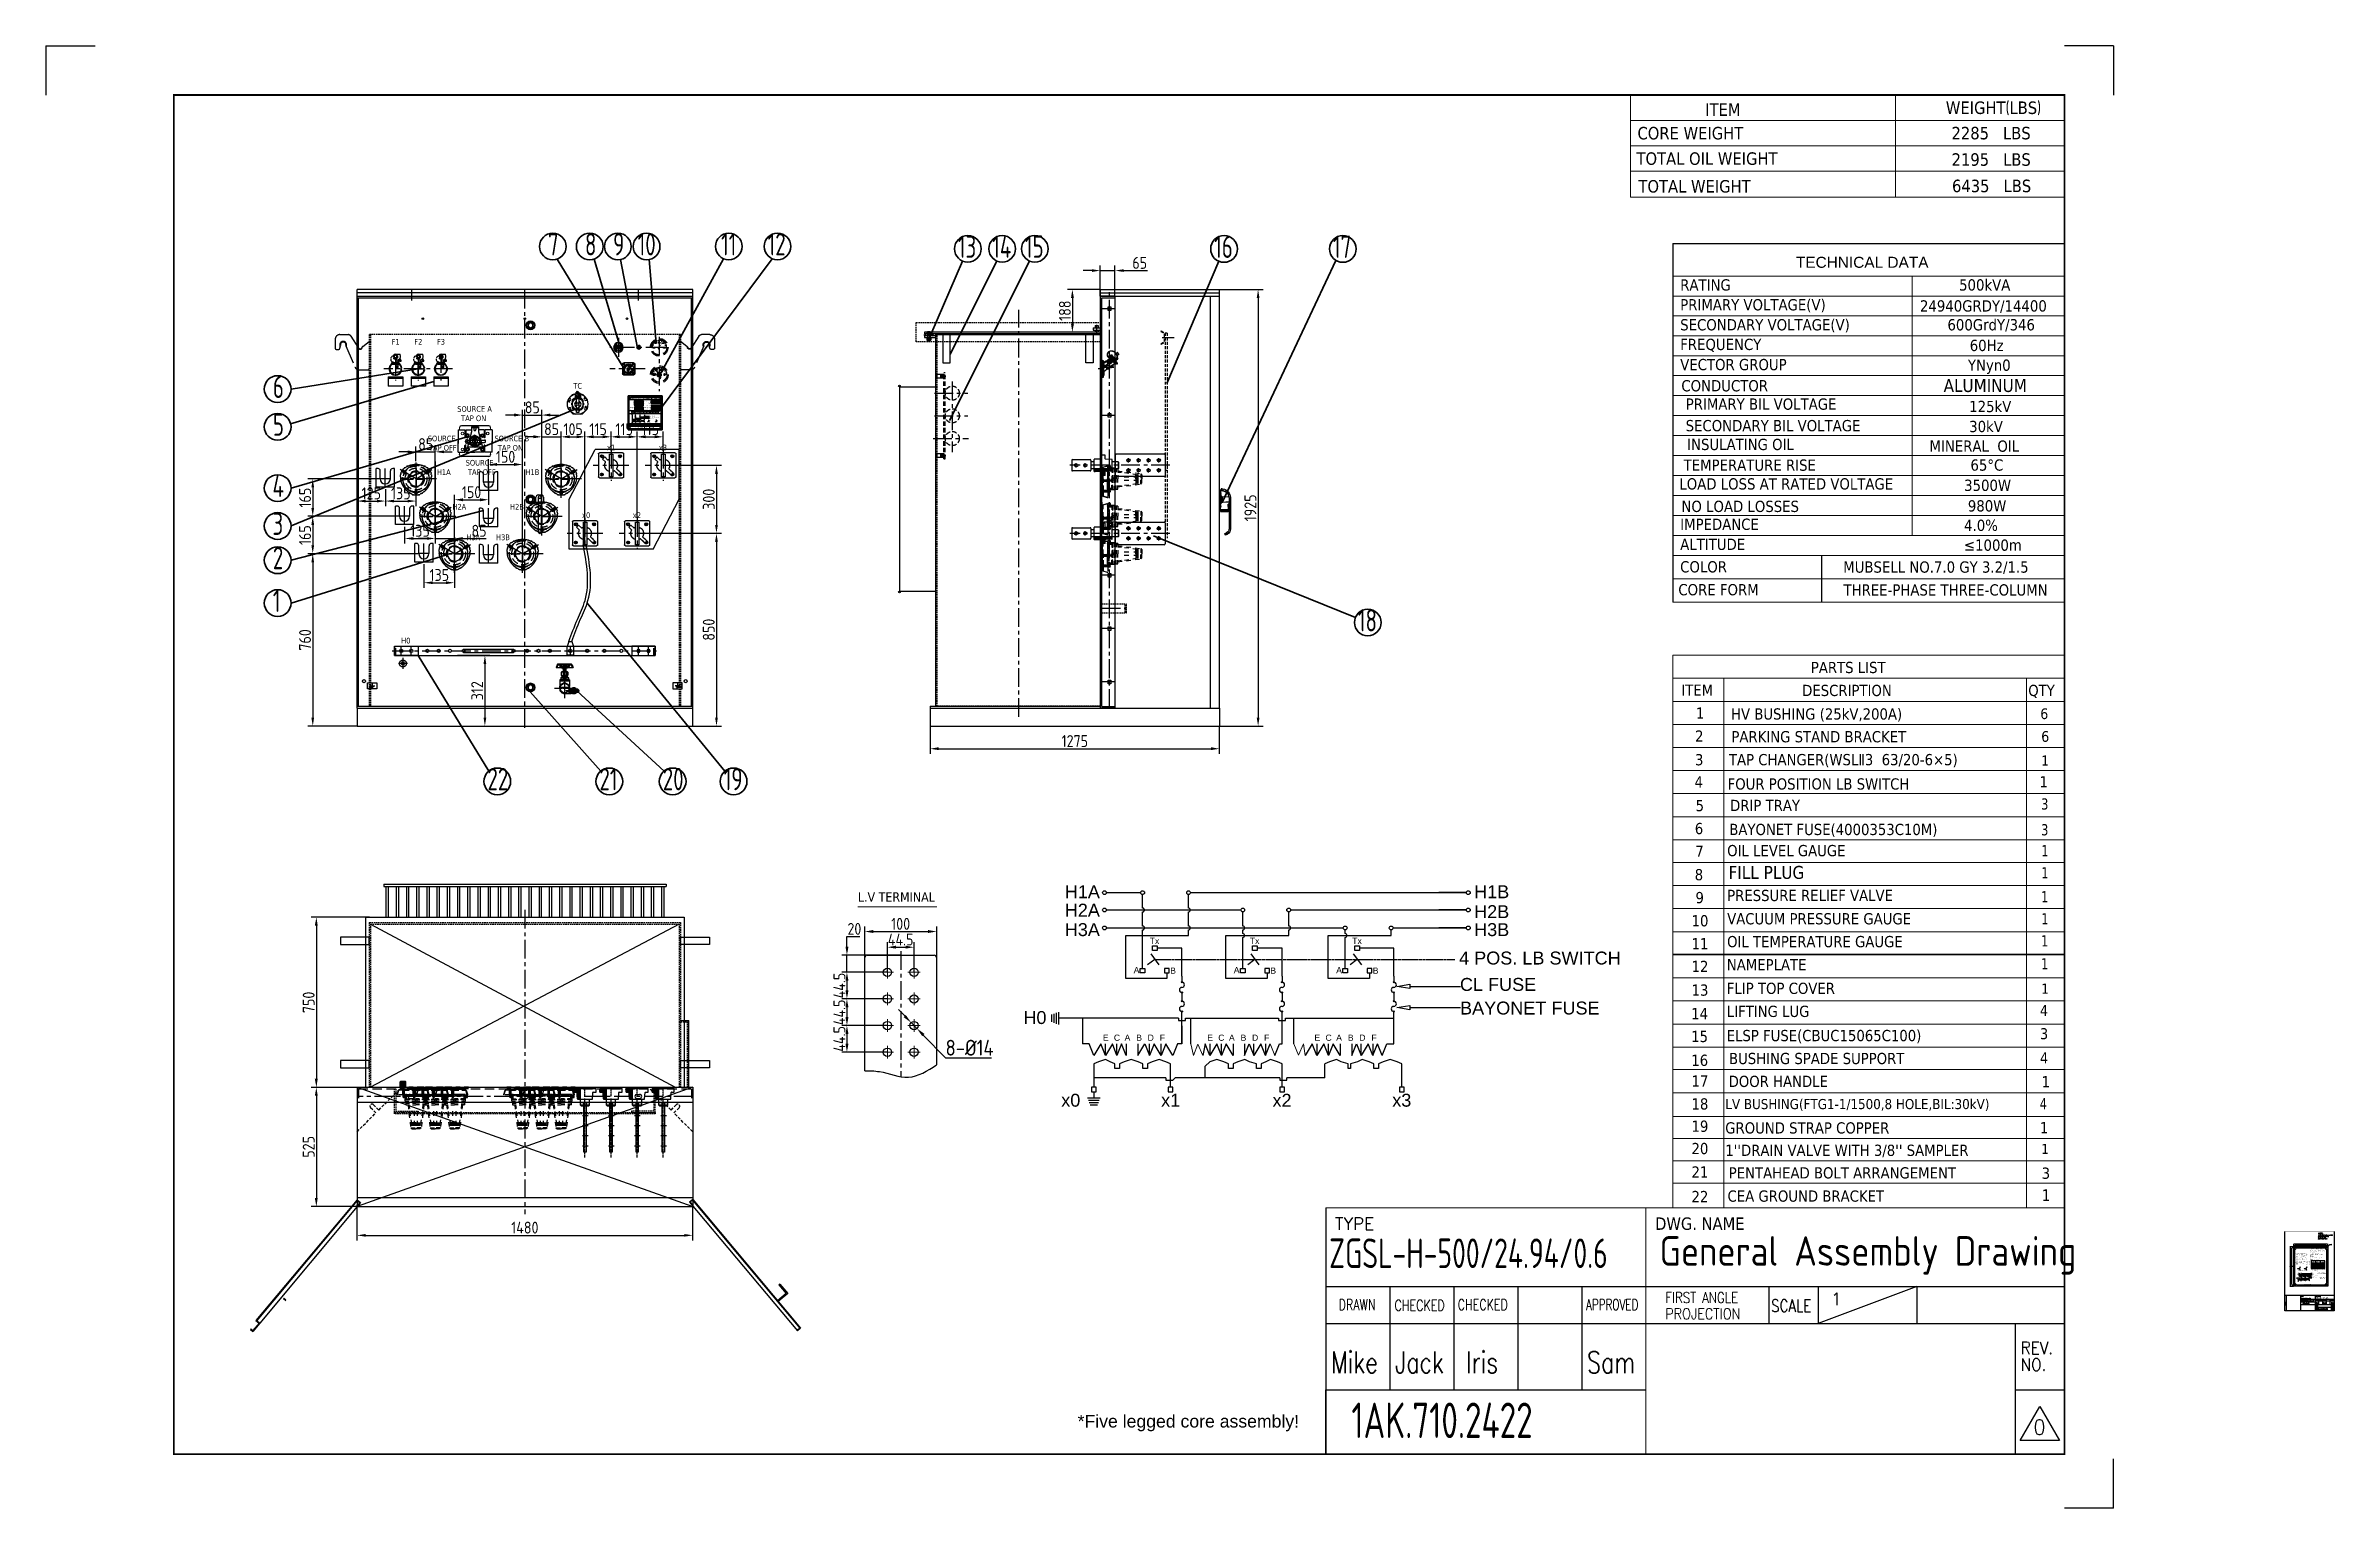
# Model space of a CAD drawing. Header units: millimetres. Extents: x 128333 to 138423, y -158939 to -152492.
import ezdxf
from ezdxf.enums import TextEntityAlignment as Align

# ---------------------------------------------------------------- set-up
doc = ezdxf.new("R2010")
doc.units = ezdxf.units.MM
doc.header["$LTSCALE"] = 13
for name, pattern in [('CENTER', [50.8, 31.75, -6.35, 6.35, -6.35]), ('CENTER2', [1.125, 0.75, -0.125, 0.125, -0.125]), ('CENTERX2', [101.6, 63.5, -12.7, 12.7, -12.7]), ('DASHED', [0.75, 0.5, -0.25]), ('HIDDEN', [9.525, 6.35, -3.175]), ('点画线', [18, 12, -2, 2, -2])]:
    doc.linetypes.add(name, pattern=pattern)
doc.layers.get('0').update_dxf_attribs({"color": 1, "linetype": 'CENTER'})
for name, color, linetype in [('05', 4, 'Continuous'), ('1', 4, 'Continuous'), ('1轮廓实线层', 7, 'Continuous'), ('2', 3, 'Continuous'), ('2细线层', 4, 'Continuous'), ('3', 6, 'HIDDEN'), ('3中心线层', 1, 'CENTER'), ('4虚线层', 6, 'DASHED'), ('5剖面线层', 2, 'Continuous'), ('6文字层', 3, 'Continuous'), ('PDF_Geometry', 7, 'Continuous'), ('PDF_几何图形', 7, 'Continuous'), ('图层2', 3, 'Continuous'), ('粗实线', 4, 'Continuous'), ('细实线', 2, 'Continuous'), ('虚线', 6, 'HIDDEN')]:
    doc.layers.add(name, color=color, linetype=linetype)
for name, color, linetype, lineweight in [('2细实线', 3, 'Continuous', 20), ('标注、文本', 3, 'Continuous', 25), ('铁心', 3, 'Continuous', 0)]:
    doc.layers.add(name, color=color, linetype=linetype, lineweight=lineweight)
doc.layers.add('paper', color=254, linetype='Continuous', plot=False)
doc.layers.add('中心线层', color=1, linetype='点画线', lineweight=18, true_color=0xff0000)
doc.styles.add('Arial_txtstyle_2.50_0_0', font='arial.ttf')
doc.styles.add('DWG_BLOCK', font='romant.shx', dxfattribs={"width": 0.8})
doc.styles.add('Note Text (ANSI)', font='arial.ttf')
doc.styles.add('PDF Arial', font='arial.ttf')
doc.styles.add('PDF FangSong', font='simfang.ttf')
doc.styles.add('pdm', font='gbenor.shx', dxfattribs={"width": 0.8, "bigfont": 'gbhzfs.shx'})
doc.styles.add('ROMANS', font='romans.shx', dxfattribs={"bigfont": 'whgtxt.shx'})
doc.styles.get("Standard").update_dxf_attribs({"font": 'gbenor.shx', "bigfont": 'gbcbig.shx'})
doc.styles.add('Tahoma$001', font='tahoma.ttf', dxfattribs={"height": 2.159784})
doc.styles.add('Tahoma_txtstyle_28.93_0_0', font='tahoma.ttf')
doc.styles.add('Tahoma_txtstyle_30.40_0_0', font='tahoma.ttf')
doc.styles.add('Tahoma_txtstyle_30.51_0_0', font='tahoma.ttf')
doc.styles.add('宋体', font='msyh.ttf', dxfattribs={"width": 0.6})
doc.dimstyles.new('1-15', dxfattribs={"dimscale": 20, "dimtxt": 3.5, "dimasz": 2, "dimexe": 1.5, "dimexo": 0.5, "dimgap": 0.5, "dimtad": 1, "dimtoh": 1, "dimdec": 1, "dimdsep": 46, "dimtxsty": 'Standard', "dimcen": 2.5, "dimclrd": 3, "dimclre": 3, "dimclrt": 3, "dimadec": 0, "dimazin": 2, "dimtfac": 1, "dimtdec": 1, "dimtmove": 0, "dimatfit": 2, "dimfxl": 1, "dimarcsym": 0})
doc.dimstyles.new('ISO-25', dxfattribs={"dimtxt": 2.5, "dimasz": 2.5, "dimexe": 1.25, "dimexo": 0.625, "dimtad": 1, "dimtxsty": 'Standard', "dimcen": 2.5, "dimadec": 0, "dimazin": 0, "dimtfac": 1, "dimtmove": 0, "dimatfit": 3, "dimfxl": 1, "dimarcsym": 0})
doc.dimstyles.new('郁文书', dxfattribs={"dimscale": 15, "dimtxt": 3.5, "dimasz": 2.5, "dimexe": 1.5, "dimexo": 0, "dimgap": 0.5, "dimtad": 1, "dimtoh": 1, "dimtxsty": 'Standard', "dimcen": 2.5, "dimclrd": 3, "dimclre": 3, "dimclrt": 2, "dimadec": 0, "dimazin": 0, "dimtfac": 1, "dimtmove": 0, "dimatfit": 2, "dimfxl": 1, "dimarcsym": 0})

# ---------------------------------------------------------------- blocks, each defined once
blk = doc.blocks.new('*D34')
at = {"layer": '1', "color": 3, "lineweight": -2}
for p, q in [((131944, -156853), (131944, -156374)), ((132261, -156829), (132261, -156374)), ((131981, -156397), (132223, -156397))]:
    blk.add_line(p, q, dxfattribs=at)
at = {"layer": '1', "color": 3, "lineweight": 30}
for points in [[(131981, -156390), (131981, -156403), (131944, -156397)], [(132223, -156390), (132223, -156403), (132261, -156397)]]:
    blk.add_solid(points, dxfattribs=at)
at = {"layer": 'Defpoints', "color": 0, "lineweight": 30}
for p in [(132261, -156397), (131944, -156853), (132261, -156829)]:
    blk.add_point(p, dxfattribs=at)
at = {"layer": '1', "color": 2, "insert": (132102, -156363), "char_height": 52.5, "attachment_point": 5}
blk.add_mtext('100', dxfattribs=at)
blk = doc.blocks.new('*D35')
at = {"layer": '1', "color": 3, "lineweight": -2}
for p, q in [((131865, -156464), (131865, -156419)), ((131865, -156419), (131922, -156419)), ((132102, -156501), (131843, -156501)), ((132044, -156576), (131843, -156576)), ((131865, -156576), (131865, -156501)), ((131865, -156614), (131865, -156651))]:
    blk.add_line(p, q, dxfattribs=at)
at = {"layer": '1', "color": 3, "lineweight": 30}
for points in [[(131859, -156464), (131872, -156464), (131865, -156501)], [(131859, -156614), (131872, -156614), (131865, -156576)]]:
    blk.add_solid(points, dxfattribs=at)
at = {"layer": 'Defpoints', "color": 0, "lineweight": 30}
for p in [(131865, -156501), (132044, -156576), (132102, -156501)]:
    blk.add_point(p, dxfattribs=at)
at = {"layer": '1', "color": 2, "insert": (131898, -156385), "char_height": 52.5, "attachment_point": 5}
blk.add_mtext('20', dxfattribs=at)
blk = doc.blocks.new('*D36')
at = {"layer": '1', "color": 3, "lineweight": -2}
for p, q in [((132044, -156576), (132044, -156443)), ((132081, -156466), (132124, -156466)), ((132161, -156577), (132161, -156443))]:
    blk.add_line(p, q, dxfattribs=at)
at = {"layer": '1', "color": 3, "lineweight": 30}
for points in [[(132081, -156459), (132081, -156472), (132044, -156466)], [(132124, -156459), (132124, -156472), (132161, -156466)]]:
    blk.add_solid(points, dxfattribs=at)
at = {"layer": 'Defpoints', "color": 0, "lineweight": 30}
for p in [(132161, -156466), (132044, -156576), (132161, -156577)]:
    blk.add_point(p, dxfattribs=at)
at = {"layer": '1', "color": 2, "insert": (132102, -156432), "char_height": 52.5, "attachment_point": 5}
blk.add_mtext('44.5', dxfattribs=at)
blk = doc.blocks.new('*D37')
at = {"layer": '1', "color": 3, "lineweight": -2}
for p, q in [((132044, -156576), (131843, -156576)), ((132044, -156694), (131843, -156694)), ((131865, -156614), (131865, -156656))]:
    blk.add_line(p, q, dxfattribs=at)
at = {"layer": '1', "color": 3, "lineweight": 30}
for points in [[(131859, -156614), (131872, -156614), (131865, -156576)], [(131859, -156656), (131872, -156656), (131865, -156694)]]:
    blk.add_solid(points, dxfattribs=at)
at = {"layer": 'Defpoints', "color": 0, "lineweight": 30}
for p in [(132044, -156576), (131865, -156694), (132044, -156694)]:
    blk.add_point(p, dxfattribs=at)
at = {"layer": '1', "color": 2, "insert": (131832, -156635), "char_height": 52.5, "attachment_point": 5, "rotation": 90}
blk.add_mtext('44.5', dxfattribs=at)
blk = doc.blocks.new('*D41')
at = {"layer": 'Defpoints', "color": 0, "lineweight": 30}
for p in [(132148, -156798), (132174, -156824)]:
    blk.add_point(p, dxfattribs=at)
at = {"layer": '标注、文本', "color": 3, "lineweight": -2}
for p, q in [((132120, -156769), (132092, -156741)), ((132148, -156798), (132174, -156824)), ((132202, -156853), (132300, -156954)), ((132300, -156954), (132502, -156954))]:
    blk.add_line(p, q, dxfattribs=at)
at = {"layer": '标注、文本', "color": 3, "lineweight": 30}
for points in [[(132125, -156765), (132115, -156774), (132148, -156798)], [(132207, -156848), (132197, -156858), (132174, -156824)]]:
    blk.add_solid(points, dxfattribs=at)
at = {"layer": '标注、文本', "color": 3, "insert": (132406, -156909), "char_height": 70, "attachment_point": 5}
blk.add_mtext('8-%%C14', dxfattribs=at)
blk = doc.blocks.new('*D73')
at = {"layer": '2', "color": 0, "linetype": 'Continuous', "lineweight": -2}
for p, q in [((138249, -157787), (138249, -157779)), ((138251, -157780), (138386, -157780)), ((138389, -157787), (138389, -157779))]:
    blk.add_line(p, q, dxfattribs=at)
at = {"layer": '2', "color": 0, "linetype": 'Continuous', "lineweight": 30}
for points in [[(138251, -157780), (138251, -157780), (138249, -157780)], [(138386, -157780), (138386, -157780), (138389, -157780)]]:
    blk.add_solid(points, dxfattribs=at)
at = {"layer": 'Defpoints', "color": 0, "linetype": 'Continuous', "lineweight": 30}
for p in [(138249, -157788), (138389, -157780), (138389, -157788)]:
    blk.add_point(p, dxfattribs=at)
at = {"layer": '2', "color": 0, "linetype": 'Continuous', "insert": (138319, -157778), "char_height": 2.5, "attachment_point": 5}
blk.add_mtext('140', dxfattribs=at)
blk = doc.blocks.new('*D74')
at = {"layer": '2', "color": 0, "linetype": 'Continuous', "lineweight": -2}
for p, q in [((138244, -157785), (138244, -157773)), ((138246, -157774), (138391, -157774)), ((138394, -157785), (138394, -157773))]:
    blk.add_line(p, q, dxfattribs=at)
at = {"layer": '2', "color": 0, "linetype": 'Continuous', "lineweight": 30}
for points in [[(138246, -157774), (138246, -157775), (138244, -157774)], [(138391, -157774), (138391, -157775), (138394, -157774)]]:
    blk.add_solid(points, dxfattribs=at)
at = {"layer": 'Defpoints', "color": 0, "linetype": 'Continuous', "lineweight": 30}
for p in [(138244, -157786), (138394, -157774), (138394, -157786)]:
    blk.add_point(p, dxfattribs=at)
at = {"layer": '2', "color": 0, "linetype": 'Continuous', "insert": (138319, -157772), "char_height": 2.5, "attachment_point": 5}
blk.add_mtext('150', dxfattribs=at)
blk = doc.blocks.new('*D75')
at = {"layer": '2', "color": 0, "linetype": 'Continuous', "lineweight": -2}
for p, q in [((138246, -157791), (138235, -157791)), ((138236, -157953), (138236, -157793)), ((138246, -157956), (138235, -157956))]:
    blk.add_line(p, q, dxfattribs=at)
at = {"layer": '2', "color": 0, "linetype": 'Continuous', "lineweight": 30}
for points in [[(138236, -157793), (138237, -157793), (138236, -157791)], [(138236, -157953), (138237, -157953), (138236, -157956)]]:
    blk.add_solid(points, dxfattribs=at)
at = {"layer": 'Defpoints', "color": 0, "linetype": 'Continuous', "lineweight": 30}
for p in [(138236, -157791), (138246, -157791), (138246, -157956)]:
    blk.add_point(p, dxfattribs=at)
at = {"layer": '2', "color": 0, "linetype": 'Continuous', "insert": (138235, -157873), "char_height": 2.5, "attachment_point": 5, "rotation": 90}
blk.add_mtext('165', dxfattribs=at)
blk = doc.blocks.new('*D76')
at = {"layer": '2', "color": 0, "linetype": 'Continuous', "lineweight": -2}
for p, q in [((138243, -157786), (138227, -157786)), ((138228, -157788), (138228, -157958)), ((138243, -157961), (138227, -157961))]:
    blk.add_line(p, q, dxfattribs=at)
at = {"layer": '2', "color": 0, "linetype": 'Continuous', "lineweight": 30}
for points in [[(138228, -157788), (138229, -157788), (138228, -157786)], [(138228, -157958), (138229, -157958), (138228, -157961)]]:
    blk.add_solid(points, dxfattribs=at)
at = {"layer": 'Defpoints', "color": 0, "linetype": 'Continuous', "lineweight": 30}
for p in [(138244, -157786), (138228, -157961), (138244, -157961)]:
    blk.add_point(p, dxfattribs=at)
at = {"layer": '2', "color": 0, "linetype": 'Continuous', "insert": (138226, -157873), "char_height": 2.5, "attachment_point": 5, "rotation": 90}
blk.add_mtext('175', dxfattribs=at)
blk = doc.blocks.new('*D77')
at = {"layer": 'Defpoints', "color": 0, "lineweight": 30}
for p in [(138387, -157792), (138391, -157789)]:
    blk.add_point(p, dxfattribs=at)
at = {"layer": '标注、文本', "color": 3, "lineweight": -2}
for p, q in [((138386, -157794), (138385, -157795)), ((138387, -157792), (138391, -157789)), ((138392, -157788), (138403, -157776)), ((138403, -157776), (138412, -157776))]:
    blk.add_line(p, q, dxfattribs=at)
at = {"layer": '标注、文本', "color": 3, "lineweight": 30}
for points in [[(138386, -157793), (138386, -157794), (138387, -157792)], [(138392, -157787), (138392, -157788), (138391, -157789)]]:
    blk.add_solid(points, dxfattribs=at)
at = {"layer": '标注、文本', "color": 3, "insert": (138408, -157774), "char_height": 2.4, "attachment_point": 5}
blk.add_mtext('4-∅4.5', dxfattribs=at)
blk = doc.blocks.new('A$C78BF4BCD')
at = {"layer": '1', "color": 1, "linetype": 'CENTERX2', "lineweight": -3, "ltscale": 0.1}
for p, q in [((63, 37), (18, 37)), ((40, 0), (40, 82))]:
    blk.add_line(p, q, dxfattribs=at)
at = {"layer": '粗实线', "lineweight": 30}
for p, q in [((0, 0), (0, 82)), ((8, 82), (0, 82)), ((81, 0), (0, 0)), ((18, 37), (18, 72)), ((63, 37), (63, 72)), ((81, 82), (73, 82)), ((81, 0), (81, 82))]:
    blk.add_line(p, q, dxfattribs=at)
for centre, radius, start, end in [((8, 72), 10, 0, 90), ((40, 37), 22.5, 180, 0), ((73, 72), 10, 90, 180)]:
    blk.add_arc(centre, radius, start, end, dxfattribs=at)
blk = doc.blocks.new('A$C712F3155')
at = {"layer": '1', "color": 1, "linetype": 'CENTERX2', "lineweight": -3, "ltscale": 0.1}
for p, q in [((90, 84), (20, 125)), ((90, 0), (90, 157)), ((90, 130), (90, 35)), ((90, 84), (160, 125)), ((0, 84), (159, 84))]:
    blk.add_line(p, q, dxfattribs=at)
blk.add_circle((90, 84), 59, dxfattribs=at)
at = {"layer": '2细线层'}
for centre in [(39, 114), (141, 114), (90, 25)]:
    blk.add_circle(centre, 5, dxfattribs=at)
at = {"layer": '标注、文本'}
for centre in [(39, 114), (141, 114), (90, 25)]:
    blk.add_arc(centre, 5.5, 242.6715, 150, dxfattribs=at)
at = {"layer": '粗实线'}
blk.add_circle((90, 84), 32.5, dxfattribs=at)
blk = doc.blocks.new('A$C03F92070')
at = {"layer": '4虚线层', "ltscale": 5}
for p, q in [((16, 108), (22, 104)), ((68, 40), (68, 116)), ((114, 104), (119, 108)), ((16, 95), (11, 98)), ((23, 71), (112, 71)), ((62, 9), (62, 15)), ((73, 15), (73, 9)), ((125, 98), (119, 95))]:
    blk.add_line(p, q, dxfattribs=at)
for radius in [57.5, 48, 36, 32.5]:
    blk.add_circle((68, 71), radius, dxfattribs=at)
at = {"layer": '4虚线层', "ltscale": 5, "extrusion": (0, 0, -1)}
for centre, radius, start, end in [((-68, 71), 71.5, 20.9645, 39.0355), ((-69, 46), 90, 51.0831, 52.2343), ((-69, 46), 90, 55.4521, 61.3818), ((-69, 46), 90, 64.9245, 71.0219), ((-62, 65), 70, 71.0219, 87.9453), ((-68, -88), 224, 87.9453, 92.0547), ((-73, 65), 70, 92.0547, 108.9781), ((-67, 46), 90, 108.9781, 115.0755), ((-67, 46), 90, 118.6182, 124.5479), ((-67, 46), 90, 127.7657, 128.9169), ((-68, 71), 71.5, 140.9645, 159.0355), ((-90, 83), 90, 358.6182, 4.5479), ((-90, 83), 90, 349.4672, 355.0755), ((-90, 83), 90, 7.7657, 8.9169), ((-70, 79), 70, 331.9245, 349.4672), ((-206, 152), 224, 327.6503, 331.9245), ((-76, 70), 70, 310.1708, 327.6503), ((-89, 85), 90, 304.9245, 310.1708), ((-89, 85), 90, 295.4521, 301.3818), ((-89, 85), 90, 291.0831, 292.2343), ((-68, 71), 71.5, 260.9645, 279.0355), ((-47, 85), 90, 247.7657, 248.9169), ((-47, 85), 90, 238.6182, 244.5479), ((-47, 85), 90, 233.0262, 235.0755), ((-59, 69), 70, 212.3568, 233.0262), ((71, 151), 224, 207.2178, 212.3568), ((-66, 81), 70, 186.6023, 207.2178), ((-46, 83), 90, 171.0831, 172.2343), ((-46, 83), 90, 175.4521, 181.3818), ((-46, 83), 90, 184.9245, 186.6023)]:
    blk.add_arc(centre, radius, start, end, dxfattribs=at)
at = {"layer": '4虚线层', "ltscale": 5}
for centre, start, end in [((14, 103), 60, 240), ((19, 100), 240, 60), ((116, 100), 120, 300), ((122, 103), 300, 120), ((68, 15), 0, 180), ((68, 9), 180, 0)]:
    blk.add_arc(centre, 5.5, start, end, dxfattribs=at)
for points, knots in [([(15, 118), (15, 118), (14, 118), (14, 118), (14, 118), (14, 118), (14, 118)], [0, 0, 0, 0, 0.251749, 0.501948, 0.751171, 1, 1, 1, 1]), ([(14, 118), (14, 118), (14, 118), (14, 118), (14, 118), (14, 118), (14, 118)], [0, 0, 0, 0, 0.251777, 0.501943, 0.751136, 1, 1, 1, 1]), ([(14, 118), (14, 118), (14, 118), (14, 118), (14, 118), (14, 118), (14, 118)], [0, 0, 0, 0, 0.272943, 0.542517, 0.809704, 1, 1, 1, 1]), ([(16, 119), (16, 119), (16, 119), (15, 119), (15, 119), (15, 119), (15, 119), (15, 119), (15, 118), (15, 118), (15, 118), (15, 118)], [0, 0, 0, 0, 0.114473, 0.22719, 0.338528, 0.448878, 0.558641, 0.668227, 0.778044, 0.888502, 1, 1, 1, 1]), ([(18, 121), (18, 121), (18, 121), (18, 120), (17, 120), (17, 120), (17, 120), (16, 120), (16, 119), (16, 119), (16, 119)], [0, 0, 0, 0, 0.026865, 0.187364, 0.351072, 0.511786, 0.674931, 0.783277, 0.891149, 1, 1, 1, 1]), ([(31, 128), (31, 128), (31, 128), (31, 128), (31, 128), (31, 128), (30, 128), (30, 128), (30, 128), (30, 128), (30, 127), (29, 127), (29, 127), (29, 127), (28, 127), (28, 127), (28, 127), (27, 126), (27, 126), (27, 126), (27, 126), (26, 126), (26, 126), (26, 126), (26, 126), (26, 125), (26, 125), (26, 125), (26, 125), (26, 125), (26, 125), (26, 125)], [0, 0, 0, 0, 0.043819, 0.043819, 0.119878, 0.119878, 0.195937, 0.195937, 0.271996, 0.271996, 0.348055, 0.348055, 0.424114, 0.424114, 0.500173, 0.500173, 0.576231, 0.576231, 0.65229, 0.65229, 0.728349, 0.728349, 0.804408, 0.804408, 0.880467, 0.880467, 0.956526, 0.956526, 0.994556, 0.994556, 1, 1, 1, 1]), ([(31, 128), (31, 128), (31, 128), (30, 128), (30, 128), (30, 128), (30, 128), (30, 127), (30, 127), (30, 127), (30, 127), (30, 127), (30, 127), (29, 126), (29, 126), (29, 126), (29, 126), (28, 126), (28, 126), (28, 126), (27, 126), (27, 126), (27, 126), (27, 126), (26, 126), (26, 126), (26, 126), (26, 125)], [0, 0, 0, 0, 0.0625, 0.0625, 0.125, 0.125, 0.1875, 0.1875, 0.25, 0.25, 0.3125, 0.3125, 0.375, 0.375, 0.4375, 0.4375, 0.5, 0.5, 0.625, 0.625, 0.75, 0.75, 0.8125, 0.8125, 0.875, 0.875, 1, 1, 1, 1]), ([(110, 125), (110, 125), (110, 125), (110, 125), (110, 125), (110, 125), (110, 125), (110, 126), (110, 126), (109, 126), (109, 126), (109, 126), (109, 126), (108, 126), (108, 126), (108, 127), (108, 127), (107, 127), (107, 127), (107, 127), (107, 127), (106, 127), (106, 128), (106, 128), (106, 128), (105, 128), (105, 128), (105, 128), (105, 128), (105, 128), (105, 128), (105, 128), (105, 128), (105, 128)], [0, 0, 0, 0, 0.005743, 0.005743, 0.043766, 0.043766, 0.119813, 0.119813, 0.195859, 0.195859, 0.271906, 0.271906, 0.347952, 0.347952, 0.423999, 0.423999, 0.500046, 0.500046, 0.576092, 0.576092, 0.652139, 0.652139, 0.728185, 0.728185, 0.804232, 0.804232, 0.880279, 0.880279, 0.956325, 0.956325, 0.994349, 0.994349, 1, 1, 1, 1]), ([(110, 125), (110, 126), (110, 126), (110, 126), (110, 126), (109, 126), (109, 126), (108, 126), (108, 126), (108, 126), (107, 126), (107, 126), (107, 126), (107, 126), (106, 126), (106, 127), (106, 127), (106, 127), (106, 127), (106, 127), (106, 127), (105, 128), (105, 128), (105, 128), (105, 128), (105, 128), (105, 128), (105, 128)], [0, 0, 0, 0, 0.0625, 0.0625, 0.125, 0.125, 0.25, 0.25, 0.375, 0.375, 0.5, 0.5, 0.5625, 0.5625, 0.625, 0.625, 0.6875, 0.6875, 0.75, 0.75, 0.8125, 0.8125, 0.875, 0.875, 0.9375, 0.9375, 1, 1, 1, 1]), ([(120, 119), (120, 119), (120, 119), (120, 119), (120, 119), (119, 120), (119, 120), (119, 120), (119, 120), (118, 120), (118, 120), (118, 121), (118, 121), (118, 121)], [0, 0, 0, 0, 0.05466, 0.108896, 0.162888, 0.216817, 0.270864, 0.325211, 0.488741, 0.649833, 0.813717, 0.974388, 1, 1, 1, 1]), ([(121, 118), (121, 118), (121, 118), (121, 118), (121, 119), (121, 119), (121, 119), (120, 119), (120, 119), (120, 119), (120, 119), (120, 119)], [0, 0, 0, 0, 0.111498, 0.221956, 0.331773, 0.441359, 0.551122, 0.661472, 0.77281, 0.885527, 1, 1, 1, 1]), ([(121, 118), (121, 118), (121, 118), (121, 118), (121, 118), (121, 118), (121, 118)], [0, 0, 0, 0, 0.248829, 0.498052, 0.748251, 1, 1, 1, 1]), ([(122, 118), (122, 118), (122, 118), (122, 118), (122, 118), (122, 118), (121, 118)], [0, 0, 0, 0, 0.248864, 0.498057, 0.748223, 1, 1, 1, 1]), ([(122, 118), (122, 118), (122, 118), (122, 118), (122, 118), (122, 118), (122, 118)], [0, 0, 0, 0, 0.190293, 0.457482, 0.727057, 1, 1, 1, 1]), ([(1, 93), (1, 93), (0, 93), (0, 92), (0, 92), (0, 92), (0, 92), (0, 92), (0, 91), (0, 91), (0, 91), (0, 90), (0, 90), (0, 90)], [0, 0, 0, 0, 0.05466, 0.108897, 0.162889, 0.216817, 0.270864, 0.325211, 0.488741, 0.649833, 0.813717, 0.974388, 1, 1, 1, 1]), ([(0, 81), (0, 81), (0, 81), (0, 81), (0, 81), (0, 81), (0, 81), (0, 81), (0, 81), (0, 80), (0, 80), (0, 80), (0, 80), (0, 79), (0, 79), (0, 79), (0, 78), (0, 78), (0, 78), (0, 77), (0, 77), (0, 77), (0, 76), (0, 76), (0, 76), (0, 76), (0, 76), (0, 75), (0, 75), (0, 75), (0, 75), (0, 75), (0, 75), (0, 75)], [0, 0, 0, 0, 0.005743, 0.005743, 0.043766, 0.043766, 0.119813, 0.119813, 0.195859, 0.195859, 0.271906, 0.271906, 0.347952, 0.347952, 0.423999, 0.423999, 0.500046, 0.500046, 0.576092, 0.576092, 0.652139, 0.652139, 0.728185, 0.728185, 0.804232, 0.804232, 0.880279, 0.880279, 0.956325, 0.956325, 0.994349, 0.994349, 1, 1, 1, 1]), ([(0, 81), (0, 81), (0, 81), (0, 81), (0, 81), (0, 80), (0, 80), (0, 79), (1, 79), (1, 79), (1, 78), (1, 78), (1, 78), (1, 78), (1, 77), (1, 77), (1, 77), (1, 77), (1, 77), (1, 76), (1, 76), (1, 76), (0, 76), (0, 76), (0, 76), (0, 76), (0, 75), (0, 75)], [0, 0, 0, 0, 0.0625, 0.0625, 0.125, 0.125, 0.25, 0.25, 0.375, 0.375, 0.5, 0.5, 0.5625, 0.5625, 0.625, 0.625, 0.6875, 0.6875, 0.75, 0.75, 0.8125, 0.8125, 0.875, 0.875, 0.9375, 0.9375, 1, 1, 1, 1]), ([(1, 95), (1, 95), (1, 95), (1, 94), (1, 94), (1, 94), (1, 94)], [0, 0, 0, 0, 0.248829, 0.498052, 0.748251, 1, 1, 1, 1]), ([(1, 95), (1, 95), (1, 95), (1, 95), (1, 95), (1, 95), (1, 95)], [0, 0, 0, 0, 0.190297, 0.457484, 0.727058, 1, 1, 1, 1]), ([(1, 94), (1, 94), (1, 94), (1, 94), (1, 94), (1, 94), (1, 93), (1, 93), (1, 93), (1, 93), (1, 93), (1, 93)], [0, 0, 0, 0, 0.111498, 0.221956, 0.331773, 0.441359, 0.551122, 0.661472, 0.77281, 0.885527, 1, 1, 1, 1]), ([(37, 11), (37, 11), (37, 11), (37, 11), (37, 11), (38, 11), (38, 11), (38, 11), (38, 11), (38, 10), (39, 10), (39, 10), (39, 10), (39, 10), (40, 10), (40, 9), (40, 9), (41, 9), (41, 9), (41, 9), (41, 9), (42, 8), (42, 8), (42, 8), (42, 8), (42, 8), (42, 8), (42, 8), (42, 8), (42, 8), (42, 8), (42, 8)], [0, 0, 0, 0, 0.043819, 0.043819, 0.119878, 0.119878, 0.195937, 0.195937, 0.271996, 0.271996, 0.348055, 0.348055, 0.424114, 0.424114, 0.500173, 0.500173, 0.576231, 0.576231, 0.65229, 0.65229, 0.728349, 0.728349, 0.804408, 0.804408, 0.880467, 0.880467, 0.956526, 0.956526, 0.994556, 0.994556, 1, 1, 1, 1]), ([(37, 11), (38, 11), (38, 11), (38, 11), (38, 11), (38, 11), (38, 11), (38, 11), (38, 11), (39, 11), (39, 11), (39, 11), (39, 11), (40, 11), (40, 11), (40, 10), (40, 10), (40, 10), (41, 10), (41, 9), (41, 9), (41, 9), (41, 9), (42, 9), (42, 8), (42, 8), (42, 8), (42, 8)], [0, 0, 0, 0, 0.0625, 0.0625, 0.125, 0.125, 0.1875, 0.1875, 0.25, 0.25, 0.3125, 0.3125, 0.375, 0.375, 0.4375, 0.4375, 0.5, 0.5, 0.625, 0.625, 0.75, 0.75, 0.8125, 0.8125, 0.875, 0.875, 1, 1, 1, 1]), ([(50, 4), (50, 4), (50, 4), (51, 3), (51, 3), (51, 3), (52, 3), (52, 3), (52, 3), (53, 3), (53, 3)], [0, 0, 0, 0, 0.026866, 0.187364, 0.351073, 0.511786, 0.674931, 0.783277, 0.891149, 1, 1, 1, 1]), ([(53, 3), (53, 3), (53, 2), (53, 2), (53, 2), (53, 2), (53, 2), (54, 2), (54, 2), (54, 2), (54, 2), (54, 2)], [0, 0, 0, 0, 0.114473, 0.22719, 0.338528, 0.448878, 0.558641, 0.668227, 0.778044, 0.888502, 1, 1, 1, 1]), ([(54, 2), (54, 2), (54, 2), (54, 2), (54, 2), (54, 2), (54, 2)], [0, 0, 0, 0, 0.251749, 0.501948, 0.751171, 1, 1, 1, 1]), ([(54, 2), (54, 2), (54, 2), (55, 2), (55, 2), (55, 2), (55, 2)], [0, 0, 0, 0, 0.251777, 0.501943, 0.751136, 1, 1, 1, 1]), ([(55, 2), (55, 2), (55, 2), (55, 2), (55, 2), (55, 2), (55, 2)], [0, 0, 0, 0, 0.272943, 0.542518, 0.809705, 1, 1, 1, 1]), ([(81, 2), (81, 2), (81, 2), (82, 2), (82, 2), (82, 2), (82, 2)], [0, 0, 0, 0, 0.248829, 0.498052, 0.748251, 1, 1, 1, 1]), ([(81, 2), (81, 2), (81, 2), (81, 2), (81, 2), (81, 2), (81, 2)], [0, 0, 0, 0, 0.248864, 0.498057, 0.748223, 1, 1, 1, 1]), ([(81, 2), (81, 2), (81, 2), (81, 2), (81, 2), (81, 2), (81, 2)], [0, 0, 0, 0, 0.190295, 0.457482, 0.727057, 1, 1, 1, 1]), ([(82, 2), (82, 2), (82, 2), (82, 2), (82, 2), (82, 2), (82, 2), (83, 2), (83, 2), (83, 2), (83, 3), (83, 3)], [0, 0, 0, 0, 0.111498, 0.221956, 0.331773, 0.441359, 0.551122, 0.661472, 0.77281, 0.885527, 1, 1, 1, 1]), ([(83, 3), (83, 3), (83, 3), (83, 3), (84, 3), (84, 3), (84, 3), (84, 3), (84, 3), (85, 3), (85, 3), (85, 4), (85, 4), (85, 4)], [0, 0, 0, 0, 0.05466, 0.108897, 0.162889, 0.216817, 0.270864, 0.325211, 0.488741, 0.649834, 0.813718, 0.974389, 1, 1, 1, 1]), ([(93, 8), (93, 8), (93, 8), (93, 8), (93, 8), (93, 8), (94, 8), (94, 8), (94, 8), (94, 8), (94, 8), (95, 9), (95, 9), (95, 9), (95, 9), (96, 9), (96, 9), (96, 10), (96, 10), (97, 10), (97, 10), (97, 10), (97, 10), (98, 11), (98, 11), (98, 11), (98, 11), (98, 11), (98, 11), (98, 11), (98, 11), (98, 11), (98, 11), (98, 11)], [0, 0, 0, 0, 0.005743, 0.005743, 0.043766, 0.043766, 0.119813, 0.119813, 0.195859, 0.195859, 0.271906, 0.271906, 0.347952, 0.347952, 0.423999, 0.423999, 0.500046, 0.500046, 0.576092, 0.576092, 0.652139, 0.652139, 0.728185, 0.728185, 0.804232, 0.804232, 0.880279, 0.880279, 0.956325, 0.956325, 0.994349, 0.994349, 1, 1, 1, 1]), ([(94, 8), (94, 8), (94, 8), (94, 8), (94, 8), (94, 9), (94, 9), (95, 9), (95, 9), (95, 10), (95, 10), (96, 10), (96, 10), (96, 11), (96, 11), (96, 11), (97, 11), (97, 11), (97, 11), (97, 11), (97, 11), (98, 11), (98, 11), (98, 11), (98, 11), (98, 11), (98, 11), (98, 11)], [0, 0, 0, 0, 0.0625, 0.0625, 0.125, 0.125, 0.25, 0.25, 0.375, 0.375, 0.5, 0.5, 0.5625, 0.5625, 0.625, 0.625, 0.6875, 0.6875, 0.75, 0.75, 0.8125, 0.8125, 0.875, 0.875, 0.9375, 0.9375, 1, 1, 1, 1]), ([(135, 95), (135, 95), (135, 95), (135, 95), (135, 95), (135, 95), (135, 95)], [0, 0, 0, 0, 0.272943, 0.542517, 0.809704, 1, 1, 1, 1]), ([(135, 95), (135, 95), (135, 95), (135, 95), (135, 95), (135, 95), (135, 95)], [0, 0, 0, 0, 0.251777, 0.501943, 0.751136, 1, 1, 1, 1]), ([(135, 94), (135, 94), (135, 94), (135, 94), (135, 95), (135, 95), (135, 95)], [0, 0, 0, 0, 0.251749, 0.501948, 0.751171, 1, 1, 1, 1]), ([(135, 93), (135, 93), (135, 93), (135, 93), (135, 93), (135, 93), (135, 94), (135, 94), (135, 94), (135, 94), (135, 94), (135, 94)], [0, 0, 0, 0, 0.114473, 0.22719, 0.338528, 0.448878, 0.558641, 0.668227, 0.778044, 0.888502, 1, 1, 1, 1]), ([(135, 90), (135, 90), (135, 90), (135, 91), (135, 91), (135, 91), (135, 92), (135, 92), (135, 92), (135, 93), (135, 93)], [0, 0, 0, 0, 0.026865, 0.187364, 0.351073, 0.511786, 0.674931, 0.783277, 0.891149, 1, 1, 1, 1]), ([(135, 75), (135, 75), (135, 75), (135, 75), (135, 75), (135, 76), (135, 76), (135, 76), (135, 76), (135, 77), (135, 77), (136, 77), (136, 77), (136, 78), (136, 78), (136, 78), (136, 79), (136, 79), (136, 79), (136, 80), (136, 80), (136, 80), (136, 80), (136, 81), (136, 81), (136, 81), (136, 81), (136, 81), (136, 81), (136, 81), (136, 81), (136, 81)], [0, 0, 0, 0, 0.043819, 0.043819, 0.119878, 0.119878, 0.195937, 0.195937, 0.271996, 0.271996, 0.348055, 0.348055, 0.424114, 0.424114, 0.500173, 0.500173, 0.576232, 0.576232, 0.65229, 0.65229, 0.728349, 0.728349, 0.804408, 0.804408, 0.880467, 0.880467, 0.956526, 0.956526, 0.994556, 0.994556, 1, 1, 1, 1]), ([(135, 75), (135, 75), (135, 76), (135, 76), (135, 76), (135, 76), (135, 76), (135, 76), (135, 76), (135, 77), (135, 77), (135, 77), (135, 77), (135, 77), (135, 78), (135, 78), (135, 78), (135, 78), (135, 79), (135, 79), (135, 79), (135, 80), (135, 80), (135, 80), (136, 80), (136, 81), (136, 81), (136, 81)], [0, 0, 0, 0, 0.0625, 0.0625, 0.125, 0.125, 0.1875, 0.1875, 0.25, 0.25, 0.3125, 0.3125, 0.375, 0.375, 0.4375, 0.4375, 0.5, 0.5, 0.625, 0.625, 0.75, 0.75, 0.8125, 0.8125, 0.875, 0.875, 1, 1, 1, 1])]:
    blk.add_open_spline(points, degree=3, knots=knots, dxfattribs=at)
blk.add_open_spline([(1, 95), (1, 95), (1, 95), (1, 95)], degree=3, dxfattribs=at)
blk = doc.blocks.new('A$C09A36BCA')
at = {"layer": '2'}
h = blk.add_hatch(dxfattribs=at)
h.set_pattern_fill('_USER', color=256, scale=2.0736, angle=45, style=0, pattern_type=0)
h.set_pattern_definition([(45, (-21297.8407, 11669.222), (-1.46625662, 1.46625662), [])])
h.paths.add_polyline_path([(28, 18), (29, 19), (29, 24), (28, 25), (4, 25), (3, 24), (3, 19), (4, 18)])
h.paths.add_polyline_path([(28, 0), (29, 1), (29, 6), (28, 7), (4, 7), (3, 6), (3, 1), (4, 0)])
at = {"layer": '1', "color": 1, "linetype": 'CENTERX2', "lineweight": -3, "ltscale": 0.1}
blk.add_line((31, 12), (0, 12), dxfattribs=at)
at = {"layer": '1'}
for p, q in [((3, 24), (4, 25)), ((3, 24), (3, 1)), ((3, 19), (4, 18)), ((3, 6), (4, 7)), ((3, 1), (4, 0)), ((28, 25), (4, 25)), ((4, 18), (4, 7)), ((28, 18), (4, 18)), ((28, 7), (4, 7)), ((29, 24), (28, 25)), ((29, 19), (28, 18)), ((28, 18), (28, 7)), ((29, 6), (28, 7)), ((29, 1), (28, 0)), ((29, 24), (29, 1)), ((28, 0), (4, 0))]:
    blk.add_line(p, q, dxfattribs=at)
at = {"layer": '2', "ltscale": 0.5}
for p, q in [((3, 19), (29, 19)), ((3, 6), (29, 6))]:
    blk.add_line(p, q, dxfattribs=at)
blk = doc.blocks.new('A$C1B182C69')
at = {"layer": '1', "color": 1, "linetype": 'CENTERX2', "lineweight": -3, "ltscale": 0.1}
for p, q in [((79, 136), (79, 0)), ((158, 68), (0, 68))]:
    blk.add_line(p, q, dxfattribs=at)
at = {"layer": '2细线层'}
for points in [[(24, 119), (24, 120), (24, 120), (24, 121), (25, 121), (25, 122), (25, 122), (26, 122), (26, 123), (26, 123), (27, 123), (27, 123), (28, 123)], [(24, 119), (24, 17)], [(130, 123), (28, 123)], [(33, 108), (32, 108)], [(35, 108), (33, 108)], [(33, 108), (33, 108)], [(37, 108), (35, 108)], [(35, 108), (35, 108)], [(39, 108), (37, 108)], [(37, 108), (37, 108)], [(39, 115), (39, 115)], [(39, 113), (39, 114)], [(39, 114), (39, 114)], [(39, 111), (39, 112)], [(39, 112), (39, 112)], [(39, 109), (39, 110)], [(39, 110), (39, 110)], [(39, 107), (39, 108)], [(39, 108), (39, 108)], [(41, 108), (39, 108)], [(39, 108), (39, 108)], [(39, 105), (39, 106)], [(39, 106), (39, 106)], [(39, 103), (39, 104)], [(39, 104), (39, 104)], [(39, 101), (39, 102)], [(39, 102), (39, 102)], [(43, 108), (41, 108)], [(41, 108), (41, 108)], [(51, 105), (42, 96)], [(45, 108), (43, 108)], [(43, 108), (43, 108)], [(46, 108), (45, 108)], [(45, 108), (45, 108)], [(51, 105), (64, 92)], [(113, 108), (112, 108)], [(112, 108), (113, 108)], [(115, 108), (113, 108)], [(113, 108), (113, 108)], [(113, 108), (113, 108)], [(114, 108), (115, 108)], [(117, 108), (115, 108)], [(115, 108), (115, 108)], [(115, 108), (115, 108)], [(116, 108), (117, 108)], [(119, 108), (117, 108)], [(117, 108), (117, 108)], [(117, 108), (117, 108)], [(118, 108), (119, 108)], [(119, 115), (119, 115)], [(119, 115), (119, 115)], [(119, 113), (119, 114)], [(119, 114), (119, 114)], [(119, 113), (119, 114)], [(119, 114), (119, 114)], [(119, 111), (119, 112)], [(119, 112), (119, 112)], [(119, 111), (119, 112)], [(119, 112), (119, 112)], [(119, 109), (119, 110)], [(119, 110), (119, 110)], [(119, 109), (119, 110)], [(119, 110), (119, 110)], [(119, 107), (119, 108)], [(119, 108), (119, 108)], [(121, 108), (119, 108)], [(119, 108), (119, 108)], [(119, 107), (119, 108)], [(119, 108), (119, 108)], [(119, 108), (119, 108)], [(119, 105), (119, 106)], [(119, 106), (119, 106)], [(119, 105), (119, 106)], [(119, 106), (119, 106)], [(119, 103), (119, 104)], [(119, 104), (119, 104)], [(119, 103), (119, 104)], [(119, 104), (119, 104)], [(119, 101), (119, 102)], [(119, 102), (119, 102)], [(119, 101), (119, 102)], [(119, 102), (119, 102)], [(120, 108), (121, 108)], [(123, 108), (121, 108)], [(121, 108), (121, 108)], [(121, 108), (121, 108)], [(121, 108), (123, 108)], [(125, 108), (123, 108)], [(123, 108), (123, 108)], [(123, 108), (123, 108)], [(124, 108), (125, 108)], [(126, 108), (125, 108)], [(125, 108), (125, 108)], [(125, 108), (125, 108)], [(125, 108), (127, 108)], [(130, 123), (131, 123), (131, 123), (132, 123), (132, 123), (133, 122), (133, 122), (133, 122), (134, 121), (134, 121), (134, 120), (134, 120), (134, 119)], [(134, 119), (134, 17)], [(28, 13), (27, 13), (27, 13), (26, 13), (26, 14), (26, 14), (25, 14), (25, 15), (25, 15), (24, 16), (24, 16), (24, 17), (24, 17)], [(28, 13), (130, 13)], [(33, 28), (32, 28)], [(35, 28), (33, 28)], [(33, 28), (33, 28)], [(37, 28), (35, 28)], [(35, 28), (35, 28)], [(39, 28), (37, 28)], [(37, 28), (37, 28)], [(39, 34), (39, 35)], [(39, 32), (39, 34)], [(39, 34), (39, 34)], [(39, 30), (39, 32)], [(39, 32), (39, 32)], [(39, 28), (39, 30)], [(39, 30), (39, 30)], [(39, 26), (39, 28)], [(39, 28), (39, 28)], [(41, 28), (39, 28)], [(39, 28), (39, 28)], [(39, 24), (39, 26)], [(39, 26), (39, 26)], [(39, 23), (39, 24)], [(39, 24), (39, 24)], [(39, 21), (39, 22)], [(39, 22), (39, 22)], [(43, 28), (41, 28)], [(41, 28), (41, 28)], [(42, 96), (55, 83)], [(45, 28), (43, 28)], [(43, 28), (43, 28)], [(46, 28), (45, 28)], [(45, 28), (45, 28)], [(72, 41), (71, 41), (70, 42), (70, 42), (69, 42), (68, 42), (68, 43), (67, 43), (66, 43), (65, 44), (65, 44), (64, 44), (64, 45), (63, 45), (62, 46), (62, 46), (61, 47), (60, 47), (60, 48), (59, 48), (59, 49), (58, 49), (58, 50), (57, 51), (57, 51), (56, 52), (56, 53), (55, 53), (55, 54), (55, 55), (54, 55), (54, 56), (53, 57), (53, 57), (53, 58), (53, 59), (52, 60), (52, 60), (52, 61), (52, 62), (52, 63), (51, 63), (51, 64), (51, 65), (51, 66), (51, 66), (51, 67), (51, 68), (51, 69), (51, 70), (51, 70), (51, 71), (51, 72), (51, 73), (52, 73), (52, 74), (52, 75), (52, 76), (52, 76), (53, 77), (53, 78), (53, 79), (53, 79), (54, 80), (54, 81), (54, 81), (55, 82), (55, 83)], [(64, 92), (65, 92), (66, 93), (66, 93), (67, 94), (68, 94), (68, 94), (69, 94), (70, 95), (71, 95), (72, 95), (72, 95)], [(87, 95), (87, 95), (88, 95), (88, 95), (89, 94), (90, 94), (91, 94), (91, 93), (92, 93), (93, 93), (93, 92), (94, 92), (95, 91), (95, 91), (96, 91), (97, 90), (97, 90), (98, 89), (98, 89), (99, 88), (99, 87), (100, 87), (100, 86), (101, 86), (101, 85), (102, 84), (102, 84), (103, 83), (103, 82), (104, 82), (104, 81), (104, 80), (105, 80), (105, 79), (105, 78), (106, 78), (106, 77), (106, 76), (106, 75), (106, 75), (106, 74), (107, 73), (107, 72), (107, 71), (107, 71), (107, 70), (107, 69), (107, 68), (107, 68), (107, 67), (107, 66), (107, 65), (107, 64), (107, 64), (107, 63), (106, 62), (106, 61), (106, 61), (106, 60), (106, 59), (105, 58), (105, 58), (105, 57), (104, 56), (104, 56), (104, 55), (103, 54), (103, 53)], [(94, 44), (93, 44), (92, 44), (92, 43), (91, 43), (90, 42), (90, 42), (89, 42), (88, 42), (87, 41), (87, 41), (87, 41)], [(94, 44), (115, 23)], [(101, 38), (106, 32)], [(103, 53), (124, 33)], [(110, 47), (113, 43)], [(113, 28), (112, 28)], [(112, 28), (113, 28)], [(115, 28), (113, 28)], [(113, 28), (113, 28)], [(113, 28), (113, 28)], [(124, 33), (124, 32), (125, 32), (125, 31), (125, 30), (125, 29), (126, 29), (126, 28), (125, 27), (125, 26), (125, 25), (125, 25), (124, 24), (124, 23), (123, 23), (122, 23), (122, 22), (121, 22), (120, 22), (119, 22), (119, 22), (118, 22), (117, 22), (116, 22), (116, 23), (115, 23), (114, 23)], [(114, 28), (115, 28)], [(117, 28), (115, 28)], [(115, 28), (115, 28)], [(115, 28), (115, 28)], [(116, 28), (117, 28)], [(119, 28), (117, 28)], [(117, 28), (117, 28)], [(117, 28), (117, 28)], [(118, 28), (119, 28)], [(119, 35), (119, 34)], [(119, 35), (119, 34)], [(119, 34), (119, 34)], [(119, 34), (119, 32)], [(119, 34), (119, 34)], [(119, 34), (119, 32)], [(119, 32), (119, 32)], [(119, 32), (119, 30)], [(119, 32), (119, 32)], [(119, 32), (119, 30)], [(119, 30), (119, 30)], [(119, 30), (119, 28)], [(119, 30), (119, 30)], [(119, 30), (119, 28)], [(119, 28), (119, 28)], [(119, 28), (119, 26)], [(121, 28), (119, 28)], [(119, 28), (119, 28)], [(119, 28), (119, 28)], [(119, 28), (119, 26)], [(119, 28), (119, 28)], [(119, 28), (119, 28)], [(119, 26), (119, 26)], [(119, 26), (119, 24)], [(119, 26), (119, 26)], [(119, 26), (119, 24)], [(119, 24), (119, 24)], [(119, 24), (119, 23)], [(119, 24), (119, 24)], [(119, 24), (119, 23)], [(119, 22), (119, 22)], [(119, 22), (119, 21)], [(119, 22), (119, 22)], [(119, 22), (119, 21)], [(120, 28), (121, 28)], [(123, 28), (121, 28)], [(121, 28), (121, 28)], [(121, 28), (121, 28)], [(121, 28), (123, 28)], [(125, 28), (123, 28)], [(123, 28), (123, 28)], [(123, 28), (123, 28)], [(124, 28), (125, 28)], [(126, 28), (125, 28)], [(125, 28), (125, 28)], [(125, 28), (125, 28)], [(125, 28), (127, 28)], [(134, 17), (134, 17), (134, 16), (134, 16), (134, 15), (133, 15), (133, 14), (133, 14), (132, 14), (132, 13), (131, 13), (131, 13), (130, 13)]]:
    blk.add_lwpolyline(points, dxfattribs=at)
for centre, radius in [((39, 108), 6.48), ((119, 108), 6.48), ((39, 28), 5.9)]:
    blk.add_circle(centre, radius, dxfattribs=at)
at = {"layer": '粗实线'}
blk.add_lwpolyline([(72, 118), (87, 118), (87, 18), (72, 18)], close=True, dxfattribs=at)
blk = doc.blocks.new('A$C58981FD2')
at = {"layer": '1', "color": 1, "linetype": 'CENTERX2', "lineweight": -3, "ltscale": 0.1}
blk.add_line((0, 20), (110, 20), dxfattribs=at)
at = {"layer": '4虚线层'}
for p, q in [((0, 40), (110, 40)), ((104, 0), (104, 40)), ((110, 0), (110, 40)), ((0, 0), (110, 0))]:
    blk.add_line(p, q, dxfattribs=at)
blk = doc.blocks.new('A$C75176214')
at = {"layer": '粗实线', "lineweight": 30}
h = blk.add_hatch(color=256, dxfattribs=at)
h.dxf.hatch_style = 2
h.paths.add_polyline_path([(0.38, 1.1), (0.38, 1.06), (0.42, 1.06)])
h = blk.add_hatch(color=256, dxfattribs=at)
h.dxf.hatch_style = 2
h.paths.add_polyline_path([(0.38, 1.1), (0.42, 1.1), (0.42, 1.06)])
h = blk.add_hatch(color=256, dxfattribs=at)
h.dxf.hatch_style = 2
h.paths.add_polyline_path([(0.76, 1.74), (0.72, 1.69), (0.8, 1.69)])
h = blk.add_hatch(color=256, dxfattribs=at)
h.dxf.hatch_style = 2
h.paths.add_polyline_path([(0.72, 1.69), (0.8, 1.69), (0.76, 1.65)])
h = blk.add_hatch(color=256, dxfattribs=at)
h.dxf.hatch_style = 2
h.paths.add_polyline_path([(0.76, 0.51), (0.72, 0.47), (0.8, 0.47)])
h = blk.add_hatch(color=256, dxfattribs=at)
h.dxf.hatch_style = 2
h.paths.add_polyline_path([(0.72, 0.47), (0.8, 0.47), (0.76, 0.42)])
for points in [[(0.25, 2.16), (0.08, 2.07), (0, 1.9)], [(0.25, 2.12), (0.08, 2.07), (0, 1.9)], [(0, 0.25), (0.08, 0.08), (0.25, 0.04)], [(0, 0.25), (0.08, 0.08), (0.25, 0)], [(0.25, 1.99), (0.17, 1.99), (0.17, 1.9), (0.17, 1.82), (0.25, 1.78), (0.34, 1.82), (0.38, 1.9)], [(0.25, 0.38), (0.17, 0.34), (0.17, 0.25), (0.17, 0.17), (0.25, 0.17), (0.34, 0.17), (0.38, 0.25)], [(0.21, 1.14), (0.21, 1.1), (0.25, 0.8), (0.42, 0.51), (0.68, 0.3), (1.02, 0.21)], [(0.25, 1.1), (0.3, 0.8), (0.47, 0.51), (0.68, 0.34), (1.02, 0.25)], [(0.3, 0.97), (0.34, 0.8), (0.51, 0.55), (0.72, 0.38), (1.02, 0.3)], [(0.34, 1.06), (0.38, 0.8), (0.55, 0.55), (0.8, 0.38), (1.06, 0.34), (1.35, 0.38), (1.44, 0.47)], [(0.42, 1.06), (0.51, 0.76), (0.76, 0.55), (1.06, 0.47), (1.4, 0.55)], [(1.65, 1.69), (1.4, 1.9), (1.06, 1.95), (0.76, 1.9), (0.47, 1.69)], [(0.51, 1.1), (0.51, 1.14), (0.55, 1.14), (0.55, 1.1), (0.51, 1.06), (0.47, 1.02), (0.55, 1.02)], [(1.65, 1.65), (1.65, 1.69), (1.4, 1.86), (1.06, 1.9), (0.76, 1.86), (0.51, 1.69), (0.51, 1.65)], [(1.65, 1.61), (1.61, 1.65), (1.35, 1.82), (1.06, 1.86), (0.8, 1.82), (0.55, 1.65), (0.51, 1.61)], [(0.63, 1.61), (0.59, 1.57), (0.55, 1.52)], [(0.63, 1.14), (0.59, 1.14), (0.55, 1.1), (0.59, 1.1), (0.63, 1.1), (0.63, 1.06), (0.63, 1.02), (0.59, 1.02), (0.55, 1.02), (0.55, 1.06)], [(0.68, 1.1), (0.68, 1.14), (0.68, 1.1), (0.72, 1.1), (0.68, 1.1), (0.68, 1.06)], [(0.68, 1.02), (0.68, 1.06)], [(1.82, 1.06), (1.78, 1.35), (1.61, 1.61), (1.35, 1.78), (1.06, 1.82), (0.8, 1.78), (0.72, 1.69)], [(0.76, 1.65), (0.72, 1.69), (0.76, 1.74)], [(0.72, 0.47), (0.76, 0.51)], [(0.76, 1.65), (0.8, 1.69), (0.76, 1.74)], [(1.69, 1.06), (1.61, 1.4), (1.4, 1.61), (1.06, 1.69), (0.76, 1.61)], [(0.76, 0.51), (0.8, 0.47), (0.76, 0.42)], [(0.89, 1.19), (0.85, 1.02), (0.97, 0.85), (1.19, 0.89)], [(0.89, 1.19), (0.89, 1.02), (1.02, 0.89), (1.14, 0.89)], [(0.93, 1.14), (0.93, 1.02), (1.02, 0.93), (1.14, 0.93)], [(1.27, 0.97), (1.31, 1.19), (1.14, 1.31), (0.97, 1.27)], [(1.27, 1.02), (1.27, 1.14), (1.14, 1.27), (0.97, 1.27)], [(1.23, 1.02), (1.23, 1.14), (1.14, 1.23), (1.02, 1.23)], [(1.02, 0.55), (1.02, 0.42), (1.06, 0.42)], [(1.14, 0.21), (1.48, 0.3), (1.74, 0.51), (1.9, 0.8), (1.95, 1.1), (1.95, 1.14)], [(1.14, 0.25), (1.44, 0.34), (1.69, 0.51), (1.86, 0.8), (1.9, 1.1)], [(1.14, 0.3), (1.44, 0.38), (1.65, 0.55), (1.82, 0.8), (1.82, 0.97)], [(1.4, 0.85), (1.35, 0.8), (1.31, 0.76)], [(1.9, 1.99), (1.82, 1.99), (1.78, 1.9), (1.82, 1.82), (1.9, 1.78), (1.95, 1.82), (1.99, 1.9), (1.95, 1.95), (1.9, 1.99), (1.82, 1.95), (1.82, 1.9), (1.82, 1.82), (1.9, 1.82), (1.95, 1.82), (1.99, 1.9)], [(1.9, 0.38), (1.82, 0.34), (1.78, 0.25), (1.82, 0.17), (1.9, 0.17), (1.95, 0.17), (1.99, 0.25), (1.95, 0.34), (1.9, 0.34), (1.82, 0.34), (1.82, 0.25), (1.82, 0.21), (1.9, 0.17), (1.95, 0.21), (1.99, 0.25)], [(1.82, 1.06), (1.82, 1.1)], [(2.16, 1.9), (2.07, 2.07), (1.9, 2.16)], [(2.12, 1.9), (2.07, 2.07), (1.9, 2.12)], [(1.9, 0.04), (2.07, 0.08), (2.12, 0.25)], [(1.9, 0), (2.07, 0.08), (2.16, 0.25)]]:
    blk.add_lwpolyline(points, dxfattribs=at)
for points in [[(0, 1.9), (0, 0.25)], [(0.42, 1.9), (0.38, 1.99), (0.25, 2.03), (0.17, 1.99), (0.08, 1.9), (0.17, 1.78), (0.25, 1.74), (0.38, 1.78)], [(0.42, 0.25), (0.38, 0.38), (0.25, 0.42), (0.17, 0.38), (0.08, 0.25), (0.17, 0.17), (0.25, 0.13), (0.38, 0.17)], [(0.34, 1.9), (0.34, 1.95), (0.25, 1.99), (0.21, 1.95), (0.17, 1.9), (0.21, 1.82), (0.25, 1.82), (0.34, 1.82)], [(0.34, 0.25), (0.34, 0.34), (0.25, 0.34), (0.21, 0.34), (0.17, 0.25), (0.21, 0.21), (0.25, 0.17), (0.34, 0.21)], [(0.38, 1.1), (0.42, 1.1), (0.42, 1.06), (0.38, 1.06)], [(1.14, 1.06), (1.14, 1.14), (1.06, 1.14), (1.02, 1.14), (1.02, 1.06), (1.02, 1.02), (1.06, 1.02), (1.14, 1.02)], [(1.1, 1.44), (1.1, 1.48), (1.06, 1.48), (1.06, 1.44)], [(1.1, 0.72), (1.06, 0.72), (1.06, 0.68), (1.1, 0.68)], [(1.1, 0.55), (1.1, 0.51), (1.1, 0.47), (1.1, 0.42), (1.14, 0.42), (1.14, 0.47), (1.14, 0.51), (1.14, 0.55)], [(2.03, 1.9), (1.99, 1.99), (1.9, 2.03), (1.78, 1.99), (1.74, 1.9), (1.78, 1.78), (1.9, 1.74), (1.99, 1.78)], [(2.03, 0.25), (1.99, 0.38), (1.9, 0.42), (1.78, 0.38), (1.74, 0.25), (1.78, 0.17), (1.9, 0.13), (1.99, 0.17)]]:
    blk.add_lwpolyline(points, close=True, dxfattribs=at)
for points in [[(0.25, 2.16), (0.25, 2.16), (1.9, 2.16), (1.9, 2.16)], [(0.25, 2.12), (0.25, 2.12), (1.9, 2.12), (1.9, 2.12)], [(0.25, 0.04), (0.25, 0.04), (1.02, 0.04), (1.02, 0.04)], [(0.25, 0), (0.25, 0), (1.9, 0), (1.9, 0)], [(0.55, 1.52), (0.55, 1.52), (0.93, 1.14), (0.93, 1.14)], [(0.63, 1.61), (0.63, 1.61), (1.02, 1.23), (1.02, 1.23)], [(0.72, 1.69), (0.72, 1.69), (0.76, 1.65), (0.76, 1.65)], [(0.72, 0.47), (0.72, 0.47), (0.76, 0.42), (0.76, 0.42)], [(1.02, 1.61), (1.02, 1.61), (1.02, 1.74), (1.02, 1.74)], [(1.02, 1.69), (1.02, 1.69), (1.1, 1.69), (1.1, 1.69)], [(1.02, 0), (1.02, 0), (1.02, 0.34), (1.02, 0.34)], [(1.06, 0), (1.06, 0), (1.1, 0), (1.1, 0)], [(1.1, 1.74), (1.1, 1.74), (1.1, 1.61), (1.1, 1.61)], [(1.1, 1.61), (1.1, 1.61), (1.1, 1.74), (1.1, 1.74)], [(1.14, 0.93), (1.14, 0.93), (1.31, 0.76), (1.31, 0.76)], [(1.14, 0), (1.14, 0), (1.14, 0.34), (1.14, 0.34)], [(1.14, 0.04), (1.14, 0.04), (1.9, 0.04), (1.9, 0.04)], [(1.23, 1.02), (1.23, 1.02), (1.4, 0.85), (1.4, 0.85)], [(1.69, 1.06), (1.69, 1.06), (1.69, 1.1), (1.69, 1.1)], [(2.12, 1.9), (2.12, 1.9), (2.12, 0.25), (2.12, 0.25)], [(2.16, 1.9), (2.16, 1.9), (2.16, 0.25), (2.16, 0.25)]]:
    blk.add_open_spline(points, degree=3, dxfattribs=at)
blk = doc.blocks.new('A$C08F7720E')
at = {"layer": '标注、文本'}
for p, q in [((10.2, 11.4), (11.4, 10.2)), ((10.2, 10.2), (11.4, 11.4))]:
    blk.add_line(p, q, dxfattribs=at)
at = {"layer": '标注、文本', "xscale": 10, "yscale": 10, "zscale": 10}
blk.add_blockref('A$C75176214', (0, 0), dxfattribs=at)
blk = doc.blocks.new('A$C3EE72B81')
at = {"layer": '粗实线', "lineweight": 30}
h = blk.add_hatch(color=256, dxfattribs=at)
h.dxf.hatch_style = 2
h.paths.add_polyline_path([(1.06, 1.14), (1.02, 1.1), (1.27, 1.1)])
h = blk.add_hatch(color=256, dxfattribs=at)
h.dxf.hatch_style = 2
h.paths.add_polyline_path([(1.02, 1.1), (1.27, 1.1), (1.19, 0.97)])
h = blk.add_hatch(color=256, dxfattribs=at)
h.dxf.hatch_style = 2
h.paths.add_polyline_path([(1.1, 1.19), (1.06, 1.14), (1.27, 1.14)])
h = blk.add_hatch(color=256, dxfattribs=at)
h.dxf.hatch_style = 2
h.paths.add_polyline_path([(1.06, 1.14), (1.27, 1.14), (1.27, 1.1)])
h = blk.add_hatch(color=256, dxfattribs=at)
h.dxf.hatch_style = 2
h.paths.add_polyline_path([(1.19, 1.27), (1.1, 1.19), (1.4, 1.19)])
h = blk.add_hatch(color=256, dxfattribs=at)
h.dxf.hatch_style = 2
h.paths.add_polyline_path([(1.1, 1.19), (1.4, 1.19), (1.27, 1.14)])
h = blk.add_hatch(color=256, dxfattribs=at)
h.dxf.hatch_style = 2
h.paths.add_polyline_path([(1.14, 0.89), (1.14, 0.85), (1.14, 0.89), (1.19, 0.89)])
h = blk.add_hatch(color=256, dxfattribs=at)
h.dxf.hatch_style = 2
h.paths.add_polyline_path([(1.23, 1.44), (1.19, 1.4), (1.44, 1.4)])
h = blk.add_hatch(color=256, dxfattribs=at)
h.dxf.hatch_style = 2
h.paths.add_polyline_path([(1.19, 1.4), (1.19, 1.35), (1.44, 1.35)])
h = blk.add_hatch(color=256, dxfattribs=at)
h.dxf.hatch_style = 2
h.paths.add_polyline_path([(1.19, 1.4), (1.44, 1.4), (1.44, 1.35)])
h = blk.add_hatch(color=256, dxfattribs=at)
h.dxf.hatch_style = 2
h.paths.add_polyline_path([(1.19, 1.35), (1.19, 1.27), (1.44, 1.27)])
h = blk.add_hatch(color=256, dxfattribs=at)
h.dxf.hatch_style = 2
h.paths.add_polyline_path([(1.19, 1.35), (1.44, 1.35), (1.44, 1.27)])
h = blk.add_hatch(color=256, dxfattribs=at)
h.dxf.hatch_style = 2
h.paths.add_polyline_path([(1.19, 1.27), (1.44, 1.27), (1.4, 1.19)])
h = blk.add_hatch(color=256, dxfattribs=at)
h.dxf.hatch_style = 2
h.paths.add_polyline_path([(1.23, 0.93), (1.23, 0.89), (1.19, 0.89), (1.19, 0.85), (1.19, 0.8), (1.19, 0.76), (1.19, 0.72), (1.19, 0.68), (1.23, 0.68), (1.27, 0.68), (1.23, 0.68), (1.19, 0.72), (1.19, 0.76), (1.19, 0.8), (1.19, 0.85), (1.19, 0.89), (1.23, 0.89), (1.27, 0.89)])
h = blk.add_hatch(color=256, dxfattribs=at)
h.dxf.hatch_style = 2
h.paths.add_polyline_path([(1.23, 1.44), (1.48, 1.44), (1.44, 1.4)])
h = blk.add_hatch(color=256, dxfattribs=at)
h.dxf.hatch_style = 2
h.paths.add_polyline_path([(1.31, 0.72), (1.27, 0.72), (1.27, 0.68), (1.23, 0.68), (1.27, 0.68), (1.27, 0.72)])
h = blk.add_hatch(color=256, dxfattribs=at)
h.dxf.hatch_style = 2
h.paths.add_polyline_path([(1.31, 0.89), (1.27, 0.89), (1.27, 0.85), (1.27, 0.8), (1.31, 0.8)])
h = blk.add_hatch(color=256, dxfattribs=at)
h.dxf.hatch_style = 2
h.paths.add_polyline_path([(1.74, 1.82), (1.35, 1.44), (1.48, 1.44)])
for points in [[(0, 1.31), (0.08, 0.89), (0.25, 0.55), (0.55, 0.25), (0.68, 0.17)], [(0, 1.31), (0.08, 0.89), (0.25, 0.55), (0.55, 0.25), (0.68, 0.17)], [(0.17, 1.31), (0.25, 0.89), (0.51, 0.51), (0.76, 0.34)], [(1.31, 2.62), (0.89, 2.54), (0.55, 2.37), (0.25, 2.07), (0.21, 1.95)], [(1.31, 2.62), (0.89, 2.54), (0.55, 2.37), (0.25, 2.07), (0.21, 1.95)], [(1.31, 2.46), (0.89, 2.33), (0.51, 2.12), (0.34, 1.86)], [(1.27, 1.44), (0.8, 1.9), (1.19, 1.4)], [(0.93, 2.12), (0.85, 1.95), (0.97, 1.95)], [(0.93, 2.12), (0.93, 1.86)], [(1.1, 1.48), (1.02, 1.31), (1.06, 1.14)], [(1.19, 0.97), (1.02, 1.1)], [(1.44, 1.57), (1.14, 1.57)], [(1.35, 1.44), (1.23, 1.44), (1.19, 1.35), (1.19, 1.27)], [(1.19, 1.02), (1.44, 1.02)], [(1.27, 1.14), (1.4, 1.19), (1.44, 1.27), (1.44, 1.4)], [(1.31, 0.17), (1.74, 0.25), (2.12, 0.51), (2.29, 0.76)], [(1.31, 0), (1.69, 0.04), (2.07, 0.25), (2.37, 0.55), (2.41, 0.68)], [(1.31, 0), (1.69, 0.04), (2.07, 0.25), (2.37, 0.55), (2.41, 0.68)], [(1.35, 1.44), (1.74, 1.82), (1.44, 1.4)], [(1.57, 1.14), (1.61, 1.31), (1.52, 1.52)], [(1.82, 1.4), (1.86, 1.4), (1.86, 1.44), (1.86, 1.19)], [(2.46, 1.31), (2.37, 1.74), (2.12, 2.12), (1.86, 2.29)], [(2.62, 1.31), (2.54, 1.69), (2.37, 2.07), (2.07, 2.37), (1.95, 2.41)], [(2.62, 1.31), (2.54, 1.69), (2.37, 2.07), (2.07, 2.37), (1.95, 2.41)], [(1.95, 1.35), (1.95, 1.4), (1.99, 1.4), (1.99, 1.44), (2.03, 1.44), (2.03, 1.4), (2.03, 1.35), (2.03, 1.31), (1.95, 1.19), (2.07, 1.19)], [(2.46, 1.31), (2.46, 1.35)], [(2.62, 1.31), (2.62, 1.35)], [(2.62, 1.31), (2.62, 1.35)]]:
    blk.add_lwpolyline(points, dxfattribs=at)
for points in [[(0.55, 1.44), (0.51, 1.4), (0.51, 1.31), (0.51, 1.23), (0.51, 1.19), (0.55, 1.19), (0.59, 1.19), (0.59, 1.23), (0.59, 1.31), (0.59, 1.4)], [(1.06, 2.12), (1.02, 2.12), (1.02, 2.07), (1.02, 1.99), (1.02, 1.9), (1.02, 1.86), (1.06, 1.86), (1.1, 1.86), (1.1, 1.9), (1.1, 1.99), (1.1, 2.07), (1.1, 2.12)], [(1.14, 0.93), (1.14, 0.89), (1.14, 0.85), (1.14, 0.89)], [(1.14, 0.89), (1.14, 0.85), (1.14, 0.89), (1.19, 0.89)], [(1.4, 1.31), (1.4, 1.4), (1.31, 1.4), (1.23, 1.4), (1.19, 1.31), (1.23, 1.23), (1.31, 1.19), (1.4, 1.23)], [(1.23, 0.93), (1.23, 0.89), (1.19, 0.89), (1.19, 0.85), (1.19, 0.8), (1.19, 0.76), (1.19, 0.72), (1.19, 0.68), (1.23, 0.68), (1.27, 0.68), (1.23, 0.68), (1.19, 0.72), (1.19, 0.76), (1.19, 0.8), (1.19, 0.85), (1.19, 0.89), (1.23, 0.89), (1.27, 0.89)], [(1.27, 0.89), (1.23, 0.89)], [(1.31, 0.72), (1.27, 0.72), (1.27, 0.68), (1.23, 0.68), (1.27, 0.68), (1.27, 0.72)], [(1.31, 0.89), (1.27, 0.89), (1.27, 0.85), (1.27, 0.8), (1.31, 0.8)], [(1.65, 2.07), (1.61, 2.07), (1.61, 2.03), (1.61, 1.99), (1.65, 1.99), (1.69, 1.99), (1.69, 1.95), (1.69, 1.9), (1.69, 1.86), (1.65, 1.86), (1.61, 1.86), (1.61, 1.9), (1.61, 1.95), (1.61, 1.99), (1.65, 1.99), (1.69, 1.99), (1.69, 2.03), (1.69, 2.07)], [(1.78, 2.07), (1.78, 2.03), (1.74, 1.99), (1.74, 1.95), (1.78, 1.9), (1.78, 1.86), (1.82, 1.86), (1.86, 1.9), (1.86, 1.95), (1.86, 1.99), (1.86, 2.03), (1.82, 2.07)], [(2.16, 1.44), (2.12, 1.4), (2.12, 1.31), (2.12, 1.27), (2.12, 1.23), (2.12, 1.19), (2.16, 1.19), (2.2, 1.19), (2.2, 1.23), (2.2, 1.27), (2.2, 1.31), (2.2, 1.4)]]:
    blk.add_lwpolyline(points, close=True, dxfattribs=at)
for points in [[(0.17, 1.44), (0.17, 1.44), (0.3, 1.44), (0.3, 1.44)], [(0.17, 1.31), (0.17, 1.31), (0.38, 1.31), (0.38, 1.31)], [(0.17, 1.31), (0.17, 1.31), (0.42, 1.31), (0.42, 1.31)], [(0.21, 1.61), (0.21, 1.61), (0.42, 1.52), (0.42, 1.52)], [(0.25, 1.74), (0.25, 1.74), (0.38, 1.69), (0.38, 1.69)], [(0.34, 1.86), (0.34, 1.86), (0.55, 1.74), (0.55, 1.74)], [(0.42, 1.99), (0.42, 1.99), (0.51, 1.9), (0.51, 1.9)], [(0.51, 2.12), (0.51, 2.12), (0.68, 1.95), (0.68, 1.95)], [(0.64, 2.2), (0.64, 2.2), (0.68, 2.12), (0.68, 2.12)], [(0.72, 2.29), (0.72, 2.29), (0.85, 2.07), (0.85, 2.07)], [(0.89, 2.33), (0.89, 2.33), (0.93, 2.24), (0.93, 2.24)], [(1.02, 2.41), (1.02, 2.41), (1.06, 2.16), (1.06, 2.16)], [(1.19, 1.27), (1.19, 1.27), (1.02, 1.1), (1.02, 1.1)], [(1.14, 2.41), (1.14, 2.41), (1.19, 2.29), (1.19, 2.29)], [(1.27, 1.14), (1.27, 1.14), (1.19, 0.97), (1.19, 0.97)], [(1.31, 2.46), (1.31, 2.46), (1.31, 2.2), (1.31, 2.2)], [(1.35, 1.14), (1.35, 1.14), (1.48, 0.97), (1.48, 0.97)], [(1.44, 2.41), (1.44, 2.41), (1.44, 2.29), (1.44, 2.29)], [(1.44, 1.23), (1.44, 1.23), (1.61, 1.1), (1.61, 1.1)], [(1.61, 1.1), (1.61, 1.1), (1.48, 0.97), (1.48, 0.97)], [(1.61, 2.41), (1.61, 2.41), (1.52, 2.16), (1.52, 2.16)], [(1.74, 2.33), (1.74, 2.33), (1.69, 2.24), (1.69, 2.24)], [(1.86, 2.29), (1.86, 2.29), (1.74, 2.07), (1.74, 2.07)], [(1.99, 2.2), (1.99, 2.2), (1.9, 2.12), (1.9, 2.12)], [(2.12, 2.12), (2.12, 2.12), (1.95, 1.95), (1.95, 1.95)], [(2.29, 1.86), (2.29, 1.86), (2.07, 1.74), (2.07, 1.74)], [(2.2, 1.99), (2.2, 1.99), (2.12, 1.9), (2.12, 1.9)], [(2.41, 1.61), (2.41, 1.61), (2.16, 1.52), (2.16, 1.52)], [(2.46, 1.31), (2.46, 1.31), (2.2, 1.31), (2.2, 1.31)], [(2.37, 1.74), (2.37, 1.74), (2.24, 1.69), (2.24, 1.69)], [(2.46, 1.31), (2.46, 1.31), (2.24, 1.31), (2.24, 1.31)], [(2.41, 1.44), (2.41, 1.44), (2.29, 1.44), (2.29, 1.44)]]:
    blk.add_open_spline(points, degree=3, dxfattribs=at)
blk = doc.blocks.new('A$C611D0E0A')
at = {"layer": '粗实线', "lineweight": 30}
h = blk.add_hatch(color=256, dxfattribs=at)
h.dxf.hatch_style = 2
h.paths.add_polyline_path([(0.38, 1.19), (0.68, 1.19), (0.68, 1.35), (0.38, 1.35)])
h = blk.add_hatch(color=256, dxfattribs=at)
h.dxf.hatch_style = 2
h.paths.add_polyline_path([(0.42, 1.65), (0.47, 1.65), (0.47, 1.61)])
h = blk.add_hatch(color=256, dxfattribs=at)
h.dxf.hatch_style = 2
h.paths.add_polyline_path([(0.59, 1.99), (0.63, 1.99), (0.63, 1.95)])
h = blk.add_hatch(color=256, dxfattribs=at)
h.dxf.hatch_style = 2
h.paths.add_polyline_path([(0.63, 1.86), (0.89, 1.86), (0.89, 1.99), (0.63, 1.99)])
h = blk.add_hatch(color=256, dxfattribs=at)
h.dxf.hatch_style = 2
h.paths.add_polyline_path([(0.93, 2.2), (0.93, 2.16), (0.97, 2.16)])
h = blk.add_hatch(color=256, dxfattribs=at)
h.dxf.hatch_style = 2
h.paths.add_polyline_path([(0.93, 1.9), (1.14, 1.48), (1.27, 1.48)])
h = blk.add_hatch(color=256, dxfattribs=at)
h.dxf.hatch_style = 2
h.paths.add_polyline_path([(1.14, 1.48), (1.19, 1.44), (1.4, 1.44)])
h = blk.add_hatch(color=256, dxfattribs=at)
h.dxf.hatch_style = 2
h.paths.add_polyline_path([(1.14, 1.48), (1.27, 1.48), (1.4, 1.44)])
h = blk.add_hatch(color=256, dxfattribs=at)
h.dxf.hatch_style = 2
h.paths.add_polyline_path([(1.19, 1.35), (1.14, 1.31), (1.44, 1.31)])
h = blk.add_hatch(color=256, dxfattribs=at)
h.dxf.hatch_style = 2
h.paths.add_polyline_path([(1.14, 1.31), (1.19, 1.27), (1.44, 1.27)])
h = blk.add_hatch(color=256, dxfattribs=at)
h.dxf.hatch_style = 2
h.paths.add_polyline_path([(1.14, 1.31), (1.44, 1.31), (1.44, 1.27)])
h = blk.add_hatch(color=256, dxfattribs=at)
h.dxf.hatch_style = 2
h.paths.add_polyline_path([(1.19, 1.9), (1.44, 1.9), (1.44, 2.03), (1.19, 2.03)])
h = blk.add_hatch(color=256, dxfattribs=at)
h.dxf.hatch_style = 2
h.paths.add_polyline_path([(1.19, 1.44), (1.19, 1.4), (1.4, 1.4)])
h = blk.add_hatch(color=256, dxfattribs=at)
h.dxf.hatch_style = 2
h.paths.add_polyline_path([(1.19, 1.44), (1.4, 1.44), (1.4, 1.4)])
h = blk.add_hatch(color=256, dxfattribs=at)
h.dxf.hatch_style = 2
h.paths.add_polyline_path([(1.19, 1.4), (1.19, 1.35), (1.44, 1.35)])
h = blk.add_hatch(color=256, dxfattribs=at)
h.dxf.hatch_style = 2
h.paths.add_polyline_path([(1.19, 1.4), (1.4, 1.4), (1.44, 1.35)])
h = blk.add_hatch(color=256, dxfattribs=at)
h.dxf.hatch_style = 2
h.paths.add_polyline_path([(1.19, 1.35), (1.44, 1.35), (1.44, 1.31)])
h = blk.add_hatch(color=256, dxfattribs=at)
h.dxf.hatch_style = 2
h.paths.add_polyline_path([(1.19, 1.27), (1.23, 1.23), (1.48, 1.23)])
h = blk.add_hatch(color=256, dxfattribs=at)
h.dxf.hatch_style = 2
h.paths.add_polyline_path([(1.19, 1.27), (1.44, 1.27), (1.48, 1.23)])
h = blk.add_hatch(color=256, dxfattribs=at)
h.dxf.hatch_style = 2
h.paths.add_polyline_path([(1.23, 1.23), (1.31, 1.19), (1.48, 1.19)])
h = blk.add_hatch(color=256, dxfattribs=at)
h.dxf.hatch_style = 2
h.paths.add_polyline_path([(1.23, 1.23), (1.48, 1.23), (1.48, 1.19)])
h = blk.add_hatch(color=256, dxfattribs=at)
h.dxf.hatch_style = 2
h.paths.add_polyline_path([(1.31, 1.19), (1.35, 1.1), (1.57, 1.1)])
h = blk.add_hatch(color=256, dxfattribs=at)
h.dxf.hatch_style = 2
h.paths.add_polyline_path([(1.31, 1.19), (1.48, 1.19), (1.57, 1.1)])
h = blk.add_hatch(color=256, dxfattribs=at)
h.dxf.hatch_style = 2
h.paths.add_polyline_path([(1.35, 1.1), (1.57, 1.1), (1.4, 0.97)])
h = blk.add_hatch(color=256, dxfattribs=at)
h.dxf.hatch_style = 2
h.paths.add_polyline_path([(1.69, 2.2), (1.65, 2.16), (1.69, 2.16)])
h = blk.add_hatch(color=256, dxfattribs=at)
h.dxf.hatch_style = 2
h.paths.add_polyline_path([(1.74, 1.86), (1.95, 1.86), (1.95, 1.99), (1.74, 1.99)])
h = blk.add_hatch(color=256, dxfattribs=at)
h.dxf.hatch_style = 2
h.paths.add_polyline_path([(1.99, 1.99), (1.95, 1.95), (1.99, 1.95)])
h = blk.add_hatch(color=256, dxfattribs=at)
h.dxf.hatch_style = 2
h.paths.add_polyline_path([(1.95, 1.19), (2.2, 1.19), (2.2, 1.35), (1.95, 1.35)])
h = blk.add_hatch(color=256, dxfattribs=at)
h.dxf.hatch_style = 2
h.paths.add_polyline_path([(1.99, 1.99), (2.03, 1.99), (1.99, 1.95)])
h = blk.add_hatch(color=256, dxfattribs=at)
h.dxf.hatch_style = 2
h.paths.add_polyline_path([(2.16, 1.65), (2.2, 1.65), (2.16, 1.61)])
for points in [[(0, 1.31), (0.08, 0.93), (0.25, 0.55), (0.55, 0.25), (0.68, 0.21)], [(0.08, 1.31), (0.17, 0.85), (0.42, 0.47), (0.72, 0.3)], [(0.17, 1.31), (0.25, 0.89), (0.51, 0.51), (0.76, 0.38)], [(1.31, 2.62), (0.89, 2.54), (0.55, 2.37), (0.25, 2.07), (0.21, 1.95)], [(1.31, 2.54), (0.85, 2.46), (0.42, 2.2), (0.25, 1.9)], [(1.31, 2.46), (0.89, 2.37), (0.51, 2.12), (0.34, 1.86)], [(1.31, 0.21), (1.74, 0.3), (2.12, 0.51), (2.24, 0.76)], [(1.31, 0.08), (1.78, 0.17), (2.16, 0.47), (2.33, 0.72)], [(1.31, 0), (1.69, 0.08), (2.07, 0.25), (2.37, 0.55), (2.41, 0.68)], [(2.41, 1.31), (2.33, 1.74), (2.12, 2.12), (1.86, 2.29)], [(2.54, 1.31), (2.46, 1.78), (2.16, 2.2), (1.9, 2.37)], [(2.62, 1.31), (2.54, 1.74), (2.37, 2.07), (2.07, 2.37), (1.95, 2.41)], [(2.54, 1.31), (2.54, 1.35)], [(2.62, 1.31), (2.62, 1.35)]]:
    blk.add_lwpolyline(points, dxfattribs=at)
for points in [[(0.34, 1.27), (0.38, 1.27)], [(0.38, 1.65), (0.47, 1.61), (0.47, 1.65), (0.42, 1.65)], [(0.38, 1.19), (0.68, 1.19), (0.68, 1.35), (0.38, 1.35)], [(0.59, 1.99), (0.63, 1.95)], [(0.63, 1.86), (0.89, 1.86), (0.89, 1.99), (0.63, 1.99)], [(0.93, 2.2), (0.97, 2.16), (0.93, 2.16)], [(1.19, 1.9), (1.44, 1.9), (1.44, 2.03), (1.19, 2.03)], [(1.4, 2.33), (1.23, 2.33)], [(1.31, 2.24), (1.31, 2.2), (1.31, 2.16), (1.35, 2.16), (1.35, 2.2), (1.35, 2.24)], [(1.69, 2.2), (1.69, 2.16), (1.65, 2.16)], [(1.69, 2.2), (1.65, 2.16), (1.69, 2.16)], [(1.74, 1.86), (1.95, 1.86), (1.95, 1.99), (1.74, 1.99)], [(2.03, 1.99), (1.99, 1.95), (1.95, 1.95), (1.99, 1.99)], [(1.99, 1.99), (1.95, 1.95), (1.99, 1.95), (2.03, 1.99)], [(1.95, 1.19), (2.2, 1.19), (2.2, 1.35), (1.95, 1.35)], [(2.2, 1.65), (2.16, 1.61), (2.16, 1.65)], [(2.2, 1.65), (2.16, 1.61), (2.16, 1.65)], [(2.29, 1.27), (2.2, 1.27)], [(2.29, 1.27), (2.2, 1.27)]]:
    blk.add_lwpolyline(points, close=True, dxfattribs=at)
for points in [[(0.17, 1.27), (0.17, 1.27), (0.34, 1.27), (0.34, 1.27)], [(0.21, 1.48), (0.21, 1.48), (0.34, 1.48), (0.34, 1.48)], [(0.25, 1.69), (0.25, 1.69), (0.38, 1.65), (0.38, 1.65)], [(0.34, 1.9), (0.34, 1.9), (0.47, 1.82), (0.47, 1.82)], [(0.51, 2.07), (0.51, 2.07), (0.59, 1.99), (0.59, 1.99)], [(0.68, 2.24), (0.68, 2.24), (0.76, 2.12), (0.76, 2.12)], [(0.85, 2.37), (0.85, 2.37), (0.93, 2.2), (0.93, 2.2)], [(1.1, 2.41), (1.1, 2.41), (1.1, 2.24), (1.1, 2.24)], [(1.31, 2.46), (1.31, 2.46), (1.31, 2.29), (1.31, 2.29)], [(1.52, 2.41), (1.52, 2.41), (1.48, 2.24), (1.48, 2.24)], [(1.74, 2.37), (1.74, 2.37), (1.69, 2.2), (1.69, 2.2)], [(1.95, 2.24), (1.95, 2.24), (1.86, 2.12), (1.86, 2.12)], [(2.12, 2.07), (2.12, 2.07), (1.99, 1.99), (1.99, 1.99)], [(2.24, 1.9), (2.24, 1.9), (2.12, 1.82), (2.12, 1.82)], [(2.37, 1.69), (2.37, 1.69), (2.2, 1.65), (2.2, 1.65)], [(2.41, 1.48), (2.41, 1.48), (2.24, 1.48), (2.24, 1.48)], [(2.41, 1.27), (2.41, 1.27), (2.29, 1.27), (2.29, 1.27)], [(2.41, 1.31), (2.41, 1.31), (2.41, 1.35), (2.41, 1.35)]]:
    blk.add_open_spline(points, degree=3, dxfattribs=at)
blk = doc.blocks.new('A$C588303E3')
at = {"layer": '粗实线', "lineweight": 30}
for points in [[(0, 5.7), (0.6, 2.5), (2.5, 0.6), (5.7, 0), (8.3, 0.6)], [(0, 5.7), (0.6, 2.5), (3.2, 0.6), (5.7, 0), (8.3, 0.6)], [(0.6, 8.3), (5.7, 11.4)], [(10.8, 2.5), (5.7, 0), (0.6, 2.5)], [(11.4, 5.7), (10.8, 8.3), (8.3, 10.2), (5.7, 11.4), (2.5, 10.2)], [(8.9, 6.3), (7.6, 8.3), (5.1, 8.9), (3.2, 7.6), (2.5, 5.1), (3.8, 3.2), (6.3, 2.5)], [(10.8, 5.7), (10.2, 8.3), (8.3, 10.2), (5.7, 10.8), (3.2, 10.2)], [(10.8, 2.5), (10.8, 8.3), (5.7, 11.4)], [(10.8, 5.7), (10.8, 6.3)]]:
    blk.add_lwpolyline(points, dxfattribs=at)
for points in [[(8.9, 8.9), (7, 10.2), (4.4, 10.2), (2.5, 8.9), (0.6, 7), (0.6, 4.4), (2.5, 1.9), (4.4, 0.6), (7, 0.6), (8.9, 1.9), (10.2, 4.4), (10.2, 7)], [(8.3, 5.7), (7.6, 7.6), (5.7, 8.3), (3.8, 7.6), (3.2, 5.7), (3.8, 3.8), (5.7, 2.5), (7.6, 3.8)]]:
    blk.add_lwpolyline(points, close=True, dxfattribs=at)
for points in [[(0.6, 2.5), (0.6, 2.5), (0.6, 8.3), (0.6, 8.3)], [(11.4, 5.7), (11.4, 5.7), (11.4, 6.3), (11.4, 6.3)]]:
    blk.add_open_spline(points, degree=3, dxfattribs=at)
blk = doc.blocks.new('A$C74305C97')
at = {"layer": '粗实线', "lineweight": 30}
for p, q in [((0.51, 1.12), (1.14, 0.53)), ((0.51, 0.53), (1.14, 1.12))]:
    blk.add_line(p, q, dxfattribs=at)
for points in [[(1.14, 1.12), (0.51, 1.12), (0.51, 0.53)], [(0.51, 0.53), (1.14, 0.53)], [(1.14, 0.53), (1.14, 1.12)]]:
    blk.add_lwpolyline(points, dxfattribs=at)
for radius in [0.823, 0.593]:
    blk.add_circle((0.82, 0.82), radius, dxfattribs=at)
blk = doc.blocks.new('A$C42FF6BE8')
at = {"layer": '粗实线', "lineweight": 30}
h = blk.add_hatch(dxfattribs=at)
h.set_pattern_fill('无图案', color=256, angle=-90, style=0, pattern_type=0)
h.set_pattern_definition([(315, (-222.7573, 284.5625), (2.12132, 2.12132), [])])
edge = h.paths.add_edge_path(flags=0)
edge.add_line((107, 34), (148, 34))
edge.add_line((148, 34), (186, 34))
edge.add_line((186, 34), (186, 25))
edge.add_arc((185, 25), 1, -86.1859, 0, ccw=False)
edge.add_line((185, 24), (157, 23))
edge.add_arc((157, 22), 1, 93.8141, 180)
edge.add_line((156, 22), (156, 6))
edge.add_arc((155, 6), 1, -90, 0, ccw=False)
edge.add_line((155, 5), (141, 5))
edge.add_arc((141, 6), 1, 180, 270, ccw=False)
edge.add_line((140, 6), (140, 12))
edge.add_line((140, 12), (141, 13))
edge.add_line((141, 13), (140, 14))
edge.add_line((140, 14), (140, 16))
edge.add_line((140, 16), (141, 17))
edge.add_line((141, 17), (140, 18))
edge.add_line((140, 18), (140, 19))
edge.add_line((140, 19), (141, 20))
edge.add_line((141, 20), (140, 21))
edge.add_line((140, 21), (140, 21))
edge.add_arc((139, 21), 1, 0, 90)
edge.add_line((139, 22), (108, 22))
edge.add_arc((108, 23), 1, 180, 270, ccw=False)
edge.add_line((107, 23), (107, 34))
at = {"layer": '1', "color": 1, "linetype": 'CENTERX2', "lineweight": -3, "ltscale": 0.1}
for p, q in [((441, 50), (0, 50)), ((28, 41), (28, 59)), ((68, 41), (68, 59)), ((267, 72), (249, 72)), ((267, 28), (249, 28)), ((258, 63), (258, 81)), ((258, 19), (258, 37)), ((312, 72), (294, 72)), ((312, 28), (294, 28)), ((303, 63), (303, 81)), ((303, 19), (303, 37)), ((356, 72), (338, 72)), ((356, 28), (338, 28)), ((347, 63), (347, 81)), ((347, 19), (347, 37)), ((401, 72), (383, 72)), ((401, 28), (383, 28)), ((392, 63), (392, 81)), ((392, 19), (392, 37))]:
    blk.add_line(p, q, dxfattribs=at)
at = {"layer": '粗实线', "lineweight": 30}
for p, q in [((8, 71), (8, 29)), ((12, 75), (89, 75)), ((89, 25), (12, 25)), ((93, 71), (93, 29)), ((107, 66), (93, 66)), ((213, 34), (93, 34)), ((107, 23), (107, 76)), ((140, 77), (108, 77)), ((139, 22), (108, 22)), ((140, 50), (140, 94)), ((140, 21), (141, 20)), ((140, 21), (140, 21)), ((141, 20), (140, 19)), ((140, 18), (140, 19)), ((140, 18), (141, 17)), ((141, 17), (140, 16)), ((140, 14), (140, 16)), ((140, 14), (141, 13)), ((141, 13), (140, 12)), ((140, 6), (140, 12)), ((155, 95), (141, 95)), ((155, 5), (141, 5)), ((156, 78), (156, 94)), ((156, 6), (156, 22)), ((185, 76), (157, 77)), ((185, 24), (157, 23)), ((186, 25), (186, 75)), ((213, 66), (186, 66)), ((201, 66), (201, 96)), ((201, 34), (201, 66)), ((201, 4), (201, 34)), ((205, 100), (416, 100)), ((213, 66), (216, 63)), ((213, 66), (213, 34)), ((213, 34), (216, 37)), ((216, 37), (216, 63)), ((420, 96), (420, 4)), ((416, 0), (205, 0))]:
    blk.add_line(p, q, dxfattribs=at)
for centre in [(28, 50), (68, 50), (258, 72), (258, 28), (303, 72), (303, 28), (347, 72), (347, 28), (392, 72), (392, 28)]:
    blk.add_circle(centre, 7, dxfattribs=at)
for centre, radius, start, end in [((12, 71), 4, 90, 180), ((12, 29), 4, 180, 270), ((89, 71), 4, 360, 90), ((89, 29), 4, 270, 0), ((108, 76), 1, 90, 180), ((108, 23), 1, 180, 270), ((139, 21), 1, 0, 90), ((141, 94), 1, 90, 180), ((141, 6), 1, 180, 270), ((155, 94), 1, 0, 90), ((155, 6), 1, 270, 0), ((157, 78), 1, 180, 266.1859), ((157, 22), 1, 93.8141, 180), ((185, 75), 1, 0, 86.1859), ((185, 25), 1, 273.8141, 0), ((205, 96), 4, 89.967, 179.967), ((205, 4), 4, 180, 270), ((416, 96), 4, 0, 90), ((416, 4), 4, 270, 0)]:
    blk.add_arc(centre, radius, start, end, dxfattribs=at)
blk = doc.blocks.new('A$C57F07D6B')
at = {"layer": '1', "color": 1, "linetype": 'CENTERX2', "lineweight": -3, "ltscale": 0.1}
blk.add_line((0, 20), (1165, 20), dxfattribs=at)
at = {"layer": '粗实线', "lineweight": 30}
for centre in [(155, 20), (205, 20), (255, 20), (315, 20), (535, 20), (595, 20), (645, 20), (695, 20), (785, 20), (860, 20), (935, 20), (1010, 20)]:
    blk.add_circle(centre, 7, dxfattribs=at)
at = {"layer": '细实线', "color": 4, "lineweight": 30}
for p, q in [((10, 40), (1160, 40)), ((10, 40), (10, 0)), ((315, 27), (535, 27)), ((315, 13), (535, 13)), ((1160, 40), (1160, 0)), ((10, 0), (1160, 0))]:
    blk.add_line(p, q, dxfattribs=at)
blk = doc.blocks.new('A$C08576B93')
at = {"layer": '1', "color": 1, "linetype": 'CENTERX2', "lineweight": -3, "ltscale": 0.1}
for p, q in [((30, 0), (30, 40)), ((74, 0), (74, 40))]:
    blk.add_line(p, q, dxfattribs=at)
at = {"layer": '4虚线层', "ltscale": 5}
blk.add_line((6, 0), (6, 40), dxfattribs=at)
at = {"layer": '粗实线', "lineweight": 30}
for p, q in [((0, 40), (104, 40)), ((0, 0), (0, 40)), ((104, 0), (0, 0)), ((104, 40), (104, 0))]:
    blk.add_line(p, q, dxfattribs=at)
for centre in [(30, 20), (74, 20)]:
    blk.add_circle(centre, 7.15, dxfattribs=at)
blk = doc.blocks.new('A$C3EBA2286')
at = {"layer": '1', "color": 1, "linetype": 'CENTERX2', "lineweight": -3, "ltscale": 0.1}
for p, q in [((40, 23), (0, 23)), ((20, 48), (20, 0))]:
    blk.add_line(p, q, dxfattribs=at)
at = {"layer": '2'}
blk.add_arc((20, 23), 7, 270, 180, dxfattribs=at)
at = {"layer": '3', "ltscale": 5}
for radius in [15, 6]:
    blk.add_circle((20, 23), radius, dxfattribs=at)
blk = doc.blocks.new('A$C26053823')
at = {"layer": '2'}
for p, q in [((21, 29), (20, 28)), ((21, 27), (21, 24)), ((41, 29), (40, 28)), ((41, 27), (41, 24)), ((60, 29), (60, 28)), ((60, 27), (60, 24))]:
    blk.add_line(p, q, dxfattribs=at)
at = {"layer": '2', "linetype": 'Continuous'}
for p, q in [((26, 14), (26, 17)), ((42, 17), (45, 17)), ((45, 14), (45, 17))]:
    blk.add_line(p, q, dxfattribs=at)
for points in [[(6, 37), (6, 38), (6, 38), (6, 38), (6, 37), (6, 37), (6, 37), (6, 37), (6, 37)], [(6, 37), (6, 14)], [(6, 37), (6, 14)], [(20, 17), (6, 17)], [(11, 11), (10, 14), (8, 11), (7, 14), (6, 14)], [(11, 9), (10, 9), (9, 10), (7, 9), (6, 9)], [(6, 9), (6, 5)], [(20, 6), (6, 6)], [(7, 4), (6, 5), (6, 5), (6, 5), (6, 4), (6, 4), (6, 4), (6, 4), (7, 4)], [(8, 11), (8, 14)], [(12, 14), (12, 11), (11, 14), (11, 11), (11, 14)], [(16, 9), (15, 9), (14, 10), (12, 9), (11, 9)], [(11, 8), (11, 9)], [(11, 9), (11, 8)], [(11, 8), (11, 8)], [(15, 14), (15, 11), (16, 14), (17, 11), (17, 14)], [(16, 8), (16, 9)], [(17, 8), (16, 8)], [(18, 14), (17, 11)], [(21, 9), (20, 9), (19, 10), (18, 9), (17, 9)], [(17, 9), (17, 8)], [(19, 11), (18, 14)], [(21, 14), (20, 14), (19, 11), (19, 14)], [(20, 17), (20, 17), (21, 17), (22, 17), (22, 17)], [(20, 6), (20, 6), (21, 6), (22, 6), (22, 6)], [(22, 37), (22, 38), (21, 38), (21, 38), (21, 37), (21, 37), (21, 37), (22, 37), (22, 37)], [(21, 33), (21, 37)], [(21, 29), (21, 31)], [(21, 14), (21, 22)], [(21, 14), (21, 18), (21, 14)], [(21, 5), (21, 9)], [(22, 4), (22, 5), (21, 5), (21, 5), (21, 4), (21, 4), (21, 4), (22, 4), (22, 4)], [(40, 17), (22, 17)], [(40, 6), (22, 6)], [(28, 11), (27, 14), (26, 14)], [(30, 9), (29, 9), (28, 10), (27, 9), (26, 9)], [(26, 6), (26, 9)], [(31, 14), (30, 11), (29, 14), (28, 11), (28, 14)], [(30, 11), (30, 14)], [(30, 8), (30, 9)], [(31, 8), (30, 8)], [(31, 14), (32, 11)], [(36, 9), (34, 9), (33, 10), (32, 9), (31, 9)], [(31, 9), (31, 8)], [(32, 11), (32, 14)], [(41, 14), (40, 14), (38, 11), (38, 14), (37, 11), (35, 14), (34, 11), (34, 14)], [(36, 8), (36, 9)], [(37, 8), (36, 8)], [(37, 11), (37, 14)], [(41, 9), (40, 9), (38, 10), (38, 9), (37, 9)], [(37, 9), (37, 8)], [(38, 11), (38, 14)], [(41, 37), (41, 38), (41, 38), (40, 38), (40, 37), (40, 37), (41, 37), (41, 37), (41, 37)], [(40, 17), (40, 17), (41, 17), (42, 17), (42, 17)], [(40, 6), (40, 6), (41, 6), (42, 6), (42, 6)], [(42, 4), (41, 5), (41, 5), (41, 5), (40, 4), (41, 4), (41, 4), (41, 4), (42, 4)], [(41, 33), (41, 37)], [(41, 29), (41, 31)], [(41, 14), (41, 22)], [(41, 5), (41, 9)], [(41, 9), (41, 9)], [(46, 6), (42, 6)], [(47, 14), (47, 11), (47, 14), (45, 14)], [(50, 9), (49, 9), (48, 10), (47, 9), (46, 9)], [(46, 6), (46, 9)], [(52, 14), (52, 11), (51, 14), (50, 11), (49, 14), (47, 11)], [(50, 11), (50, 14)], [(50, 8), (50, 9)], [(51, 8), (50, 8)], [(55, 9), (54, 9), (53, 10), (52, 9), (51, 9)], [(51, 9), (51, 8)], [(54, 14), (54, 11), (55, 14), (56, 11), (56, 14)], [(55, 8), (55, 9)], [(56, 8), (55, 8)], [(57, 14), (56, 11)], [(60, 9), (60, 9), (58, 10), (57, 9), (56, 9)], [(56, 9), (56, 8)], [(58, 14), (58, 11), (57, 14)], [(58, 11), (59, 14), (60, 14)], [(61, 37), (61, 38), (60, 38), (60, 38), (60, 37), (60, 37), (60, 37), (61, 37), (61, 37)], [(60, 37), (60, 33)], [(60, 29), (60, 31)], [(60, 14), (60, 22)], [(60, 5), (60, 9)], [(60, 9), (60, 9)], [(61, 4), (61, 5), (60, 5), (60, 5), (60, 4), (60, 4), (60, 4), (61, 4), (61, 4)], [(73, 6), (78, 9), (78, 9)], [(78, 15), (78, 9), (83, 7)], [(107, 6), (112, 9), (112, 9)], [(112, 15), (112, 9), (117, 7)]]:
    blk.add_lwpolyline(points, dxfattribs=at)
at = {"layer": '2'}
for centre in [(20, 28), (21, 28), (40, 28), (41, 28), (59, 28), (60, 28)]:
    blk.add_circle(centre, 0.25, dxfattribs=at)
for centre, start, end in [((21, 33), 270, 90), ((21, 32), 90, 270), ((21, 24), 270, 90), ((21, 23), 90, 270), ((41, 32), 90, 270), ((41, 23), 90, 270), ((41, 33), 270, 90), ((41, 24), 270, 90), ((60, 33), 270, 90), ((60, 32), 90, 270), ((60, 24), 270, 90), ((60, 23), 90, 270)]:
    blk.add_arc(centre, 0.5, start, end, dxfattribs=at)
at = {"layer": '4虚线层', "ltscale": 0.5}
for p, q in [((21, 23), (82, 23)), ((41, 28), (82, 28)), ((60, 32), (82, 32))]:
    blk.add_line(p, q, dxfattribs=at)
for points in [[(78, 9), (83, 12)], [(112, 9), (117, 12)]]:
    blk.add_lwpolyline(points, dxfattribs=at)
at = {"layer": '标注、文本'}
for p, q in [((7, 41), (5, 41)), ((7, 40), (5, 40)), ((7, 39), (5, 39)), ((7, 2), (5, 2)), ((7, 1), (5, 1)), ((6, 38), (6, 39)), ((6, 4), (6, 2)), ((7, 0), (6, 0))]:
    blk.add_line(p, q, dxfattribs=at)
at = {"layer": '2', "style": 'Note Text (ANSI)'}
for s, p in [('H0', (5, 40)), ('H1', (23, 40)), ('H2', (42, 40)), ('H3', (62, 40)), ('Current limiting fuses', (114, 31)), ('Transformer winding switch', (124, 26)), ('Bayonet fuses', (104, 22)), ('H3', (87, 3)), ('x3', (120, 3))]:
    blk.add_text(s, height=2.5, dxfattribs=at).set_placement(p, align=Align.RIGHT)
for s, height, p in [('x0', 2.5, (3, 2)), ('E', 1, (8, 15)), ('C', 1, (11, 15)), ('A', 1, (12, 15)), ('B', 1, (15, 15)), ('D', 1, (17, 15)), ('F', 1, (19, 15)), ('x1', 2.5, (21, 2)), ('E', 1, (28, 15)), ('C', 1, (30, 15)), ('A', 1, (32, 15)), ('B', 1, (34, 15)), ('D', 1, (37, 15)), ('F', 1, (38, 15)), ('x2', 2.5, (41, 2)), ('E', 1, (47, 15)), ('C', 1, (50, 15)), ('A', 1, (52, 15)), ('B', 1, (54, 15)), ('D', 1, (56, 15)), ('F', 1, (58, 15)), ('x3', 2.5, (60, 2)), ('H1', 2.5, (72, 4)), ('H2', 2.5, (78, 18)), ('H0', 2.5, (86, 13)), ('x1', 2.5, (106, 4)), ('x2', 2.5, (112, 18)), ('x0', 2.5, (119, 13))]:
    blk.add_text(s, height=height, dxfattribs=at).set_placement(p, align=Align.MIDDLE)
blk = doc.blocks.new('A$C4C0C5C0B')
at = {"layer": '2'}
for p, q in [((28, 101), (28, 95)), ((102, 110), (102, 104)), ((102, 101), (102, 95)), ((28, 93), (28, 87)), ((102, 93), (102, 87))]:
    blk.add_line(p, q, dxfattribs=at)
at = {"layer": '2', "linetype": 'Continuous'}
for p, q in [((28, 101), (67, 101)), ((67, 101), (67, 95)), ((102, 122), (145, 122)), ((102, 116), (102, 122)), ((145, 116), (102, 116)), ((102, 110), (145, 110)), ((145, 104), (102, 104)), ((102, 104), (145, 104)), ((102, 101), (145, 101)), ((145, 101), (145, 95)), ((67, 95), (28, 95)), ((28, 95), (67, 95)), ((28, 93), (67, 93)), ((67, 87), (28, 87)), ((28, 87), (67, 87)), ((67, 93), (67, 87)), ((145, 95), (102, 95)), ((102, 95), (145, 95)), ((102, 93), (145, 93)), ((145, 87), (102, 87)), ((102, 87), (145, 87))]:
    blk.add_line(p, q, dxfattribs=at)
for points in [[(5, 134), (145, 134), (9, 134)], [(28, 134), (28, 128), (67, 128), (67, 134)], [(67, 122), (28, 122), (28, 128), (67, 128), (67, 122)], [(28, 116), (28, 122), (67, 122), (67, 116), (28, 116)], [(28, 110), (28, 116), (67, 116), (67, 110), (28, 110), (28, 104)], [(28, 110), (67, 110), (67, 104), (28, 104)], [(28, 104), (67, 104)], [(87, 145), (87, 134)], [(102, 134), (102, 128), (145, 128)], [(145, 122), (102, 122), (102, 128), (145, 128)], [(104, 145), (104, 134)], [(109, 128), (145, 128)], [(145, 128), (109, 128)], [(123, 145), (123, 134)], [(5, 85), (145, 85)], [(5, 73), (145, 73)], [(5, 29), (145, 29)], [(5, 22), (145, 22)], [(5, 16), (145, 16)], [(19, 22), (19, 29)], [(29, 16), (29, 22)], [(30, 73), (30, 85)], [(30, 79), (121, 79)], [(54, 73), (54, 85)], [(61, 29), (61, 22)], [(61, 22), (61, 16)], [(68, 85), (68, 73)], [(81, 85), (81, 73)], [(94, 85), (94, 73)], [(106, 29), (106, 16)], [(108, 85), (108, 73)], [(121, 85), (121, 73)]]:
    blk.add_lwpolyline(points, dxfattribs=at)
at = {"layer": '2'}
for centre in [(20, 79), (131, 79)]:
    blk.add_circle(centre, 4, dxfattribs=at)
at = {"layer": '3中心线层'}
for p, q in [((2, 145), (8, 145)), ((2, 145), (8, 145)), ((5, 142), (5, 148)), ((142, 145), (148, 145)), ((142, 145), (148, 145)), ((145, 142), (145, 148)), ((2, 5), (8, 5)), ((2, 5), (8, 5)), ((5, 2), (5, 8)), ((142, 5), (148, 5)), ((142, 5), (148, 5)), ((145, 2), (145, 8))]:
    blk.add_line(p, q, dxfattribs=at)
at = {"layer": '粗实线'}
blk.add_lwpolyline([(0, 150), (150, 150), (150, 0), (0, 0)], close=True, dxfattribs=at)
for points in [[(5, 12), (5, 138)], [(12, 145), (138, 145)], [(145, 138), (145, 12)], [(138, 5), (12, 5)]]:
    blk.add_lwpolyline(points, dxfattribs=at)
for centre in [(5, 145), (145, 145), (5, 5), (145, 5)]:
    blk.add_circle(centre, 2.25, dxfattribs=at)
for centre, start, end in [((5, 145), 270, 0), ((145, 145), 180, 270), ((5, 5), 0, 90), ((145, 5), 90, 180)]:
    blk.add_arc(centre, 7, start, end, dxfattribs=at)
at = {"layer": '标注、文本'}
blk.add_blockref('A$C26053823', (12, 29), dxfattribs=at)
at = {"layer": '2', "style": 'Note Text (ANSI)'}
for s, p in [('BAYONET', (27, 98)), ('H.V.', (27, 111)), ('L.V.', (27, 105)), ('BIL', (27, 117)), ('24940GrdY/14400', (61, 111)), ('415GrdY/240', (57, 105)), ('kVA', (74, 130)), ('1Z AT 85℃', (86, 124)), ('  CURRENT LIMITING', (101, 98)), ('EFFICIENCY', (101, 105)), ('SERIAL NO.', (101, 130)), ('MASS', (101, 117)), ('OIL', (101, 124)), ('<2 PPM PCB', (128, 111)), ('SWITCH', (24, 87)), ('FUSE', (20, 95)), ('LB', (15, 90)), ('34.5kV,200AMP', (58, 89)), ('TAPS POS.', (51, 81)), ('VOLTS %%%', (49, 74)), ('4000353C16B', (58, 97)), ('105', (63, 74)), ('A', (62, 81)), ('BUSHING INSERTS', (100, 87)), ('102.5', (78, 74)), ('B', (76, 81)), ('FUSE', (87, 95)), ('LOAD BREAK', (101, 90)), ('100', (90, 74)), ('C', (89, 81)), ('97.5', (104, 74)), ('D', (102, 81)), ('95', (117, 74)), ('E', (116, 81))]:
    blk.add_text(s, height=2.5, dxfattribs=at).set_placement(p, align=Align.RIGHT)
for s, p in [('THREE PHASE LOOP PAD MOUNTED TYPE', (48, 140)), ('125/30', (45, 119)), ('2500', (45, 131)), ('5.75', (45, 125)), ('kV', (70, 119)), ('V', (69, 112)), ('V', (69, 106)), ('ONAN', (95, 140)), ('60 Hz', (114, 140))]:
    blk.add_text(s, height=2.5, dxfattribs=at).set_placement(p, align=Align.MIDDLE)
at = {"layer": '2', "linetype": 'Continuous'}
for s, style, p in [('99.37%%%', 'Arial_txtstyle_2.50_0_0', (124, 105)), ('P.O.', 'Note Text (ANSI)', (18, 24)), ('BUILT TO', 'Arial_txtstyle_2.50_0_0', (27, 18)), ('DATE MANUFACTURED', 'Arial_txtstyle_2.50_0_0', (104, 24)), ('MANUF.REF.NO.', 'Note Text (ANSI)', (98, 18)), ('CBUC15150D100', 'Arial_txtstyle_2.50_0_0', (131, 97)), ('34.5kV insulation class', 'Arial_txtstyle_2.50_0_0', (139, 89))]:
    blk.add_text(s, height=2.5, dxfattribs=dict(at, style=style)).set_placement(p, align=Align.RIGHT)
at = {"layer": '2', "style": 'Note Text (ANSI)'}
for s, p in [('65℃', (127, 138)), (' Tel:+86 10 65003129 www.daelim-electric.com', (30, 7)), ('BEIJING DAELIM GREEN EP TECH CO., LTD. ', (31, 11))]:
    blk.add_text(s, height=2.5, dxfattribs=at).set_placement(p)
blk = doc.blocks.new('A$C0AD52951')
at = {"layer": '粗实线'}
h = blk.add_hatch(color=256, dxfattribs=at)
h.dxf.hatch_style = 2
h.paths.add_polyline_path([(2.2, 41.7), (1.1, 41.7), (2.2, 41.7), (3.3, 40.6), (3.3, 39.5), (4.4, 39.5), (4.4, 38.4), (5.5, 38.4), (5.5, 37.3), (6.6, 39.5), (5.5, 39.5), (4.4, 38.4), (4.4, 39.5), (4.4, 40.6), (3.3, 40.6), (3.3, 41.7)])
h = blk.add_hatch(color=256, dxfattribs=at)
h.dxf.hatch_style = 2
h.paths.add_polyline_path([(1.1, 41.7), (1.1, 40.6), (1.1, 39.5), (2.2, 39.5), (2.2, 40.6), (1.1, 40.6), (1.1, 41.7), (2.2, 41.7)])
h = blk.add_hatch(color=256, dxfattribs=at)
h.dxf.hatch_style = 2
h.paths.add_polyline_path([(6.6, 11), (7.7, 11), (11, 13.2), (11, 14.3)])
for points in [[(25.2, 64.7), (30.7, 71.3), (37.3, 64.7)], [(24.1, 62.5), (14.3, 59.3), (6.6, 52.7), (1.1, 43.9), (0, 38.4)], [(0, 21.9), (2.2, 15.4), (8.8, 7.7), (16.5, 1.1), (23, 0)], [(27.4, 51.6), (19.8, 48.3), (14.3, 42.8), (13.2, 39.5)], [(13.2, 23), (14.3, 19.8), (19.8, 14.3), (27.4, 11)], [(27.4, 48.3), (18.7, 43.9), (14.3, 36.2), (14.3, 26.3), (18.7, 18.7), (27.4, 13.2), (35.1, 13.2), (35.1, 4.4), (27.4, 4.4), (27.4, 13.2)], [(15.4, 24.1), (19.8, 17.6), (28.5, 14.3)], [(45, 40.6), (43.9, 42.8), (36.2, 47.2), (26.3, 47.2), (18.7, 42.8), (17.6, 40.6)], [(27.4, 40.6), (23, 36.2), (20.8, 30.7), (23, 25.2), (27.4, 21.9)], [(35.1, 51.6), (39.5, 57.1), (38.4, 62.5), (34, 66.9), (28.5, 66.9), (24.1, 62.5), (23, 57.1), (27.4, 51.6)], [(23, 59.3), (23, 47.2)], [(27.4, 35.1), (25.2, 30.7), (27.4, 26.3)], [(27.4, 35.1), (27.4, 51.6), (35.1, 51.6), (35.1, 35.1)], [(35.1, 26.3), (35.1, 13.2), (27.4, 13.2), (27.4, 26.3)], [(34, 14.3), (32.9, 15.4), (30.7, 16.5), (29.6, 15.4), (28.5, 14.3)], [(34, 14.3), (32.9, 15.4), (30.7, 16.5), (29.6, 15.4), (28.5, 14.3)], [(34, 14.3), (42.8, 17.6), (47.2, 24.1)], [(49.4, 39.5), (48.3, 42.8), (42.8, 48.3), (35.1, 51.6)], [(35.1, 13.2), (43.9, 18.7), (48.3, 26.3), (48.3, 36.2), (43.9, 43.9), (35.1, 48.3)], [(35.1, 21.9), (39.5, 25.2), (41.7, 30.7), (39.5, 36.2), (35.1, 40.6)], [(35.1, 26.3), (37.3, 30.7), (35.1, 35.1)], [(35.1, 11), (42.8, 14.3), (48.3, 19.8), (49.4, 23)], [(62.5, 38.4), (61.4, 43.9), (56, 52.7), (48.3, 59.3), (38.4, 62.5)], [(39.5, 59.3), (39.5, 47.2)], [(39.5, 0), (46.1, 1.1), (53.8, 7.7), (60.4, 15.4), (62.5, 21.9)], [(54.9, 50.5), (50.5, 47.2)], [(54.9, 50.5), (51.6, 50.5), (52.7, 48.3)], [(60.4, 19.8), (60.4, 20.8), (59.3, 23), (59.3, 21.9), (59.3, 20.8), (58.2, 20.8), (57.1, 20.8), (56, 20.8), (56, 21.9), (56, 23), (56, 24.1), (57.1, 24.1)]]:
    blk.add_lwpolyline(points, dxfattribs=at)
for points in [[(2.2, 41.7), (1.1, 41.7), (2.2, 41.7), (3.3, 40.6), (3.3, 39.5), (4.4, 39.5), (4.4, 38.4), (5.5, 38.4), (5.5, 37.3), (6.6, 39.5), (5.5, 39.5), (4.4, 38.4), (4.4, 39.5), (4.4, 40.6), (3.3, 40.6), (3.3, 41.7)], [(1.1, 41.7), (1.1, 40.6), (1.1, 39.5), (2.2, 39.5), (2.2, 40.6), (1.1, 40.6), (1.1, 41.7), (2.2, 41.7)], [(9.9, 45), (8.8, 47.2), (6.6, 48.3), (4.4, 47.2), (3.3, 45), (4.4, 42.8), (6.6, 41.7), (8.8, 42.8)], [(9.9, 16.5), (8.8, 19.8), (6.6, 19.8), (4.4, 19.8), (3.3, 16.5), (4.4, 14.3), (6.6, 13.2), (8.8, 14.3)], [(6.6, 11), (7.7, 11), (11, 13.2), (11, 14.3)], [(7.7, 11), (8.8, 11)], [(37.3, 59.3), (36.2, 63.6), (30.7, 65.8), (26.3, 63.6), (24.1, 59.3), (26.3, 54.9), (30.7, 52.7), (36.2, 54.9)], [(34, 59.3), (34, 61.4), (30.7, 62.5), (28.5, 61.4), (27.4, 59.3), (28.5, 57.1), (30.7, 56), (34, 57.1)], [(35.1, 30.7), (34, 34), (30.7, 35.1), (28.5, 34), (27.4, 30.7), (28.5, 28.5), (30.7, 27.4), (34, 28.5)], [(59.3, 45), (58.2, 47.2), (56, 48.3), (53.8, 47.2), (52.7, 45), (53.8, 42.8), (56, 41.7), (58.2, 42.8)], [(59.3, 16.5), (58.2, 19.8), (56, 19.8), (53.8, 19.8), (52.7, 16.5), (53.8, 14.3), (56, 13.2), (58.2, 14.3)]]:
    blk.add_lwpolyline(points, close=True, dxfattribs=at)
for points in [[(11, 32.9), (11, 32.9), (13.2, 32.9), (13.2, 32.9)], [(13.2, 29.6), (13.2, 29.6), (11, 29.6), (11, 29.6)], [(17.6, 41.7), (17.6, 41.7), (13.2, 32.9), (13.2, 32.9)], [(13.2, 29.6), (13.2, 29.6), (17.6, 19.8), (17.6, 19.8)], [(17.6, 41.7), (17.6, 41.7), (15.4, 43.9), (15.4, 43.9)], [(15.4, 17.6), (15.4, 17.6), (17.6, 19.8), (17.6, 19.8)], [(17.6, 47.2), (17.6, 47.2), (19.8, 45), (19.8, 45)], [(19.8, 17.6), (19.8, 17.6), (17.6, 15.4), (17.6, 15.4)], [(27.4, 48.3), (27.4, 48.3), (19.8, 45), (19.8, 45)], [(19.8, 17.6), (19.8, 17.6), (27.4, 13.2), (27.4, 13.2)], [(42.8, 45), (42.8, 45), (35.1, 48.3), (35.1, 48.3)], [(35.1, 13.2), (35.1, 13.2), (42.8, 17.6), (42.8, 17.6)], [(42.8, 45), (42.8, 45), (43.9, 47.2), (43.9, 47.2)], [(43.9, 15.4), (43.9, 15.4), (42.8, 17.6), (42.8, 17.6)], [(47.2, 43.9), (47.2, 43.9), (45, 41.7), (45, 41.7)], [(49.4, 32.9), (49.4, 32.9), (45, 41.7), (45, 41.7)], [(45, 19.8), (45, 19.8), (49.4, 29.6), (49.4, 29.6)], [(45, 19.8), (45, 19.8), (47.2, 17.6), (47.2, 17.6)], [(49.4, 32.9), (49.4, 32.9), (51.6, 32.9), (51.6, 32.9)], [(51.6, 29.6), (51.6, 29.6), (49.4, 29.6), (49.4, 29.6)]]:
    blk.add_open_spline(points, degree=3, dxfattribs=at)
blk = doc.blocks.new('A$C62850CF2')
at = {"layer": '标注、文本'}
blk.add_circle((45, 45), 45, dxfattribs=at)
at = {"layer": '标注、文本', "xscale": 1.4175, "yscale": 1.4175, "zscale": 1.4175}
blk.add_blockref('A$C0AD52951', (1, 1), dxfattribs=at)
at = {"layer": '标注、文本', "style": 'Tahoma$001'}
blk.add_text('TC', height=25, dxfattribs=at).set_placement((26, 113))
blk = doc.blocks.new('1.03')
at = {"layer": '虚线'}
for p, q in [((3402, 19085), (3402, 19045)), ((3422, 19105), (3459, 19105)), ((3471, 19098), (3505, 19046)), ((3524, 19053), (3552, 19075)), ((3407, 19040), (3417, 19040)), ((3422, 19045), (3425, 19056)), ((3449, 19056), (3489, 18962)), ((3507, 18950), (3547, 18950))]:
    blk.add_line(p, q, dxfattribs=at)
for centre, radius, start, end in [((3422, 19085), 20, 90.054, 180.054), ((3437, 19060), 15, 333.1721, 209.7607), ((3437, 19060), 12.5, 343.7938, 196.2874), ((3459, 19090), 15, 32.9123, 90.054), ((3407, 19045), 5, 180.054, 270.054), ((3417, 19045), 5, 270.054, 0.054), ((3512, 19050), 9.24, 178.4593, 1.6487), ((3512, 19050), 8, 206.5132, 332.3392), ((3529, 19045), 10, 120.0506, 172.7033), ((3507, 18970), 20, 202.8444, 270.054), ((3547, 18955), 5, 270.054, 0.054)]:
    blk.add_arc(centre, radius, start, end, dxfattribs=at)
blk = doc.blocks.new('A$C2E584D65')
at = {"layer": '1', "color": 1, "linetype": 'CENTERX2', "lineweight": -3, "ltscale": 0.1}
for p, q in [((85, 341), (85, 30)), ((6, 290), (153, 290)), ((6, 190), (153, 190)), ((0, 90), (156, 90))]:
    blk.add_line(p, q, dxfattribs=at)
at = {"layer": '4虚线层', "ltscale": 3}
for p, q in [((37, 365), (62, 365)), ((54, 380), (48, 380)), ((48, 0), (48, 380)), ((54, 0), (54, 380)), ((37, 15), (62, 15)), ((48, 0), (54, 0))]:
    blk.add_line(p, q, dxfattribs=at)
at = {"layer": '4虚线层', "ltscale": 5}
for points in [[(18, 374), (48, 374), (48, 356), (18, 356)], [(18, 374), (48, 374), (48, 356), (18, 356)], [(18, 24), (48, 24), (48, 6), (18, 6)], [(18, 24), (48, 24), (48, 6), (18, 6)]]:
    blk.add_lwpolyline(points, close=True, dxfattribs=at)
at = {"layer": '4虚线层', "ltscale": 3}
for points in [[(35, 369), (48, 369), (48, 361), (35, 361)], [(35, 369), (48, 369), (48, 361), (35, 361)], [(35, 19), (48, 19), (48, 11), (35, 11)], [(35, 19), (48, 19), (48, 11), (35, 11)]]:
    blk.add_lwpolyline(points, close=True, dxfattribs=at)
for centre in [(85, 290), (85, 190), (85, 90)]:
    blk.add_circle(centre, 31, dxfattribs=at)
blk = doc.blocks.new('A$C200A7939')
at = {"layer": '粗实线', "lineweight": 30}
for p, q in [((54, 116), (54, 116)), ((74, 110), (73, 111)), ((76, 109), (75, 109)), ((77, 107), (76, 108)), ((78, 105), (76, 108)), ((81, 101), (76, 107)), ((77, 108), (79, 105)), ((77, 107), (77, 108)), ((77, 107), (82, 101)), ((77, 107), (82, 101)), ((79, 105), (78, 105)), ((80, 104), (82, 101)), ((80, 104), (80, 104)), ((81, 101), (80, 104)), ((82, 101), (81, 101)), ((82, 101), (82, 101)), ((91, 101), (84, 97)), ((91, 102), (85, 109)), ((25, 37), (0, 37)), ((69, 44), (10, 44)), ((16, 77), (16, 2)), ((16, 75), (23, 75)), ((23, 59), (16, 59)), ((16, 57), (23, 57)), ((16, 53), (23, 53)), ((23, 21), (16, 21)), ((16, 18), (23, 18)), ((16, 16), (23, 16)), ((23, 0), (16, 0)), ((23, 75), (23, 59)), ((23, 64), (25, 64)), ((23, 57), (23, 59)), ((23, 53), (23, 57)), ((23, 53), (23, 21)), ((23, 43), (25, 43)), ((25, 31), (23, 31)), ((23, 18), (23, 21)), ((23, 16), (23, 18)), ((23, 16), (23, 0)), ((23, 9), (25, 9)), ((30, 66), (25, 62)), ((25, 64), (25, 43)), ((40, 57), (25, 46)), ((25, 42), (41, 54)), ((25, 26), (47, 43)), ((25, 31), (25, 43)), ((25, 31), (25, 9)), ((30, 70), (33, 72)), ((30, 66), (30, 70)), ((30, 66), (35, 70)), ((35, 70), (33, 72)), ((51, 82), (35, 70)), ((37, 71), (48, 79)), ((39, 71), (37, 70)), ((37, 70), (38, 71)), ((37, 71), (37, 70)), ((37, 70), (37, 70)), ((37, 70), (41, 65)), ((38, 71), (47, 78)), ((38, 71), (39, 71)), ((38, 71), (38, 71)), ((47, 77), (39, 71)), ((39, 71), (42, 66)), ((41, 61), (39, 55)), ((39, 55), (42, 54)), ((41, 70), (48, 75)), ((41, 70), (48, 75)), ((43, 67), (41, 70)), ((41, 65), (42, 66)), ((43, 60), (41, 61)), ((42, 92), (42, 92)), ((42, 66), (43, 67)), ((42, 54), (43, 60)), ((42, 55), (44, 57)), ((43, 58), (44, 57)), ((45, 89), (52, 82)), ((53, 80), (45, 89)), ((49, 79), (47, 77)), ((47, 78), (48, 79)), ((47, 77), (47, 78)), ((47, 78), (47, 78)), ((51, 72), (47, 77)), ((47, 43), (52, 47)), ((48, 41), (47, 43)), ((48, 79), (49, 79)), ((48, 79), (48, 79)), ((54, 44), (48, 41)), ((49, 79), (52, 74)), ((51, 68), (49, 66)), ((49, 66), (53, 61)), ((55, 84), (50, 93)), ((51, 93), (57, 82)), ((51, 93), (53, 91)), ((57, 82), (51, 93)), ((51, 93), (51, 93)), ((53, 91), (51, 93)), ((51, 93), (51, 93)), ((51, 72), (52, 74)), ((55, 62), (51, 68)), ((57, 94), (52, 91)), ((52, 91), (74, 63)), ((52, 82), (55, 84)), ((52, 46), (55, 49)), ((54, 44), (52, 47)), ((53, 61), (55, 62)), ((54, 92), (55, 93)), ((54, 92), (66, 76)), ((54, 79), (57, 82)), ((55, 97), (55, 96)), ((70, 78), (55, 97)), ((69, 77), (55, 96)), ((55, 93), (68, 77)), ((55, 91), (56, 92)), ((55, 49), (59, 52)), ((59, 44), (55, 49)), ((59, 97), (56, 98)), ((56, 81), (63, 73)), ((75, 76), (58, 98)), ((59, 88), (58, 87)), ((58, 52), (60, 54)), ((58, 52), (59, 51)), ((59, 100), (77, 75)), ((59, 44), (60, 44)), ((73, 80), (60, 97)), ((61, 52), (60, 54)), ((61, 53), (64, 56)), ((63, 73), (72, 61)), ((64, 56), (72, 61)), ((68, 50), (64, 56)), ((66, 76), (68, 77)), ((67, 75), (68, 76)), ((67, 75), (79, 59)), ((67, 50), (68, 50)), ((68, 76), (80, 60)), ((83, 59), (69, 77)), ((85, 59), (70, 78)), ((72, 61), (77, 58)), ((85, 63), (73, 80)), ((74, 63), (77, 58)), ((74, 63), (74, 63)), ((75, 64), (77, 65)), ((77, 74), (78, 75)), ((77, 58), (82, 61)), ((78, 60), (79, 61)), ((79, 59), (80, 60)), ((80, 76), (80, 76)), ((81, 77), (87, 82)), ((83, 98), (83, 99)), ((83, 59), (85, 59)), ((87, 83), (85, 85)), ((85, 84), (87, 82)), ((85, 59), (85, 63)), ((87, 82), (87, 83))]:
    blk.add_line(p, q, dxfattribs=at)
blk.add_lwpolyline([(38, 52), (50, 52), (50, 36), (38, 36)], close=True, dxfattribs=at)
for centre, radius in [((58, 69), 4.5), ((78, 84), 1.13)]:
    blk.add_circle(centre, radius, dxfattribs=at)
at = {"layer": '粗实线', "lineweight": 30, "extrusion": (0, 0, -1)}
blk.add_circle((-78, 84), 2, dxfattribs=at)
at = {"layer": '粗实线', "lineweight": 30}
for centre, radius, start, end in [((64, 47), 5.5, 138.537, 217), ((59, 45), 0.5, 307, 31.1054), ((64, 47), 5.5, 37, 115.463), ((67, 50), 0.5, 222.8946, 307)]:
    blk.add_arc(centre, radius, start, end, dxfattribs=at)
at = {"layer": '粗实线', "lineweight": 30, "extrusion": (0, 0, -1)}
blk.add_arc((-64, 47), 4.37, 328.8946, 137.1054, dxfattribs=at)
at = {"layer": '粗实线', "lineweight": 30}
for centre, major_axis, ratio, start_param, end_param in [((56, 100), (-14.1, -7.6), 0.99884, 4.363996, 6.551417), ((56, 100), (14.1, 7.6), 0.99884, 1.222403, 3.141558), ((56, 100), (13.7, 7.3), 0.99884, 1.222403, 3.409825), ((58, 90), (-22.9, -12.3), 0.99884, 3.561083, 4.363996), ((58, 90), (22.9, 12.3), 0.99884, 0.41949, 1.222403), ((58, 90), (22.5, 12.1), 0.99884, 0.41949, 1.222403), ((54, 115), (0.072, -0.495), 0.016437, 1.52552, 3.096316), ((58, 90), (18.6, 18.2), 0.998343, 0.13937, 0.871114), ((64, 98), (14.1, 7.6), 0.99884, 0.15263, 0.41949), ((64, 98), (13.7, 7.3), 0.99884, 0.152631, 0.41949), ((73, 110), (-0.306, -0.396), 0.043972, 1.551165, 3.121962), ((73, 110), (-0.612, -0.791), 0.056989, 3.133584, 3.6194), ((64, 98), (11.5, 11.2), 0.998343, 6.155695, 6.422555), ((64, 98), (-14.1, -7.6), 0.99884, 3.294223, 3.561083), ((64, 98), (11.5, 11.2), 0.998343, 6.155695, 6.283216), ((76, 107), (-0.399, -0.301), 0.047588, 1.564147, 3.1339), ((76, 107), (-0.799, -0.601), 0.05708, 3.159746, 3.671896), ((71, 99), (13.7, 10.3), 0.004763, -0.944344, -0.057398), ((71, 99), (14, 10.5), 0.004753, 5.322503, 6.287199), ((81, 100), (-0.799, -0.602), 0.004753, 3.156454, 3.668086), ((77, 91), (-14, -10.5), 0.004753, 3.1467, 4.123831), ((45, 89), (0.362, 0.345), 0.046425, 3.128817, 4.699614), ((61, 87), (-11, -5.9), 0.99884, 4.39833, 5.304677), ((61, 87), (10.1, 5.4), 0.99884, 1.309893, 2.118457), ((61, 87), (-0.8, 11.7), 0.999962, 0.172283, 0.96125), ((61, 87), (-0.8, 11.7), 0.999962, 0.481281, 0.96125), ((61, 87), (-8.19, -7.99), 0.998343, 4.602073, 4.979929), ((61, 87), (-0.8, 11.7), 0.999962, 0.188779, 0.405853), ((61, 87), (-8.19, -7.99), 0.998343, 4.191387, 4.291709), ((71, 99), (-13.6, -10.2), 0.004753, 0.026533, 0.373337), ((71, 99), (14, 10.5), 0.004753, 2.946494, 3.582151), ((78, 78), (2.64, 1.42), 0.99884, 4.135252, 4.354564), ((66, 89), (16.3, 8.8), 0.99884, 4.89389, 6.435766), ((78, 78), (-2.15, -2.1), 0.998343, 0.817037, 0.867657), ((66, 89), (-16.7, -9), 0.99884, 1.848722, 3.294173), ((67, 89), (13.6, 13.3), 0.998343, 4.710195, 4.850406), ((81, 101), (-0.399, -0.301), 0.047588, 1.563859, 3.1339), ((67, 89), (13.6, 13.3), 0.998343, 5.276241, 5.892279)]:
    blk.add_ellipse(centre, major_axis=major_axis, ratio=ratio, start_param=start_param, end_param=end_param, dxfattribs=at)
at = {"layer": '粗实线', "lineweight": 30, "extrusion": (0, 0, -1)}
for centre, major_axis, ratio, start_param, end_param in [((77, 105), (-1.39, 0.18), 0.001239, 3.147709, 3.666537), ((79, 103), (-1.06, -0.26), 0.001376, 2.614119, 3.133686), ((66, 90), (11.4, -15.3), 0.998745, 4.706556, 4.859166), ((66, 90), (11.1, -15.4), 0.99877, 4.690072, 5.567381), ((52, 82), (-2.08, 2.19), 0.012676, 3.143075, 4.080568), ((55, 85), (1.38, -2.71), 0.00104, 5.600881, 6.283298), ((70, 86), (-15.5, -11.4), 0.089062, 2.738165, 2.767688)]:
    blk.add_ellipse(centre, major_axis=major_axis, ratio=ratio, start_param=start_param, end_param=end_param, dxfattribs=at)
at = {"layer": '粗实线', "lineweight": 30}
for points, knots in [([(81, 102), (81, 102), (82, 101), (82, 101), (82, 100), (83, 100), (83, 99), (84, 98), (84, 98), (84, 97)], [0, 0, 0, 0, 0.149275, 0.149275, 0.361956, 0.361956, 0.574638, 0.574638, 1, 1, 1, 1]), ([(85, 109), (85, 109), (85, 109), (85, 109), (85, 109), (85, 109), (84, 109), (84, 109), (84, 109), (84, 109), (84, 109)], [0, 0, 0, 0, 0.060474, 0.246886, 0.39669, 0.524783, 0.633814, 0.728275, 0.835523, 1, 1, 1, 1]), ([(91, 101), (91, 101), (91, 101), (91, 101), (91, 101), (91, 101), (91, 101), (91, 102), (91, 102), (91, 102)], [0, 0, 0, 0, 0.044869, 0.213016, 0.339629, 0.479509, 0.658519, 0.857969, 1, 1, 1, 1]), ([(51, 93), (51, 93), (51, 93), (51, 93), (51, 93), (51, 93), (50, 93), (50, 93)], [0, 0, 0, 0, 0.25, 0.25, 0.5, 0.5, 1, 1, 1, 1]), ([(53, 80), (53, 80), (53, 80), (53, 81), (52, 81), (52, 81), (52, 81), (52, 81), (52, 82), (52, 82)], [0, 0, 0, 0, 0.25, 0.25, 0.5, 0.5, 0.75, 0.75, 1, 1, 1, 1]), ([(57, 82), (57, 83), (56, 83), (56, 83), (56, 83), (56, 83), (55, 83), (55, 84), (55, 84), (55, 84)], [0, 0, 0, 0, 0.25, 0.25, 0.5, 0.5, 0.75, 0.75, 1, 1, 1, 1]), ([(58, 98), (58, 98), (58, 98), (58, 99), (58, 99), (59, 99), (59, 99), (59, 100)], [0, 0, 0, 0, 0.25, 0.25, 0.5, 0.5, 1, 1, 1, 1]), ([(77, 75), (77, 75), (77, 75), (76, 75), (76, 75), (76, 75)], [0, 0, 0, 0, 0.564466, 0.564466, 1, 1, 1, 1]), ([(78, 75), (78, 75), (78, 75), (79, 75), (79, 75), (79, 75), (79, 75), (79, 76), (80, 76), (80, 76)], [0, 0, 0, 0, 0.25, 0.25, 0.5, 0.5, 0.75, 0.75, 1, 1, 1, 1]), ([(78, 75), (78, 75), (79, 75), (79, 75), (79, 75), (79, 75), (79, 75), (80, 76), (80, 76), (80, 76)], [0, 0, 0, 0, 0.25, 0.25, 0.5, 0.5, 0.75, 0.75, 1, 1, 1, 1]), ([(84, 97), (84, 97), (84, 97), (84, 97), (84, 97), (84, 97), (84, 97), (84, 97), (84, 97), (84, 97)], [0, 0, 0, 0, 0.25, 0.25, 0.5, 0.5, 0.75, 0.75, 1, 1, 1, 1])]:
    blk.add_open_spline(points, degree=3, knots=knots, dxfattribs=at)
blk = doc.blocks.new('A$C78CD18D1')
at = {"layer": '标注、文本', "color": 4, "lineweight": 30}
for p, q in [((33, 204), (33, 197)), ((38, 204), (41, 204)), ((41, 204), (41, 197)), ((0, 166), (0, 28)), ((6, 167), (36, 169)), ((6, 166), (6, 28)), ((36, 146), (6, 148)), ((36, 145), (6, 147)), ((6, 137), (9, 137)), ((6, 127), (9, 127)), ((9, 127), (9, 137)), ((9, 127), (9, 109)), ((21, 113), (9, 113)), ((21, 111), (9, 111)), ((21, 110), (9, 110)), ((35, 108), (10, 108)), ((35, 105), (10, 105)), ((35, 104), (10, 104)), ((21, 111), (21, 113)), ((42, 113), (21, 113)), ((42, 111), (21, 111)), ((21, 110), (21, 111)), ((42, 110), (21, 110)), ((33, 197), (33, 196)), ((35, 108), (35, 105)), ((44, 108), (35, 108)), ((44, 105), (35, 105)), ((35, 105), (35, 104)), ((44, 104), (35, 104)), ((36, 169), (36, 146)), ((36, 146), (36, 145)), ((37, 170), (37, 170)), ((37, 144), (37, 170)), ((37, 157), (37, 170)), ((37, 145), (37, 157)), ((37, 144), (37, 145)), ((37, 144), (37, 145)), ((37, 144), (37, 144)), ((37, 144), (37, 144)), ((41, 197), (38, 197)), ((41, 197), (38, 197)), ((39, 171), (39, 171)), ((39, 171), (39, 143)), ((39, 157), (39, 171)), ((39, 143), (39, 157)), ((39, 143), (39, 143)), ((39, 143), (39, 143)), ((39, 143), (39, 143)), ((39, 143), (39, 143)), ((40, 172), (41, 175)), ((40, 157), (40, 172)), ((40, 157), (40, 143)), ((41, 139), (40, 143)), ((40, 143), (40, 142)), ((41, 139), (40, 142)), ((41, 197), (41, 197)), ((41, 139), (41, 175)), ((41, 139), (41, 139)), ((42, 184), (42, 183)), ((42, 183), (42, 183)), ((42, 183), (42, 183)), ((42, 174), (42, 174)), ((42, 174), (42, 174)), ((42, 127), (42, 126)), ((42, 126), (42, 125)), ((42, 126), (42, 126)), ((43, 191), (45, 191)), ((43, 183), (43, 191)), ((43, 183), (43, 183)), ((43, 183), (43, 182)), ((45, 182), (43, 182)), ((43, 182), (43, 182)), ((43, 182), (43, 181)), ((43, 182), (43, 182)), ((43, 181), (45, 181)), ((43, 173), (43, 181)), ((43, 173), (43, 173)), ((43, 173), (43, 172)), ((45, 172), (43, 172)), ((43, 172), (43, 172)), ((43, 172), (43, 172)), ((43, 157), (43, 172)), ((43, 138), (43, 157)), ((45, 138), (43, 138)), ((45, 138), (43, 138)), ((43, 138), (43, 138)), ((43, 134), (45, 134)), ((43, 126), (43, 134)), ((43, 126), (43, 126)), ((43, 126), (43, 125)), ((43, 125), (43, 125)), ((43, 124), (43, 125)), ((45, 124), (43, 124)), ((45, 124), (43, 124)), ((43, 124), (43, 124)), ((43, 124), (43, 124)), ((43, 124), (43, 124)), ((43, 111), (43, 113)), ((43, 110), (43, 111)), ((44, 108), (44, 105)), ((44, 105), (44, 104)), ((45, 200), (47, 200)), ((45, 200), (45, 174)), ((45, 174), (47, 174)), ((45, 174), (45, 157)), ((45, 157), (47, 157)), ((45, 157), (45, 116)), ((45, 116), (45, 115)), ((47, 116), (45, 116)), ((47, 200), (49, 200)), ((47, 200), (47, 174)), ((49, 174), (47, 174)), ((47, 157), (47, 174)), ((47, 174), (47, 157)), ((47, 157), (49, 157)), ((47, 111), (47, 157)), ((47, 111), (49, 111)), ((47, 110), (47, 111)), ((47, 110), (49, 110)), ((15, 5), (13, 6)), ((15, 4), (13, 5)), ((19, 10), (15, 5)), ((16, 4), (15, 4)), ((16, 12), (19, 10)), ((25, 6), (22, 1)), ((25, 5), (22, 0)), ((25, 5), (25, 6))]:
    blk.add_line(p, q, dxfattribs=at)
at = {"layer": '标注、文本', "color": 4, "lineweight": 30, "flags": 128}
for points in [[(42, 189), (42, 189), (42, 190)], [(42, 132), (42, 132), (42, 132)], [(15, 5), (17, 4), (18, 3), (19, 2), (20, 2), (21, 1), (22, 1), (22, 1), (22, 1)], [(15, 4), (17, 3), (18, 2), (19, 2), (20, 1), (21, 1), (22, 0), (22, 0), (22, 0)], [(25, 6), (25, 6), (25, 6), (24, 7), (23, 7), (22, 8), (21, 9), (20, 9), (19, 10)]]:
    blk.add_lwpolyline(points, dxfattribs=at)
at = {"layer": '标注、文本', "color": 4, "lineweight": 30}
for centre, radius, start, end in [((38, 166), 38.1, 97.1808, 180), ((38, 166), 31.7, 98.6269, 180), ((38, 165), 31.7, 98.6269, 176.5888), ((10, 109), 4.05, 180, 270), ((10, 108), 4.05, 180, 270), ((10, 109), 1.59, 180, 270), ((36, 170), 0.794, 274.5328, 340.9811), ((36, 145), 0.794, 19.0189, 85.4672), ((36, 144), 0.794, 19.0189, 85.4672), ((39, 170), 1.59, 90.0941, 160.9811), ((39, 145), 1.59, 199.0189, 269.9059), ((39, 144), 1.59, 199.0189, 269.9059), ((39, 172), 0.794, 270.0941, 341.3787), ((39, 143), 0.794, 18.6213, 89.9059), ((39, 142), 0.794, 18.6213, 89.9059), ((43, 175), 1.59, 137.803, 161.3787), ((43, 140), 1.59, 198.6213, 269.9059), ((43, 139), 1.59, 198.6213, 269.9059), ((43, 190), 1.55, 90, 180), ((43, 183), 1.55, 180, 270), ((43, 183), 1.55, 180, 248.486), ((43, 180), 1.55, 90, 180), ((43, 173), 1.55, 180, 270), ((43, 132), 1.55, 90, 180), ((43, 126), 1.55, 180, 270), ((43, 125), 1.55, 180, 270), ((42, 116), 2.54, 270, 275.655), ((42, 116), 5, 270, 275.655), ((42, 115), 5, 270, 275.655), ((25, 28), 25.4, 180, 240), ((25, 27), 25.4, 180, 240), ((25, 28), 19, 180, 240)]:
    blk.add_arc(centre, radius, start, end, dxfattribs=at)
for points, knots in [([(38, 204), (37, 204), (36, 204), (34, 204), (33, 204)], [0, 0, 0, 0, 0.515182, 1, 1, 1, 1]), ([(38, 197), (37, 197), (36, 197), (34, 197), (33, 196)], [0, 0, 0, 0, 0.511388, 1, 1, 1, 1]), ([(38, 197), (37, 197), (36, 197), (34, 197), (33, 197)], [0, 0, 0, 0, 0.51139, 1, 1, 1, 1]), ([(42, 184), (42, 184), (42, 185), (42, 186), (42, 187), (42, 188), (42, 189), (42, 189), (42, 190), (42, 190), (42, 190)], [0, 0, 0, 0, 0.137653, 0.283281, 0.428911, 0.566573, 0.704226, 0.849857, 0.995483, 1, 1, 1, 1]), ([(43, 183), (43, 183), (43, 183), (42, 183), (42, 183), (42, 184), (42, 184), (42, 184)], [0, 0, 0, 0, 0.210187, 0.420347, 0.631433, 0.845182, 1, 1, 1, 1]), ([(42, 183), (42, 183), (42, 183), (42, 182), (42, 182), (43, 182), (43, 182), (43, 182)], [0, 0, 0, 0, 0.220681, 0.441546, 0.658221, 0.871045, 1, 1, 1, 1]), ([(42, 183), (42, 182), (42, 182), (42, 182), (42, 181), (43, 181), (43, 181), (43, 181)], [0, 0, 0, 0, 0.251279, 0.502793, 0.749565, 0.991903, 1, 1, 1, 1]), ([(42, 175), (42, 175), (42, 175), (42, 177), (42, 178), (42, 179), (42, 179), (42, 180), (42, 180), (42, 180)], [0, 0, 0, 0, 0.145552, 0.299549, 0.453518, 0.599078, 0.744636, 0.898621, 1, 1, 1, 1]), ([(43, 173), (43, 173), (43, 173), (42, 174), (42, 174), (42, 174), (42, 174), (42, 175)], [0, 0, 0, 0, 0.21019, 0.420367, 0.631449, 0.845163, 1, 1, 1, 1]), ([(42, 174), (42, 173), (42, 173), (42, 173), (42, 173), (43, 172), (43, 172), (43, 172)], [0, 0, 0, 0, 0.220685, 0.441548, 0.658239, 0.871045, 1, 1, 1, 1]), ([(42, 127), (42, 128), (42, 128), (42, 129), (42, 130), (42, 131), (42, 132), (42, 132), (42, 132), (42, 132)], [0, 0, 0, 0, 0.151976, 0.312762, 0.473537, 0.62551, 0.777478, 0.938255, 1, 1, 1, 1]), ([(43, 126), (43, 126), (43, 126), (42, 126), (42, 127), (42, 127), (42, 127), (42, 127)], [0, 0, 0, 0, 0.210192, 0.420367, 0.631467, 0.845193, 1, 1, 1, 1]), ([(42, 125), (42, 125), (42, 126), (42, 126), (42, 126)], [0, 0, 0, 0, 0.173174, 1, 1, 1, 1]), ([(42, 126), (42, 126), (42, 126), (42, 126), (42, 125), (43, 125), (43, 125), (43, 125)], [0, 0, 0, 0, 0.220676, 0.44155, 0.658226, 0.871039, 1, 1, 1, 1]), ([(42, 125), (42, 125), (42, 125), (42, 124), (42, 124), (43, 124), (43, 124), (43, 124)], [0, 0, 0, 0, 0.220699, 0.44156, 0.658227, 0.871047, 1, 1, 1, 1]), ([(43, 113), (43, 113), (44, 113), (44, 114), (45, 115), (45, 115), (45, 116), (45, 116)], [0, 0, 0, 0, 0.236455, 0.472959, 0.708352, 0.94375, 1, 1, 1, 1]), ([(47, 116), (47, 115), (47, 114), (46, 113), (45, 111), (44, 111), (43, 111), (43, 111)], [0, 0, 0, 0, 0.231373, 0.462669, 0.693425, 0.924067, 1, 1, 1, 1]), ([(47, 115), (47, 115), (47, 113), (46, 112), (45, 111), (44, 110), (43, 110), (43, 110)], [0, 0, 0, 0, 0.231371, 0.462665, 0.69343, 0.92407, 1, 1, 1, 1])]:
    blk.add_open_spline(points, degree=3, knots=knots, dxfattribs=at)
blk = doc.blocks.new('A$C3970166B')
at = {"layer": '标注、文本', "color": 4, "lineweight": 30}
for points in [[(20.3, 13.5), (18.6, 16.9), (16.1, 19.5), (12.7, 20.3), (9.3, 19.5), (6.8, 16.9), (5.1, 13.5), (6.8, 9.3), (9.3, 6.8), (12.7, 5.9), (16.1, 6.8), (18.6, 9.3)], [(19.5, 16.9), (12.7, 20.3), (5.9, 16.9), (5.9, 9.3), (12.7, 5.9), (19.5, 9.3)]]:
    blk.add_lwpolyline(points, close=True, dxfattribs=at)
for major_axis, ratio in [((0, 13.1), 0.967742), ((-11, 0), 0.961538)]:
    blk.add_ellipse((12.7, 13.1), major_axis=major_axis, ratio=ratio, start_param=0, end_param=6.283185, dxfattribs=at)
blk = doc.blocks.new('A$C33D96195')
at = {"layer": '标注、文本', "color": 4, "lineweight": 30}
for points in [[(30, 151), (28, 156), (24, 160), (19, 161), (14, 160), (10, 156), (8, 151), (10, 144), (14, 141), (19, 139), (24, 141), (28, 144)], [(29, 156), (19, 161), (9, 156), (9, 144), (19, 139), (29, 144)], [(67, 116), (66, 121), (60, 123), (55, 121), (52, 116), (55, 109), (60, 108), (66, 109)], [(66, 116), (63, 119), (60, 121), (56, 119), (55, 116), (56, 112), (60, 109), (63, 112)]]:
    blk.add_lwpolyline(points, close=True, dxfattribs=at)
for points in [[(55, 171), (50, 170), (46, 166), (43, 161)], [(53, 137), (43, 137), (43, 161)], [(67, 6), (67, 161), (65, 165), (60, 168), (56, 165), (53, 161), (56, 156), (60, 154), (65, 156), (67, 161)], [(53, 161), (53, 6)], [(55, 171), (66, 171)], [(76, 161), (75, 166), (71, 170), (66, 171)], [(76, 161), (76, 137), (66, 137), (76, 137), (76, 135), (66, 135)], [(53, 6), (56, 3), (60, 0), (65, 3), (67, 6)]]:
    blk.add_lwpolyline(points, dxfattribs=at)
for major_axis, ratio in [((0, 19.7), 0.967742), ((-16.5, 0), 0.961538)]:
    blk.add_ellipse((19, 150), major_axis=major_axis, ratio=ratio, start_param=0, end_param=6.283185, dxfattribs=at)
at = {"layer": '标注、文本', "xscale": 1.5, "yscale": 1.5, "zscale": 1.5}
blk.add_blockref('A$C3970166B', (0, 131), dxfattribs=at)
blk = doc.blocks.new('A$C07ED22E5')
at = {"layer": '1', "color": 1, "linetype": 'CENTERX2', "lineweight": -3, "ltscale": 0.1}
for p, q in [((49, 306), (49, 307)), ((49, 300), (49, 305)), ((49, 298), (49, 299)), ((49, 293), (49, 297)), ((49, 291), (49, 292)), ((49, 285), (49, 290)), ((49, 284), (49, 284)), ((49, 278), (49, 283)), ((49, 276), (49, 277)), ((49, 271), (49, 275)), ((49, 256), (49, 260)), ((49, 254), (49, 255)), ((49, 251), (49, 253)), ((49, 241), (49, 251)), ((49, 239), (49, 239)), ((49, 227), (49, 238)), ((49, 225), (49, 225)), ((49, 212), (49, 224)), ((49, 211), (49, 211)), ((49, 198), (49, 209)), ((49, 197), (49, 197)), ((49, 184), (49, 195)), ((49, 182), (49, 183)), ((49, 170), (49, 181)), ((49, 168), (49, 169)), ((49, 156), (49, 167)), ((49, 154), (49, 154)), ((49, 142), (49, 153)), ((49, 140), (49, 140)), ((49, 127), (49, 139)), ((49, 126), (49, 126)), ((49, 113), (49, 124)), ((49, 112), (49, 112)), ((49, 99), (49, 110)), ((49, 98), (49, 98)), ((49, 85), (49, 96)), ((49, 83), (49, 84)), ((49, 71), (49, 82)), ((49, 69), (49, 69)), ((49, 57), (49, 68)), ((49, 55), (49, 55)), ((49, 42), (49, 54)), ((49, 41), (49, 41)), ((49, 28), (49, 39)), ((49, 29), (49, 30)), ((49, 18), (49, 28)), ((49, 27), (49, 27)), ((49, 14), (49, 25)), ((49, 13), (49, 13)), ((49, 0), (49, 11))]:
    blk.add_line(p, q, dxfattribs=at)
blk.add_lwpolyline([(49, 293), (49, 293), (49, 293)], dxfattribs=at)
blk.add_solid([(49, 293), (49, 293), (49, 293)], dxfattribs=at)
at = {"layer": '粗实线', "lineweight": 30}
for p, q in [((0, 289), (15, 304)), ((0, 293), (11, 304)), ((0, 297), (6, 304)), ((0, 302), (2, 304)), ((0, 289), (0, 303)), ((0, 297), (0, 303)), ((1, 304), (3, 304)), ((1, 304), (97, 304)), ((4, 303), (3, 304)), ((3, 288), (19, 304)), ((4, 303), (5, 304)), ((5, 304), (7, 304)), ((8, 303), (7, 304)), ((7, 288), (23, 304)), ((8, 303), (9, 304)), ((9, 304), (10, 304)), ((11, 303), (10, 304)), ((11, 303), (12, 304)), ((12, 304), (13, 304)), ((12, 288), (28, 304)), ((29, 231), (29, 304)), ((98, 289), (98, 303)), ((98, 297), (98, 303)), ((1, 288), (13, 288)), ((14, 286), (29, 301)), ((14, 282), (29, 297)), ((16, 259), (14, 287)), ((15, 278), (29, 292)), ((15, 274), (29, 288)), ((15, 270), (29, 284)), ((15, 266), (29, 280)), ((16, 262), (29, 275)), ((16, 258), (29, 271)), ((17, 258), (81, 258)), ((20, 258), (29, 267)), ((24, 258), (29, 263)), ((28, 258), (29, 259)), ((29, 243), (34, 243)), ((32, 228), (29, 231)), ((69, 231), (29, 231)), ((32, 228), (66, 228)), ((37, 243), (42, 243)), ((44, 243), (48, 243)), ((50, 243), (54, 243)), ((56, 243), (62, 243)), ((64, 243), (69, 243)), ((66, 228), (69, 231)), ((69, 231), (69, 258)), ((82, 259), (84, 287)), ((85, 288), (97, 288))]:
    blk.add_line(p, q, dxfattribs=at)
for points in [[(1, 304), (1, 304), (1, 304), (1, 304), (1, 304), (0, 304), (0, 304), (0, 304), (0, 303), (0, 303), (0, 303), (0, 303), (0, 303)], [(98, 303), (98, 303), (98, 303), (98, 303), (98, 303), (98, 304), (98, 304), (98, 304), (98, 304), (97, 304), (97, 304), (97, 304), (97, 304)], [(0, 289), (0, 289), (0, 289), (0, 288), (0, 288), (0, 288), (0, 288), (0, 288), (1, 288), (1, 288), (1, 288), (1, 288), (1, 288)], [(14, 287), (14, 287), (14, 287), (14, 287), (14, 287), (14, 287), (14, 288), (14, 288), (14, 288), (13, 288), (13, 288), (13, 288), (13, 288)], [(16, 259), (16, 259), (16, 259), (16, 258), (16, 258), (16, 258), (16, 258), (16, 258), (16, 258), (17, 258), (17, 258), (17, 258), (17, 258)], [(81, 258), (81, 258), (81, 258), (81, 258), (82, 258), (82, 258), (82, 258), (82, 258), (82, 258), (82, 258), (82, 259), (82, 259), (82, 259)], [(85, 288), (85, 288), (85, 288), (85, 288), (84, 288), (84, 288), (84, 288), (84, 287), (84, 287), (84, 287), (84, 287), (84, 287), (84, 287)], [(97, 288), (97, 288), (97, 288), (97, 288), (98, 288), (98, 288), (98, 288), (98, 288), (98, 288), (98, 288), (98, 289), (98, 289), (98, 289)]]:
    blk.add_lwpolyline(points, dxfattribs=at)
blk.add_lwpolyline([(44, 243), (54, 243), (54, 24), (44, 24)], close=True, dxfattribs=at)
blk = doc.blocks.new('A$C732158F3')
at = {"layer": '4虚线层', "ltscale": 3}
h = blk.add_hatch(color=256, dxfattribs=at)
h.dxf.hatch_style = 2
h.paths.add_polyline_path([(7, 129), (7, 83), (12, 83)])
h = blk.add_hatch(color=256, dxfattribs=at)
h.dxf.hatch_style = 2
h.paths.add_polyline_path([(7, 129), (12, 129), (12, 83)])
h = blk.add_hatch(color=256, dxfattribs=at)
h.dxf.hatch_style = 2
h.paths.add_polyline_path([(7, 83), (7, 44), (12, 44)])
h = blk.add_hatch(color=256, dxfattribs=at)
h.dxf.hatch_style = 2
h.paths.add_polyline_path([(7, 83), (12, 83), (12, 44)])
h = blk.add_hatch(color=256, dxfattribs=at)
h.dxf.hatch_style = 2
h.paths.add_polyline_path([(7, 44), (7, 36), (12, 36)])
h = blk.add_hatch(color=256, dxfattribs=at)
h.dxf.hatch_style = 2
h.paths.add_polyline_path([(7, 44), (12, 44), (12, 36)])
for points in [[(6, 122), (6, 109)], [(7, 129), (7, 112)], [(7, 109), (7, 122)], [(12, 134), (31, 140), (33, 140)], [(12, 115), (12, 134)], [(61, 131), (54, 131), (35, 131), (32, 129), (32, 128), (32, 125), (35, 125)], [(33, 134), (45, 134), (45, 140), (33, 140)], [(33, 121), (33, 140)], [(54, 122), (54, 124), (51, 125), (33, 125)], [(54, 122), (54, 124), (51, 125), (33, 125)], [(33, 89), (33, 108)], [(38, 111), (38, 125)], [(51, 125), (51, 111)], [(51, 125), (51, 111)], [(54, 122), (54, 109)], [(54, 122), (54, 109)], [(77, 128), (61, 128), (61, 131)], [(61, 131), (61, 113)], [(76, 118), (77, 118)], [(77, 128), (77, 112)], [(143, 106), (159, 103)], [(153, 109), (178, 106)], [(159, 103), (160, 100), (161, 100), (163, 100), (164, 102)], [(166, 103), (164, 102)], [(167, 102), (167, 103), (166, 103)], [(178, 106), (183, 100), (183, 83)], [(6, 96), (6, 83)], [(6, 70), (6, 83)], [(7, 100), (7, 83)], [(7, 65), (7, 83)], [(7, 57), (7, 44)], [(7, 36), (7, 54)], [(12, 16), (9, 16), (9, 9), (12, 9)], [(12, 65), (12, 83)], [(12, 81), (12, 80), (13, 79), (33, 79)], [(12, 79), (12, 77), (13, 76)], [(12, 76), (12, 74), (13, 73)], [(13, 71), (12, 71), (12, 70)], [(12, 54), (12, 36)], [(12, 22), (12, 32)], [(12, 32), (12, 29), (13, 29)], [(12, 29), (12, 28), (13, 26)], [(13, 25), (12, 25), (12, 22), (12, 6)], [(33, 1), (31, 1), (12, 7)], [(33, 1), (33, 0), (31, 0), (12, 6)], [(32, 99), (32, 83)], [(32, 67), (32, 83)], [(54, 41), (35, 41), (32, 41), (32, 38)], [(32, 38), (32, 36), (35, 35)], [(33, 89), (33, 87), (35, 86)], [(42, 73), (42, 74), (42, 76), (39, 76), (33, 76)], [(33, 76), (33, 73)], [(38, 71), (38, 41), (33, 41), (36, 41)], [(51, 41), (33, 41), (33, 71)], [(33, 41), (33, 39), (35, 39)], [(42, 26), (42, 28), (39, 29), (33, 29)], [(35, 86), (39, 84), (42, 79)], [(35, 39), (39, 38), (42, 32)], [(61, 35), (54, 35), (35, 35)], [(38, 84), (38, 99)], [(45, 77), (44, 79), (42, 79)], [(42, 71), (44, 73), (45, 74)], [(45, 29), (44, 31), (42, 32)], [(42, 25), (44, 26), (45, 28)], [(51, 97), (51, 83)], [(51, 97), (51, 83)], [(51, 68), (51, 83)], [(51, 41), (51, 55)], [(51, 41), (54, 42), (54, 44)], [(54, 100), (54, 83)], [(54, 96), (54, 83)], [(54, 96), (54, 83)], [(54, 65), (54, 83)], [(54, 70), (54, 83)], [(54, 44), (54, 57)], [(61, 100), (61, 83)], [(61, 65), (61, 83)], [(61, 35), (61, 52)], [(70, 99), (70, 83)], [(70, 67), (70, 83)], [(70, 38), (70, 54)], [(77, 99), (77, 83)], [(77, 67), (77, 83)], [(77, 38), (77, 54)], [(125, 90), (97, 90)], [(125, 76), (97, 76)], [(167, 90), (138, 90)], [(167, 76), (138, 76)], [(143, 60), (159, 63)], [(153, 57), (178, 60)], [(164, 64), (163, 65), (161, 65), (160, 65), (159, 63)], [(166, 63), (164, 64)], [(166, 63), (167, 63), (167, 64), (167, 83)], [(166, 63), (166, 64)], [(178, 60), (183, 65), (183, 83)]]:
    blk.add_lwpolyline(points, dxfattribs=at)
blk.add_lwpolyline([(12, 35), (12, 32)], close=True, dxfattribs=at)
for points in [[(0, 145), (0, 145), (0, 121), (0, 121)], [(0, 108), (0, 108), (0, 83), (0, 83)], [(7, 122), (7, 122), (6, 122), (6, 122)], [(7, 145), (7, 145), (7, 121), (7, 121)], [(12, 129), (12, 129), (7, 129), (7, 129)], [(7, 108), (7, 108), (7, 83), (7, 83)], [(33, 137), (33, 137), (12, 134), (12, 134)], [(12, 83), (12, 83), (12, 102), (12, 102)], [(32, 128), (32, 128), (32, 129), (32, 129)], [(32, 128), (32, 128), (32, 112), (32, 112)], [(32, 112), (32, 112), (32, 83), (32, 83)], [(38, 118), (38, 118), (33, 125), (33, 125)], [(33, 115), (33, 115), (38, 103), (38, 103)], [(35, 125), (35, 125), (54, 125), (54, 125)], [(38, 121), (38, 121), (36, 125), (36, 125)], [(54, 131), (54, 131), (54, 113), (54, 113)], [(70, 128), (70, 128), (70, 112), (70, 112)], [(77, 118), (77, 118), (103, 115), (103, 115)], [(77, 113), (77, 113), (93, 112), (93, 112)], [(106, 111), (106, 111), (131, 108), (131, 108)], [(115, 113), (115, 113), (140, 111), (140, 111)], [(157, 83), (157, 83), (157, 105), (157, 105)], [(159, 83), (159, 83), (159, 103), (159, 103)], [(164, 83), (164, 83), (164, 102), (164, 102)], [(167, 83), (167, 83), (167, 102), (167, 102)], [(178, 106), (178, 106), (178, 83), (178, 83)], [(0, 71), (0, 71), (0, 47), (0, 47)], [(0, 33), (0, 33), (0, 9), (0, 9)], [(6, 44), (6, 44), (6, 57), (6, 57)], [(7, 44), (7, 44), (6, 44), (6, 44)], [(7, 83), (7, 83), (7, 96), (7, 96)], [(7, 83), (7, 83), (7, 70), (7, 70)], [(7, 71), (7, 71), (7, 47), (7, 47)], [(12, 36), (12, 36), (7, 36), (7, 36)], [(7, 33), (7, 33), (7, 9), (7, 9)], [(12, 83), (12, 83), (12, 65), (12, 65)], [(12, 35), (12, 35), (12, 52), (12, 52)], [(12, 32), (12, 32), (13, 32), (13, 32)], [(33, 76), (33, 76), (13, 76), (13, 76)], [(33, 73), (33, 73), (13, 73), (13, 73)], [(33, 71), (33, 71), (13, 71), (13, 71)], [(33, 32), (33, 32), (13, 32), (13, 32)], [(33, 29), (33, 29), (13, 29), (13, 29)], [(33, 26), (33, 26), (13, 26), (13, 26)], [(33, 25), (33, 25), (13, 25), (13, 25)], [(32, 55), (32, 55), (32, 83), (32, 83)], [(32, 38), (32, 38), (32, 54), (32, 54)], [(42, 79), (42, 79), (33, 79), (33, 79)], [(33, 76), (33, 76), (33, 73), (33, 73)], [(33, 73), (33, 73), (42, 73), (42, 73)], [(33, 71), (33, 71), (42, 71), (42, 71)], [(33, 71), (33, 71), (33, 41), (33, 41)], [(33, 51), (33, 51), (38, 63), (38, 63)], [(38, 48), (38, 48), (33, 41), (33, 41)], [(42, 32), (42, 32), (33, 32), (33, 32)], [(33, 29), (33, 29), (33, 26), (33, 26)], [(33, 26), (33, 26), (42, 26), (42, 26)], [(33, 25), (33, 25), (42, 25), (42, 25)], [(33, 25), (33, 25), (33, 0), (33, 0)], [(38, 45), (38, 45), (36, 41), (36, 41)], [(38, 57), (38, 57), (38, 58), (38, 58)], [(45, 74), (45, 74), (45, 77), (45, 77)], [(45, 28), (45, 28), (45, 29), (45, 29)], [(54, 87), (54, 87), (61, 87), (61, 87)], [(54, 79), (54, 79), (61, 79), (61, 79)], [(54, 35), (54, 35), (54, 52), (54, 52)], [(61, 38), (61, 38), (77, 38), (77, 38)], [(77, 52), (77, 52), (93, 54), (93, 54)], [(77, 48), (77, 48), (103, 51), (103, 51)], [(106, 55), (106, 55), (131, 58), (131, 58)], [(115, 52), (115, 52), (140, 55), (140, 55)], [(157, 83), (157, 83), (157, 63), (157, 63)], [(159, 83), (159, 83), (159, 63), (159, 63)], [(164, 83), (164, 83), (164, 64), (164, 64)], [(178, 60), (178, 60), (178, 83), (178, 83)]]:
    blk.add_open_spline(points, degree=3, dxfattribs=at)
blk = doc.blocks.new('257561')
at = {"layer": '标注、文本'}
for p, q in [((851.7, 2214.1), (862.1, 2214.1)), ((853.4, 2212.2), (856.9, 2212.2)), ((854.7, 2210.2), (856.9, 2210.2)), ((856.9, 2219.1), (856.9, 2214.1)), ((860.3, 2212.2), (856.9, 2212.2)), ((859, 2210.2), (856.9, 2210.2))]:
    blk.add_line(p, q, dxfattribs=at)
blk = doc.blocks.new('*D143')
at = {"layer": '1', "color": 3, "lineweight": -2}
for p, q in [((129705, -157084), (129503, -157084)), ((129526, -157121), (129526, -157571)), ((129712, -157609), (129503, -157609))]:
    blk.add_line(p, q, dxfattribs=at)
at = {"layer": '1', "color": 3, "lineweight": 30}
for points in [[(129519, -157121), (129532, -157121), (129526, -157084)], [(129519, -157571), (129532, -157571), (129526, -157609)]]:
    blk.add_solid(points, dxfattribs=at)
at = {"layer": 'Defpoints', "color": 0, "lineweight": 30}
for p in [(129705, -157084), (129526, -157609), (129712, -157609)]:
    blk.add_point(p, dxfattribs=at)
at = {"layer": '1', "color": 2, "insert": (129492, -157346), "char_height": 52.5, "attachment_point": 5, "rotation": 90}
blk.add_mtext('525', dxfattribs=at)
blk = doc.blocks.new('*D144')
at = {"layer": '1', "color": 3, "lineweight": -2}
for p, q in [((129760, -156334), (129503, -156334)), ((129526, -156371), (129526, -157046)), ((129605, -157084), (129503, -157084))]:
    blk.add_line(p, q, dxfattribs=at)
at = {"layer": '1', "color": 3, "lineweight": 30}
for points in [[(129519, -156371), (129532, -156371), (129526, -156334)], [(129519, -157046), (129532, -157046), (129526, -157084)]]:
    blk.add_solid(points, dxfattribs=at)
at = {"layer": 'Defpoints', "color": 0, "lineweight": 30}
for p in [(129760, -156334), (129526, -157084), (129605, -157084)]:
    blk.add_point(p, dxfattribs=at)
at = {"layer": '1', "color": 2, "insert": (129492, -156709), "char_height": 52.5, "attachment_point": 5, "rotation": 90}
blk.add_mtext('750', dxfattribs=at)
blk = doc.blocks.new('*D145')
at = {"layer": '1', "color": 3, "lineweight": -2}
for p, q in [((129705, -157602), (129705, -157759)), ((131185, -157602), (131185, -157759)), ((129743, -157736), (131148, -157736))]:
    blk.add_line(p, q, dxfattribs=at)
at = {"layer": '1', "color": 3, "lineweight": 30}
for points in [[(129743, -157730), (129743, -157742), (129705, -157736)], [(131148, -157730), (131148, -157742), (131185, -157736)]]:
    blk.add_solid(points, dxfattribs=at)
at = {"layer": 'Defpoints', "color": 0, "lineweight": 30}
for p in [(129705, -157602), (131185, -157602), (131185, -157736)]:
    blk.add_point(p, dxfattribs=at)
at = {"layer": '1', "color": 2, "insert": (130445, -157702), "char_height": 52.5, "attachment_point": 5}
blk.add_mtext('1480', dxfattribs=at)
blk = doc.blocks.new('*D146')
at = {"layer": '1', "color": 3, "lineweight": -2}
for p, q in [((130148, -155179), (130291, -155179)), ((130269, -155217), (130269, -155454)), ((130148, -155491), (130291, -155491))]:
    blk.add_line(p, q, dxfattribs=at)
at = {"layer": '1', "color": 3, "lineweight": 30}
for points in [[(130263, -155217), (130275, -155217), (130269, -155179)], [(130263, -155454), (130275, -155454), (130269, -155491)]]:
    blk.add_solid(points, dxfattribs=at)
at = {"layer": 'Defpoints', "color": 0, "lineweight": 30}
for p in [(130148, -155179), (130148, -155491), (130269, -155491)]:
    blk.add_point(p, dxfattribs=at)
at = {"layer": '1', "color": 2, "insert": (130235, -155335), "char_height": 52.5, "attachment_point": 5, "rotation": 90}
blk.add_mtext('312', dxfattribs=at)
blk = doc.blocks.new('*D147')
at = {"layer": '1', "color": 3, "lineweight": -2}
for p, q in [((133507, -153566), (133700, -153566)), ((133678, -153604), (133678, -155454)), ((133507, -155491), (133700, -155491))]:
    blk.add_line(p, q, dxfattribs=at)
at = {"layer": '1', "color": 3, "lineweight": 30}
for points in [[(133672, -153604), (133684, -153604), (133678, -153566)], [(133672, -155454), (133684, -155454), (133678, -155491)]]:
    blk.add_solid(points, dxfattribs=at)
at = {"layer": 'Defpoints', "color": 0, "lineweight": 30}
for p in [(133507, -153566), (133507, -155491), (133678, -155491)]:
    blk.add_point(p, dxfattribs=at)
at = {"layer": '1', "color": 2, "insert": (133644, -154529), "char_height": 52.5, "attachment_point": 5, "rotation": 90}
blk.add_mtext('1925', dxfattribs=at)
blk = doc.blocks.new('*D124')
at = {"layer": '1', "color": 3, "lineweight": -2}
for p, q in [((129982, -154731), (129488, -154731)), ((129510, -154769), (129510, -155454)), ((129705, -155491), (129488, -155491))]:
    blk.add_line(p, q, dxfattribs=at)
at = {"layer": '1', "color": 3, "lineweight": 30}
for points in [[(129504, -154769), (129516, -154769), (129510, -154731)], [(129504, -155454), (129516, -155454), (129510, -155491)]]:
    blk.add_solid(points, dxfattribs=at)
at = {"layer": 'Defpoints', "color": 0, "lineweight": 30}
for p in [(129982, -154731), (129510, -155491), (129705, -155491)]:
    blk.add_point(p, dxfattribs=at)
at = {"layer": '1', "color": 2, "insert": (129476, -155111), "char_height": 52.5, "attachment_point": 5, "rotation": 90}
blk.add_mtext('760', dxfattribs=at)
blk = doc.blocks.new('*D125')
at = {"layer": '1', "color": 3, "lineweight": -2}
for p, q in [((129893, -154566), (129488, -154566)), ((129510, -154604), (129510, -154694)), ((129628, -154731), (129488, -154731))]:
    blk.add_line(p, q, dxfattribs=at)
at = {"layer": '1', "color": 3, "lineweight": 30}
for points in [[(129504, -154604), (129516, -154604), (129510, -154566)], [(129504, -154694), (129516, -154694), (129510, -154731)]]:
    blk.add_solid(points, dxfattribs=at)
at = {"layer": 'Defpoints', "color": 0, "lineweight": 30}
for p in [(129893, -154566), (129510, -154731), (129628, -154731)]:
    blk.add_point(p, dxfattribs=at)
at = {"layer": '1', "color": 2, "insert": (129476, -154649), "char_height": 52.5, "attachment_point": 5, "rotation": 90}
blk.add_mtext('165', dxfattribs=at)
blk = doc.blocks.new('*D126')
at = {"layer": '1', "color": 3, "lineweight": -2}
for p, q in [((129815, -154401), (129488, -154401)), ((129510, -154439), (129510, -154529)), ((129658, -154566), (129488, -154566))]:
    blk.add_line(p, q, dxfattribs=at)
at = {"layer": '1', "color": 3, "lineweight": 30}
for points in [[(129504, -154439), (129516, -154439), (129510, -154401)], [(129504, -154529), (129516, -154529), (129510, -154566)]]:
    blk.add_solid(points, dxfattribs=at)
at = {"layer": 'Defpoints', "color": 0, "lineweight": 30}
for p in [(129815, -154401), (129510, -154566), (129658, -154566)]:
    blk.add_point(p, dxfattribs=at)
at = {"layer": '1', "color": 2, "insert": (129476, -154484), "char_height": 52.5, "attachment_point": 5, "rotation": 90}
blk.add_mtext('165', dxfattribs=at)
blk = doc.blocks.new('*D127')
at = {"layer": '1', "color": 3, "lineweight": -2}
for p, q in [((129965, -154323), (129965, -154259)), ((130050, -154493), (130050, -154259)), ((129928, -154282), (129890, -154282)), ((129965, -154282), (130050, -154282)), ((130088, -154282), (130125, -154282))]:
    blk.add_line(p, q, dxfattribs=at)
at = {"layer": '1', "color": 3, "lineweight": 30}
for points in [[(129928, -154276), (129928, -154288), (129965, -154282)], [(130088, -154276), (130088, -154288), (130050, -154282)]]:
    blk.add_solid(points, dxfattribs=at)
at = {"layer": 'Defpoints', "color": 0, "lineweight": 30}
for p in [(129965, -154323), (130050, -154282), (130050, -154493)]:
    blk.add_point(p, dxfattribs=at)
at = {"layer": '1', "color": 2, "insert": (130008, -154248), "char_height": 52.5, "attachment_point": 5}
blk.add_mtext('85', dxfattribs=at)
blk = doc.blocks.new('*D128')
at = {"layer": '1', "color": 3, "lineweight": -2}
for p, q in [((130050, -154324), (130050, -154686)), ((130013, -154664), (129975, -154664)), ((130050, -154664), (130135, -154664)), ((130135, -154658), (130135, -154686)), ((130173, -154664), (130275, -154664))]:
    blk.add_line(p, q, dxfattribs=at)
at = {"layer": '1', "color": 3, "lineweight": 30}
for points in [[(130013, -154658), (130013, -154670), (130050, -154664)], [(130173, -154658), (130173, -154670), (130135, -154664)]]:
    blk.add_solid(points, dxfattribs=at)
at = {"layer": 'Defpoints', "color": 0, "lineweight": 30}
for p in [(130050, -154324), (130135, -154658), (130135, -154664)]:
    blk.add_point(p, dxfattribs=at)
at = {"layer": '1', "color": 2, "insert": (130243, -154630), "char_height": 52.5, "attachment_point": 5}
blk.add_mtext('85', dxfattribs=at)
blk = doc.blocks.new('*D129')
at = {"layer": '1', "color": 3, "lineweight": -2}
for p, q in [((130285, -154371), (130285, -154315)), ((130323, -154338), (130398, -154338)), ((130435, -154658), (130435, -154315))]:
    blk.add_line(p, q, dxfattribs=at)
at = {"layer": '1', "color": 3, "lineweight": 30}
for points in [[(130323, -154331), (130323, -154344), (130285, -154338)], [(130398, -154331), (130398, -154344), (130435, -154338)]]:
    blk.add_solid(points, dxfattribs=at)
at = {"layer": 'Defpoints', "color": 0, "lineweight": 30}
for p in [(130285, -154371), (130435, -154338), (130435, -154658)]:
    blk.add_point(p, dxfattribs=at)
at = {"layer": '1', "color": 2, "insert": (130360, -154304), "char_height": 52.5, "attachment_point": 5}
blk.add_mtext('150', dxfattribs=at)
blk = doc.blocks.new('*D130')
at = {"layer": '1', "color": 3, "lineweight": -2}
for p, q in [((130398, -154120), (130360, -154120)), ((130435, -154384), (130435, -154097)), ((130435, -154120), (130520, -154120)), ((130520, -154497), (130520, -154097)), ((130558, -154120), (130595, -154120))]:
    blk.add_line(p, q, dxfattribs=at)
at = {"layer": '1', "color": 3, "lineweight": 30}
for points in [[(130398, -154113), (130398, -154126), (130435, -154120)], [(130558, -154113), (130558, -154126), (130520, -154120)]]:
    blk.add_solid(points, dxfattribs=at)
at = {"layer": 'Defpoints', "color": 0, "lineweight": 30}
for p in [(130520, -154120), (130435, -154384), (130520, -154497)]:
    blk.add_point(p, dxfattribs=at)
at = {"layer": '1', "color": 2, "insert": (130478, -154086), "char_height": 52.5, "attachment_point": 5}
blk.add_mtext('85', dxfattribs=at)
blk = doc.blocks.new('*D131')
at = {"layer": '1', "color": 3, "lineweight": -2}
for p, q in [((130483, -154216), (130445, -154216)), ((130520, -154436), (130520, -154193)), ((130520, -154216), (130605, -154216)), ((130605, -154328), (130605, -154193)), ((130643, -154216), (130680, -154216))]:
    blk.add_line(p, q, dxfattribs=at)
at = {"layer": '1', "color": 3, "lineweight": 30}
for points in [[(130483, -154209), (130483, -154222), (130520, -154216)], [(130643, -154209), (130643, -154222), (130605, -154216)]]:
    blk.add_solid(points, dxfattribs=at)
at = {"layer": 'Defpoints', "color": 0, "lineweight": 30}
for p in [(130605, -154216), (130605, -154328), (130520, -154436)]:
    blk.add_point(p, dxfattribs=at)
at = {"layer": '1', "color": 2, "insert": (130563, -154182), "char_height": 52.5, "attachment_point": 5}
blk.add_mtext('85', dxfattribs=at)
blk = doc.blocks.new('*D132')
at = {"layer": '1', "color": 3, "lineweight": -2}
for p, q in [((129705, -154471), (129705, -154521)), ((129830, -154447), (129830, -154521)), ((129743, -154499), (129793, -154499))]:
    blk.add_line(p, q, dxfattribs=at)
at = {"layer": '1', "color": 3, "lineweight": 30}
for points in [[(129743, -154493), (129743, -154505), (129705, -154499)], [(129793, -154493), (129793, -154505), (129830, -154499)]]:
    blk.add_solid(points, dxfattribs=at)
at = {"layer": 'Defpoints', "color": 0, "lineweight": 30}
for p in [(129705, -154471), (129830, -154447), (129830, -154499)]:
    blk.add_point(p, dxfattribs=at)
at = {"layer": '1', "color": 2, "insert": (129768, -154465), "char_height": 52.5, "attachment_point": 5}
blk.add_mtext('125', dxfattribs=at)
blk = doc.blocks.new('*D133')
at = {"layer": '1', "color": 3, "lineweight": -2}
for p, q in [((129830, -154447), (129830, -154521)), ((129965, -154474), (129965, -154521)), ((129868, -154499), (129928, -154499))]:
    blk.add_line(p, q, dxfattribs=at)
at = {"layer": '1', "color": 3, "lineweight": 30}
for points in [[(129868, -154493), (129868, -154505), (129830, -154499)], [(129928, -154493), (129928, -154505), (129965, -154499)]]:
    blk.add_solid(points, dxfattribs=at)
at = {"layer": 'Defpoints', "color": 0, "lineweight": 30}
for p in [(129830, -154447), (129965, -154474), (129965, -154499)]:
    blk.add_point(p, dxfattribs=at)
at = {"layer": '1', "color": 2, "insert": (129898, -154465), "char_height": 52.5, "attachment_point": 5}
blk.add_mtext('135', dxfattribs=at)
blk = doc.blocks.new('*D134')
at = {"layer": '1', "color": 3, "lineweight": -2}
for p, q in [((130135, -154725), (130135, -154471)), ((130285, -154411), (130285, -154516)), ((130173, -154493), (130248, -154493))]:
    blk.add_line(p, q, dxfattribs=at)
at = {"layer": '1', "color": 3, "lineweight": 30}
for points in [[(130173, -154487), (130173, -154500), (130135, -154493)], [(130248, -154487), (130248, -154500), (130285, -154493)]]:
    blk.add_solid(points, dxfattribs=at)
at = {"layer": 'Defpoints', "color": 0, "lineweight": 30}
for p in [(130285, -154411), (130285, -154493), (130135, -154725)]:
    blk.add_point(p, dxfattribs=at)
at = {"layer": '1', "color": 2, "insert": (130210, -154460), "char_height": 52.5, "attachment_point": 5}
blk.add_mtext('150', dxfattribs=at)
blk = doc.blocks.new('*D135')
at = {"layer": '1', "color": 3, "lineweight": -2}
for p, q in [((129915, -154612), (129915, -154686)), ((129953, -154664), (130013, -154664)), ((130050, -154639), (130050, -154686))]:
    blk.add_line(p, q, dxfattribs=at)
at = {"layer": '1', "color": 3, "lineweight": 30}
for points in [[(129953, -154658), (129953, -154670), (129915, -154664)], [(130013, -154658), (130013, -154670), (130050, -154664)]]:
    blk.add_solid(points, dxfattribs=at)
at = {"layer": 'Defpoints', "color": 0, "lineweight": 30}
for p in [(129915, -154612), (130050, -154639), (130050, -154664)]:
    blk.add_point(p, dxfattribs=at)
at = {"layer": '1', "color": 2, "insert": (129983, -154630), "char_height": 52.5, "attachment_point": 5}
blk.add_mtext('135', dxfattribs=at)
blk = doc.blocks.new('*D136')
at = {"layer": '1', "color": 3, "lineweight": -2}
for p, q in [((130000, -154777), (130000, -154881)), ((130038, -154859), (130098, -154859)), ((130135, -154804), (130135, -154881))]:
    blk.add_line(p, q, dxfattribs=at)
at = {"layer": '1', "color": 3, "lineweight": 30}
for points in [[(130038, -154853), (130038, -154865), (130000, -154859)], [(130098, -154853), (130098, -154865), (130135, -154859)]]:
    blk.add_solid(points, dxfattribs=at)
at = {"layer": 'Defpoints', "color": 0, "lineweight": 30}
for p in [(130000, -154777), (130135, -154804), (130135, -154859)]:
    blk.add_point(p, dxfattribs=at)
at = {"layer": '1', "color": 2, "insert": (130068, -154825), "char_height": 52.5, "attachment_point": 5}
blk.add_mtext('135', dxfattribs=at)
blk = doc.blocks.new('*D148')
at = {"layer": '1', "color": 3, "lineweight": -2}
for p, q in [((130710, -154573), (130710, -154193)), ((130748, -154216), (130788, -154216)), ((130825, -154273), (130825, -154193))]:
    blk.add_line(p, q, dxfattribs=at)
at = {"layer": '1', "color": 3, "lineweight": 30}
for points in [[(130748, -154209), (130748, -154222), (130710, -154216)], [(130788, -154209), (130788, -154222), (130825, -154216)]]:
    blk.add_solid(points, dxfattribs=at)
at = {"layer": 'Defpoints', "color": 0, "lineweight": 30}
for p in [(130825, -154216), (130825, -154273), (130710, -154573)]:
    blk.add_point(p, dxfattribs=at)
at = {"layer": '1', "color": 2, "insert": (130768, -154182), "char_height": 52.5, "attachment_point": 5}
blk.add_mtext('115', dxfattribs=at)
blk = doc.blocks.new('*D137')
at = {"layer": '1', "color": 3, "lineweight": -2}
for p, q in [((130605, -154323), (130605, -154193)), ((130643, -154216), (130673, -154216)), ((130710, -154331), (130710, -154193))]:
    blk.add_line(p, q, dxfattribs=at)
at = {"layer": '1', "color": 3, "lineweight": 30}
for points in [[(130643, -154209), (130643, -154222), (130605, -154216)], [(130673, -154209), (130673, -154222), (130710, -154216)]]:
    blk.add_solid(points, dxfattribs=at)
at = {"layer": 'Defpoints', "color": 0, "lineweight": 30}
for p in [(130710, -154216), (130605, -154323), (130710, -154331)]:
    blk.add_point(p, dxfattribs=at)
at = {"layer": '1', "color": 2, "insert": (130658, -154182), "char_height": 52.5, "attachment_point": 5}
blk.add_mtext('105', dxfattribs=at)
blk = doc.blocks.new('*D149')
at = {"layer": '1', "color": 3, "lineweight": -2}
for p, q in [((130825, -154273), (130825, -154193)), ((130863, -154216), (130903, -154216)), ((130940, -154573), (130940, -154193))]:
    blk.add_line(p, q, dxfattribs=at)
at = {"layer": '1', "color": 3, "lineweight": 30}
for points in [[(130863, -154209), (130863, -154222), (130825, -154216)], [(130903, -154209), (130903, -154222), (130940, -154216)]]:
    blk.add_solid(points, dxfattribs=at)
at = {"layer": 'Defpoints', "color": 0, "lineweight": 30}
for p in [(130940, -154216), (130825, -154273), (130940, -154573)]:
    blk.add_point(p, dxfattribs=at)
at = {"layer": '1', "color": 2, "insert": (130883, -154182), "char_height": 52.5, "attachment_point": 5}
blk.add_mtext('115', dxfattribs=at)
blk = doc.blocks.new('*D150')
at = {"layer": '1', "color": 3, "lineweight": -2}
for p, q in [((130940, -154275), (130940, -154193)), ((130978, -154216), (131018, -154216)), ((131055, -154277), (131055, -154193))]:
    blk.add_line(p, q, dxfattribs=at)
at = {"layer": '1', "color": 3, "lineweight": 30}
for points in [[(130978, -154209), (130978, -154222), (130940, -154216)], [(131018, -154209), (131018, -154222), (131055, -154216)]]:
    blk.add_solid(points, dxfattribs=at)
at = {"layer": 'Defpoints', "color": 0, "lineweight": 30}
for p in [(131055, -154216), (130940, -154275), (131055, -154277)]:
    blk.add_point(p, dxfattribs=at)
at = {"layer": '1', "color": 2, "insert": (130998, -154182), "char_height": 52.5, "attachment_point": 5}
blk.add_mtext('115', dxfattribs=at)
blk = doc.blocks.new('*D138')
at = {"layer": '1', "color": 3, "lineweight": -2}
for p, q in [((132982, -153596), (132982, -153460)), ((133047, -153596), (133047, -153460)), ((132945, -153483), (132907, -153483)), ((132982, -153483), (133047, -153483)), ((133085, -153483), (133190, -153483))]:
    blk.add_line(p, q, dxfattribs=at)
at = {"layer": '1', "color": 3, "lineweight": 30}
for points in [[(132945, -153477), (132945, -153489), (132982, -153483)], [(133085, -153477), (133085, -153489), (133047, -153483)]]:
    blk.add_solid(points, dxfattribs=at)
at = {"layer": 'Defpoints', "color": 0, "lineweight": 30}
for p in [(133047, -153483), (132982, -153596), (133047, -153596)]:
    blk.add_point(p, dxfattribs=at)
at = {"layer": '1', "color": 2, "insert": (133156, -153449), "char_height": 52.5, "attachment_point": 5}
blk.add_mtext('65', dxfattribs=at)
blk = doc.blocks.new('*D151')
at = {"layer": '1', "color": 3, "lineweight": -2}
for p, q in [((132982, -153566), (132837, -153566)), ((132859, -153604), (132859, -153717)), ((132928, -153754), (132837, -153754))]:
    blk.add_line(p, q, dxfattribs=at)
at = {"layer": '1', "color": 3, "lineweight": 30}
for points in [[(132853, -153604), (132866, -153604), (132859, -153566)], [(132853, -153717), (132866, -153717), (132859, -153754)]]:
    blk.add_solid(points, dxfattribs=at)
at = {"layer": 'Defpoints', "color": 0, "lineweight": 30}
for p in [(132982, -153566), (132859, -153754), (132928, -153754)]:
    blk.add_point(p, dxfattribs=at)
at = {"layer": '1', "color": 2, "insert": (132826, -153660), "char_height": 52.5, "attachment_point": 5, "rotation": 90}
blk.add_mtext('188', dxfattribs=at)
blk = doc.blocks.new('*D152')
at = {"layer": '1', "color": 3, "lineweight": -2}
for p, q in [((132232, -155491), (132232, -155613)), ((133507, -155491), (133507, -155613)), ((132270, -155591), (133470, -155591))]:
    blk.add_line(p, q, dxfattribs=at)
at = {"layer": '1', "color": 3, "lineweight": 30}
for points in [[(132270, -155584), (132270, -155597), (132232, -155591)], [(133470, -155584), (133470, -155597), (133507, -155591)]]:
    blk.add_solid(points, dxfattribs=at)
at = {"layer": 'Defpoints', "color": 0, "lineweight": 30}
for p in [(132232, -155491), (133507, -155491), (133507, -155591)]:
    blk.add_point(p, dxfattribs=at)
at = {"layer": '1', "color": 2, "insert": (132870, -155557), "char_height": 52.5, "attachment_point": 5}
blk.add_mtext('1275', dxfattribs=at)
blk = doc.blocks.new('*D154')
at = {"layer": '1', "color": 3, "lineweight": -2}
for p, q in [((131019, -154641), (131312, -154641)), ((131290, -154679), (131290, -155454)), ((131185, -155491), (131312, -155491))]:
    blk.add_line(p, q, dxfattribs=at)
at = {"layer": '1', "color": 3, "lineweight": 30}
for points in [[(131284, -154679), (131296, -154679), (131290, -154641)], [(131284, -155454), (131296, -155454), (131290, -155491)]]:
    blk.add_solid(points, dxfattribs=at)
at = {"layer": 'Defpoints', "color": 0, "lineweight": 30}
for p in [(131019, -154641), (131185, -155491), (131290, -155491)]:
    blk.add_point(p, dxfattribs=at)
at = {"layer": '1', "color": 2, "insert": (131256, -155066), "char_height": 52.5, "attachment_point": 5, "rotation": 90}
blk.add_mtext('850', dxfattribs=at)
blk = doc.blocks.new('*D155')
at = {"layer": '1', "color": 3, "lineweight": -2}
for p, q in [((131134, -154341), (131312, -154341)), ((131290, -154379), (131290, -154604)), ((131134, -154641), (131312, -154641))]:
    blk.add_line(p, q, dxfattribs=at)
at = {"layer": '1', "color": 3, "lineweight": 30}
for points in [[(131284, -154379), (131296, -154379), (131290, -154341)], [(131284, -154604), (131296, -154604), (131290, -154641)]]:
    blk.add_solid(points, dxfattribs=at)
at = {"layer": 'Defpoints', "color": 0, "lineweight": 30}
for p in [(131134, -154341), (131134, -154641), (131290, -154641)]:
    blk.add_point(p, dxfattribs=at)
at = {"layer": '1', "color": 2, "insert": (131256, -154491), "char_height": 52.5, "attachment_point": 5, "rotation": 90}
blk.add_mtext('300', dxfattribs=at)
blk = doc.blocks.new('A$C2C6D2C8C')
at = {"color": 0, "linetype": 'ByBlock'}
for p, q in [((0, 118), (30, 118)), ((0, 118), (0, 58)), ((6, 128), (6, 128)), ((135, 136), (14, 136)), ((20, 118), (26, 118)), ((30, 118), (30, 118)), ((30, 118), (30, 85)), ((34, 118), (59, 118)), ((34, 118), (34, 85)), ((59, 109), (41, 42)), ((59, 131), (59, 109)), ((90, 131), (59, 131)), ((59, 131), (90, 131)), ((59, 129), (90, 129)), ((70, 119), (70, 125)), ((79, 119), (79, 125)), ((90, 131), (90, 109)), ((114, 118), (90, 118)), ((90, 109), (108, 42)), ((114, 118), (114, 85)), ((150, 118), (118, 118)), ((119, 118), (118, 118)), ((118, 118), (118, 85)), ((144, 118), (132, 118)), ((143, 128), (143, 128)), ((150, 118), (150, 58)), ((0, 19), (0, 68)), ((0, 19), (19, 19)), ((6, 8), (6, 9)), ((75, 0), (14, 0)), ((19, 19), (30, 19)), ((30, 19), (30, 49)), ((34, 19), (34, 49)), ((34, 19), (74, 19)), ((108, 42), (41, 42)), ((135, 0), (61, 0)), ((114, 19), (75, 19)), ((114, 19), (114, 49)), ((118, 19), (118, 49)), ((143, 19), (118, 19)), ((150, 19), (132, 19)), ((143, 9), (143, 8)), ((143, 8), (143, 9)), ((150, 19), (150, 68))]:
    blk.add_line(p, q, dxfattribs=at)
at = {"lineweight": 15}
for p, q in [((6, 128), (6, 118)), ((143, 128), (143, 118)), ((6, 8), (6, 19)), ((42, 78), (42, 71)), ((143, 9), (143, 19))]:
    blk.add_line(p, q, dxfattribs=at)
at = {"color": 0, "linetype": 'ByBlock', "lineweight": 18}
for p, q in [((34, 67), (41, 71)), ((41, 63), (34, 67)), ((42, 71), (38, 71)), ((42, 62), (38, 62)), ((41, 71), (41, 63)), ((42, 71), (55, 71)), ((42, 62), (55, 62)), ((42, 62), (42, 56)), ((42, 56), (42, 62)), ((70, 75), (65, 70)), ((65, 64), (70, 58)), ((70, 75), (68, 74)), ((70, 58), (68, 60)), ((70, 86), (70, 75)), ((70, 58), (70, 47)), ((79, 75), (71, 69)), ((79, 58), (71, 65)), ((79, 86), (79, 75)), ((79, 58), (79, 47))]:
    blk.add_line(p, q, dxfattribs=at)
at = {"color": 0, "linetype": 'ByBlock'}
for points in [[(48, 97), (41, 101), (34, 97), (34, 89), (41, 85), (48, 89)], [(100, 97), (107, 101), (114, 97), (114, 89), (107, 85), (100, 89)], [(48, 28), (41, 24), (34, 28), (34, 36), (41, 40), (48, 36)], [(100, 28), (107, 24), (114, 28), (114, 36), (107, 40), (100, 36)]]:
    blk.add_lwpolyline(points, close=True, dxfattribs=at)
at = {"lineweight": 15}
for centre in [(19, 102), (130, 102), (19, 32)]:
    blk.add_circle(centre, 6, dxfattribs=at)
at = {"color": 0, "linetype": 'ByBlock'}
for centre, radius in [((41, 93), 6.76), ((41, 32), 6.76), ((41, 93), 4.75), ((41, 32), 4.75), ((107, 93), 6.76), ((107, 32), 6.76), ((107, 93), 4.75), ((107, 32), 4.75)]:
    blk.add_circle(centre, radius, dxfattribs=at)
at = {"color": 0, "linetype": 'ByBlock', "lineweight": 18}
for radius in [20, 3.5]:
    blk.add_circle((74, 67), radius, dxfattribs=at)
at = {"color": 0, "linetype": 'ByBlock'}
for centre, radius, start, end in [((14, 128), 7.94, 90, 180), ((74, 125), 4.46, 360, 180), ((74, 119), 4.46, 180, 0), ((135, 128), 7.94, 0, 90), ((14, 8), 7.94, 180, 270), ((32, 85), 1.91, 181.2996, 358.7004), ((32, 49), 1.91, 1.2996, 178.7004), ((116, 85), 1.91, 181.2996, 358.7004), ((116, 49), 1.91, 1.2996, 178.7004), ((135, 8), 7.94, 270, 0)]:
    blk.add_arc(centre, radius, start, end, dxfattribs=at)
at = {"color": 0, "linetype": 'ByBlock', "lineweight": 18}
for centre, radius, start, end in [((42, 67), 11, 90, 270), ((38, 67), 4.5, 90, 270), ((74, 67), 12, 112.0243, 247.9757), ((69, 67), 5, 138.5763, 221.4237), ((74, 67), 3, 130.3645, 229.6355), ((74, 67), 5.5, 279.2709, 80.7291), ((74, 67), 12, 292.0243, 67.9757)]:
    blk.add_arc(centre, radius, start, end, dxfattribs=at)
at = {"layer": '粗实线', "lineweight": 30}
for points in [[(74, 67), (74, 95), (51, 81)], [(98, 54), (74, 40), (51, 54), (51, 81)], [(68, 89), (59, 84), (52, 73), (52, 62), (57, 51), (63, 48)], [(57, 73), (54, 72), (52, 67), (54, 64), (57, 62)], [(96, 73), (91, 84), (81, 90), (68, 90), (57, 84), (54, 79)], [(54, 56), (57, 51), (68, 45), (81, 45), (91, 51), (96, 62)], [(87, 73), (82, 78), (77, 81), (71, 81), (65, 78), (62, 73)], [(62, 62), (65, 58), (71, 54), (77, 54), (82, 58), (87, 62)], [(82, 73), (77, 76), (71, 76), (65, 73)], [(65, 62), (71, 59), (77, 59), (82, 62)], [(68, 89), (70, 86), (74, 84), (77, 86), (79, 89)], [(74, 95), (98, 81), (98, 73)], [(85, 48), (90, 51), (96, 62), (96, 73), (90, 84), (79, 89)], [(98, 62), (98, 54)], [(116, 62), (120, 64), (121, 67), (120, 72), (116, 73)]]:
    blk.add_lwpolyline(points, dxfattribs=at)
blk.add_lwpolyline([(77, 67), (76, 70), (74, 72), (71, 70), (70, 67), (71, 65), (74, 64), (76, 65)], close=True, dxfattribs=at)
for points in [[(57, 73), (57, 73), (65, 73), (65, 73)], [(57, 62), (57, 62), (65, 62), (65, 62)], [(82, 73), (82, 73), (116, 73), (116, 73)], [(82, 62), (82, 62), (116, 62), (116, 62)]]:
    blk.add_open_spline(points, degree=3, dxfattribs=at)
blk = doc.blocks.new('A$C7E87390C')
at = {"layer": '标注、文本'}
blk.add_blockref('A$C2C6D2C8C', (138, 89), dxfattribs=at)
at = {"layer": '标注、文本', "char_height": 25, "attachment_point": 7, "style": 'Tahoma$001'}
for s, insert, width in [('SOURCE A', (134, 286), 300.24), ('TAP ON', (151, 245), 173), ('SOURCE ', (4, 156), 236.52), ('TAP OFF', (9, 115), 173), ('SOURCE B', (298, 156), 234.33), ('TAP ON', (313, 115), 173), ('   SOURCE ', (143, 49), 300.24), ('TAP OFF', (181, 8), 195.49)]:
    blk.add_mtext(s, dxfattribs=dict(at, insert=insert, width=width))
blk = doc.blocks.new('*D157')
at = {"layer": '1', "color": 3, "lineweight": -2}
for p, q in [((132044, -156694), (131843, -156694)), ((131865, -156731), (131865, -156774)), ((132044, -156811), (131843, -156811))]:
    blk.add_line(p, q, dxfattribs=at)
at = {"layer": '1', "color": 3, "lineweight": 30}
for points in [[(131859, -156731), (131872, -156731), (131865, -156694)], [(131859, -156774), (131872, -156774), (131865, -156811)]]:
    blk.add_solid(points, dxfattribs=at)
at = {"layer": 'Defpoints', "color": 0, "lineweight": 30}
for p in [(132044, -156694), (131865, -156811), (132044, -156811)]:
    blk.add_point(p, dxfattribs=at)
at = {"layer": '1', "color": 2, "insert": (131832, -156753), "char_height": 52.5, "attachment_point": 5, "rotation": 90}
blk.add_mtext('44.5', dxfattribs=at)
blk = doc.blocks.new('*D158')
at = {"layer": '1', "color": 3, "lineweight": -2}
for p, q in [((132044, -156811), (131843, -156811)), ((131865, -156849), (131865, -156891)), ((132044, -156929), (131843, -156929))]:
    blk.add_line(p, q, dxfattribs=at)
at = {"layer": '1', "color": 3, "lineweight": 30}
for points in [[(131859, -156849), (131872, -156849), (131865, -156811)], [(131859, -156891), (131872, -156891), (131865, -156929)]]:
    blk.add_solid(points, dxfattribs=at)
at = {"layer": 'Defpoints', "color": 0, "lineweight": 30}
for p in [(132044, -156811), (131865, -156929), (132044, -156929)]:
    blk.add_point(p, dxfattribs=at)
at = {"layer": '1', "color": 2, "insert": (131832, -156870), "char_height": 52.5, "attachment_point": 5, "rotation": 90}
blk.add_mtext('44.5', dxfattribs=at)
blk = doc.blocks.new('A$C03C75B1A')
at = {"layer": '标注、文本'}
h = blk.add_hatch(color=256, dxfattribs=at)
h.dxf.hatch_style = 1
h.paths.add_polyline_path([(20.7, 16.7, 1), (20.6, 16.7, 1)])
h = blk.add_hatch(color=256, dxfattribs=at)
h.dxf.hatch_style = 1
h.paths.add_polyline_path([(20.7, 15.4, 1), (20.6, 15.4, 1)])
h = blk.add_hatch(color=256, dxfattribs=at)
h.dxf.hatch_style = 1
h.paths.add_polyline_path([(20.7, 14.2, 1), (20.6, 14.2, 1)])
h = blk.add_hatch(color=256, dxfattribs=at)
h.dxf.hatch_style = 1
h.paths.add_polyline_path([(20.7, 12.9, 1), (20.6, 12.9, 1)])
h = blk.add_hatch(color=256, dxfattribs=at)
h.dxf.hatch_style = 1
h.paths.add_polyline_path([(33.7, 16.7, 1), (33.6, 16.7, 1)])
h = blk.add_hatch(color=256, dxfattribs=at)
h.dxf.hatch_style = 1
h.paths.add_polyline_path([(33.7, 15.4, 1), (33.6, 15.4, 1)])
h = blk.add_hatch(color=256, dxfattribs=at)
h.dxf.hatch_style = 1
h.paths.add_polyline_path([(33.7, 14.2, 1), (33.6, 14.2, 1)])
h = blk.add_hatch(color=256, dxfattribs=at)
h.dxf.hatch_style = 1
h.paths.add_polyline_path([(33.7, 12.9, 1), (33.6, 12.9, 1)])
h = blk.add_hatch(color=256, dxfattribs=at)
h.dxf.hatch_style = 1
h.paths.add_polyline_path([(48.2, 16.7, 1), (48.1, 16.7, 1)])
h = blk.add_hatch(color=256, dxfattribs=at)
h.dxf.hatch_style = 1
h.paths.add_polyline_path([(48.2, 15.4, 1), (48.1, 15.4, 1)])
h = blk.add_hatch(color=256, dxfattribs=at)
h.dxf.hatch_style = 1
h.paths.add_polyline_path([(48.2, 14.2, 1), (48.1, 14.2, 1)])
h = blk.add_hatch(color=256, dxfattribs=at)
h.dxf.hatch_style = 1
h.paths.add_polyline_path([(48.2, 12.9, 1), (48.1, 12.9, 1)])
at = {"layer": '2'}
for p, q in [((20.2, 12), (4.7, 12)), ((20.7, 17.5), (20.7, 16.7)), ((20.7, 15.4), (20.7, 14.2)), ((21.1, 12), (33.2, 12)), ((33.7, 17.5), (33.7, 16.7)), ((33.7, 15.4), (33.7, 14.2)), ((34.1, 12), (48.2, 12)), ((48.2, 17.5), (48.2, 16.7)), ((48.2, 15.4), (48.2, 14.2))]:
    blk.add_line(p, q, dxfattribs=at)
at = {"layer": '2', "linetype": 'Continuous'}
for p, q in [((8.6, 8.7), (7.8, 8.7)), ((9.2, 7.2), (8.6, 8.7)), ((10.1, 8.7), (9.2, 7.2)), ((10.7, 7.2), (10.1, 8.7)), ((11.6, 8.7), (10.7, 7.2)), ((10.8, 28.3), (15.3, 28.3)), ((10.8, 26.1), (16.1, 26.1)), ((10.8, 23.7), (16.1, 23.7)), ((12.2, 7.2), (11.6, 8.7)), ((16.1, 26.1), (28.3, 26.1)), ((16.1, 23.7), (41.6, 23.7)), ((18.6, 8.7), (18, 7.2)), ((18, 7.2), (18, 8.7)), ((20.1, 8.7), (19.5, 7.2)), ((20.7, 8.7), (20.1, 8.7)), ((20.2, 12), (20.2, 11.7)), ((20.2, 11.7), (21.1, 11.7)), ((21.1, 11.7), (21.1, 12)), ((21.8, 28.3), (54, 28.3)), ((21.8, 8.7), (21.8, 12)), ((33.2, 12), (33.2, 11.7)), ((33.2, 11.7), (34.1, 11.7)), ((34.1, 11.7), (34.1, 12)), ((34.8, 26.1), (54, 26.1)), ((35.2, 8.7), (35.2, 12)), ((46.7, 7.2), (46, 8.7)), ((48.1, 23.7), (54, 23.7)), ((54, 28.3), (57.6, 28.3)), ((57.6, 28.3), (54, 28.3)), ((54, 26.1), (57.6, 26.1)), ((57.6, 26.1), (54, 26.1)), ((54, 23.7), (57.6, 23.7)), ((57.6, 23.7), (54, 23.7))]:
    blk.add_line(p, q, dxfattribs=at)
at = {"layer": '2', "color": 3}
for p, q in [((50.3, 16.1), (56.8, 16.1)), ((50.3, 13.4), (56.8, 13.4))]:
    blk.add_line(p, q, dxfattribs=at)
at = {"layer": '2', "linetype": 'Continuous'}
for points in [[(7.8, 12), (7.8, 8.7)], [(9.5, 2.7), (9.5, 3), (9.2, 3), (8.9, 3), (8.9, 2.7), (8.9, 2.4), (9.2, 2.4), (9.5, 2.4), (9.5, 2.7)], [(11.9, 6.1), (11.3, 6.4), (10.7, 6.7), (9.8, 6.4), (9.2, 6.1)], [(9.2, 6.1), (9.2, 3)], [(18.6, 4.3), (9.2, 4.3)], [(10.7, 7.2), (10.7, 8.7)], [(11.9, 5.5), (11.9, 6.1)], [(12.5, 5.5), (11.9, 5.5)], [(13.4, 8.7), (13.4, 7.2), (12.8, 8.7), (12.2, 7.2), (12.2, 8.7)], [(15.6, 6.1), (15, 6.4), (14, 6.7), (13.1, 6.4), (12.5, 6.1)], [(12.5, 6.1), (12.5, 5.5)], [(14.9, 8.7), (14.9, 7.2), (15.8, 8.7), (16.5, 7.2), (16.5, 8.7)], [(15.2, 18.2), (15.2, 18.5), (15.5, 18.5), (15.8, 18.5), (15.8, 18.2), (15.8, 17.9), (15.5, 17.9), (15.2, 17.9), (15.2, 18.2)], [(15.5, 26.3), (15.5, 28.1)], [(15.5, 24), (15.5, 25.8)], [(15.5, 18.5), (15.5, 23.5)], [(15.6, 5.5), (15.6, 6.1)], [(16.2, 5.5), (15.6, 5.5)], [(19.2, 6.1), (18.6, 6.4), (17.7, 6.7), (16.8, 6.4), (16.2, 6.1)], [(16.2, 6.1), (16.2, 5.5)], [(17.1, 8.7), (16.5, 7.2)], [(16.8, 21.1), (16.8, 21.4), (17.1, 21.4), (17.4, 21.4), (17.4, 21.1), (17.4, 20.8), (17.1, 20.8), (16.8, 20.8), (16.8, 21.1)], [(18, 7.2), (17.1, 8.7)], [(19, 18.2), (19, 18.5), (18.7, 18.5), (18.4, 18.5), (18.4, 18.2), (18.4, 17.9), (18.7, 17.9), (19, 17.9), (19, 18.2)], [(19.5, 7.2), (18.6, 8.7)], [(18.6, 4.3), (18.6, 4), (19.2, 4), (19.5, 4), (19.8, 4.3)], [(19.5, 2.7), (19.5, 3), (19.2, 3), (18.9, 3), (18.9, 2.7), (18.9, 2.4), (19.2, 2.4), (19.5, 2.4), (19.5, 2.7)], [(19.2, 3), (19.2, 6.1)], [(33.4, 4.3), (19.8, 4.3)], [(20.7, 17.5), (20.7, 21.1)], [(20.7, 8.7), (20.7, 12.9)], [(20.7, 8.7), (20.7, 11), (20.7, 8.7)], [(24.3, 8.7), (24.3, 7.2), (23.7, 8.7), (23.4, 7.2)], [(26.7, 6.1), (26.1, 6.4), (25.2, 6.7), (24.3, 6.4), (23.7, 5.8)], [(23.7, 4.3), (23.7, 5.8)], [(27.3, 8.7), (27.3, 7.2), (26.4, 8.7), (25.8, 7.2), (25.2, 8.7), (24.3, 7.2)], [(25.8, 7.2), (25.8, 8.7)], [(26.7, 5.5), (26.7, 6.1)], [(27.3, 5.5), (26.7, 5.5)], [(30.3, 6.1), (29.4, 6.4), (28.8, 6.7), (27.9, 6.4), (27.3, 6.1)], [(27.3, 6.1), (27.3, 5.5)], [(28.2, 18.2), (28.2, 18.5), (28.5, 18.5), (28.9, 18.5), (28.9, 18.2), (28.9, 17.9), (28.5, 17.9), (28.2, 17.9), (28.2, 18.2)], [(28.5, 24), (28.5, 25.8)], [(28.5, 23), (28.5, 23.5)], [(28.5, 18.5), (28.5, 22.5)], [(28.8, 8.7), (28.8, 7.2), (29.4, 8.7), (30, 7.2), (30, 8.7)], [(29.8, 21.1), (29.8, 21.4), (30.1, 21.4), (30.4, 21.4), (30.4, 21.1), (30.4, 20.8), (30.1, 20.8), (29.8, 20.8), (29.8, 21.1)], [(30.9, 8.7), (30, 7.2)], [(30.3, 5.5), (30.3, 6.1)], [(30.9, 5.5), (30.3, 5.5)], [(31.5, 8.7), (31.5, 7.2), (30.9, 8.7)], [(33.7, 6.1), (33, 6.4), (32.1, 6.7), (31.5, 6.4), (30.9, 6.1)], [(30.9, 6.1), (30.9, 5.5)], [(32, 18.2), (32, 18.5), (31.7, 18.5), (31.4, 18.5), (31.4, 18.2), (31.4, 17.9), (31.7, 17.9), (32, 17.9), (32, 18.2)], [(31.5, 7.2), (32.1, 8.7)], [(32.7, 7.2), (33.3, 8.7), (33.7, 8.7)], [(33.4, 4.3), (33.4, 4), (33.7, 4), (34.3, 4), (34.3, 4.3)], [(34, 2.7), (34, 3), (33.7, 3), (33.4, 3), (33.4, 2.7), (33.4, 2.4), (33.7, 2.4), (34, 2.4), (34, 2.7)], [(33.7, 17.5), (33.7, 21.1)], [(33.7, 8.7), (33.7, 12.9)], [(33.7, 3), (33.7, 6.1)], [(33.7, 6.1), (33.7, 6.1)], [(39.2, 4.3), (34.3, 4.3)], [(38.2, 8.7), (38.2, 7.2), (37.6, 8.7), (36.7, 7.2)], [(41.2, 8.7), (41.2, 7.2), (40.3, 8.7), (39.7, 7.2), (39.1, 8.7), (38.2, 7.2)], [(42.3, 6.1), (41.3, 6.4), (40.7, 6.7), (39.8, 6.4), (39.2, 6.1)], [(39.2, 4.3), (39.2, 6.1)], [(39.7, 7.2), (39.7, 8.7)], [(41.5, 18.2), (41.5, 18.5), (41.9, 18.5), (42.2, 18.5), (42.2, 18.2), (42.2, 17.9), (41.9, 17.9), (41.5, 17.9), (41.5, 18.2)], [(41.9, 23), (41.9, 23.5)], [(41.9, 18.5), (41.9, 22.5)], [(42.3, 5.5), (42.3, 6.1)], [(42.6, 5.5), (42.3, 5.5)], [(45.6, 6.1), (45, 6.4), (44.1, 6.7), (43.5, 6.4), (42.6, 6.1)], [(42.6, 6.1), (42.6, 5.5)], [(42.7, 8.7), (42.7, 7.2), (43.3, 8.7), (43.9, 7.2), (43.9, 8.7)], [(43.1, 21.1), (43.1, 21.4), (43.4, 21.4), (43.7, 21.4), (43.7, 21.1), (43.7, 20.8), (43.4, 20.8), (43.1, 20.8), (43.1, 21.1)], [(44.8, 8.7), (43.9, 7.2)], [(45.3, 18.2), (45.3, 18.5), (45, 18.5), (44.7, 18.5), (44.7, 18.2), (44.7, 17.9), (45, 17.9), (45.3, 17.9), (45.3, 18.2)], [(45.4, 8.7), (45.4, 7.2), (44.8, 8.7)], [(45.4, 7.2), (46, 8.7)], [(45.6, 5.5), (45.6, 6.1)], [(46.2, 5.5), (45.6, 5.5)], [(49.2, 6.1), (48.6, 6.4), (47.7, 6.7), (46.8, 6.4), (46.2, 6.1)], [(46.2, 6.1), (46.2, 5.5)], [(46.7, 7.2), (47.3, 8.7), (48.2, 8.7)], [(48.2, 17.5), (48.2, 21.1)], [(48.2, 8.7), (48.2, 12.9)], [(49.5, 2.7), (49.5, 3), (49.2, 3), (48.9, 3), (48.9, 2.7), (48.9, 2.4), (49.2, 2.4), (49.5, 2.4), (49.5, 2.7)], [(49.2, 3), (49.2, 6.1)], [(49.2, 6.1), (49.2, 6.1)]]:
    blk.add_lwpolyline(points, dxfattribs=at)
at = {"layer": '2'}
for centre, start, end in [((20.7, 15.7), 90, 270), ((20.7, 13.2), 90, 270), ((20.7, 16.4), 270, 90), ((20.7, 13.9), 270, 90), ((33.7, 15.7), 90, 270), ((33.7, 13.2), 90, 270), ((33.7, 16.4), 270, 90), ((33.7, 13.9), 270, 90), ((48.2, 15.7), 90, 270), ((48.2, 13.2), 90, 270), ((48.2, 16.4), 270, 90), ((48.2, 13.9), 270, 90)]:
    blk.add_arc(centre, 0.336, start, end, dxfattribs=at)
at = {"layer": '2细实线', "linetype": 'ByBlock'}
for p, q in [((21.8, 8.7), (22.1, 7.2)), ((22.1, 7.2), (22.7, 8.6)), ((22.7, 8.6), (23.4, 7.2)), ((32.1, 8.7), (32.7, 7.2)), ((35.8, 7.2), (35.2, 8.7)), ((36.5, 8.7), (35.8, 7.2)), ((36.5, 8.7), (36.7, 7.2))]:
    blk.add_line(p, q, dxfattribs=at)
at = {"layer": '4虚线层', "ltscale": 0.5}
blk.add_line((17.1, 19.7), (56.1, 19.7), dxfattribs=at)
at = {"layer": '标注、文本'}
for p, q in [((3.8, 11.5), (3.8, 12.5)), ((4.1, 11.4), (4.1, 12.6)), ((4.4, 11.3), (4.4, 12.7)), ((4.7, 11.2), (4.7, 12.8)), ((10, 1.6), (8.4, 1.6)), ((9.9, 1.3), (8.5, 1.3)), ((9.8, 1), (8.6, 1)), ((9.7, 0.7), (8.7, 0.7)), ((9.2, 2.4), (9.2, 1.6)), ((13.4, 17.2), (13.4, 22.8)), ((13.4, 22.8), (21.5, 22.8)), ((18.7, 17.2), (13.4, 17.2)), ((17.1, 19.7), (16.2, 19)), ((16.6, 20.4), (17.6, 18.9)), ((20.7, 21.1), (17.4, 21.1)), ((18.7, 17.9), (18.7, 17.2)), ((21.5, 26.3), (21.5, 28.1)), ((21.5, 24), (21.5, 25.8)), ((21.5, 22.8), (21.5, 23.5)), ((26.4, 17.2), (26.4, 22.8)), ((26.4, 22.8), (34.5, 22.8)), ((31.7, 17.2), (26.4, 17.2)), ((30.1, 19.7), (29.2, 19)), ((29.6, 20.4), (30.6, 18.9)), ((33.7, 21.1), (30.4, 21.1)), ((31.7, 17.9), (31.7, 17.2)), ((34.5, 24), (34.5, 25.8)), ((34.5, 22.8), (34.5, 23.5)), ((39.7, 17.2), (39.7, 22.8)), ((39.7, 22.8), (47.8, 22.8)), ((45, 17.2), (39.7, 17.2)), ((43.4, 19.7), (42.5, 19)), ((42.9, 20.4), (44, 18.9)), ((48.2, 21.1), (43.7, 21.1)), ((45, 17.9), (45, 17.2)), ((47.8, 22.8), (47.8, 23.5)), ((48.6, 16.1), (50.3, 16.4)), ((50.3, 15.9), (48.6, 16.1)), ((48.6, 13.4), (50.3, 13.7)), ((50.3, 13.1), (48.6, 13.4)), ((50.3, 16.4), (50.3, 15.9)), ((50.3, 13.7), (50.3, 13.1))]:
    blk.add_line(p, q, dxfattribs=at)
for centre, radius in [((10.6, 28.3), 0.243), ((10.6, 26.1), 0.243), ((10.6, 23.7), 0.243), ((15.5, 28.3), 0.243), ((20.7, 16.7), 0.0815), ((20.7, 15.4), 0.0815), ((20.7, 14.2), 0.0815), ((20.7, 12.9), 0.0815), ((21.5, 28.3), 0.243), ((28.5, 26.1), 0.243), ((33.7, 16.7), 0.0815), ((33.7, 15.4), 0.0815), ((33.7, 14.2), 0.0815), ((33.7, 12.9), 0.0815), ((34.5, 26.1), 0.243), ((41.9, 23.7), 0.243), ((47.8, 23.7), 0.243), ((48.2, 16.7), 0.0815), ((48.2, 15.4), 0.0815), ((48.2, 15.4), 0.0815), ((48.2, 14.2), 0.0815), ((48.2, 12.9), 0.0815), ((57.8, 28.3), 0.243), ((57.8, 26.1), 0.243), ((57.8, 23.7), 0.243)]:
    blk.add_circle(centre, radius, dxfattribs=at)
for centre in [(15.5, 26.1), (15.5, 23.7), (21.5, 26.1), (21.5, 23.7), (28.5, 23.7), (28.5, 22.8), (34.5, 23.7), (41.9, 22.8)]:
    blk.add_arc(centre, 0.243, 270, 90, dxfattribs=at)
at = {"layer": '2', "style": 'Note Text (ANSI)'}
for s, height, p in [('H0', 1.68, (1.6, 12.1)), ('x0', 1.68, (6.2, 1.4)), ('E', 0.806, (10.8, 9.5)), ('C', 0.806, (12.2, 9.5)), ('A', 0.806, (13.6, 9.5)), ('A', 0.806, (14.8, 18.3)), ('B', 0.806, (15.1, 9.5)), ('D', 0.806, (16.6, 9.5)), ('Tx', 0.806, (17.1, 22.1)), ('F', 0.806, (18.1, 9.5)), ('x1', 1.68, (19.2, 1.4)), ('B', 0.806, (19.5, 18.2)), ('E', 0.806, (24.3, 9.5)), ('C', 0.806, (25.8, 9.5)), ('A', 0.806, (27.1, 9.5)), ('A', 0.806, (27.8, 18.3)), ('B', 0.806, (28.6, 9.5)), ('Tx', 0.806, (30.1, 22.1)), ('D', 0.806, (30.2, 9.5)), ('F', 0.806, (31.7, 9.5)), ('B', 0.806, (32.5, 18.2)), ('x2', 1.68, (33.7, 1.4)), ('E', 0.806, (38.2, 9.5)), ('C', 0.806, (39.7, 9.5)), ('A', 0.806, (41.1, 18.3)), ('A', 0.806, (41.1, 9.5)), ('B', 0.806, (42.6, 9.5)), ('Tx', 0.806, (43.4, 22.1)), ('D', 0.806, (44.1, 9.5)), ('F', 0.806, (45.6, 9.5)), ('B', 0.806, (45.8, 18.2)), ('x3', 1.68, (49.2, 1.4))]:
    blk.add_text(s, height=height, dxfattribs=at).set_placement(p, align=Align.MIDDLE)
for s, p in [('H1A', (10, 27.6)), ('H2A', (10, 25.2)), ('H3A', (10, 22.7))]:
    blk.add_text(s, height=1.68, dxfattribs=at).set_placement(p, align=Align.RIGHT)
at = {"layer": '2', "linetype": 'Continuous', "style": 'Note Text (ANSI)'}
for s, p in [('CL FUSE', (66.7, 15.6)), ('BAYONET FUSE', (74.9, 12.5)), ('H1B', (63.2, 27.6)), ('H2B', (63.2, 25)), ('H3B', (63.2, 22.7))]:
    blk.add_text(s, height=1.68, dxfattribs=at).set_placement(p, align=Align.RIGHT)
at = {"layer": '2', "linetype": 'Continuous', "insert": (56.6, 20.7), "char_height": 1.68, "width": 594.588, "attachment_point": 1, "style": 'Note Text (ANSI)'}
blk.add_mtext('4 POS. LB SWITCH', dxfattribs=at)
blk = doc.blocks.new('A$C411D5A8C')
at = {"layer": '1', "color": 1, "linetype": 'CENTERX2', "lineweight": -3, "ltscale": 0.1}
for p, q in [((45, 143), (45, 146)), ((45, 146), (45, 140)), ((45, 136), (45, 142)), ((45, 142), (45, 142)), ((45, 139), (45, 139)), ((45, 138), (45, 133)), ((45, 135), (45, 135)), ((45, 129), (45, 134)), ((45, 132), (45, 132)), ((45, 131), (45, 127)), ((45, 131), (45, 126)), ((45, 128), (45, 128)), ((45, 126), (45, 126)), ((45, 125), (45, 119)), ((45, 119), (45, 119)), ((45, 118), (45, 114)), ((45, 112), (45, 117)), ((45, 113), (45, 110)), ((45, 111), (45, 112)), ((45, 105), (45, 111)), ((45, 110), (45, 110)), ((45, 109), (45, 103)), ((45, 99), (45, 104)), ((45, 104), (45, 104)), ((45, 102), (45, 102)), ((45, 102), (45, 96)), ((45, 102), (45, 98)), ((0, 45), (5, 45)), ((5, 45), (5, 45)), ((6, 45), (12, 45)), ((12, 45), (12, 45)), ((13, 45), (19, 45)), ((20, 45), (20, 45)), ((20, 45), (26, 45)), ((27, 45), (27, 45)), ((28, 45), (33, 45)), ((34, 45), (34, 45)), ((35, 45), (40, 45)), ((41, 45), (41, 45)), ((42, 45), (48, 45)), ((45, 98), (45, 97)), ((45, 97), (45, 91)), ((45, 95), (45, 95)), ((45, 94), (45, 89)), ((45, 90), (45, 90)), ((45, 90), (45, 84)), ((45, 88), (45, 88)), ((45, 87), (45, 82)), ((45, 83), (45, 83)), ((45, 82), (45, 77)), ((45, 81), (45, 81)), ((45, 80), (45, 77)), ((45, 76), (45, 76)), ((45, 75), (45, 70)), ((45, 69), (45, 69)), ((45, 68), (45, 62)), ((45, 62), (45, 62)), ((45, 61), (45, 55)), ((45, 55), (45, 54)), ((45, 54), (45, 48)), ((45, 47), (45, 47)), ((45, 47), (45, 41)), ((45, 40), (45, 40)), ((45, 39), (45, 34)), ((48, 33), (45, 33)), ((45, 33), (45, 33)), ((45, 32), (45, 27)), ((45, 26), (45, 26)), ((45, 25), (45, 19)), ((45, 19), (45, 19)), ((45, 18), (45, 12)), ((45, 11), (45, 11)), ((45, 11), (45, 5)), ((45, 4), (45, 4)), ((45, 3), (45, 0)), ((48, 45), (48, 45)), ((49, 45), (55, 45)), ((49, 33), (49, 33)), ((56, 33), (50, 33)), ((55, 45), (56, 45)), ((56, 45), (62, 45)), ((56, 33), (56, 33)), ((63, 33), (57, 33)), ((63, 45), (63, 45)), ((63, 45), (69, 45)), ((63, 33), (63, 33)), ((70, 33), (64, 33)), ((69, 45), (74, 45)), ((70, 45), (70, 45)), ((70, 33), (76, 33)), ((71, 45), (76, 45)), ((77, 33), (71, 33)), ((71, 33), (71, 33)), ((73, 24), (73, 21)), ((73, 20), (73, 20)), ((77, 45), (77, 45)), ((77, 33), (77, 33)), ((78, 45), (83, 45)), ((82, 33), (78, 33)), ((78, 33), (78, 33)), ((78, 33), (84, 33)), ((84, 33), (79, 33)), ((83, 33), (82, 33)), ((89, 33), (83, 33)), ((84, 45), (84, 45)), ((84, 33), (84, 33)), ((85, 45), (89, 45)), ((85, 33), (85, 33)), ((85, 33), (91, 33)), ((89, 33), (86, 33)), ((96, 33), (90, 33)), ((90, 33), (90, 33)), ((92, 33), (92, 33)), ((92, 33), (99, 33)), ((97, 33), (97, 33)), ((103, 33), (98, 33)), ((104, 33), (104, 33)), ((109, 33), (105, 33))]:
    blk.add_line(p, q, dxfattribs=at)
at = {"layer": '标注、文本', "color": 4, "lineweight": 30}
for p, q in [((12, 147), (8, 136)), ((14, 144), (8, 138)), ((8, 136), (28, 136)), ((12, 139), (9, 136)), ((18, 151), (10, 143)), ((15, 147), (11, 136)), ((17, 151), (28, 151)), ((17, 148), (21, 148)), ((21, 151), (19, 148)), ((24, 150), (22, 148)), ((25, 149), (23, 146)), ((23, 147), (25, 137)), ((27, 147), (24, 144)), ((27, 144), (24, 141)), ((28, 142), (25, 138)), ((31, 141), (26, 136)), ((26, 136), (36, 133)), ((27, 146), (27, 143)), ((28, 151), (63, 151)), ((28, 142), (36, 140)), ((34, 141), (29, 136)), ((30, 142), (59, 142)), ((30, 102), (32, 100)), ((38, 142), (31, 135)), ((32, 117), (57, 117)), ((39, 147), (33, 147)), ((40, 140), (34, 134)), ((35, 142), (40, 142)), ((35, 142), (35, 142)), ((36, 142), (36, 140)), ((39, 137), (36, 133)), ((36, 133), (36, 131)), ((36, 131), (40, 131)), ((39, 133), (37, 131)), ((38, 146), (38, 143)), ((38, 116), (38, 102)), ((40, 142), (39, 141)), ((40, 142), (39, 131)), ((39, 141), (50, 141)), ((49, 146), (40, 146)), ((41, 142), (40, 140)), ((49, 142), (40, 142)), ((42, 148), (41, 147)), ((41, 147), (48, 147)), ((41, 147), (41, 146)), ((41, 146), (41, 143)), ((41, 142), (48, 142)), ((48, 142), (41, 142)), ((41, 142), (41, 131)), ((48, 142), (41, 131)), ((41, 142), (48, 131)), ((42, 148), (47, 148)), ((42, 148), (42, 146)), ((42, 143), (42, 142)), ((43, 151), (45, 151)), ((43, 151), (46, 151)), ((46, 151), (45, 151)), ((47, 148), (48, 147)), ((47, 148), (47, 146)), ((48, 147), (48, 146)), ((48, 146), (48, 143)), ((48, 142), (50, 140)), ((48, 142), (48, 131)), ((54, 142), (49, 142)), ((50, 147), (56, 147)), ((50, 142), (50, 131)), ((51, 142), (50, 140)), ((61, 142), (50, 131)), ((57, 141), (50, 134)), ((53, 140), (50, 137)), ((50, 140), (50, 131)), ((50, 131), (53, 131)), ((50, 128), (50, 117)), ((51, 146), (51, 143)), ((52, 116), (52, 102)), ((61, 142), (53, 140)), ((53, 142), (53, 140)), ((64, 136), (53, 133)), ((64, 136), (53, 133)), ((53, 133), (53, 131)), ((54, 142), (54, 142)), ((65, 143), (57, 135)), ((59, 102), (57, 100)), ((61, 136), (82, 136)), ((66, 147), (62, 143)), ((62, 146), (62, 143)), ((65, 139), (62, 136)), ((72, 151), (63, 151)), ((67, 151), (63, 147)), ((66, 147), (64, 137)), ((66, 145), (64, 137)), ((70, 151), (68, 148)), ((73, 151), (71, 148)), ((75, 150), (73, 148)), ((77, 148), (74, 145)), ((74, 147), (78, 136)), ((78, 146), (75, 143)), ((79, 143), (76, 141)), ((80, 141), (77, 138)), ((78, 147), (82, 136)), ((81, 138), (78, 136)), ((81, 136), (81, 136)), ((24, 81), (24, 79)), ((24, 81), (65, 81)), ((24, 79), (27, 79)), ((24, 79), (66, 79)), ((24, 79), (24, 77)), ((24, 77), (24, 53)), ((24, 77), (66, 77)), ((24, 55), (24, 35)), ((28, 83), (25, 82)), ((25, 49), (65, 49)), ((43, 68), (26, 58)), ((26, 33), (43, 22)), ((27, 79), (62, 79)), ((28, 83), (62, 83)), ((32, 100), (34, 100)), ((32, 93), (57, 93)), ((34, 100), (33, 99)), ((33, 99), (33, 94)), ((33, 99), (56, 99)), ((33, 94), (56, 94)), ((33, 91), (56, 91)), ((34, 100), (34, 100)), ((34, 100), (35, 100)), ((34, 100), (55, 100)), ((35, 100), (35, 100)), ((38, 90), (38, 83)), ((38, 90), (39, 90)), ((39, 90), (39, 83)), ((45, 21), (74, 21)), ((64, 58), (46, 68)), ((50, 90), (50, 83)), ((50, 90), (51, 90)), ((54, 100), (54, 100)), ((54, 100), (55, 100)), ((55, 100), (55, 100)), ((55, 100), (56, 99)), ((55, 100), (57, 100)), ((56, 99), (56, 94)), ((62, 83), (65, 82)), ((62, 79), (66, 79)), ((70, 28), (63, 21)), ((68, 28), (65, 25)), ((72, 28), (65, 21)), ((66, 81), (66, 79)), ((66, 79), (66, 77)), ((66, 77), (66, 53)), ((72, 45), (66, 39)), ((70, 45), (66, 41)), ((68, 45), (66, 43)), ((74, 44), (66, 37)), ((68, 37), (66, 35)), ((68, 34), (66, 34)), ((68, 31), (66, 31)), ((67, 31), (66, 30)), ((68, 30), (66, 28)), ((74, 28), (67, 21)), ((68, 38), (83, 38)), ((68, 38), (68, 35)), ((70, 38), (68, 36)), ((69, 38), (68, 37)), ((68, 38), (70, 36)), ((70, 37), (68, 36)), ((68, 37), (69, 35)), ((68, 37), (70, 35)), ((68, 36), (69, 35)), ((68, 35), (68, 31)), ((68, 34), (68, 31)), ((68, 31), (68, 28)), ((69, 31), (68, 29)), ((70, 31), (68, 29)), ((70, 30), (68, 28)), ((68, 30), (70, 28)), ((68, 30), (70, 28)), ((68, 29), (69, 28)), ((68, 28), (83, 28)), ((74, 43), (69, 38)), ((69, 38), (71, 36)), ((69, 38), (71, 37)), ((71, 37), (69, 35)), ((70, 37), (69, 35)), ((69, 31), (71, 29)), ((70, 30), (69, 28)), ((71, 30), (69, 28)), ((69, 30), (70, 28)), ((76, 27), (69, 21)), ((70, 30), (71, 30)), ((71, 29), (70, 28)), ((76, 43), (71, 38)), ((71, 38), (71, 28)), ((71, 38), (75, 37)), ((71, 37), (71, 29)), ((75, 29), (71, 28)), ((74, 23), (71, 21)), ((74, 21), (73, 21)), ((74, 45), (74, 43)), ((74, 43), (84, 43)), ((74, 43), (83, 43)), ((78, 43), (74, 38)), ((75, 43), (74, 43)), ((78, 27), (74, 23)), ((74, 23), (84, 23)), ((74, 23), (74, 21)), ((74, 23), (74, 23)), ((74, 22), (83, 22)), ((75, 39), (84, 39)), ((75, 39), (75, 27)), ((75, 27), (84, 27)), ((76, 23), (75, 22)), ((80, 43), (76, 39)), ((77, 43), (76, 43)), ((76, 39), (76, 38)), ((76, 38), (84, 38)), ((76, 28), (76, 27)), ((76, 28), (84, 28)), ((80, 27), (76, 23)), ((77, 39), (83, 39)), ((77, 39), (77, 27)), ((77, 27), (83, 27)), ((78, 23), (77, 22)), ((79, 43), (78, 43)), ((79, 39), (78, 38)), ((79, 28), (78, 27)), ((82, 27), (78, 23)), ((79, 44), (79, 22)), ((79, 44), (80, 43)), ((83, 43), (79, 39)), ((80, 23), (79, 22)), ((80, 23), (79, 22)), ((79, 22), (79, 21)), ((79, 22), (81, 20)), ((79, 21), (80, 20)), ((91, 46), (80, 46)), ((80, 45), (82, 43)), ((80, 43), (84, 43)), ((80, 43), (80, 23)), ((80, 43), (80, 43)), ((81, 43), (80, 43)), ((81, 39), (80, 38)), ((81, 28), (80, 27)), ((84, 27), (80, 23)), ((80, 23), (84, 23)), ((80, 23), (81, 22)), ((80, 22), (84, 22)), ((91, 20), (80, 20)), ((81, 46), (84, 43)), ((84, 42), (81, 39)), ((81, 22), (84, 20)), ((82, 43), (82, 43)), ((83, 39), (82, 38)), ((83, 28), (82, 27)), ((84, 25), (82, 23)), ((82, 23), (82, 22)), ((83, 43), (84, 42)), ((83, 43), (83, 43)), ((84, 40), (83, 39)), ((84, 39), (83, 38)), ((83, 39), (84, 38)), ((83, 39), (83, 27)), ((83, 38), (83, 28)), ((83, 28), (84, 27)), ((84, 28), (83, 27)), ((83, 23), (83, 22)), ((84, 23), (83, 22)), ((83, 22), (86, 20)), ((84, 46), (85, 44)), ((86, 44), (84, 42)), ((85, 44), (84, 43)), ((85, 44), (84, 43)), ((84, 44), (86, 42)), ((84, 44), (84, 22)), ((84, 44), (86, 44)), ((86, 43), (84, 42)), ((84, 43), (85, 42)), ((84, 43), (85, 42)), ((84, 43), (85, 42)), ((84, 43), (84, 43)), ((84, 42), (84, 39)), ((84, 39), (84, 27)), ((84, 38), (87, 38)), ((84, 38), (84, 28)), ((84, 28), (87, 28)), ((84, 27), (84, 23)), ((85, 24), (84, 23)), ((85, 24), (84, 23)), ((86, 24), (84, 22)), ((84, 24), (86, 22)), ((86, 23), (84, 22)), ((84, 23), (85, 22)), ((84, 23), (85, 22)), ((84, 22), (85, 22)), ((84, 22), (86, 22)), ((85, 44), (86, 42)), ((85, 44), (86, 43)), ((86, 43), (85, 42)), ((86, 43), (85, 42)), ((85, 24), (86, 23)), ((85, 24), (86, 23)), ((85, 24), (86, 22)), ((86, 23), (85, 22)), ((86, 23), (85, 22)), ((86, 46), (90, 42)), ((86, 44), (86, 22)), ((86, 43), (88, 42)), ((95, 42), (86, 42)), ((95, 24), (86, 24)), ((86, 24), (90, 20)), ((86, 22), (88, 20)), ((88, 42), (87, 40)), ((87, 40), (87, 25)), ((87, 25), (88, 24)), ((88, 46), (92, 42)), ((92, 42), (88, 42)), ((92, 37), (88, 37)), ((88, 24), (91, 21)), ((90, 46), (91, 44)), ((90, 24), (92, 22)), ((91, 46), (91, 46)), ((91, 46), (91, 44)), ((91, 44), (91, 43)), ((96, 43), (91, 43)), ((91, 22), (91, 22)), ((96, 22), (91, 22)), ((91, 22), (91, 20)), ((91, 20), (91, 20)), ((92, 43), (94, 42)), ((92, 42), (93, 40)), ((92, 24), (94, 22)), ((93, 40), (93, 25)), ((95, 36), (93, 36)), ((95, 30), (93, 30)), ((94, 43), (96, 41)), ((95, 42), (95, 38)), ((95, 42), (95, 24)), ((95, 41), (98, 38)), ((95, 39), (96, 38)), ((102, 38), (95, 38)), ((96, 37), (95, 36)), ((95, 36), (95, 30)), ((95, 36), (98, 36)), ((95, 30), (96, 29)), ((95, 30), (98, 30)), ((102, 28), (95, 28)), ((95, 28), (97, 26)), ((95, 26), (96, 24)), ((95, 24), (96, 22)), ((96, 43), (96, 43)), ((96, 43), (96, 40)), ((96, 40), (97, 40)), ((96, 37), (98, 37)), ((96, 29), (98, 29)), ((97, 26), (96, 26)), ((96, 26), (96, 23)), ((96, 23), (96, 22)), ((103, 40), (97, 40)), ((97, 28), (99, 26)), ((103, 26), (97, 26)), ((98, 40), (100, 38)), ((98, 37), (98, 36)), ((98, 36), (98, 30)), ((98, 30), (98, 29)), ((99, 28), (101, 26)), ((100, 40), (104, 36)), ((101, 28), (103, 26)), ((102, 40), (104, 39)), ((102, 38), (102, 28)), ((102, 36), (105, 33)), ((102, 34), (103, 33)), ((102, 32), (104, 30)), ((102, 30), (104, 28)), ((103, 40), (104, 39)), ((103, 33), (105, 31)), ((104, 27), (103, 26)), ((104, 39), (104, 35)), ((106, 35), (104, 35)), ((106, 31), (104, 31)), ((104, 31), (104, 27)), ((105, 35), (107, 33)), ((105, 33), (107, 31)), ((106, 37), (108, 33)), ((106, 37), (106, 37)), ((106, 37), (106, 35)), ((106, 36), (107, 35)), ((108, 32), (106, 29)), ((106, 31), (106, 29)), ((106, 30), (106, 29)), ((106, 29), (106, 29)), ((107, 33), (108, 32)), ((108, 33), (108, 32))]:
    blk.add_line(p, q, dxfattribs=at)
for points in [[(80, 141), (79, 142), (79, 143), (78, 146), (78, 147), (77, 148), (75, 150), (73, 151), (17, 151), (15, 151), (14, 150), (12, 149), (12, 147), (10, 143), (10, 142), (8, 138), (8, 136), (28, 136), (29, 136), (34, 134), (36, 133), (36, 133), (36, 131), (50, 131), (53, 131), (53, 133), (57, 135), (61, 136), (82, 136), (81, 136), (81, 138), (80, 141)], [(17, 151), (12, 147), (12, 147)], [(17, 148), (15, 147), (15, 147)], [(27, 146), (21, 151), (21, 151)], [(23, 147), (21, 148), (21, 148)], [(56, 99), (55, 100), (55, 100), (57, 100), (58, 101), (59, 102), (59, 116), (58, 116), (57, 117), (32, 117), (31, 116), (30, 116), (30, 102), (31, 101), (32, 100), (34, 100), (34, 100), (34, 100), (33, 99), (33, 94), (33, 94), (33, 93), (32, 93), (28, 90), (28, 83), (24, 81), (24, 79), (66, 79), (65, 82), (62, 83), (62, 90), (57, 93), (57, 93), (56, 93), (56, 94), (56, 94), (56, 99)], [(25, 137), (25, 136), (26, 136)], [(31, 148), (27, 151), (26, 151)], [(27, 143), (28, 142), (28, 142)], [(32, 117), (30, 116), (30, 102)], [(38, 116), (31, 116), (30, 116)], [(30, 102), (37, 101), (38, 102), (52, 102), (52, 102), (59, 101), (59, 102)], [(31, 148), (33, 147), (33, 147)], [(41, 146), (38, 146), (38, 146)], [(38, 143), (41, 143), (41, 143)], [(52, 116), (38, 116), (38, 116)], [(39, 147), (41, 149), (41, 149)], [(39, 127), (49, 128), (50, 128)], [(39, 127), (39, 117), (50, 117)], [(40, 142), (49, 142), (50, 141)], [(40, 140), (40, 131), (50, 131)], [(43, 151), (41, 149), (41, 149)], [(48, 146), (42, 146), (41, 146)], [(41, 143), (48, 143), (48, 143)], [(48, 149), (46, 151), (46, 151)], [(48, 149), (50, 147), (50, 147)], [(51, 146), (48, 146), (48, 146)], [(48, 143), (51, 143), (51, 143)], [(59, 116), (52, 116), (52, 116)], [(56, 147), (58, 148), (58, 148)], [(57, 117), (59, 116), (59, 102)], [(63, 151), (58, 148), (58, 148)], [(61, 142), (62, 143), (62, 143)], [(68, 151), (62, 146), (62, 146)], [(64, 136), (64, 137), (64, 137)], [(74, 147), (72, 148), (72, 148), (68, 148), (66, 147), (66, 147)], [(78, 147), (72, 151), (72, 151)], [(25, 82), (24, 81), (24, 81)], [(26, 58), (24, 56), (24, 55)], [(24, 52), (24, 53), (24, 53)], [(24, 52), (24, 37), (24, 37)], [(24, 35), (26, 33), (26, 33)], [(27, 32), (42, 21), (43, 21)], [(32, 93), (28, 90), (28, 83)], [(38, 90), (28, 90), (28, 90)], [(32, 93), (33, 94), (33, 94)], [(50, 90), (39, 90), (39, 90)], [(46, 68), (43, 68), (43, 68)], [(46, 68), (43, 68), (43, 68)], [(43, 22), (46, 22), (46, 22)], [(43, 21), (46, 21), (47, 21)], [(46, 22), (64, 33), (65, 35), (65, 35), (65, 55)], [(62, 90), (51, 90), (51, 90), (51, 83)], [(56, 94), (57, 93), (57, 93)], [(57, 93), (62, 90), (62, 83)], [(67, 46), (63, 22), (62, 21)], [(65, 55), (64, 58), (64, 58)], [(66, 81), (65, 82), (65, 82)], [(66, 53), (66, 52), (66, 52)], [(66, 48), (66, 52), (66, 52)], [(66, 48), (69, 45), (69, 45)], [(68, 34), (68, 35), (68, 35)], [(68, 31), (68, 31), (68, 31)], [(77, 39), (75, 37), (75, 29), (77, 27)], [(80, 46), (79, 45), (79, 44)], [(79, 44), (80, 43), (84, 43)], [(88, 41), (88, 37), (88, 37)], [(88, 37), (88, 29), (88, 28)], [(93, 25), (92, 28), (92, 28), (88, 28)], [(88, 28), (88, 25), (88, 25)], [(93, 25), (92, 24), (88, 24)], [(92, 37), (93, 41), (93, 41)], [(92, 28), (92, 37), (92, 37)]]:
    blk.add_lwpolyline(points, dxfattribs=at)
for centre, radius in [((45, 45), 20.4), ((69, 37), 1.31), ((69, 29), 1.31), ((85, 43), 0.926), ((85, 23), 0.926)]:
    blk.add_circle(centre, radius, dxfattribs=at)
for points in [[(17, 151), (15, 151), (13, 149), (12, 147)], [(17, 148), (16, 148), (16, 148), (15, 147)], [(72, 151), (54, 151), (35, 151), (17, 151)], [(27, 146), (26, 149), (24, 151), (21, 151)], [(23, 147), (23, 148), (22, 148), (21, 148)], [(25, 137), (25, 137), (25, 137), (25, 136)], [(31, 148), (30, 150), (28, 151), (27, 151)], [(27, 143), (28, 142), (28, 142), (28, 142)], [(31, 148), (32, 148), (32, 147), (33, 147)], [(37, 116), (35, 117), (33, 117), (31, 116)], [(31, 101), (33, 100), (35, 100), (37, 101)], [(37, 131), (42, 131), (46, 131), (50, 131)], [(41, 146), (40, 146), (39, 146), (38, 146)], [(38, 143), (39, 142), (40, 142), (41, 143)], [(52, 116), (47, 117), (42, 117), (38, 116)], [(38, 102), (42, 100), (47, 100), (52, 102)], [(39, 147), (40, 147), (41, 148), (41, 149)], [(40, 128), (44, 130), (45, 128), (49, 128)], [(43, 151), (42, 151), (41, 150), (41, 149)], [(48, 146), (46, 146), (44, 146), (42, 146)], [(42, 143), (44, 142), (46, 142), (48, 143)], [(48, 149), (48, 150), (47, 151), (46, 151)], [(48, 149), (48, 148), (49, 147), (50, 147)], [(51, 146), (50, 146), (49, 146), (48, 146)], [(48, 143), (49, 142), (50, 142), (51, 143)], [(59, 116), (57, 117), (54, 117), (52, 116)], [(52, 101), (54, 100), (57, 100), (59, 101)], [(56, 147), (57, 147), (57, 148), (58, 148)], [(62, 151), (61, 151), (59, 150), (58, 148)], [(61, 142), (61, 142), (62, 142), (62, 143)], [(68, 151), (65, 151), (63, 149), (62, 146)], [(64, 136), (64, 137), (64, 137), (64, 137)], [(68, 148), (67, 148), (66, 148), (66, 147)], [(77, 147), (77, 149), (75, 151), (72, 151)], [(74, 147), (73, 148), (73, 148), (72, 148)], [(24, 52), (22, 47), (23, 42), (24, 37)], [(25, 82), (24, 82), (24, 82), (24, 81)], [(25, 82), (24, 82), (24, 82), (24, 81)], [(26, 58), (25, 57), (25, 56), (24, 56)], [(24, 52), (24, 52), (24, 53), (24, 53)], [(24, 35), (25, 34), (25, 33), (26, 33)], [(27, 32), (30, 26), (36, 22), (42, 21)], [(38, 90), (35, 92), (31, 92), (28, 90)], [(32, 93), (33, 93), (33, 94), (33, 94)], [(50, 90), (47, 92), (43, 92), (39, 90)], [(46, 68), (45, 68), (44, 68), (43, 68)], [(46, 68), (45, 68), (44, 68), (43, 68)], [(43, 22), (44, 22), (45, 22), (46, 22)], [(43, 21), (44, 20), (45, 20), (46, 21)], [(61, 90), (58, 92), (54, 92), (51, 90)], [(56, 94), (56, 94), (56, 93), (57, 93)], [(66, 43), (65, 34), (69, 31), (63, 22)], [(65, 56), (65, 56), (64, 57), (64, 58)], [(64, 33), (64, 33), (65, 34), (65, 35)], [(66, 81), (66, 82), (65, 82), (65, 82)], [(66, 81), (66, 82), (65, 82), (65, 82)], [(66, 53), (66, 53), (66, 52), (66, 52)], [(66, 48), (66, 49), (66, 50), (66, 52)], [(67, 48), (67, 46), (68, 45), (69, 45)], [(68, 34), (68, 34), (68, 35), (68, 35)], [(68, 31), (68, 31), (68, 31), (68, 31)], [(88, 41), (87, 40), (87, 39), (88, 37)], [(88, 37), (87, 34), (87, 31), (88, 29)], [(88, 28), (87, 27), (87, 26), (88, 25)], [(92, 37), (93, 38), (93, 40), (93, 41)], [(92, 29), (93, 31), (93, 35), (92, 37)], [(93, 25), (93, 26), (93, 27), (92, 28)]]:
    blk.add_open_spline(points, degree=3, dxfattribs=at)

msp = doc.modelspace()

# ---------------------------------------------------------------- hatches: boundary and pattern name
at = {"layer": '2', "linetype": 'Continuous', "transparency": 33554559}
for points in [[(138316.989, -157793.684), (138316.933, -157793.74), (138316.82, -157793.74), (138316.764, -157793.74), (138316.652, -157793.796), (138316.596, -157793.852), (138316.54, -157793.908), (138316.483, -157794.021), (138316.427, -157794.077), (138316.371, -157794.133), (138316.315, -157794.189), (138316.315, -157794.301), (138316.259, -157794.414), (138316.203, -157794.526), (138316.203, -157794.638), (138316.146, -157794.751), (138316.09, -157794.919), (138316.483, -157795.032), (138316.483, -157794.975), (138316.54, -157794.807), (138316.596, -157794.695), (138316.652, -157794.582), (138316.708, -157794.47), (138316.764, -157794.414), (138316.82, -157794.358), (138316.877, -157794.301), (138316.933, -157794.301), (138316.989, -157794.245), (138317.775, -157794.245), (138317.775, -157794.133), (138317.719, -157794.077), (138317.663, -157793.964), (138317.551, -157793.908), (138317.494, -157793.852), (138317.438, -157793.796), (138317.382, -157793.74), (138317.27, -157793.74), (138317.214, -157793.74), (138317.101, -157793.684)], [(138316.483, -157796.773), (138316.09, -157796.885), (138316.09, -157796.941), (138316.09, -157797.054), (138316.146, -157797.222), (138316.146, -157797.334), (138316.203, -157797.447), (138316.259, -157797.559), (138317.045, -157797.503), (138316.989, -157797.503), (138316.933, -157797.447), (138316.82, -157797.447), (138316.764, -157797.391), (138316.708, -157797.334), (138316.652, -157797.222), (138316.596, -157797.166), (138316.54, -157797.054), (138316.483, -157796.885)], [(138317.045, -157801.884), (138316.09, -157801.884), (138316.09, -157806.153), (138316.54, -157806.153), (138316.54, -157804.524), (138317.045, -157804.524), (138317.101, -157804.524), (138317.214, -157804.524), (138317.27, -157804.467), (138317.382, -157804.467), (138317.438, -157804.411), (138317.494, -157804.355), (138317.607, -157804.299), (138317.663, -157804.243), (138317.719, -157804.187), (138317.775, -157804.074), (138317.831, -157804.018), (138316.54, -157803.962), (138316.54, -157802.446), (138316.933, -157802.446), (138317.831, -157802.389), (138317.775, -157802.333), (138317.719, -157802.221), (138317.663, -157802.165), (138317.607, -157802.109), (138317.551, -157802.052), (138317.438, -157801.996), (138317.382, -157801.94), (138317.326, -157801.884), (138317.214, -157801.884), (138317.101, -157801.884)], [(138317.775, -157794.245), (138316.989, -157794.245), (138317.101, -157794.245), (138317.157, -157794.301), (138317.27, -157794.358), (138317.326, -157794.47), (138317.382, -157794.582), (138317.438, -157794.695), (138317.438, -157794.807), (138317.438, -157794.919), (138317.438, -157795.032), (138317.382, -157795.144), (138317.382, -157795.256), (138317.326, -157795.312), (138317.27, -157795.369), (138317.214, -157795.425), (138317.157, -157795.481), (138317.101, -157795.481), (138316.989, -157795.537), (138316.877, -157795.537), (138316.764, -157795.593), (138316.764, -157795.986), (138316.82, -157795.986), (138316.933, -157796.043), (138317.045, -157796.099), (138317.101, -157796.099), (138317.214, -157796.155), (138317.27, -157796.211), (138317.326, -157796.267), (138317.382, -157796.38), (138317.438, -157796.492), (138317.438, -157796.604), (138317.494, -157796.717), (138317.494, -157796.829), (138317.438, -157796.941), (138317.438, -157797.054), (138317.438, -157797.166), (138317.382, -157797.278), (138317.326, -157797.334), (138317.27, -157797.391), (138317.214, -157797.447), (138317.101, -157797.503), (138317.045, -157797.503), (138316.259, -157797.559), (138316.315, -157797.615), (138316.371, -157797.728), (138316.427, -157797.784), (138316.427, -157797.84), (138316.483, -157797.896), (138316.596, -157797.952), (138316.652, -157798.008), (138316.708, -157798.065), (138316.82, -157798.065), (138316.933, -157798.121), (138316.989, -157798.121), (138317.045, -157798.121), (138317.157, -157798.121), (138317.214, -157798.065), (138317.27, -157798.065), (138317.382, -157798.008), (138317.438, -157797.952), (138317.551, -157797.896), (138317.607, -157797.84), (138317.663, -157797.728), (138317.719, -157797.671), (138317.775, -157797.559), (138317.831, -157797.447), (138317.831, -157797.334), (138317.888, -157797.222), (138317.888, -157797.11), (138317.944, -157796.997), (138317.944, -157796.885), (138317.944, -157796.773), (138317.944, -157796.604), (138317.944, -157796.492), (138317.888, -157796.38), (138317.888, -157796.267), (138317.831, -157796.211), (138317.831, -157796.155), (138317.775, -157796.043), (138317.663, -157795.93), (138317.607, -157795.874), (138317.551, -157795.818), (138317.494, -157795.762), (138317.607, -157795.649), (138317.663, -157795.593), (138317.719, -157795.537), (138317.775, -157795.425), (138317.831, -157795.312), (138317.831, -157795.2), (138317.888, -157795.088), (138317.888, -157794.975), (138317.888, -157794.863), (138317.888, -157794.695), (138317.888, -157794.582), (138317.888, -157794.47), (138317.831, -157794.358)], [(138317.831, -157802.389), (138316.933, -157802.446), (138317.045, -157802.446), (138317.101, -157802.502), (138317.214, -157802.502), (138317.27, -157802.558), (138317.326, -157802.614), (138317.382, -157802.67), (138317.438, -157802.783), (138317.438, -157802.895), (138317.438, -157803.007), (138317.494, -157803.176), (138317.494, -157803.232), (138317.438, -157803.4), (138317.438, -157803.513), (138317.438, -157803.625), (138317.382, -157803.737), (138317.326, -157803.794), (138317.27, -157803.85), (138317.214, -157803.906), (138317.101, -157803.906), (138317.045, -157803.962), (138316.933, -157803.962), (138316.54, -157803.962), (138317.831, -157804.018), (138317.831, -157803.906), (138317.888, -157803.794), (138317.944, -157803.681), (138317.944, -157803.569), (138317.944, -157803.457), (138317.944, -157803.344), (138318, -157803.176), (138318, -157803.12), (138317.944, -157803.007), (138317.944, -157802.839), (138317.944, -157802.726), (138317.888, -157802.614), (138317.888, -157802.502)], [(138320.078, -157801.828), (138319.685, -157801.828), (138318.786, -157806.153), (138319.292, -157806.153), (138319.516, -157804.861), (138320.19, -157804.861), (138319.629, -157804.299), (138319.853, -157803.063)], [(138320.078, -157801.828), (138319.853, -157803.063), (138320.134, -157804.299), (138319.629, -157804.299), (138320.19, -157804.861), (138320.471, -157806.153), (138320.977, -157806.153)], [(138322.493, -157801.884), (138321.875, -157801.884), (138321.875, -157806.153), (138322.493, -157806.153), (138322.549, -157806.153), (138322.662, -157806.153), (138322.774, -157806.153), (138322.83, -157806.096), (138322.943, -157806.096), (138322.999, -157806.04), (138323.055, -157805.984), (138323.167, -157805.928), (138323.223, -157805.872), (138323.28, -157805.815), (138323.336, -157805.759), (138323.392, -157805.647), (138323.448, -157805.647), (138323.448, -157805.591), (138322.325, -157805.535), (138322.325, -157802.446), (138322.493, -157802.446), (138323.504, -157802.446), (138323.448, -157802.389), (138323.448, -157802.333), (138323.392, -157802.277), (138323.336, -157802.221), (138323.223, -157802.109), (138323.167, -157802.052), (138323.111, -157802.052), (138323.055, -157801.996), (138322.943, -157801.94), (138322.886, -157801.94), (138322.774, -157801.884), (138322.662, -157801.884), (138322.606, -157801.884)], [(138322.886, -157793.74), (138321.932, -157793.74), (138321.932, -157798.065), (138322.437, -157798.065), (138322.437, -157796.436), (138322.886, -157796.436), (138322.943, -157796.436), (138323.055, -157796.436), (138323.111, -157796.38), (138323.223, -157796.38), (138323.28, -157796.323), (138323.392, -157796.267), (138323.448, -157796.211), (138323.504, -157796.155), (138323.56, -157796.099), (138323.617, -157795.986), (138323.673, -157795.93), (138322.437, -157795.874), (138322.437, -157794.358), (138322.774, -157794.358), (138323.673, -157794.301), (138323.617, -157794.245), (138323.56, -157794.133), (138323.504, -157794.077), (138323.448, -157794.021), (138323.392, -157793.908), (138323.336, -157793.908), (138323.223, -157793.852), (138323.167, -157793.796), (138323.055, -157793.796), (138322.999, -157793.796)], [(138323.504, -157802.446), (138322.493, -157802.446), (138322.549, -157802.446), (138322.606, -157802.446), (138322.718, -157802.502), (138322.774, -157802.558), (138322.886, -157802.558), (138322.943, -157802.67), (138322.999, -157802.726), (138323.055, -157802.783), (138323.055, -157802.839), (138323.111, -157802.895), (138323.111, -157802.951), (138323.167, -157803.063), (138323.167, -157803.176), (138323.167, -157803.288), (138323.223, -157803.4), (138323.223, -157803.569), (138323.223, -157803.681), (138323.223, -157803.85), (138323.223, -157804.018), (138323.223, -157804.074), (138323.223, -157804.243), (138323.223, -157804.355), (138323.223, -157804.524), (138323.223, -157804.636), (138323.167, -157804.805), (138323.167, -157804.917), (138323.167, -157804.973), (138323.111, -157805.085), (138323.111, -157805.198), (138323.055, -157805.254), (138322.943, -157805.366), (138322.886, -157805.422), (138322.83, -157805.479), (138322.774, -157805.535), (138322.662, -157805.535), (138322.549, -157805.535), (138322.493, -157805.535), (138322.325, -157805.535), (138323.448, -157805.591), (138323.504, -157805.479), (138323.56, -157805.422), (138323.617, -157805.31), (138323.617, -157805.198), (138323.673, -157805.085), (138323.673, -157804.973), (138323.673, -157804.861), (138323.729, -157804.748), (138323.729, -157804.636), (138323.729, -157804.468), (138323.729, -157804.355), (138323.785, -157804.187), (138323.785, -157804.018), (138323.785, -157803.85), (138323.729, -157803.737), (138323.729, -157803.569), (138323.729, -157803.4), (138323.729, -157803.288), (138323.729, -157803.176), (138323.673, -157803.063), (138323.673, -157802.951), (138323.617, -157802.839), (138323.617, -157802.726), (138323.56, -157802.614), (138323.56, -157802.558)], [(138323.673, -157794.301), (138322.774, -157794.358), (138322.886, -157794.358), (138322.999, -157794.358), (138323.055, -157794.414), (138323.111, -157794.47), (138323.167, -157794.526), (138323.223, -157794.582), (138323.28, -157794.695), (138323.28, -157794.807), (138323.336, -157794.919), (138323.336, -157795.088), (138323.336, -157795.144), (138323.336, -157795.312), (138323.28, -157795.425), (138323.28, -157795.537), (138323.223, -157795.649), (138323.167, -157795.706), (138323.111, -157795.762), (138323.055, -157795.818), (138322.999, -157795.818), (138322.886, -157795.818), (138322.774, -157795.874), (138322.437, -157795.874), (138323.673, -157795.93), (138323.729, -157795.818), (138323.729, -157795.706), (138323.785, -157795.593), (138323.785, -157795.481), (138323.841, -157795.369), (138323.841, -157795.2), (138323.841, -157795.088), (138323.841, -157795.032), (138323.841, -157794.863), (138323.785, -157794.751), (138323.785, -157794.638), (138323.785, -157794.526), (138323.729, -157794.414)], [(138325.302, -157793.74), (138324.796, -157793.74), (138324.796, -157798.065), (138325.302, -157798.065), (138325.302, -157796.099), (138326.144, -157796.099), (138325.302, -157795.537)], [(138326.65, -157793.74), (138326.144, -157793.74), (138326.144, -157795.537), (138325.302, -157795.537), (138326.144, -157796.099), (138326.144, -157798.065), (138326.65, -157798.065)], [(138328.84, -157793.74), (138328.447, -157793.74), (138327.548, -157798.065), (138328.054, -157798.065), (138328.278, -157796.773), (138328.952, -157796.773), (138328.391, -157796.155), (138328.615, -157794.975)], [(138328.222, -157801.884), (138327.604, -157801.884), (138327.604, -157806.153), (138328.054, -157806.153), (138328.054, -157803.569)], [(138328.222, -157801.884), (138328.054, -157803.569), (138328.391, -157806.153), (138328.559, -157804.411)], [(138328.84, -157793.74), (138328.615, -157794.975), (138328.896, -157796.155), (138328.391, -157796.155), (138328.952, -157796.773), (138329.233, -157798.065), (138329.739, -157798.065)], [(138329.57, -157801.884), (138328.952, -157801.884), (138328.559, -157804.411), (138328.391, -157806.153), (138328.784, -157806.153), (138329.121, -157803.681)], [(138329.57, -157801.884), (138329.121, -157803.681), (138329.121, -157806.153), (138329.57, -157806.153)], [(138330.694, -157802.389), (138330.694, -157802.502), (138330.637, -157802.558), (138330.637, -157802.67), (138330.581, -157802.783), (138330.581, -157802.895), (138330.581, -157803.007), (138330.525, -157803.12), (138330.525, -157803.232), (138330.525, -157803.4), (138330.525, -157803.513), (138330.469, -157803.681), (138330.469, -157803.85), (138330.469, -157804.018), (138330.469, -157804.187), (138330.469, -157804.299), (138330.525, -157804.468), (138330.525, -157804.636), (138330.525, -157804.748), (138330.525, -157804.861), (138330.581, -157805.029), (138330.581, -157805.142), (138330.581, -157805.254), (138330.637, -157805.31), (138330.637, -157805.422), (138330.694, -157805.535), (138330.694, -157805.591), (138330.75, -157805.703), (138330.806, -157805.816), (138330.862, -157805.872), (138330.918, -157805.984), (138331.031, -157806.04), (138331.087, -157806.096), (138331.143, -157806.153), (138331.255, -157806.153), (138331.311, -157806.209), (138331.424, -157806.209), (138331.48, -157806.209), (138331.592, -157806.209), (138331.648, -157806.209), (138331.761, -157806.153), (138331.817, -157806.153), (138331.929, -157806.096), (138331.985, -157806.04), (138332.042, -157805.928), (138332.098, -157805.872), (138332.154, -157805.759), (138332.21, -157805.703), (138331.48, -157805.591), (138331.424, -157805.591), (138331.368, -157805.591), (138331.311, -157805.535), (138331.199, -157805.422), (138331.143, -157805.31), (138331.143, -157805.254), (138331.087, -157805.198), (138331.087, -157805.085), (138331.087, -157805.029), (138331.031, -157804.917), (138331.031, -157804.805), (138331.031, -157804.636), (138331.031, -157804.524), (138330.974, -157804.355), (138330.974, -157804.187), (138330.974, -157804.018), (138330.974, -157803.906), (138330.974, -157803.737), (138331.031, -157803.569), (138331.031, -157803.4), (138331.031, -157803.288), (138331.031, -157803.12), (138331.031, -157803.007), (138331.087, -157802.951), (138331.087, -157802.839), (138331.143, -157802.783), (138331.143, -157802.726), (138331.199, -157802.614), (138331.255, -157802.502), (138331.368, -157802.446), (138331.424, -157802.446), (138331.48, -157802.389)], [(138331.087, -157796.604), (138330.581, -157796.604), (138330.581, -157796.829), (138330.581, -157796.997), (138330.581, -157797.11), (138330.637, -157797.222), (138330.637, -157797.334), (138330.694, -157797.447), (138330.694, -157797.559), (138330.75, -157797.671), (138330.806, -157797.728), (138330.862, -157797.84), (138330.918, -157797.896), (138331.031, -157797.952), (138331.087, -157798.008), (138331.143, -157798.065), (138331.255, -157798.065), (138331.368, -157798.065), (138331.424, -157798.121), (138331.536, -157798.121), (138331.592, -157798.121), (138331.705, -157798.121), (138331.817, -157798.065), (138331.873, -157798.065), (138331.985, -157798.008), (138332.042, -157797.952), (138332.098, -157797.896), (138332.154, -157797.84), (138332.266, -157797.784), (138332.266, -157797.728), (138332.322, -157797.615), (138332.379, -157797.559), (138331.536, -157797.503), (138331.424, -157797.503), (138331.368, -157797.447), (138331.255, -157797.391), (138331.199, -157797.334), (138331.143, -157797.278), (138331.143, -157797.166), (138331.087, -157797.11), (138331.087, -157796.941), (138331.087, -157796.829)], [(138330.75, -157794.358), (138330.694, -157794.414), (138330.694, -157794.526), (138330.637, -157794.695), (138330.637, -157794.807), (138330.637, -157794.919), (138330.637, -157795.088), (138330.694, -157795.2), (138330.694, -157795.312), (138330.75, -157795.425), (138330.806, -157795.481), (138330.862, -157795.593), (138330.862, -157795.649), (138330.918, -157795.706), (138331.031, -157795.818), (138331.087, -157795.874), (138331.143, -157795.93), (138331.255, -157795.986), (138331.311, -157796.043), (138331.424, -157796.099), (138331.48, -157796.155), (138331.592, -157796.211), (138331.705, -157796.267), (138331.761, -157796.323), (138331.817, -157796.38), (138331.873, -157796.492), (138331.929, -157796.548), (138331.985, -157796.66), (138331.985, -157796.773), (138331.985, -157796.885), (138331.985, -157796.997), (138331.985, -157797.11), (138331.929, -157797.222), (138331.873, -157797.334), (138331.873, -157797.391), (138331.817, -157797.447), (138331.705, -157797.503), (138331.648, -157797.503), (138331.536, -157797.503), (138332.379, -157797.559), (138332.435, -157797.447), (138332.435, -157797.334), (138332.491, -157797.222), (138332.491, -157797.11), (138332.491, -157796.941), (138332.491, -157796.829), (138332.491, -157796.773), (138332.491, -157796.66), (138332.491, -157796.548), (138332.435, -157796.436), (138332.435, -157796.323), (138332.379, -157796.211), (138332.322, -157796.099), (138332.266, -157796.043), (138332.154, -157795.93), (138332.098, -157795.874), (138332.042, -157795.818), (138331.985, -157795.762), (138331.873, -157795.706), (138331.817, -157795.649), (138331.705, -157795.593), (138331.648, -157795.537), (138331.536, -157795.481), (138331.48, -157795.425), (138331.368, -157795.369), (138331.311, -157795.312), (138331.255, -157795.256), (138331.199, -157795.2), (138331.199, -157795.088), (138331.143, -157794.975), (138331.143, -157794.863), (138331.143, -157794.807), (138331.143, -157794.695), (138331.199, -157794.582), (138331.255, -157794.47), (138331.255, -157794.414), (138331.368, -157794.358), (138331.424, -157794.358), (138331.536, -157794.358)], [(138331.48, -157801.828), (138331.368, -157801.828), (138331.311, -157801.828), (138331.199, -157801.884), (138331.143, -157801.884), (138331.087, -157801.94), (138330.974, -157801.996), (138330.918, -157802.052), (138330.862, -157802.165), (138330.806, -157802.221), (138330.75, -157802.333), (138330.694, -157802.389), (138331.48, -157802.389), (138331.536, -157802.389), (138331.648, -157802.446), (138331.705, -157802.502), (138331.761, -157802.614), (138331.817, -157802.726), (138331.873, -157802.783), (138331.873, -157802.895), (138331.929, -157803.007), (138331.929, -157803.12), (138331.929, -157803.232), (138331.929, -157803.344), (138331.929, -157803.513), (138331.985, -157803.625), (138331.985, -157803.794), (138331.985, -157804.018), (138331.985, -157804.131), (138331.985, -157804.299), (138331.985, -157804.468), (138331.929, -157804.636), (138331.929, -157804.748), (138331.929, -157804.861), (138331.929, -157804.973), (138331.873, -157805.085), (138331.873, -157805.198), (138331.873, -157805.254), (138331.817, -157805.31), (138331.761, -157805.422), (138331.705, -157805.479), (138331.648, -157805.535), (138331.592, -157805.591), (138331.48, -157805.591), (138332.21, -157805.703), (138332.266, -157805.591), (138332.322, -157805.535), (138332.322, -157805.422), (138332.379, -157805.31), (138332.379, -157805.254), (138332.379, -157805.142), (138332.435, -157805.029), (138332.435, -157804.861), (138332.435, -157804.748), (138332.491, -157804.636), (138332.491, -157804.468), (138332.491, -157804.299), (138332.491, -157804.187), (138332.491, -157804.018), (138332.491, -157803.85), (138332.491, -157803.681), (138332.491, -157803.569), (138332.491, -157803.4), (138332.435, -157803.288), (138332.435, -157803.12), (138332.435, -157803.007), (138332.379, -157802.895), (138332.379, -157802.783), (138332.379, -157802.67), (138332.322, -157802.558), (138332.322, -157802.502), (138332.266, -157802.389), (138332.21, -157802.333), (138332.154, -157802.221), (138332.098, -157802.165), (138332.042, -157802.052), (138331.985, -157801.996), (138331.929, -157801.94), (138331.817, -157801.884), (138331.761, -157801.884), (138331.705, -157801.828), (138331.592, -157801.828)], [(138331.536, -157793.74), (138331.424, -157793.74), (138331.368, -157793.74), (138331.255, -157793.74), (138331.199, -157793.796), (138331.143, -157793.852), (138331.031, -157793.908), (138330.974, -157793.964), (138330.918, -157794.077), (138330.862, -157794.133), (138330.806, -157794.245), (138330.75, -157794.358), (138331.536, -157794.358), (138331.648, -157794.358), (138331.705, -157794.358), (138331.761, -157794.47), (138331.817, -157794.526), (138331.873, -157794.582), (138331.873, -157794.695), (138331.929, -157794.807), (138331.929, -157794.919), (138331.929, -157795.032), (138332.435, -157795.032), (138332.435, -157794.919), (138332.379, -157794.807), (138332.379, -157794.695), (138332.379, -157794.582), (138332.322, -157794.414), (138332.322, -157794.301), (138332.266, -157794.245), (138332.21, -157794.133), (138332.154, -157794.021), (138332.098, -157793.964), (138332.042, -157793.908), (138331.985, -157793.852), (138331.929, -157793.796), (138331.817, -157793.74), (138331.705, -157793.74), (138331.648, -157793.74)], [(138333.951, -157801.884), (138333.446, -157801.884), (138333.446, -157804.861), (138333.446, -157804.917), (138333.446, -157805.085), (138333.502, -157805.198), (138333.502, -157805.31), (138333.502, -157805.422), (138333.558, -157805.535), (138333.614, -157805.647), (138333.614, -157805.759), (138333.67, -157805.815), (138333.727, -157805.928), (138333.783, -157805.984), (138333.895, -157806.04), (138333.951, -157806.096), (138334.007, -157806.153), (138334.12, -157806.153), (138334.176, -157806.209), (138334.288, -157806.209), (138334.401, -157806.209), (138334.513, -157806.209), (138334.625, -157806.209), (138334.681, -157806.153), (138334.794, -157806.153), (138334.85, -157806.096), (138334.962, -157806.04), (138335.018, -157805.984), (138335.075, -157805.928), (138335.131, -157805.815), (138335.187, -157805.703), (138335.243, -157805.591), (138334.401, -157805.591), (138334.288, -157805.591), (138334.232, -157805.591), (138334.12, -157805.535), (138334.064, -157805.422), (138334.007, -157805.366), (138334.007, -157805.254), (138333.951, -157805.142), (138333.951, -157805.029), (138333.951, -157804.861)], [(138335.299, -157793.74), (138333.558, -157793.74), (138333.558, -157798.065), (138335.412, -157798.065), (138335.412, -157797.447), (138334.064, -157797.447), (138334.064, -157796.099), (138335.243, -157796.099), (138335.243, -157795.537), (138334.064, -157795.537), (138334.064, -157794.358), (138335.299, -157794.358)], [(138335.355, -157801.884), (138334.85, -157801.884), (138334.85, -157804.861), (138334.85, -157805.029), (138334.794, -157805.142), (138334.794, -157805.254), (138334.738, -157805.366), (138334.738, -157805.422), (138334.625, -157805.535), (138334.569, -157805.591), (138334.513, -157805.591), (138334.401, -157805.591), (138335.243, -157805.591), (138335.243, -157805.535), (138335.299, -157805.422), (138335.299, -157805.254), (138335.355, -157805.142), (138335.355, -157805.029), (138335.355, -157804.861)], [(138336.872, -157801.884), (138336.366, -157801.884), (138336.366, -157806.153), (138336.816, -157806.153), (138336.816, -157803.4)], [(138336.872, -157801.884), (138336.816, -157803.4), (138337.714, -157806.153), (138337.714, -157804.692)], [(138338.22, -157801.884), (138337.714, -157801.884), (138337.714, -157804.692), (138337.714, -157806.153), (138338.22, -157806.153)], [(138341.141, -157801.884), (138339.287, -157801.884), (138339.287, -157802.446), (138339.961, -157802.446), (138339.961, -157806.153), (138340.467, -157806.153), (138340.467, -157802.446), (138341.141, -157802.446)], [(138339.961, -157793.74), (138339.343, -157793.74), (138339.343, -157798.065), (138339.961, -157798.065), (138340.017, -157798.065), (138340.13, -157798.065), (138340.242, -157798.008), (138340.298, -157798.008), (138340.41, -157797.952), (138340.467, -157797.952), (138340.523, -157797.896), (138340.635, -157797.84), (138340.691, -157797.784), (138340.747, -157797.728), (138340.804, -157797.671), (138340.86, -157797.559), (138340.916, -157797.559), (138340.916, -157797.503), (138339.793, -157797.447), (138339.793, -157794.358), (138339.961, -157794.358), (138340.972, -157794.358), (138340.916, -157794.301), (138340.916, -157794.245), (138340.86, -157794.189), (138340.804, -157794.077), (138340.747, -157794.021), (138340.635, -157793.964), (138340.579, -157793.908), (138340.523, -157793.908), (138340.41, -157793.852), (138340.354, -157793.796), (138340.242, -157793.796), (138340.13, -157793.796), (138340.073, -157793.796)], [(138340.972, -157794.358), (138339.961, -157794.358), (138340.017, -157794.358), (138340.073, -157794.358), (138340.186, -157794.414), (138340.242, -157794.414), (138340.354, -157794.47), (138340.41, -157794.526), (138340.467, -157794.638), (138340.523, -157794.695), (138340.579, -157794.807), (138340.579, -157794.863), (138340.635, -157794.975), (138340.635, -157795.088), (138340.691, -157795.2), (138340.691, -157795.312), (138340.691, -157795.481), (138340.691, -157795.593), (138340.691, -157795.762), (138340.691, -157795.93), (138340.691, -157795.986), (138340.691, -157796.099), (138340.691, -157796.267), (138340.691, -157796.436), (138340.691, -157796.548), (138340.635, -157796.66), (138340.635, -157796.773), (138340.635, -157796.885), (138340.579, -157796.997), (138340.579, -157797.054), (138340.523, -157797.166), (138340.467, -157797.278), (138340.354, -157797.334), (138340.298, -157797.391), (138340.242, -157797.391), (138340.13, -157797.447), (138340.073, -157797.447), (138339.961, -157797.447), (138339.793, -157797.447), (138340.916, -157797.503), (138340.972, -157797.391), (138341.028, -157797.334), (138341.084, -157797.222), (138341.084, -157797.11), (138341.141, -157796.997), (138341.141, -157796.885), (138341.197, -157796.773), (138341.197, -157796.66), (138341.197, -157796.492), (138341.197, -157796.38), (138341.253, -157796.211), (138341.253, -157796.099), (138341.253, -157795.93), (138341.253, -157795.762), (138341.253, -157795.593), (138341.197, -157795.481), (138341.197, -157795.312), (138341.197, -157795.2), (138341.197, -157795.088), (138341.141, -157794.919), (138341.141, -157794.807), (138341.084, -157794.751), (138341.084, -157794.638), (138341.028, -157794.526), (138341.028, -157794.414)], [(138344.005, -157801.884), (138342.208, -157801.884), (138342.208, -157806.153), (138344.061, -157806.153), (138344.061, -157805.535), (138342.713, -157805.535), (138342.713, -157804.243), (138343.893, -157804.243), (138343.893, -157803.625), (138342.713, -157803.625), (138342.713, -157802.446), (138344.005, -157802.446)], [(138343.387, -157798.065), (138342.882, -157798.065), (138342.882, -157793.74), (138343.387, -157793.74)], [(138345.578, -157796.604), (138345.072, -157796.604), (138345.072, -157796.829), (138345.072, -157796.997), (138345.128, -157797.11), (138345.128, -157797.222), (138345.128, -157797.334), (138345.185, -157797.447), (138345.241, -157797.559), (138345.297, -157797.671), (138345.353, -157797.728), (138345.409, -157797.84), (138345.465, -157797.896), (138345.522, -157797.952), (138345.634, -157798.008), (138345.69, -157798.065), (138345.746, -157798.065), (138345.859, -157798.065), (138345.971, -157798.121), (138346.027, -157798.121), (138346.139, -157798.121), (138346.252, -157798.121), (138346.308, -157798.065), (138346.42, -157798.065), (138346.476, -157798.008), (138346.533, -157797.952), (138346.645, -157797.896), (138346.701, -157797.84), (138346.757, -157797.784), (138346.813, -157797.728), (138346.87, -157797.615), (138346.87, -157797.559), (138346.027, -157797.503), (138345.971, -157797.503), (138345.859, -157797.447), (138345.802, -157797.391), (138345.746, -157797.334), (138345.69, -157797.278), (138345.634, -157797.166), (138345.578, -157797.11), (138345.578, -157796.941), (138345.578, -157796.829)], [(138345.69, -157801.884), (138345.072, -157801.884), (138345.072, -157806.153), (138345.69, -157806.153), (138345.802, -157806.153), (138345.859, -157806.153), (138345.971, -157806.153), (138346.083, -157806.096), (138346.139, -157806.096), (138346.252, -157806.04), (138346.308, -157805.984), (138346.364, -157805.928), (138346.476, -157805.872), (138346.533, -157805.815), (138346.589, -157805.759), (138346.645, -157805.647), (138346.701, -157805.591), (138345.578, -157805.535), (138345.578, -157802.446), (138345.69, -157802.446), (138346.701, -157802.446), (138346.701, -157802.389), (138346.645, -157802.333), (138346.589, -157802.277), (138346.533, -157802.221), (138346.476, -157802.109), (138346.42, -157802.052), (138346.308, -157802.052), (138346.252, -157801.996), (138346.196, -157801.94), (138346.083, -157801.94), (138346.027, -157801.884), (138345.915, -157801.884), (138345.802, -157801.884)], [(138345.241, -157794.358), (138345.241, -157794.414), (138345.185, -157794.526), (138345.185, -157794.695), (138345.185, -157794.807), (138345.185, -157794.919), (138345.185, -157795.088), (138345.185, -157795.2), (138345.185, -157795.312), (138345.241, -157795.425), (138345.297, -157795.481), (138345.353, -157795.593), (138345.409, -157795.649), (138345.465, -157795.706), (138345.522, -157795.818), (138345.578, -157795.874), (138345.69, -157795.93), (138345.746, -157795.986), (138345.859, -157796.043), (138345.971, -157796.099), (138346.027, -157796.155), (138346.139, -157796.211), (138346.196, -157796.267), (138346.252, -157796.323), (138346.308, -157796.38), (138346.364, -157796.492), (138346.42, -157796.548), (138346.476, -157796.66), (138346.533, -157796.773), (138346.533, -157796.885), (138346.533, -157796.997), (138346.476, -157797.11), (138346.476, -157797.222), (138346.42, -157797.334), (138346.364, -157797.391), (138346.308, -157797.447), (138346.252, -157797.503), (138346.139, -157797.503), (138346.027, -157797.503), (138346.87, -157797.559), (138346.926, -157797.447), (138346.982, -157797.334), (138346.982, -157797.222), (138346.982, -157797.11), (138347.038, -157796.941), (138347.038, -157796.829), (138347.038, -157796.773), (138347.038, -157796.66), (138346.982, -157796.548), (138346.982, -157796.436), (138346.926, -157796.323), (138346.87, -157796.211), (138346.813, -157796.099), (138346.757, -157796.043), (138346.701, -157795.93), (138346.645, -157795.874), (138346.533, -157795.818), (138346.476, -157795.762), (138346.42, -157795.706), (138346.308, -157795.649), (138346.196, -157795.593), (138346.196, -157795.537), (138346.083, -157795.481), (138345.971, -157795.425), (138345.915, -157795.369), (138345.802, -157795.312), (138345.746, -157795.256), (138345.746, -157795.2), (138345.69, -157795.088), (138345.634, -157794.975), (138345.634, -157794.863), (138345.634, -157794.807), (138345.69, -157794.695), (138345.69, -157794.582), (138345.746, -157794.47), (138345.802, -157794.414), (138345.859, -157794.358), (138345.971, -157794.358), (138346.027, -157794.358)], [(138346.027, -157793.74), (138345.971, -157793.74), (138345.859, -157793.74), (138345.802, -157793.74), (138345.69, -157793.796), (138345.634, -157793.852), (138345.578, -157793.908), (138345.465, -157793.964), (138345.409, -157794.077), (138345.353, -157794.133), (138345.297, -157794.245), (138345.241, -157794.358), (138346.027, -157794.358), (138346.139, -157794.358), (138346.196, -157794.358), (138346.308, -157794.47), (138346.364, -157794.526), (138346.364, -157794.582), (138346.42, -157794.695), (138346.42, -157794.807), (138346.42, -157794.919), (138346.42, -157795.032), (138346.926, -157795.032), (138346.926, -157794.919), (138346.926, -157794.807), (138346.926, -157794.695), (138346.87, -157794.582), (138346.87, -157794.414), (138346.813, -157794.301), (138346.757, -157794.245), (138346.701, -157794.133), (138346.701, -157794.021), (138346.645, -157793.964), (138346.589, -157793.908), (138346.476, -157793.852), (138346.42, -157793.796), (138346.364, -157793.74), (138346.252, -157793.74), (138346.139, -157793.74)], [(138346.701, -157802.446), (138345.69, -157802.446), (138345.746, -157802.446), (138345.859, -157802.446), (138345.915, -157802.502), (138346.027, -157802.558), (138346.083, -157802.558), (138346.139, -157802.67), (138346.196, -157802.726), (138346.252, -157802.783), (138346.308, -157802.839), (138346.308, -157802.895), (138346.364, -157802.951), (138346.364, -157803.063), (138346.42, -157803.176), (138346.42, -157803.288), (138346.42, -157803.4), (138346.476, -157803.569), (138346.476, -157803.681), (138346.476, -157803.85), (138346.476, -157804.018), (138346.476, -157804.074), (138346.476, -157804.243), (138346.476, -157804.355), (138346.42, -157804.524), (138346.42, -157804.636), (138346.42, -157804.805), (138346.42, -157804.917), (138346.364, -157804.973), (138346.364, -157805.085), (138346.308, -157805.198), (138346.252, -157805.254), (138346.196, -157805.366), (138346.139, -157805.422), (138346.083, -157805.479), (138345.971, -157805.535), (138345.915, -157805.535), (138345.802, -157805.535), (138345.69, -157805.535), (138345.578, -157805.535), (138346.701, -157805.591), (138346.757, -157805.479), (138346.757, -157805.422), (138346.813, -157805.31), (138346.87, -157805.198), (138346.87, -157805.085), (138346.926, -157804.973), (138346.926, -157804.861), (138346.926, -157804.748), (138346.982, -157804.636), (138346.982, -157804.468), (138346.982, -157804.355), (138346.982, -157804.187), (138346.982, -157804.018), (138346.982, -157803.85), (138346.982, -157803.737), (138346.982, -157803.569), (138346.982, -157803.4), (138346.926, -157803.288), (138346.926, -157803.176), (138346.926, -157803.063), (138346.87, -157802.951), (138346.87, -157802.839), (138346.813, -157802.726), (138346.813, -157802.614), (138346.757, -157802.558)], [(138349.903, -157793.74), (138348.049, -157793.74), (138348.049, -157794.358), (138348.723, -157794.358), (138348.723, -157798.065), (138349.229, -157798.065), (138349.229, -157794.358), (138349.903, -157794.358)], [(138352.767, -157801.884), (138350.857, -157801.884), (138350.857, -157802.446), (138351.588, -157802.446), (138351.588, -157806.153), (138352.037, -157806.153), (138352.037, -157802.446), (138352.767, -157802.446)], [(138351.812, -157793.74), (138350.914, -157793.74), (138350.914, -157798.065), (138351.419, -157798.065), (138351.419, -157796.267), (138351.812, -157796.267), (138352.262, -157796.155), (138352.318, -157796.155), (138352.43, -157796.099), (138352.486, -157795.986), (138352.542, -157795.93), (138352.599, -157795.818), (138352.655, -157795.818), (138352.655, -157795.706), (138351.419, -157795.649), (138351.419, -157794.358), (138351.756, -157794.358), (138352.711, -157794.301), (138352.655, -157794.245), (138352.599, -157794.133), (138352.542, -157794.077), (138352.486, -157794.021), (138352.43, -157793.964), (138352.374, -157793.908), (138352.318, -157793.852), (138352.205, -157793.852), (138352.149, -157793.796), (138352.037, -157793.796), (138351.925, -157793.796)], [(138352.711, -157794.301), (138351.756, -157794.358), (138351.812, -157794.358), (138351.868, -157794.358), (138351.981, -157794.414), (138352.037, -157794.414), (138352.149, -157794.47), (138352.205, -157794.526), (138352.262, -157794.638), (138352.262, -157794.751), (138352.318, -157794.863), (138352.318, -157795.032), (138352.318, -157795.088), (138352.262, -157795.256), (138352.262, -157795.369), (138352.205, -157795.481), (138352.149, -157795.537), (138352.093, -157795.593), (138352.037, -157795.649), (138351.925, -157795.649), (138351.868, -157795.649), (138351.419, -157795.649), (138352.655, -157795.706), (138352.711, -157795.649), (138352.767, -157795.537), (138352.767, -157795.425), (138352.823, -157795.256), (138352.823, -157795.144), (138352.823, -157795.032), (138352.823, -157794.919), (138352.823, -157794.751), (138352.767, -157794.638), (138352.767, -157794.526), (138352.711, -157794.414)], [(138352.262, -157796.155), (138351.812, -157796.267), (138352.374, -157798.065), (138352.879, -157798.065)], [(138354.677, -157801.884), (138353.778, -157801.884), (138353.778, -157806.153), (138354.284, -157806.153), (138354.284, -157804.355), (138354.621, -157804.355), (138355.07, -157804.299), (138355.126, -157804.243), (138355.182, -157804.243), (138355.238, -157804.187), (138355.351, -157804.131), (138355.407, -157804.018), (138355.463, -157803.906), (138355.519, -157803.85), (138354.284, -157803.794), (138354.284, -157802.446), (138354.621, -157802.446), (138355.519, -157802.389), (138355.519, -157802.333), (138355.463, -157802.221), (138355.407, -157802.165), (138355.351, -157802.109), (138355.295, -157802.052), (138355.238, -157801.996), (138355.126, -157801.94), (138355.07, -157801.94), (138354.958, -157801.884), (138354.901, -157801.884), (138354.789, -157801.884)], [(138355.519, -157802.389), (138354.621, -157802.446), (138354.733, -157802.446), (138354.845, -157802.502), (138354.901, -157802.502), (138354.958, -157802.558), (138355.014, -157802.614), (138355.07, -157802.67), (138355.07, -157802.726), (138355.126, -157802.839), (138355.126, -157802.951), (138355.182, -157803.12), (138355.182, -157803.232), (138355.126, -157803.344), (138355.126, -157803.457), (138355.07, -157803.569), (138355.014, -157803.625), (138354.958, -157803.681), (138354.901, -157803.737), (138354.789, -157803.737), (138354.733, -157803.794), (138354.284, -157803.794), (138355.519, -157803.85), (138355.575, -157803.737), (138355.575, -157803.625), (138355.632, -157803.513), (138355.632, -157803.4), (138355.632, -157803.232), (138355.688, -157803.12), (138355.688, -157803.007), (138355.632, -157802.839), (138355.632, -157802.726), (138355.632, -157802.614), (138355.575, -157802.502)], [(138355.014, -157798.065), (138354.508, -157798.065), (138354.508, -157793.74), (138355.014, -157793.74)], [(138357.822, -157801.828), (138357.429, -157801.828), (138356.53, -157806.153), (138357.036, -157806.153), (138357.26, -157804.861), (138357.934, -157804.861), (138357.373, -157804.299), (138357.597, -157803.063)], [(138357.654, -157793.74), (138356.755, -157793.74), (138356.755, -157798.065), (138357.654, -157798.065), (138357.71, -157798.065), (138357.822, -157798.065), (138357.878, -157798.008), (138357.991, -157798.008), (138358.103, -157798.008), (138358.159, -157797.952), (138358.215, -157797.896), (138358.328, -157797.84), (138358.384, -157797.784), (138358.384, -157797.728), (138358.44, -157797.671), (138358.496, -157797.615), (138358.552, -157797.503), (138357.204, -157797.447), (138357.204, -157796.099), (138357.654, -157796.099), (138358.496, -157796.099), (138358.44, -157796.043), (138358.384, -157795.93), (138358.271, -157795.874), (138358.215, -157795.818), (138358.159, -157795.818), (138358.215, -157795.818), (138358.271, -157795.762), (138358.328, -157795.706), (138358.44, -157795.593), (138357.204, -157795.537), (138357.204, -157794.358), (138357.71, -157794.358), (138358.44, -157794.301), (138358.44, -157794.189), (138358.384, -157794.133), (138358.328, -157794.077), (138358.271, -157794.021), (138358.215, -157793.908), (138358.103, -157793.908), (138358.047, -157793.852), (138357.991, -157793.796), (138357.878, -157793.796), (138357.766, -157793.796)], [(138358.44, -157794.301), (138357.71, -157794.358), (138357.822, -157794.358), (138357.878, -157794.414), (138357.991, -157794.47), (138357.991, -157794.526), (138358.047, -157794.638), (138358.047, -157794.751), (138358.103, -157794.919), (138358.103, -157794.975), (138358.047, -157795.088), (138358.047, -157795.2), (138357.991, -157795.312), (138357.934, -157795.369), (138357.934, -157795.425), (138357.822, -157795.481), (138357.766, -157795.537), (138357.654, -157795.537), (138357.204, -157795.537), (138358.44, -157795.593), (138358.496, -157795.481), (138358.496, -157795.425), (138358.552, -157795.312), (138358.552, -157795.2), (138358.552, -157795.032), (138358.608, -157794.919), (138358.608, -157794.863), (138358.552, -157794.751), (138358.552, -157794.638), (138358.552, -157794.526), (138358.496, -157794.414)], [(138358.496, -157796.099), (138357.654, -157796.099), (138357.766, -157796.155), (138357.822, -157796.155), (138357.934, -157796.211), (138357.991, -157796.267), (138358.047, -157796.267), (138358.103, -157796.38), (138358.103, -157796.492), (138358.159, -157796.604), (138358.159, -157796.773), (138358.159, -157796.941), (138358.103, -157797.054), (138358.103, -157797.166), (138358.047, -157797.222), (138357.991, -157797.334), (138357.934, -157797.391), (138357.878, -157797.391), (138357.766, -157797.447), (138357.654, -157797.447), (138357.597, -157797.447), (138357.204, -157797.447), (138358.552, -157797.503), (138358.608, -157797.391), (138358.608, -157797.278), (138358.665, -157797.166), (138358.665, -157797.054), (138358.665, -157796.885), (138358.665, -157796.773), (138358.665, -157796.66), (138358.665, -157796.492), (138358.608, -157796.38), (138358.608, -157796.267), (138358.552, -157796.211)], [(138357.822, -157801.828), (138357.597, -157803.063), (138357.878, -157804.299), (138357.373, -157804.299), (138357.934, -157804.861), (138358.215, -157806.153), (138358.721, -157806.153)], [(138360.069, -157801.884), (138359.563, -157801.884), (138359.563, -157806.153), (138360.069, -157806.153), (138360.069, -157803.4)], [(138360.125, -157793.74), (138359.619, -157793.74), (138359.619, -157796.773), (138359.619, -157796.829), (138359.676, -157796.997), (138359.676, -157797.11), (138359.676, -157797.222), (138359.732, -157797.334), (138359.732, -157797.447), (138359.788, -157797.559), (138359.844, -157797.671), (138359.844, -157797.728), (138359.9, -157797.728), (138359.9, -157797.84), (138360.013, -157797.896), (138360.069, -157797.952), (138360.125, -157798.008), (138360.181, -157798.065), (138360.293, -157798.065), (138360.406, -157798.121), (138360.462, -157798.121), (138360.574, -157798.121), (138360.687, -157798.121), (138360.799, -157798.065), (138360.911, -157798.065), (138360.967, -157798.008), (138361.024, -157798.008), (138361.136, -157797.952), (138361.192, -157797.896), (138361.248, -157797.84), (138361.304, -157797.728), (138361.361, -157797.615), (138361.417, -157797.503), (138360.574, -157797.503), (138360.462, -157797.503), (138360.406, -157797.447), (138360.35, -157797.391), (138360.237, -157797.334), (138360.237, -157797.278), (138360.181, -157797.166), (138360.125, -157797.054), (138360.125, -157796.941), (138360.125, -157796.773)], [(138360.069, -157801.884), (138360.069, -157803.4), (138360.911, -157806.153), (138360.967, -157804.692)], [(138361.529, -157793.74), (138361.024, -157793.74), (138361.024, -157796.773), (138361.024, -157796.941), (138361.024, -157797.054), (138360.967, -157797.166), (138360.967, -157797.278), (138360.911, -157797.334), (138360.855, -157797.391), (138360.743, -157797.447), (138360.687, -157797.503), (138360.574, -157797.503), (138361.417, -157797.503), (138361.417, -157797.391), (138361.473, -157797.278), (138361.473, -157797.166), (138361.529, -157797.054), (138361.529, -157796.885), (138361.529, -157796.773)], [(138361.473, -157801.884), (138360.967, -157801.884), (138360.967, -157804.692), (138360.911, -157806.153), (138361.473, -157806.153)], [(138364.394, -157793.74), (138362.54, -157793.74), (138362.54, -157794.358), (138363.214, -157794.358), (138363.214, -157798.065), (138363.72, -157798.065), (138363.72, -157794.358), (138364.394, -157794.358)], [(138362.652, -157802.446), (138362.596, -157802.558), (138362.54, -157802.67), (138362.54, -157802.783), (138362.54, -157802.895), (138362.54, -157803.007), (138362.54, -157803.176), (138362.54, -157803.288), (138362.596, -157803.4), (138362.596, -157803.513), (138362.652, -157803.625), (138362.709, -157803.681), (138362.765, -157803.737), (138362.821, -157803.85), (138362.877, -157803.906), (138362.933, -157803.962), (138363.046, -157804.018), (138363.102, -157804.074), (138363.214, -157804.131), (138363.326, -157804.187), (138363.383, -157804.243), (138363.495, -157804.299), (138363.551, -157804.355), (138363.607, -157804.411), (138363.72, -157804.524), (138363.72, -157804.58), (138363.776, -157804.636), (138363.832, -157804.748), (138363.888, -157804.861), (138363.888, -157804.973), (138363.888, -157805.085), (138363.832, -157805.198), (138363.832, -157805.31), (138363.776, -157805.422), (138363.776, -157805.479), (138363.663, -157805.535), (138363.607, -157805.591), (138363.495, -157805.591), (138363.439, -157805.591), (138364.281, -157805.647), (138364.281, -157805.535), (138364.337, -157805.422), (138364.337, -157805.31), (138364.394, -157805.198), (138364.394, -157805.029), (138364.394, -157804.917), (138364.394, -157804.861), (138364.394, -157804.748), (138364.337, -157804.636), (138364.337, -157804.524), (138364.281, -157804.411), (138364.225, -157804.299), (138364.169, -157804.187), (138364.113, -157804.131), (138364.057, -157804.074), (138364, -157803.962), (138363.944, -157803.906), (138363.832, -157803.85), (138363.776, -157803.794), (138363.663, -157803.737), (138363.607, -157803.681), (138363.551, -157803.681), (138363.439, -157803.569), (138363.326, -157803.513), (138363.27, -157803.457), (138363.214, -157803.4), (138363.158, -157803.344), (138363.102, -157803.288), (138363.046, -157803.176), (138363.046, -157803.063), (138362.989, -157802.951), (138363.046, -157802.895), (138363.046, -157802.783), (138363.046, -157802.67), (138363.102, -157802.558), (138363.158, -157802.558), (138363.214, -157802.502), (138363.326, -157802.446), (138363.439, -157802.446)], [(138363.439, -157801.828), (138363.326, -157801.828), (138363.27, -157801.828), (138363.158, -157801.884), (138363.102, -157801.884), (138362.989, -157801.94), (138362.933, -157801.996), (138362.877, -157802.052), (138362.765, -157802.165), (138362.709, -157802.221), (138362.652, -157802.333), (138362.652, -157802.446), (138363.439, -157802.446), (138363.495, -157802.446), (138363.607, -157802.502), (138363.663, -157802.558), (138363.72, -157802.614), (138363.72, -157802.67), (138363.776, -157802.783), (138363.776, -157802.895), (138363.776, -157803.007), (138363.776, -157803.176), (138364.281, -157803.176), (138364.281, -157803.12), (138364.281, -157803.007), (138364.281, -157802.895), (138364.281, -157802.783), (138364.225, -157802.67), (138364.225, -157802.558), (138364.169, -157802.446), (138364.169, -157802.333), (138364.113, -157802.221), (138364.057, -157802.109), (138364, -157802.052), (138363.944, -157801.996), (138363.888, -157801.94), (138363.776, -157801.884), (138363.72, -157801.884), (138363.607, -157801.828), (138363.495, -157801.828)], [(138367.314, -157801.884), (138365.405, -157801.884), (138365.405, -157806.153), (138365.91, -157806.153), (138365.91, -157804.299), (138366.977, -157804.299), (138366.977, -157803.681), (138365.91, -157803.681), (138365.91, -157802.446), (138367.314, -157802.446)], [(138366.64, -157798.065), (138366.135, -157798.065), (138366.135, -157793.74), (138366.64, -157793.74)], [(138368.438, -157802.389), (138368.438, -157802.502), (138368.381, -157802.558), (138368.381, -157802.67), (138368.325, -157802.783), (138368.325, -157802.895), (138368.325, -157803.007), (138368.269, -157803.12), (138368.269, -157803.232), (138368.269, -157803.4), (138368.269, -157803.513), (138368.213, -157803.681), (138368.213, -157803.85), (138368.213, -157804.018), (138368.213, -157804.187), (138368.213, -157804.299), (138368.269, -157804.468), (138368.269, -157804.636), (138368.269, -157804.748), (138368.269, -157804.861), (138368.325, -157805.029), (138368.325, -157805.142), (138368.325, -157805.254), (138368.381, -157805.31), (138368.381, -157805.422), (138368.438, -157805.535), (138368.438, -157805.591), (138368.494, -157805.703), (138368.55, -157805.816), (138368.606, -157805.872), (138368.662, -157805.984), (138368.775, -157806.04), (138368.831, -157806.096), (138368.887, -157806.153), (138368.999, -157806.153), (138369.055, -157806.209), (138369.168, -157806.209), (138369.224, -157806.209), (138369.336, -157806.209), (138369.392, -157806.209), (138369.505, -157806.153), (138369.561, -157806.153), (138369.673, -157806.096), (138369.729, -157806.04), (138369.786, -157805.928), (138369.842, -157805.872), (138369.898, -157805.759), (138369.954, -157805.703), (138369.224, -157805.591), (138369.168, -157805.591), (138369.112, -157805.591), (138368.999, -157805.535), (138368.943, -157805.422), (138368.887, -157805.31), (138368.887, -157805.254), (138368.831, -157805.198), (138368.831, -157805.085), (138368.775, -157805.029), (138368.775, -157804.917), (138368.775, -157804.805), (138368.775, -157804.636), (138368.775, -157804.524), (138368.718, -157804.355), (138368.718, -157804.187), (138368.718, -157804.018), (138368.718, -157803.906), (138368.718, -157803.737), (138368.718, -157803.569), (138368.775, -157803.4), (138368.775, -157803.288), (138368.775, -157803.12), (138368.775, -157803.007), (138368.831, -157802.951), (138368.831, -157802.839), (138368.887, -157802.783), (138368.887, -157802.726), (138368.943, -157802.614), (138368.999, -157802.502), (138369.112, -157802.446), (138369.168, -157802.446), (138369.224, -157802.389)], [(138368.494, -157794.301), (138368.494, -157794.358), (138368.438, -157794.47), (138368.438, -157794.582), (138368.381, -157794.695), (138368.381, -157794.751), (138368.325, -157794.919), (138368.325, -157795.032), (138368.325, -157795.144), (138368.325, -157795.256), (138368.269, -157795.425), (138368.269, -157795.593), (138368.269, -157795.762), (138368.269, -157795.874), (138368.269, -157795.93), (138368.269, -157796.043), (138368.269, -157796.211), (138368.269, -157796.38), (138368.325, -157796.492), (138368.325, -157796.66), (138368.325, -157796.773), (138368.325, -157796.885), (138368.381, -157796.997), (138368.381, -157797.11), (138368.438, -157797.222), (138368.438, -157797.334), (138368.494, -157797.447), (138368.494, -157797.503), (138368.55, -157797.615), (138368.606, -157797.671), (138368.662, -157797.784), (138368.718, -157797.84), (138368.775, -157797.952), (138368.887, -157798.008), (138368.943, -157798.008), (138369.055, -157798.065), (138369.112, -157798.065), (138369.224, -157798.121), (138369.28, -157798.121), (138369.392, -157798.121), (138369.449, -157798.065), (138369.561, -157798.065), (138369.617, -157798.008), (138369.729, -157798.008), (138369.786, -157797.952), (138369.842, -157797.84), (138369.898, -157797.784), (138369.954, -157797.671), (138370.01, -157797.615), (138370.01, -157797.559), (138369.28, -157797.503), (138369.224, -157797.503), (138369.168, -157797.447), (138369.055, -157797.391), (138368.999, -157797.334), (138368.943, -157797.222), (138368.943, -157797.166), (138368.887, -157797.11), (138368.887, -157796.997), (138368.831, -157796.941), (138368.831, -157796.829), (138368.831, -157796.66), (138368.831, -157796.548), (138368.775, -157796.436), (138368.775, -157796.267), (138368.775, -157796.099), (138368.775, -157795.874), (138368.775, -157795.762), (138368.775, -157795.593), (138368.775, -157795.481), (138368.831, -157795.312), (138368.831, -157795.144), (138368.831, -157795.032), (138368.831, -157794.919), (138368.887, -157794.807), (138368.887, -157794.751), (138368.943, -157794.695), (138368.943, -157794.582), (138368.999, -157794.526), (138369.055, -157794.414), (138369.168, -157794.358), (138369.224, -157794.301), (138369.28, -157794.301)], [(138369.224, -157801.828), (138369.112, -157801.828), (138369.055, -157801.828), (138368.943, -157801.884), (138368.887, -157801.884), (138368.831, -157801.94), (138368.718, -157801.996), (138368.662, -157802.052), (138368.606, -157802.165), (138368.55, -157802.221), (138368.494, -157802.333), (138368.438, -157802.389), (138369.224, -157802.389), (138369.28, -157802.389), (138369.392, -157802.446), (138369.449, -157802.502), (138369.505, -157802.614), (138369.561, -157802.726), (138369.617, -157802.783), (138369.617, -157802.895), (138369.673, -157803.007), (138369.673, -157803.12), (138369.673, -157803.232), (138369.673, -157803.344), (138369.673, -157803.513), (138369.729, -157803.625), (138369.729, -157803.794), (138369.729, -157804.018), (138369.729, -157804.131), (138369.729, -157804.299), (138369.673, -157804.468), (138369.673, -157804.636), (138369.673, -157804.748), (138369.673, -157804.861), (138369.673, -157804.973), (138369.617, -157805.085), (138369.617, -157805.198), (138369.617, -157805.254), (138369.561, -157805.31), (138369.505, -157805.422), (138369.449, -157805.479), (138369.392, -157805.535), (138369.336, -157805.591), (138369.224, -157805.591), (138369.954, -157805.703), (138370.01, -157805.591), (138370.066, -157805.535), (138370.066, -157805.422), (138370.123, -157805.31), (138370.123, -157805.254), (138370.123, -157805.142), (138370.179, -157805.029), (138370.179, -157804.861), (138370.179, -157804.748), (138370.235, -157804.636), (138370.235, -157804.468), (138370.235, -157804.299), (138370.235, -157804.187), (138370.235, -157804.018), (138370.235, -157803.85), (138370.235, -157803.681), (138370.235, -157803.569), (138370.235, -157803.4), (138370.179, -157803.288), (138370.179, -157803.12), (138370.179, -157803.007), (138370.123, -157802.895), (138370.123, -157802.783), (138370.123, -157802.67), (138370.066, -157802.558), (138370.066, -157802.502), (138370.01, -157802.389), (138369.954, -157802.333), (138369.898, -157802.221), (138369.842, -157802.165), (138369.786, -157802.052), (138369.729, -157801.996), (138369.673, -157801.94), (138369.561, -157801.884), (138369.505, -157801.884), (138369.449, -157801.828), (138369.336, -157801.828)], [(138369.28, -157793.74), (138369.168, -157793.74), (138369.112, -157793.74), (138368.999, -157793.74), (138368.943, -157793.796), (138368.831, -157793.852), (138368.775, -157793.908), (138368.718, -157793.964), (138368.662, -157794.077), (138368.606, -157794.133), (138368.55, -157794.245), (138368.494, -157794.301), (138369.28, -157794.301), (138369.336, -157794.301), (138369.449, -157794.358), (138369.505, -157794.414), (138369.561, -157794.47), (138369.617, -157794.582), (138369.617, -157794.638), (138369.673, -157794.695), (138369.673, -157794.807), (138369.673, -157794.863), (138369.729, -157794.975), (138369.729, -157795.088), (138369.729, -157795.256), (138369.729, -157795.369), (138369.729, -157795.537), (138369.786, -157795.706), (138369.786, -157795.874), (138369.786, -157796.043), (138369.786, -157796.211), (138369.729, -157796.38), (138369.729, -157796.548), (138369.729, -157796.66), (138369.729, -157796.773), (138369.729, -157796.885), (138369.673, -157796.997), (138369.673, -157797.054), (138369.673, -157797.166), (138369.617, -157797.222), (138369.561, -157797.278), (138369.505, -157797.391), (138369.449, -157797.447), (138369.392, -157797.503), (138369.28, -157797.503), (138370.01, -157797.559), (138370.066, -157797.503), (138370.066, -157797.447), (138370.123, -157797.334), (138370.179, -157797.222), (138370.179, -157797.11), (138370.179, -157796.997), (138370.235, -157796.885), (138370.235, -157796.773), (138370.235, -157796.66), (138370.235, -157796.492), (138370.291, -157796.38), (138370.291, -157796.211), (138370.291, -157796.043), (138370.291, -157795.874), (138370.291, -157795.762), (138370.291, -157795.593), (138370.291, -157795.425), (138370.291, -157795.312), (138370.235, -157795.144), (138370.235, -157795.032), (138370.235, -157794.919), (138370.179, -157794.807), (138370.179, -157794.695), (138370.179, -157794.582), (138370.123, -157794.47), (138370.066, -157794.414), (138370.066, -157794.301), (138370.01, -157794.245), (138369.954, -157794.133), (138369.898, -157794.077), (138369.842, -157793.964), (138369.786, -157793.908), (138369.729, -157793.852), (138369.617, -157793.796), (138369.561, -157793.74), (138369.449, -157793.74), (138369.392, -157793.74)], [(138372.088, -157801.884), (138371.19, -157801.884), (138371.19, -157806.153), (138371.695, -157806.153), (138371.695, -157804.355), (138372.032, -157804.355), (138372.482, -157804.299), (138372.538, -157804.243), (138372.594, -157804.243), (138372.706, -157804.187), (138372.762, -157804.131), (138372.819, -157804.018), (138372.875, -157803.906), (138372.931, -157803.85), (138371.695, -157803.794), (138371.695, -157802.446), (138372.032, -157802.446), (138372.987, -157802.389), (138372.931, -157802.333), (138372.875, -157802.221), (138372.819, -157802.165), (138372.762, -157802.109), (138372.706, -157802.052), (138372.65, -157801.996), (138372.538, -157801.94), (138372.482, -157801.94), (138372.369, -157801.884), (138372.313, -157801.884), (138372.201, -157801.884)], [(138371.751, -157793.74), (138371.246, -157793.74), (138371.246, -157798.065), (138371.751, -157798.065), (138371.751, -157795.256)], [(138372.987, -157802.389), (138372.032, -157802.446), (138372.145, -157802.446), (138372.257, -157802.502), (138372.313, -157802.502), (138372.425, -157802.558), (138372.482, -157802.614), (138372.482, -157802.67), (138372.538, -157802.726), (138372.538, -157802.839), (138372.594, -157802.951), (138372.594, -157803.12), (138372.594, -157803.232), (138372.538, -157803.344), (138372.538, -157803.457), (138372.482, -157803.569), (138372.425, -157803.625), (138372.369, -157803.681), (138372.313, -157803.737), (138372.201, -157803.737), (138372.145, -157803.794), (138371.695, -157803.794), (138372.931, -157803.85), (138372.987, -157803.737), (138373.043, -157803.625), (138373.043, -157803.513), (138373.043, -157803.4), (138373.099, -157803.232), (138373.099, -157803.12), (138373.099, -157803.007), (138373.099, -157802.839), (138373.043, -157802.726), (138373.043, -157802.614), (138372.987, -157802.502)], [(138371.751, -157793.74), (138371.751, -157795.256), (138372.594, -157798.065), (138372.594, -157796.548)], [(138373.099, -157793.74), (138372.594, -157793.74), (138372.594, -157796.548), (138372.594, -157798.065), (138373.099, -157798.065)], [(138374.672, -157801.884), (138374.054, -157801.884), (138374.054, -157806.153), (138374.504, -157806.153), (138374.504, -157803.569)], [(138374.672, -157801.884), (138374.504, -157803.569), (138374.841, -157806.153), (138375.065, -157804.411)], [(138376.02, -157801.884), (138375.402, -157801.884), (138375.065, -157804.411), (138374.841, -157806.153), (138375.234, -157806.153), (138375.571, -157803.681)], [(138376.02, -157801.884), (138375.571, -157803.681), (138375.571, -157806.153), (138376.02, -157806.153)], [(138378.828, -157801.884), (138377.087, -157801.884), (138377.087, -157806.153), (138378.885, -157806.153), (138378.885, -157805.535), (138377.537, -157805.535), (138377.537, -157804.243), (138378.716, -157804.243), (138378.716, -157803.625), (138377.537, -157803.625), (138377.537, -157802.446), (138378.828, -157802.446)], [(138380.794, -157801.884), (138379.896, -157801.884), (138379.896, -157806.153), (138380.401, -157806.153), (138380.401, -157804.355), (138380.794, -157804.355), (138381.244, -157804.299), (138381.244, -157804.243), (138381.3, -157804.243), (138381.412, -157804.187), (138381.468, -157804.131), (138381.524, -157804.018), (138381.581, -157803.906), (138381.637, -157803.85), (138380.401, -157803.794), (138380.401, -157802.446), (138380.738, -157802.446), (138381.693, -157802.389), (138381.637, -157802.333), (138381.581, -157802.221), (138381.524, -157802.165), (138381.468, -157802.109), (138381.412, -157802.052), (138381.356, -157801.996), (138381.244, -157801.94), (138381.187, -157801.94), (138381.131, -157801.884), (138381.019, -157801.884), (138380.907, -157801.884)], [(138381.693, -157802.389), (138380.738, -157802.446), (138380.85, -157802.446), (138380.963, -157802.502), (138381.019, -157802.502), (138381.131, -157802.558), (138381.187, -157802.614), (138381.187, -157802.67), (138381.244, -157802.726), (138381.244, -157802.839), (138381.3, -157802.951), (138381.3, -157803.12), (138381.3, -157803.232), (138381.244, -157803.344), (138381.244, -157803.457), (138381.187, -157803.569), (138381.131, -157803.625), (138381.075, -157803.681), (138381.019, -157803.737), (138380.907, -157803.737), (138380.85, -157803.794), (138380.401, -157803.794), (138381.637, -157803.85), (138381.693, -157803.737), (138381.749, -157803.625), (138381.749, -157803.513), (138381.805, -157803.4), (138381.805, -157803.232), (138381.805, -157803.12), (138381.805, -157803.007), (138381.805, -157802.839), (138381.749, -157802.726), (138381.749, -157802.614), (138381.693, -157802.502)], [(138347.078, -157898.789), (138346.573, -157898.789), (138346.573, -157898.901), (138346.629, -157898.901), (138346.685, -157898.901), (138346.741, -157898.957), (138346.741, -157899.014), (138346.741, -157901.036), (138346.741, -157901.092), (138346.685, -157901.148), (138346.573, -157901.148), (138346.573, -157901.26), (138346.685, -157901.26), (138346.741, -157901.26), (138346.853, -157901.26), (138346.91, -157901.26), (138346.966, -157901.204), (138347.022, -157901.204), (138347.134, -157901.204), (138347.19, -157901.204), (138347.247, -157901.204), (138347.303, -157901.148), (138347.359, -157901.148), (138347.415, -157901.148), (138347.134, -157901.092), (138347.078, -157901.092), (138347.022, -157901.092), (138346.966, -157901.092), (138346.91, -157901.036), (138346.91, -157899.014), (138346.966, -157898.957), (138347.022, -157898.957), (138347.078, -157898.957), (138347.134, -157898.901), (138347.471, -157898.901), (138347.415, -157898.845), (138347.359, -157898.845), (138347.303, -157898.845), (138347.19, -157898.789), (138347.134, -157898.789)], [(138347.134, -157903.338), (138346.573, -157903.338), (138346.573, -157903.395), (138346.629, -157903.395), (138346.685, -157903.451), (138346.741, -157903.451), (138346.797, -157903.507), (138346.797, -157905.585), (138346.741, -157905.641), (138347.078, -157905.641), (138347.022, -157905.641), (138346.966, -157905.585), (138346.966, -157904.574), (138347.022, -157904.574), (138347.078, -157904.574), (138347.19, -157904.574), (138347.527, -157904.574), (138347.471, -157904.518), (138347.415, -157904.518), (138347.471, -157904.518), (138347.527, -157904.462), (138347.134, -157904.462), (138347.078, -157904.462), (138347.022, -157904.406), (138346.966, -157904.406), (138346.966, -157903.507), (138347.022, -157903.507), (138347.078, -157903.451), (138347.134, -157903.451), (138347.19, -157903.451), (138347.584, -157903.451), (138347.527, -157903.395), (138347.471, -157903.395), (138347.415, -157903.338), (138347.359, -157903.338), (138347.303, -157903.338), (138347.247, -157903.338)], [(138347.527, -157904.574), (138347.19, -157904.574), (138347.247, -157904.574), (138347.303, -157904.574), (138347.359, -157904.63), (138347.415, -157904.686), (138347.471, -157904.686), (138347.527, -157904.743), (138347.527, -157904.799), (138347.584, -157904.855), (138347.584, -157904.967), (138347.584, -157905.023), (138347.584, -157905.08), (138347.584, -157905.136), (138347.584, -157905.192), (138347.584, -157905.248), (138347.584, -157905.36), (138347.527, -157905.417), (138347.527, -157905.473), (138347.471, -157905.529), (138347.415, -157905.585), (138347.359, -157905.641), (138347.303, -157905.641), (138347.247, -157905.641), (138347.078, -157905.641), (138346.741, -157905.641), (138346.685, -157905.697), (138346.573, -157905.697), (138346.573, -157905.81), (138346.629, -157905.81), (138346.741, -157905.81), (138346.797, -157905.81), (138346.91, -157905.754), (138346.966, -157905.754), (138347.078, -157905.754), (138347.134, -157905.754), (138347.19, -157905.754), (138347.247, -157905.754), (138347.359, -157905.754), (138347.415, -157905.754), (138347.471, -157905.754), (138347.471, -157905.697), (138347.527, -157905.697), (138347.584, -157905.697), (138347.64, -157905.641), (138347.696, -157905.641), (138347.696, -157905.585), (138347.752, -157905.585), (138347.752, -157905.529), (138347.808, -157905.417), (138347.808, -157905.36), (138347.864, -157905.304), (138347.864, -157905.248), (138347.864, -157905.136), (138347.864, -157905.08), (138347.864, -157905.023), (138347.808, -157904.911), (138347.808, -157904.855), (138347.808, -157904.799), (138347.752, -157904.743), (138347.696, -157904.686), (138347.696, -157904.63), (138347.64, -157904.63), (138347.584, -157904.574)], [(138347.471, -157898.901), (138347.134, -157898.901), (138347.19, -157898.957), (138347.247, -157898.957), (138347.303, -157898.957), (138347.359, -157899.014), (138347.359, -157899.07), (138347.415, -157899.126), (138347.471, -157899.238), (138347.471, -157899.294), (138347.527, -157899.351), (138347.527, -157899.407), (138347.527, -157899.463), (138347.527, -157899.519), (138347.584, -157899.575), (138347.584, -157899.688), (138347.584, -157899.744), (138347.584, -157899.856), (138347.584, -157899.912), (138347.584, -157900.025), (138347.584, -157900.081), (138347.584, -157900.193), (138347.584, -157900.249), (138347.584, -157900.362), (138347.584, -157900.418), (138347.527, -157900.474), (138347.527, -157900.586), (138347.527, -157900.642), (138347.527, -157900.699), (138347.471, -157900.755), (138347.471, -157900.811), (138347.415, -157900.923), (138347.359, -157900.979), (138347.303, -157901.036), (138347.247, -157901.092), (138347.19, -157901.092), (138347.134, -157901.092), (138347.415, -157901.148), (138347.415, -157901.092), (138347.471, -157901.092), (138347.527, -157901.036), (138347.584, -157901.036), (138347.584, -157900.979), (138347.64, -157900.979), (138347.64, -157900.923), (138347.64, -157900.867), (138347.696, -157900.867), (138347.696, -157900.811), (138347.696, -157900.755), (138347.752, -157900.699), (138347.752, -157900.642), (138347.808, -157900.586), (138347.808, -157900.53), (138347.808, -157900.418), (138347.808, -157900.362), (138347.808, -157900.305), (138347.864, -157900.193), (138347.864, -157900.137), (138347.864, -157900.025), (138347.864, -157899.968), (138347.864, -157899.912), (138347.864, -157899.856), (138347.864, -157899.744), (138347.864, -157899.688), (138347.808, -157899.575), (138347.808, -157899.519), (138347.808, -157899.463), (138347.808, -157899.407), (138347.752, -157899.294), (138347.752, -157899.238), (138347.696, -157899.182), (138347.696, -157899.126), (138347.64, -157899.126), (138347.64, -157899.07), (138347.584, -157899.014), (138347.527, -157898.957), (138347.471, -157898.957)], [(138347.584, -157903.451), (138347.19, -157903.451), (138347.247, -157903.451), (138347.303, -157903.507), (138347.359, -157903.507), (138347.415, -157903.563), (138347.471, -157903.619), (138347.471, -157903.675), (138347.527, -157903.732), (138347.527, -157903.788), (138347.527, -157903.844), (138347.527, -157903.956), (138347.527, -157904.069), (138347.527, -157904.125), (138347.527, -157904.237), (138347.471, -157904.293), (138347.415, -157904.293), (138347.415, -157904.349), (138347.359, -157904.406), (138347.303, -157904.406), (138347.247, -157904.462), (138347.19, -157904.462), (138347.134, -157904.462), (138347.527, -157904.462), (138347.584, -157904.462), (138347.64, -157904.406), (138347.64, -157904.349), (138347.696, -157904.349), (138347.696, -157904.293), (138347.752, -157904.237), (138347.752, -157904.181), (138347.752, -157904.125), (138347.752, -157904.012), (138347.752, -157903.956), (138347.752, -157903.844), (138347.752, -157903.788), (138347.752, -157903.675), (138347.696, -157903.619), (138347.696, -157903.563), (138347.64, -157903.507), (138347.64, -157903.451)], [(138349.156, -157898.789), (138348.089, -157898.789), (138348.089, -157898.901), (138348.145, -157898.901), (138348.201, -157898.901), (138348.258, -157898.957), (138348.932, -157898.957), (138348.988, -157898.957), (138348.988, -157899.014), (138349.044, -157899.07), (138349.044, -157899.126), (138349.1, -157899.182), (138349.1, -157899.294), (138349.1, -157899.407), (138349.212, -157899.407)], [(138349.269, -157900.586), (138349.212, -157900.642), (138349.212, -157900.755), (138349.156, -157900.811), (138349.156, -157900.867), (138349.156, -157900.923), (138349.1, -157900.979), (138349.1, -157901.036), (138349.044, -157901.036), (138348.988, -157901.092), (138348.932, -157901.092), (138348.875, -157901.092), (138348.819, -157901.092), (138348.763, -157901.092), (138348.651, -157901.092), (138348.201, -157901.148), (138348.145, -157901.148), (138348.089, -157901.148), (138348.089, -157901.26), (138349.212, -157901.26), (138349.325, -157900.642)], [(138349.156, -157903.338), (138348.089, -157903.338), (138348.089, -157903.395), (138348.145, -157903.395), (138348.201, -157903.451), (138348.258, -157903.451), (138348.932, -157903.451), (138348.988, -157903.507), (138348.988, -157903.563), (138349.044, -157903.619), (138349.044, -157903.675), (138349.1, -157903.732), (138349.1, -157903.844), (138349.1, -157903.956), (138349.212, -157903.956)], [(138348.258, -157898.957), (138348.314, -157899.07), (138348.314, -157901.036), (138348.258, -157901.092), (138348.201, -157901.148), (138348.651, -157901.092), (138348.595, -157901.092), (138348.538, -157901.092), (138348.482, -157901.036), (138348.482, -157900.979), (138348.482, -157900.025), (138348.875, -157900.025), (138348.482, -157899.912), (138348.482, -157898.957), (138348.932, -157898.957)], [(138348.258, -157903.451), (138348.258, -157903.507), (138348.314, -157903.563), (138348.314, -157905.529), (138348.314, -157905.585), (138348.258, -157905.641), (138348.201, -157905.641), (138348.651, -157905.641), (138348.595, -157905.641), (138348.538, -157905.585), (138348.482, -157905.585), (138348.482, -157905.529), (138348.482, -157904.574), (138348.875, -157904.574), (138348.482, -157904.406), (138348.482, -157903.451), (138348.932, -157903.451)], [(138349.1, -157899.519), (138348.988, -157899.519), (138348.988, -157899.575), (138348.988, -157899.631), (138348.988, -157899.744), (138348.932, -157899.8), (138348.932, -157899.856), (138348.932, -157899.912), (138348.482, -157899.912), (138348.875, -157900.025), (138348.932, -157900.025), (138348.932, -157900.081), (138348.988, -157900.137), (138348.988, -157900.193), (138348.988, -157900.305), (138348.988, -157900.418), (138349.1, -157900.418)], [(138349.1, -157904.069), (138348.988, -157904.069), (138348.988, -157904.181), (138348.988, -157904.293), (138348.932, -157904.349), (138348.932, -157904.406), (138348.482, -157904.406), (138348.875, -157904.574), (138348.932, -157904.574), (138348.932, -157904.63), (138348.988, -157904.686), (138348.988, -157904.743), (138348.988, -157904.855), (138348.988, -157904.911), (138349.1, -157904.911)], [(138349.549, -157899.968), (138350.841, -157899.968), (138350.841, -157900.193), (138349.549, -157900.193)], [(138350.785, -157903.338), (138349.606, -157903.338), (138349.606, -157903.395), (138349.662, -157903.395), (138349.718, -157903.451), (138350.617, -157903.451), (138350.617, -157903.507), (138350.617, -157903.563), (138350.673, -157903.619), (138350.673, -157903.675), (138350.729, -157903.732), (138350.729, -157903.844), (138350.729, -157903.9), (138350.841, -157903.9)], [(138349.718, -157903.451), (138349.774, -157903.507), (138349.774, -157903.619), (138349.774, -157905.641), (138349.718, -157905.697), (138349.662, -157905.697), (138349.606, -157905.697), (138349.606, -157905.81), (138350.167, -157905.81), (138350.167, -157905.697), (138350.055, -157905.697), (138349.999, -157905.641), (138349.999, -157905.585), (138349.943, -157905.585), (138349.943, -157904.574), (138350.448, -157904.574), (138349.943, -157904.406), (138349.943, -157903.451), (138350.617, -157903.451)], [(138350.617, -157904.069), (138350.56, -157904.069), (138350.56, -157904.181), (138350.504, -157904.293), (138350.504, -157904.349), (138350.448, -157904.406), (138349.943, -157904.406), (138350.448, -157904.574), (138350.504, -157904.574), (138350.504, -157904.63), (138350.504, -157904.743), (138350.56, -157904.799), (138350.56, -157904.911), (138350.617, -157904.911)], [(138352.133, -157898.789), (138351.066, -157898.789), (138351.066, -157898.901), (138351.122, -157898.901), (138351.178, -157898.901), (138351.234, -157898.957), (138351.965, -157898.957), (138352.021, -157899.014), (138352.021, -157899.07), (138352.077, -157899.126), (138352.077, -157899.182), (138352.077, -157899.294), (138352.133, -157899.407), (138352.189, -157899.407)], [(138352.245, -157900.586), (138352.245, -157900.642), (138352.189, -157900.755), (138352.189, -157900.811), (138352.133, -157900.867), (138352.133, -157900.923), (138352.133, -157900.979), (138352.077, -157900.979), (138352.077, -157901.036), (138352.021, -157901.036), (138352.021, -157901.092), (138351.965, -157901.092), (138351.908, -157901.092), (138351.796, -157901.092), (138351.74, -157901.092), (138351.628, -157901.092), (138351.178, -157901.148), (138351.122, -157901.148), (138351.066, -157901.148), (138351.066, -157901.26), (138352.189, -157901.26), (138352.302, -157900.642)], [(138351.74, -157903.282), (138351.684, -157903.282), (138351.628, -157903.282), (138351.571, -157903.282), (138351.515, -157903.282), (138351.459, -157903.338), (138351.403, -157903.395), (138351.347, -157903.451), (138351.347, -157903.507), (138351.291, -157903.619), (138351.234, -157903.675), (138351.234, -157903.732), (138351.234, -157903.788), (138351.178, -157903.844), (138351.178, -157903.956), (138351.178, -157904.012), (138351.122, -157904.069), (138351.122, -157904.125), (138351.122, -157904.237), (138351.122, -157904.293), (138351.122, -157904.406), (138351.122, -157904.462), (138351.122, -157904.518), (138351.122, -157904.574), (138351.122, -157904.686), (138351.122, -157904.743), (138351.122, -157904.799), (138351.122, -157904.911), (138351.122, -157904.967), (138351.122, -157905.023), (138351.178, -157905.136), (138351.178, -157905.192), (138351.178, -157905.248), (138351.234, -157905.304), (138351.234, -157905.36), (138351.234, -157905.473), (138351.291, -157905.529), (138351.347, -157905.585), (138351.347, -157905.641), (138351.403, -157905.697), (138351.74, -157905.697), (138351.684, -157905.697), (138351.628, -157905.697), (138351.571, -157905.697), (138351.571, -157905.641), (138351.515, -157905.585), (138351.515, -157905.529), (138351.459, -157905.473), (138351.403, -157905.36), (138351.403, -157905.304), (138351.403, -157905.248), (138351.403, -157905.192), (138351.347, -157905.136), (138351.347, -157905.023), (138351.347, -157904.967), (138351.347, -157904.911), (138351.347, -157904.799), (138351.347, -157904.743), (138351.347, -157904.63), (138351.347, -157904.518), (138351.347, -157904.406), (138351.347, -157904.349), (138351.347, -157904.293), (138351.347, -157904.181), (138351.347, -157904.125), (138351.347, -157904.012), (138351.347, -157903.956), (138351.403, -157903.9), (138351.403, -157903.844), (138351.403, -157903.788), (138351.403, -157903.732), (138351.459, -157903.619), (138351.515, -157903.563), (138351.515, -157903.507), (138351.571, -157903.451), (138351.628, -157903.395), (138351.684, -157903.395), (138351.965, -157903.395), (138351.908, -157903.338), (138351.908, -157903.282), (138351.852, -157903.282), (138351.796, -157903.282)], [(138351.234, -157898.957), (138351.291, -157898.957), (138351.291, -157899.07), (138351.291, -157901.036), (138351.234, -157901.092), (138351.178, -157901.148), (138351.628, -157901.092), (138351.571, -157901.092), (138351.515, -157901.092), (138351.515, -157901.036), (138351.459, -157900.979), (138351.459, -157900.025), (138351.908, -157900.025), (138351.459, -157899.912), (138351.459, -157898.957), (138351.965, -157898.957)], [(138351.965, -157903.395), (138351.684, -157903.395), (138351.74, -157903.395), (138351.796, -157903.395), (138351.852, -157903.451), (138351.852, -157903.507), (138351.908, -157903.563), (138351.965, -157903.619), (138351.965, -157903.732), (138352.021, -157903.788), (138352.021, -157903.844), (138352.021, -157903.9), (138352.021, -157904.012), (138352.021, -157904.069), (138352.077, -157904.125), (138352.077, -157904.237), (138352.077, -157904.293), (138352.077, -157904.349), (138352.077, -157904.462), (138352.077, -157904.518), (138352.077, -157904.63), (138352.077, -157904.743), (138352.077, -157904.799), (138352.077, -157904.911), (138352.077, -157904.967), (138352.021, -157905.023), (138352.021, -157905.08), (138352.021, -157905.192), (138352.021, -157905.248), (138352.021, -157905.304), (138351.965, -157905.36), (138351.965, -157905.417), (138351.908, -157905.529), (138351.908, -157905.585), (138351.852, -157905.641), (138351.796, -157905.641), (138351.796, -157905.697), (138351.74, -157905.697), (138351.403, -157905.697), (138351.459, -157905.754), (138351.459, -157905.81), (138351.515, -157905.81), (138351.571, -157905.81), (138351.628, -157905.866), (138351.684, -157905.866), (138351.74, -157905.866), (138351.796, -157905.81), (138351.852, -157905.81), (138351.908, -157905.754), (138351.965, -157905.754), (138352.021, -157905.697), (138352.077, -157905.641), (138352.077, -157905.585), (138352.133, -157905.529), (138352.133, -157905.473), (138352.189, -157905.417), (138352.189, -157905.36), (138352.189, -157905.304), (138352.245, -157905.192), (138352.245, -157905.136), (138352.245, -157905.08), (138352.245, -157905.023), (138352.302, -157904.911), (138352.302, -157904.855), (138352.302, -157904.799), (138352.302, -157904.686), (138352.302, -157904.63), (138352.302, -157904.518), (138352.302, -157904.462), (138352.302, -157904.406), (138352.302, -157904.293), (138352.302, -157904.237), (138352.302, -157904.181), (138352.245, -157904.069), (138352.245, -157904.012), (138352.245, -157903.956), (138352.245, -157903.9), (138352.189, -157903.844), (138352.189, -157903.732), (138352.133, -157903.675), (138352.133, -157903.619), (138352.077, -157903.563), (138352.021, -157903.507), (138352.021, -157903.451)], [(138352.077, -157899.519), (138352.021, -157899.519), (138352.021, -157899.575), (138351.965, -157899.631), (138351.965, -157899.744), (138351.965, -157899.8), (138351.908, -157899.856), (138351.908, -157899.912), (138351.459, -157899.912), (138351.908, -157900.025), (138351.908, -157900.081), (138351.965, -157900.137), (138351.965, -157900.193), (138351.965, -157900.305), (138352.021, -157900.418), (138352.077, -157900.418)], [(138352.919, -157898.789), (138352.582, -157898.789), (138352.582, -157898.901), (138352.639, -157898.901), (138352.695, -157898.901), (138352.751, -157898.901), (138352.751, -157899.07), (138352.863, -157899.238), (138353.65, -157901.26), (138353.593, -157900.474)], [(138353.088, -157903.338), (138352.582, -157903.338), (138352.582, -157903.395), (138352.639, -157903.395), (138352.695, -157903.451), (138352.695, -157903.507), (138352.751, -157903.563), (138352.751, -157905.585), (138352.695, -157905.641), (138352.639, -157905.697), (138352.582, -157905.697), (138352.582, -157905.81), (138353.088, -157905.81), (138353.088, -157905.697), (138353.032, -157905.697), (138352.976, -157905.641), (138352.919, -157905.641), (138352.919, -157905.529), (138352.919, -157904.743), (138352.919, -157904.686), (138352.976, -157904.686), (138353.032, -157904.686), (138353.144, -157904.686), (138353.313, -157904.574), (138353.369, -157904.574), (138353.032, -157904.518), (138352.976, -157904.518), (138352.919, -157904.462), (138352.919, -157904.406), (138352.919, -157903.563), (138352.919, -157903.507), (138352.976, -157903.507), (138353.088, -157903.451), (138353.425, -157903.451), (138353.369, -157903.451), (138353.369, -157903.395), (138353.313, -157903.395), (138353.256, -157903.338), (138353.144, -157903.338)], [(138352.751, -157899.07), (138352.751, -157901.036), (138352.751, -157901.092), (138352.751, -157901.148), (138352.695, -157901.148), (138352.639, -157901.148), (138352.639, -157901.26), (138353.032, -157901.26), (138353.032, -157901.148), (138352.976, -157901.148), (138352.919, -157901.148), (138352.919, -157901.092), (138352.863, -157901.036), (138352.863, -157899.238)], [(138353.425, -157903.451), (138353.088, -157903.451), (138353.144, -157903.507), (138353.2, -157903.507), (138353.2, -157903.563), (138353.256, -157903.619), (138353.313, -157903.675), (138353.313, -157903.732), (138353.313, -157903.788), (138353.313, -157903.9), (138353.313, -157904.012), (138353.313, -157904.069), (138353.313, -157904.125), (138353.313, -157904.237), (138353.313, -157904.293), (138353.313, -157904.349), (138353.256, -157904.406), (138353.2, -157904.462), (138353.144, -157904.462), (138353.088, -157904.518), (138353.032, -157904.518), (138353.369, -157904.574), (138353.369, -157904.518), (138353.425, -157904.462), (138353.481, -157904.349), (138353.537, -157904.293), (138353.537, -157904.237), (138353.537, -157904.181), (138353.537, -157904.125), (138353.593, -157904.012), (138353.593, -157903.956), (138353.593, -157903.9), (138353.593, -157903.844), (138353.537, -157903.732), (138353.537, -157903.675), (138353.537, -157903.619), (138353.481, -157903.563), (138353.481, -157903.507)], [(138353.313, -157904.574), (138353.144, -157904.686), (138353.481, -157905.81), (138353.818, -157905.81), (138353.818, -157905.697), (138353.762, -157905.697), (138353.706, -157905.641), (138353.706, -157905.585), (138353.65, -157905.529), (138353.65, -157905.473), (138353.593, -157905.417)], [(138353.818, -157898.789), (138353.425, -157898.789), (138353.425, -157898.901), (138353.481, -157898.901), (138353.537, -157898.901), (138353.537, -157898.957), (138353.593, -157899.07), (138353.593, -157900.474), (138353.65, -157901.26), (138353.65, -157899.014), (138353.706, -157898.957), (138353.706, -157898.901), (138353.762, -157898.901), (138353.818, -157898.901)], [(138355.166, -157898.789), (138354.099, -157898.789), (138354.099, -157898.901), (138354.155, -157898.901), (138354.211, -157898.957), (138354.941, -157898.957), (138354.998, -157899.014), (138354.998, -157899.07), (138355.054, -157899.126), (138355.054, -157899.182), (138355.11, -157899.294), (138355.11, -157899.407), (138355.166, -157899.407)], [(138355.222, -157900.586), (138355.222, -157900.642), (138355.166, -157900.755), (138355.166, -157900.811), (138355.166, -157900.867), (138355.11, -157900.923), (138355.11, -157900.979), (138355.054, -157901.036), (138354.998, -157901.092), (138354.941, -157901.092), (138354.885, -157901.092), (138354.829, -157901.092), (138354.717, -157901.092), (138354.661, -157901.092), (138354.211, -157901.148), (138354.155, -157901.148), (138354.099, -157901.148), (138354.099, -157901.26), (138355.222, -157901.26), (138355.278, -157900.642)], [(138355.166, -157903.338), (138354.099, -157903.338), (138354.099, -157903.395), (138354.155, -157903.451), (138354.211, -157903.451), (138354.941, -157903.451), (138354.941, -157903.507), (138354.998, -157903.563), (138354.998, -157903.619), (138355.054, -157903.675), (138355.054, -157903.732), (138355.11, -157903.844), (138355.11, -157903.956), (138355.166, -157903.956)], [(138354.211, -157898.957), (138354.267, -157898.957), (138354.267, -157899.07), (138354.267, -157901.036), (138354.211, -157901.092), (138354.211, -157901.148), (138354.661, -157901.092), (138354.548, -157901.092), (138354.492, -157901.036), (138354.436, -157900.979), (138354.436, -157900.025), (138354.885, -157900.025), (138354.436, -157899.912), (138354.436, -157898.957), (138354.941, -157898.957)], [(138354.211, -157903.451), (138354.267, -157903.507), (138354.267, -157903.563), (138354.267, -157905.529), (138354.267, -157905.585), (138354.211, -157905.641), (138354.661, -157905.641), (138354.548, -157905.641), (138354.548, -157905.585), (138354.492, -157905.585), (138354.436, -157905.529), (138354.436, -157904.574), (138354.885, -157904.574), (138354.436, -157904.406), (138354.436, -157903.451), (138354.941, -157903.451)], [(138355.054, -157899.519), (138354.998, -157899.519), (138354.998, -157899.575), (138354.998, -157899.631), (138354.941, -157899.744), (138354.941, -157899.8), (138354.941, -157899.856), (138354.885, -157899.912), (138354.436, -157899.912), (138354.885, -157900.025), (138354.941, -157900.081), (138354.941, -157900.137), (138354.998, -157900.193), (138354.998, -157900.305), (138354.998, -157900.418), (138355.054, -157900.418)], [(138355.054, -157904.069), (138354.998, -157904.069), (138354.998, -157904.181), (138354.941, -157904.293), (138354.941, -157904.349), (138354.941, -157904.406), (138354.885, -157904.406), (138354.436, -157904.406), (138354.885, -157904.574), (138354.941, -157904.63), (138354.941, -157904.686), (138354.998, -157904.743), (138354.998, -157904.855), (138354.998, -157904.911), (138355.054, -157904.911)], [(138355.07, -157804.299), (138354.621, -157804.355), (138355.238, -157806.153), (138355.744, -157806.153)], [(138356.121, -157898.789), (138355.559, -157898.789), (138355.559, -157898.901), (138355.615, -157898.901), (138355.672, -157898.901), (138355.728, -157898.957), (138355.728, -157899.014), (138355.728, -157901.036), (138355.728, -157901.092), (138355.672, -157901.148), (138355.559, -157901.148), (138355.559, -157901.26), (138356.065, -157901.26), (138356.065, -157901.148), (138356.009, -157901.148), (138355.952, -157901.148), (138355.952, -157901.092), (138355.896, -157901.036), (138355.896, -157900.193), (138355.952, -157900.137), (138356.009, -157900.137), (138356.065, -157900.137), (138356.121, -157900.137), (138356.346, -157900.025), (138356.065, -157899.968), (138356.009, -157899.968), (138355.952, -157899.968), (138355.896, -157899.912), (138355.896, -157899.014), (138355.952, -157898.957), (138356.009, -157898.957), (138356.065, -157898.957), (138356.458, -157898.957), (138356.402, -157898.901), (138356.346, -157898.845), (138356.289, -157898.845), (138356.233, -157898.845), (138356.177, -157898.789)], [(138356.458, -157898.957), (138356.065, -157898.957), (138356.121, -157898.957), (138356.177, -157898.957), (138356.233, -157899.014), (138356.233, -157899.07), (138356.289, -157899.07), (138356.289, -157899.126), (138356.289, -157899.182), (138356.346, -157899.294), (138356.346, -157899.351), (138356.346, -157899.463), (138356.346, -157899.519), (138356.346, -157899.575), (138356.289, -157899.688), (138356.289, -157899.744), (138356.289, -157899.8), (138356.233, -157899.856), (138356.233, -157899.912), (138356.177, -157899.968), (138356.121, -157899.968), (138356.065, -157899.968), (138356.346, -157900.025), (138356.346, -157899.968), (138356.402, -157899.912), (138356.458, -157899.856), (138356.458, -157899.8), (138356.514, -157899.744), (138356.514, -157899.688), (138356.57, -157899.631), (138356.57, -157899.575), (138356.57, -157899.463), (138356.57, -157899.407), (138356.57, -157899.294), (138356.57, -157899.238), (138356.514, -157899.126), (138356.514, -157899.07), (138356.514, -157899.014)], [(138356.346, -157900.025), (138356.121, -157900.137), (138356.458, -157901.26), (138356.795, -157901.26), (138356.795, -157901.148), (138356.739, -157901.092), (138356.683, -157901.092), (138356.626, -157901.036), (138356.626, -157900.923), (138356.57, -157900.867)], [(138357.694, -157898.733), (138357.637, -157898.733), (138357.525, -157898.733), (138357.469, -157898.789), (138357.413, -157898.845), (138357.357, -157898.901), (138357.3, -157898.957), (138357.3, -157899.07), (138357.244, -157899.126), (138357.244, -157899.182), (138357.188, -157899.238), (138357.188, -157899.294), (138357.188, -157899.351), (138357.132, -157899.407), (138357.132, -157899.463), (138357.132, -157899.519), (138357.132, -157899.631), (138357.076, -157899.688), (138357.076, -157899.744), (138357.076, -157899.856), (138357.076, -157899.912), (138357.076, -157900.025), (138357.076, -157900.081), (138357.076, -157900.193), (138357.076, -157900.249), (138357.076, -157900.362), (138357.132, -157900.418), (138357.132, -157900.474), (138357.132, -157900.586), (138357.132, -157900.642), (138357.188, -157900.699), (138357.188, -157900.755), (138357.188, -157900.811), (138357.244, -157900.867), (138357.244, -157900.923), (138357.3, -157901.036), (138357.3, -157901.092), (138357.357, -157901.148), (138357.413, -157901.148), (138357.469, -157901.204), (138357.469, -157901.26), (138357.525, -157901.26), (138357.581, -157901.26), (138357.637, -157901.316), (138357.694, -157901.316), (138357.75, -157901.316), (138357.806, -157901.26), (138357.862, -157901.26), (138357.918, -157901.26), (138357.974, -157901.204), (138357.694, -157901.204), (138357.637, -157901.148), (138357.581, -157901.148), (138357.581, -157901.092), (138357.525, -157901.036), (138357.469, -157900.979), (138357.469, -157900.923), (138357.413, -157900.811), (138357.413, -157900.699), (138357.413, -157900.642), (138357.357, -157900.586), (138357.357, -157900.53), (138357.357, -157900.474), (138357.357, -157900.362), (138357.3, -157900.305), (138357.3, -157900.249), (138357.3, -157900.137), (138357.3, -157900.081), (138357.3, -157899.968), (138357.3, -157899.912), (138357.3, -157899.8), (138357.3, -157899.744), (138357.3, -157899.631), (138357.357, -157899.575), (138357.357, -157899.519), (138357.357, -157899.407), (138357.357, -157899.351), (138357.413, -157899.294), (138357.413, -157899.238), (138357.413, -157899.182), (138357.469, -157899.126), (138357.469, -157899.014), (138357.525, -157898.957), (138357.581, -157898.901), (138357.637, -157898.845), (138357.694, -157898.845), (138357.918, -157898.845), (138357.862, -157898.789), (138357.806, -157898.789), (138357.806, -157898.733), (138357.75, -157898.733)], [(138357.694, -157903.282), (138357.637, -157903.282), (138357.581, -157903.282), (138357.525, -157903.282), (138357.469, -157903.338), (138357.413, -157903.338), (138357.413, -157903.395), (138357.357, -157903.451), (138357.3, -157903.507), (138357.3, -157903.619), (138357.244, -157903.675), (138357.244, -157903.732), (138357.188, -157903.788), (138357.188, -157903.844), (138357.188, -157903.956), (138357.132, -157904.012), (138357.132, -157904.069), (138357.132, -157904.125), (138357.132, -157904.237), (138357.076, -157904.293), (138357.076, -157904.406), (138357.076, -157904.462), (138357.076, -157904.518), (138357.076, -157904.574), (138357.076, -157904.686), (138357.076, -157904.743), (138357.076, -157904.799), (138357.132, -157904.911), (138357.132, -157904.967), (138357.132, -157905.023), (138357.132, -157905.136), (138357.188, -157905.192), (138357.188, -157905.248), (138357.188, -157905.304), (138357.244, -157905.36), (138357.244, -157905.473), (138357.3, -157905.529), (138357.3, -157905.585), (138357.357, -157905.641), (138357.413, -157905.697), (138357.694, -157905.697), (138357.637, -157905.697), (138357.581, -157905.697), (138357.525, -157905.641), (138357.525, -157905.585), (138357.469, -157905.529), (138357.469, -157905.473), (138357.413, -157905.36), (138357.413, -157905.304), (138357.413, -157905.248), (138357.357, -157905.192), (138357.357, -157905.136), (138357.357, -157905.023), (138357.357, -157904.967), (138357.357, -157904.911), (138357.357, -157904.799), (138357.3, -157904.743), (138357.3, -157904.63), (138357.3, -157904.518), (138357.3, -157904.406), (138357.3, -157904.349), (138357.357, -157904.293), (138357.357, -157904.181), (138357.357, -157904.125), (138357.357, -157904.012), (138357.357, -157903.956), (138357.357, -157903.9), (138357.413, -157903.844), (138357.413, -157903.788), (138357.413, -157903.732), (138357.469, -157903.619), (138357.469, -157903.563), (138357.525, -157903.507), (138357.525, -157903.451), (138357.581, -157903.395), (138357.637, -157903.395), (138357.694, -157903.395), (138357.974, -157903.395), (138357.918, -157903.338), (138357.862, -157903.282), (138357.806, -157903.282), (138357.75, -157903.282)], [(138357.974, -157903.395), (138357.694, -157903.395), (138357.75, -157903.395), (138357.806, -157903.395), (138357.806, -157903.451), (138357.862, -157903.507), (138357.918, -157903.563), (138357.918, -157903.619), (138357.974, -157903.732), (138357.974, -157903.788), (138357.974, -157903.844), (138358.031, -157903.9), (138358.031, -157904.012), (138358.031, -157904.069), (138358.031, -157904.125), (138358.031, -157904.237), (138358.031, -157904.293), (138358.031, -157904.349), (138358.087, -157904.462), (138358.087, -157904.518), (138358.087, -157904.63), (138358.031, -157904.743), (138358.031, -157904.799), (138358.031, -157904.911), (138358.031, -157904.967), (138358.031, -157905.023), (138358.031, -157905.08), (138358.031, -157905.192), (138357.974, -157905.248), (138357.974, -157905.304), (138357.974, -157905.36), (138357.918, -157905.417), (138357.918, -157905.529), (138357.862, -157905.585), (138357.862, -157905.641), (138357.806, -157905.641), (138357.806, -157905.697), (138357.75, -157905.697), (138357.694, -157905.697), (138357.413, -157905.697), (138357.413, -157905.754), (138357.469, -157905.81), (138357.525, -157905.81), (138357.581, -157905.81), (138357.637, -157905.866), (138357.694, -157905.866), (138357.75, -157905.81), (138357.806, -157905.81), (138357.862, -157905.81), (138357.918, -157905.754), (138357.974, -157905.754), (138358.031, -157905.697), (138358.031, -157905.641), (138358.087, -157905.585), (138358.087, -157905.529), (138358.143, -157905.473), (138358.143, -157905.417), (138358.199, -157905.36), (138358.199, -157905.304), (138358.199, -157905.192), (138358.255, -157905.136), (138358.255, -157905.08), (138358.255, -157905.023), (138358.255, -157904.911), (138358.255, -157904.855), (138358.311, -157904.799), (138358.311, -157904.686), (138358.311, -157904.63), (138358.311, -157904.518), (138358.311, -157904.462), (138358.311, -157904.406), (138358.311, -157904.293), (138358.255, -157904.237), (138358.255, -157904.181), (138358.255, -157904.069), (138358.255, -157904.012), (138358.255, -157903.956), (138358.199, -157903.9), (138358.199, -157903.844), (138358.143, -157903.732), (138358.143, -157903.675), (138358.087, -157903.619), (138358.087, -157903.563), (138358.031, -157903.507), (138357.974, -157903.451)], [(138357.918, -157898.845), (138357.694, -157898.845), (138357.75, -157898.845), (138357.806, -157898.901), (138357.862, -157898.901), (138357.918, -157898.957), (138358.031, -157898.901)], [(138358.311, -157900.193), (138357.862, -157900.193), (138357.862, -157900.249), (138357.918, -157900.249), (138357.974, -157900.305), (138357.974, -157900.362), (138357.974, -157900.474), (138357.974, -157900.586), (138357.974, -157900.699), (138357.974, -157900.755), (138357.974, -157900.867), (138357.974, -157900.923), (138357.974, -157900.979), (138357.918, -157901.036), (138357.918, -157901.092), (138357.862, -157901.148), (138357.806, -157901.148), (138357.75, -157901.148), (138357.694, -157901.204), (138357.974, -157901.204), (138358.031, -157901.148), (138358.087, -157901.148), (138358.143, -157901.092), (138358.143, -157901.036), (138358.143, -157900.418), (138358.143, -157900.362), (138358.199, -157900.305), (138358.255, -157900.249), (138358.311, -157900.249)], [(138358.087, -157898.733), (138358.031, -157898.733), (138358.031, -157898.789), (138358.031, -157898.901), (138357.918, -157898.957), (138357.918, -157899.014), (138357.918, -157899.07), (138357.974, -157899.126), (138357.974, -157899.182), (138358.031, -157899.238), (138358.031, -157899.351), (138358.031, -157899.463), (138358.087, -157899.575), (138358.143, -157899.575), (138358.143, -157899.519), (138358.143, -157899.407), (138358.143, -157899.351), (138358.087, -157899.294), (138358.087, -157899.182), (138358.087, -157899.126), (138358.087, -157899.07), (138358.087, -157899.014), (138358.087, -157898.957), (138358.087, -157898.901), (138358.087, -157898.789)], [(138359.21, -157903.338), (138358.592, -157903.338), (138358.592, -157903.395), (138358.648, -157903.451), (138358.705, -157903.451), (138359.21, -157903.451), (138359.266, -157903.507), (138359.322, -157903.507), (138359.379, -157903.507), (138359.435, -157903.563), (138359.491, -157903.619), (138359.491, -157903.675), (138359.547, -157903.732), (138359.547, -157903.788), (138359.547, -157903.9), (138359.547, -157903.956), (138359.547, -157904.069), (138359.547, -157904.125), (138359.547, -157904.181), (138359.491, -157904.293), (138359.491, -157904.349), (138359.491, -157904.406), (138359.435, -157904.406), (138359.435, -157904.462), (138359.379, -157904.518), (138359.322, -157904.518), (138359.266, -157904.518), (138359.21, -157904.518), (138359.547, -157904.574), (138359.603, -157904.518), (138359.659, -157904.462), (138359.716, -157904.406), (138359.716, -157904.349), (138359.772, -157904.293), (138359.772, -157904.237), (138359.772, -157904.125), (138359.772, -157904.069), (138359.772, -157903.956), (138359.772, -157903.844), (138359.772, -157903.788), (138359.772, -157903.732), (138359.772, -157903.675), (138359.716, -157903.619), (138359.716, -157903.563), (138359.659, -157903.507), (138359.603, -157903.451), (138359.547, -157903.395), (138359.491, -157903.395), (138359.379, -157903.338), (138359.322, -157903.338), (138359.266, -157903.338)], [(138358.705, -157903.451), (138358.761, -157903.507), (138358.761, -157903.563), (138358.761, -157905.585), (138358.761, -157905.641), (138358.705, -157905.697), (138358.648, -157905.697), (138358.592, -157905.697), (138358.592, -157905.81), (138359.21, -157905.81), (138359.21, -157905.697), (138359.154, -157905.697), (138359.098, -157905.697), (138359.042, -157905.697), (138358.985, -157905.641), (138358.985, -157905.585), (138358.929, -157905.529), (138358.929, -157904.63), (138359.547, -157904.574), (138359.21, -157904.518), (138359.154, -157904.518), (138359.098, -157904.518), (138359.042, -157904.518), (138358.985, -157904.518), (138358.929, -157904.462), (138358.929, -157903.563), (138358.985, -157903.563), (138358.985, -157903.507), (138359.042, -157903.507), (138359.098, -157903.507), (138359.21, -157903.451)], [(138359.603, -157898.789), (138358.817, -157898.789), (138358.817, -157898.901), (138358.929, -157898.901), (138358.985, -157898.901), (138359.042, -157898.901), (138359.042, -157898.957), (138359.098, -157899.014), (138359.098, -157899.07), (138359.098, -157901.036), (138359.098, -157901.092), (138359.042, -157901.092), (138359.042, -157901.148), (138358.985, -157901.148), (138358.873, -157901.148), (138358.817, -157901.148), (138358.817, -157901.26), (138359.603, -157901.26), (138359.603, -157901.148), (138359.547, -157901.148), (138359.491, -157901.148), (138359.435, -157901.148), (138359.379, -157901.148), (138359.322, -157901.092), (138359.266, -157901.036), (138359.266, -157899.014), (138359.322, -157898.957), (138359.379, -157898.901), (138359.435, -157898.901), (138359.491, -157898.901), (138359.603, -157898.901)], [(138359.547, -157904.574), (138358.929, -157904.63), (138359.042, -157904.63), (138359.098, -157904.63), (138359.154, -157904.686), (138359.21, -157904.686), (138359.266, -157904.686), (138359.322, -157904.686), (138359.379, -157904.686), (138359.435, -157904.686), (138359.491, -157904.686), (138359.491, -157904.63)], [(138361.12, -157903.338), (138360.053, -157903.338), (138360.053, -157903.395), (138360.109, -157903.395), (138360.165, -157903.451), (138360.221, -157903.451), (138360.951, -157903.451), (138360.951, -157903.507), (138361.007, -157903.563), (138361.007, -157903.619), (138361.064, -157903.675), (138361.064, -157903.732), (138361.064, -157903.844), (138361.12, -157903.956), (138361.176, -157903.956)], [(138361.288, -157898.789), (138361.007, -157898.901), (138360.109, -157901.26), (138360.39, -157901.148)], [(138361.288, -157900.642), (138361.232, -157900.642), (138361.176, -157900.699), (138361.176, -157900.811), (138361.12, -157900.867), (138361.12, -157900.923), (138361.064, -157900.979), (138361.064, -157901.036), (138361.007, -157901.092), (138361.007, -157901.148), (138360.39, -157901.148), (138360.109, -157901.26), (138361.232, -157901.26)], [(138360.221, -157903.451), (138360.221, -157903.507), (138360.277, -157903.563), (138360.277, -157905.529), (138360.277, -157905.585), (138360.221, -157905.641), (138360.165, -157905.641), (138360.614, -157905.641), (138360.558, -157905.641), (138360.502, -157905.585), (138360.446, -157905.585), (138360.446, -157905.529), (138360.446, -157904.574), (138360.895, -157904.574), (138360.446, -157904.406), (138360.446, -157903.451), (138360.951, -157903.451)], [(138361.288, -157898.789), (138360.221, -157898.789), (138360.221, -157899.463), (138360.277, -157899.463), (138360.277, -157899.351), (138360.333, -157899.294), (138360.333, -157899.182), (138360.39, -157899.126), (138360.39, -157899.07), (138360.446, -157899.014), (138360.446, -157898.957), (138360.502, -157898.957), (138360.502, -157898.901), (138361.007, -157898.901)], [(138361.064, -157904.069), (138361.007, -157904.069), (138360.951, -157904.181), (138360.951, -157904.293), (138360.951, -157904.349), (138360.895, -157904.406), (138360.446, -157904.406), (138360.895, -157904.574), (138360.895, -157904.63), (138360.951, -157904.686), (138360.951, -157904.743), (138360.951, -157904.855), (138361.007, -157904.911), (138361.064, -157904.911)], [(138362.636, -157898.789), (138361.569, -157898.789), (138361.569, -157898.901), (138361.625, -157898.901), (138361.681, -157898.901), (138361.681, -157898.957), (138362.412, -157898.957), (138362.468, -157898.957), (138362.468, -157899.014), (138362.524, -157899.07), (138362.524, -157899.126), (138362.58, -157899.182), (138362.58, -157899.294), (138362.58, -157899.407), (138362.692, -157899.407)], [(138362.692, -157900.586), (138362.692, -157900.642), (138362.692, -157900.755), (138362.636, -157900.811), (138362.636, -157900.867), (138362.636, -157900.923), (138362.58, -157900.979), (138362.58, -157901.036), (138362.524, -157901.036), (138362.468, -157901.092), (138362.412, -157901.092), (138362.355, -157901.092), (138362.299, -157901.092), (138362.187, -157901.092), (138362.131, -157901.092), (138361.681, -157901.148), (138361.625, -157901.148), (138361.569, -157901.148), (138361.569, -157901.26), (138362.692, -157901.26), (138362.805, -157900.642)], [(138362.075, -157903.338), (138361.569, -157903.338), (138361.569, -157903.395), (138361.625, -157903.395), (138361.681, -157903.451), (138361.681, -157903.507), (138361.738, -157903.563), (138361.738, -157905.585), (138361.681, -157905.641), (138361.625, -157905.697), (138361.569, -157905.697), (138361.569, -157905.81), (138362.075, -157905.81), (138362.075, -157905.697), (138362.018, -157905.697), (138361.962, -157905.641), (138361.906, -157905.641), (138361.906, -157905.529), (138361.906, -157904.743), (138361.906, -157904.686), (138361.962, -157904.686), (138362.018, -157904.686), (138362.131, -157904.686), (138362.299, -157904.574), (138362.355, -157904.574), (138362.018, -157904.518), (138361.962, -157904.518), (138361.906, -157904.462), (138361.906, -157904.406), (138361.906, -157903.563), (138361.906, -157903.507), (138361.962, -157903.507), (138362.075, -157903.451), (138362.412, -157903.451), (138362.355, -157903.451), (138362.355, -157903.395), (138362.299, -157903.395), (138362.243, -157903.338), (138362.131, -157903.338)], [(138361.681, -157898.957), (138361.738, -157898.957), (138361.794, -157899.07), (138361.794, -157901.036), (138361.738, -157901.036), (138361.738, -157901.092), (138361.681, -157901.148), (138362.131, -157901.092), (138362.075, -157901.092), (138362.018, -157901.092), (138361.962, -157901.036), (138361.962, -157900.979), (138361.962, -157900.025), (138362.355, -157900.025), (138361.962, -157899.912), (138361.962, -157898.957), (138362.412, -157898.957)], [(138362.58, -157899.519), (138362.468, -157899.519), (138362.468, -157899.575), (138362.468, -157899.631), (138362.468, -157899.744), (138362.412, -157899.8), (138362.412, -157899.856), (138362.412, -157899.912), (138361.962, -157899.912), (138362.355, -157900.025), (138362.412, -157900.025), (138362.412, -157900.081), (138362.412, -157900.137), (138362.468, -157900.193), (138362.468, -157900.305), (138362.468, -157900.418), (138362.58, -157900.418)], [(138362.412, -157903.451), (138362.075, -157903.451), (138362.131, -157903.507), (138362.187, -157903.507), (138362.187, -157903.563), (138362.243, -157903.619), (138362.299, -157903.675), (138362.299, -157903.732), (138362.299, -157903.788), (138362.299, -157903.9), (138362.299, -157904.012), (138362.299, -157904.069), (138362.299, -157904.125), (138362.299, -157904.237), (138362.299, -157904.293), (138362.299, -157904.349), (138362.243, -157904.406), (138362.187, -157904.462), (138362.131, -157904.462), (138362.075, -157904.518), (138362.018, -157904.518), (138362.355, -157904.574), (138362.355, -157904.518), (138362.412, -157904.462), (138362.468, -157904.349), (138362.468, -157904.293), (138362.524, -157904.237), (138362.524, -157904.181), (138362.524, -157904.125), (138362.524, -157904.012), (138362.58, -157903.956), (138362.58, -157903.9), (138362.524, -157903.844), (138362.524, -157903.732), (138362.524, -157903.675), (138362.524, -157903.619), (138362.468, -157903.563), (138362.468, -157903.507)], [(138362.299, -157904.574), (138362.131, -157904.686), (138362.468, -157905.81), (138362.805, -157905.81), (138362.805, -157905.697), (138362.749, -157905.697), (138362.692, -157905.641), (138362.692, -157905.585), (138362.636, -157905.529), (138362.58, -157905.473), (138362.58, -157905.417)], [(138362.933, -157804.692), (138362.484, -157804.692), (138362.484, -157804.917), (138362.484, -157805.085), (138362.484, -157805.198), (138362.484, -157805.31), (138362.54, -157805.422), (138362.54, -157805.535), (138362.596, -157805.647), (138362.652, -157805.759), (138362.709, -157805.815), (138362.765, -157805.928), (138362.821, -157805.984), (138362.877, -157806.04), (138362.989, -157806.096), (138363.046, -157806.153), (138363.158, -157806.153), (138363.214, -157806.209), (138363.326, -157806.209), (138363.439, -157806.209), (138363.495, -157806.209), (138363.607, -157806.209), (138363.663, -157806.153), (138363.776, -157806.153), (138363.832, -157806.096), (138363.944, -157806.04), (138364, -157805.984), (138364.057, -157805.928), (138364.113, -157805.872), (138364.169, -157805.815), (138364.225, -157805.759), (138364.281, -157805.647), (138363.439, -157805.591), (138363.383, -157805.591), (138363.326, -157805.591), (138363.214, -157805.591), (138363.158, -157805.535), (138363.102, -157805.422), (138363.046, -157805.366), (138362.989, -157805.31), (138362.989, -157805.198), (138362.933, -157805.085), (138362.933, -157804.917)], [(138363.703, -157903.226), (138363.254, -157905.36), (138363.254, -157905.417), (138363.198, -157905.529), (138363.142, -157905.585), (138363.142, -157905.641), (138363.086, -157905.641), (138363.029, -157905.641), (138363.029, -157905.754), (138363.423, -157905.754), (138363.423, -157905.641), (138363.366, -157905.641), (138363.31, -157905.585), (138363.31, -157905.529), (138363.31, -157905.473), (138363.423, -157904.967), (138363.816, -157904.967), (138363.423, -157904.855), (138363.647, -157903.956)], [(138363.703, -157903.226), (138363.647, -157903.956), (138363.816, -157904.855), (138363.423, -157904.855), (138363.816, -157904.967), (138363.816, -157905.023), (138363.872, -157905.136), (138363.872, -157905.192), (138363.872, -157905.248), (138363.872, -157905.304), (138363.928, -157905.417), (138363.928, -157905.473), (138363.928, -157905.529), (138363.928, -157905.585), (138363.928, -157905.641), (138363.872, -157905.641), (138363.816, -157905.641), (138363.816, -157905.754), (138364.321, -157905.754), (138364.321, -157905.641), (138364.265, -157905.641), (138364.209, -157905.641), (138364.209, -157905.585), (138364.153, -157905.529), (138364.153, -157905.473), (138364.097, -157905.36)], [(138365.782, -157898.789), (138364.602, -157898.789), (138364.546, -157899.407), (138364.658, -157899.407), (138364.658, -157899.294), (138364.658, -157899.182), (138364.658, -157899.126), (138364.714, -157899.07), (138364.714, -157899.014), (138364.771, -157899.014), (138364.827, -157898.957), (138364.883, -157898.957)], [(138365.782, -157903.338), (138364.602, -157903.338), (138364.546, -157903.9), (138364.658, -157903.9), (138364.658, -157903.788), (138364.658, -157903.732), (138364.658, -157903.675), (138364.714, -157903.619), (138364.714, -157903.563), (138364.771, -157903.507), (138364.827, -157903.507), (138364.883, -157903.507)], [(138365.782, -157898.789), (138364.883, -157898.957), (138365.557, -157898.957), (138365.613, -157898.957), (138365.613, -157899.014), (138365.613, -157899.07), (138365.669, -157899.126), (138365.669, -157899.182), (138365.725, -157899.294), (138365.725, -157899.407), (138365.782, -157899.407)], [(138364.883, -157898.957), (138364.939, -157898.957), (138364.995, -157898.957), (138365.051, -157899.014), (138365.108, -157899.014), (138365.108, -157901.036), (138365.108, -157901.092), (138365.051, -157901.092), (138364.995, -157901.148), (138364.939, -157901.148), (138364.883, -157901.148), (138364.883, -157901.26), (138365.501, -157901.26), (138365.501, -157901.148), (138365.445, -157901.148), (138365.388, -157901.148), (138365.332, -157901.148), (138365.276, -157901.092), (138365.276, -157901.036), (138365.276, -157899.014), (138365.332, -157898.957), (138365.388, -157898.957), (138365.501, -157898.957), (138365.557, -157898.957)], [(138365.782, -157903.338), (138364.883, -157903.507), (138365.557, -157903.507), (138365.613, -157903.507), (138365.613, -157903.563), (138365.669, -157903.675), (138365.669, -157903.732), (138365.725, -157903.788), (138365.725, -157903.9), (138365.782, -157903.9)], [(138364.883, -157903.507), (138364.939, -157903.507), (138364.995, -157903.507), (138365.051, -157903.507), (138365.108, -157903.563), (138365.108, -157905.585), (138365.051, -157905.641), (138364.995, -157905.697), (138364.939, -157905.697), (138364.883, -157905.697), (138364.883, -157905.81), (138365.501, -157905.81), (138365.501, -157905.697), (138365.445, -157905.697), (138365.388, -157905.697), (138365.332, -157905.641), (138365.276, -157905.641), (138365.276, -157905.585), (138365.276, -157903.563), (138365.276, -157903.507), (138365.332, -157903.507), (138365.388, -157903.507), (138365.501, -157903.507), (138365.557, -157903.507)], [(138366.568, -157898.789), (138366.062, -157898.789), (138366.062, -157898.901), (138366.119, -157898.901), (138366.175, -157898.901), (138366.175, -157898.957), (138366.231, -157899.014), (138366.231, -157901.036), (138366.175, -157901.092), (138366.175, -157901.148), (138366.119, -157901.148), (138366.062, -157901.148), (138366.062, -157901.26), (138366.568, -157901.26), (138366.568, -157901.148), (138366.512, -157901.148), (138366.456, -157901.148), (138366.399, -157901.092), (138366.399, -157901.036), (138366.399, -157900.193), (138366.399, -157900.137), (138366.456, -157900.137), (138366.512, -157900.137), (138366.624, -157900.137), (138366.793, -157900.025), (138366.849, -157900.025), (138366.512, -157899.968), (138366.456, -157899.968), (138366.399, -157899.968), (138366.399, -157899.912), (138366.399, -157899.014), (138366.399, -157898.957), (138366.456, -157898.957), (138366.568, -157898.957), (138366.905, -157898.957), (138366.849, -157898.901), (138366.849, -157898.845), (138366.793, -157898.845), (138366.736, -157898.845), (138366.624, -157898.789)], [(138367.073, -157903.338), (138366.287, -157903.338), (138366.287, -157903.395), (138366.343, -157903.395), (138366.399, -157903.451), (138366.456, -157903.451), (138366.512, -157903.451), (138366.568, -157903.507), (138366.568, -157903.563), (138366.568, -157905.585), (138366.568, -157905.641), (138366.512, -157905.641), (138366.456, -157905.697), (138366.399, -157905.697), (138366.287, -157905.697), (138366.287, -157905.81), (138367.073, -157905.81), (138367.073, -157905.697), (138366.961, -157905.697), (138366.905, -157905.697), (138366.849, -157905.641), (138366.793, -157905.641), (138366.793, -157905.585), (138366.736, -157905.529), (138366.736, -157903.563), (138366.793, -157903.563), (138366.793, -157903.507), (138366.793, -157903.451), (138366.849, -157903.451), (138366.905, -157903.451), (138366.961, -157903.395), (138367.073, -157903.395)], [(138366.905, -157898.957), (138366.568, -157898.957), (138366.624, -157898.957), (138366.68, -157898.957), (138366.68, -157899.014), (138366.736, -157899.07), (138366.793, -157899.126), (138366.793, -157899.182), (138366.793, -157899.294), (138366.793, -157899.351), (138366.793, -157899.463), (138366.793, -157899.519), (138366.793, -157899.575), (138366.793, -157899.688), (138366.793, -157899.744), (138366.736, -157899.8), (138366.736, -157899.856), (138366.68, -157899.912), (138366.624, -157899.968), (138366.568, -157899.968), (138366.512, -157899.968), (138366.849, -157900.025), (138366.849, -157899.968), (138366.905, -157899.912), (138366.961, -157899.856), (138366.961, -157899.8), (138366.961, -157899.744), (138367.017, -157899.688), (138367.017, -157899.631), (138367.017, -157899.575), (138367.017, -157899.463), (138367.017, -157899.407), (138367.017, -157899.294), (138367.017, -157899.238), (138367.017, -157899.126), (138367.017, -157899.07), (138366.961, -157899.014), (138366.961, -157898.957)], [(138366.793, -157900.025), (138366.624, -157900.137), (138366.961, -157901.26), (138367.298, -157901.26), (138367.298, -157901.148), (138367.242, -157901.148), (138367.186, -157901.092), (138367.13, -157901.036), (138367.073, -157900.923), (138367.073, -157900.867)], [(138368.197, -157898.733), (138367.747, -157900.811), (138367.691, -157900.923), (138367.691, -157900.979), (138367.635, -157901.036), (138367.635, -157901.092), (138367.579, -157901.148), (138367.523, -157901.148), (138367.523, -157901.204), (138367.916, -157901.204), (138367.916, -157901.148), (138367.86, -157901.092), (138367.804, -157901.036), (138367.804, -157900.923), (138367.916, -157900.418), (138368.309, -157900.418), (138367.916, -157900.305), (138368.141, -157899.407)], [(138367.916, -157903.338), (138367.523, -157903.338), (138367.523, -157903.395), (138367.635, -157903.395), (138367.691, -157903.451), (138367.747, -157903.619), (138367.86, -157903.788), (138368.646, -157905.81), (138368.534, -157904.967)], [(138367.747, -157903.619), (138367.747, -157905.585), (138367.691, -157905.641), (138367.691, -157905.697), (138367.579, -157905.697), (138367.579, -157905.81), (138368.028, -157905.81), (138368.028, -157905.697), (138367.972, -157905.697), (138367.916, -157905.641), (138367.86, -157905.641), (138367.86, -157905.529), (138367.86, -157903.788)], [(138368.197, -157898.733), (138368.141, -157899.407), (138368.309, -157900.305), (138367.916, -157900.305), (138368.309, -157900.418), (138368.309, -157900.53), (138368.365, -157900.586), (138368.365, -157900.642), (138368.365, -157900.755), (138368.365, -157900.811), (138368.365, -157900.867), (138368.421, -157900.923), (138368.421, -157900.979), (138368.421, -157901.036), (138368.421, -157901.092), (138368.365, -157901.148), (138368.309, -157901.148), (138368.309, -157901.204), (138368.815, -157901.204), (138368.815, -157901.148), (138368.758, -157901.148), (138368.702, -157901.092), (138368.702, -157901.036), (138368.646, -157900.979), (138368.646, -157900.923), (138368.59, -157900.811)], [(138368.815, -157903.338), (138368.365, -157903.338), (138368.365, -157903.395), (138368.421, -157903.451), (138368.478, -157903.451), (138368.534, -157903.507), (138368.534, -157903.563), (138368.534, -157904.967), (138368.646, -157905.81), (138368.646, -157903.563), (138368.646, -157903.507), (138368.702, -157903.451), (138368.758, -157903.451), (138368.815, -157903.395)], [(138369.376, -157898.789), (138369.039, -157898.789), (138369.039, -157898.901), (138369.095, -157898.901), (138369.152, -157898.901), (138369.208, -157898.901), (138369.264, -157899.07), (138369.376, -157899.238), (138370.163, -157901.26), (138370.05, -157900.474)], [(138369.657, -157903.282), (138369.601, -157903.282), (138369.545, -157903.282), (138369.489, -157903.282), (138369.489, -157903.338), (138369.432, -157903.338), (138369.376, -157903.395), (138369.32, -157903.451), (138369.32, -157903.507), (138369.264, -157903.563), (138369.208, -157903.675), (138369.208, -157903.732), (138369.152, -157903.788), (138369.152, -157903.844), (138369.152, -157903.956), (138369.095, -157904.012), (138369.095, -157904.069), (138369.095, -157904.125), (138369.095, -157904.237), (138369.039, -157904.293), (138369.039, -157904.406), (138369.039, -157904.462), (138369.039, -157904.574), (138369.039, -157904.63), (138369.039, -157904.743), (138369.039, -157904.799), (138369.095, -157904.911), (138369.095, -157904.967), (138369.095, -157905.023), (138369.095, -157905.08), (138369.095, -157905.192), (138369.152, -157905.248), (138369.152, -157905.304), (138369.208, -157905.36), (138369.208, -157905.417), (138369.208, -157905.473), (138369.264, -157905.529), (138369.32, -157905.585), (138369.32, -157905.641), (138369.376, -157905.697), (138369.432, -157905.754), (138369.489, -157905.754), (138369.545, -157905.81), (138369.601, -157905.81), (138369.657, -157905.81), (138369.713, -157905.81), (138369.826, -157905.81), (138369.882, -157905.81), (138369.938, -157905.754), (138369.657, -157905.697), (138369.601, -157905.697), (138369.545, -157905.641), (138369.489, -157905.585), (138369.489, -157905.529), (138369.432, -157905.417), (138369.432, -157905.36), (138369.376, -157905.304), (138369.376, -157905.248), (138369.376, -157905.192), (138369.376, -157905.136), (138369.32, -157905.08), (138369.32, -157904.967), (138369.32, -157904.911), (138369.32, -157904.855), (138369.32, -157904.743), (138369.32, -157904.686), (138369.264, -157904.574), (138369.264, -157904.518), (138369.264, -157904.406), (138369.32, -157904.349), (138369.32, -157904.237), (138369.32, -157904.181), (138369.32, -157904.125), (138369.32, -157904.012), (138369.32, -157903.956), (138369.376, -157903.9), (138369.376, -157903.844), (138369.376, -157903.788), (138369.432, -157903.732), (138369.432, -157903.619), (138369.489, -157903.563), (138369.489, -157903.507), (138369.545, -157903.451), (138369.601, -157903.395), (138369.657, -157903.395), (138369.938, -157903.395), (138369.882, -157903.338), (138369.826, -157903.282), (138369.769, -157903.282), (138369.713, -157903.282)], [(138369.264, -157899.07), (138369.264, -157901.036), (138369.264, -157901.092), (138369.208, -157901.148), (138369.152, -157901.148), (138369.095, -157901.148), (138369.095, -157901.26), (138369.489, -157901.26), (138369.489, -157901.148), (138369.432, -157901.148), (138369.376, -157901.148), (138369.376, -157901.092), (138369.376, -157901.036), (138369.376, -157899.238)], [(138369.938, -157903.395), (138369.657, -157903.395), (138369.713, -157903.395), (138369.769, -157903.395), (138369.826, -157903.451), (138369.882, -157903.451), (138369.994, -157903.451)], [(138370.275, -157904.686), (138369.826, -157904.686), (138369.826, -157904.799), (138369.882, -157904.799), (138369.938, -157904.855), (138369.938, -157904.911), (138369.938, -157905.023), (138369.938, -157905.136), (138369.938, -157905.248), (138369.938, -157905.304), (138369.938, -157905.417), (138369.938, -157905.473), (138369.938, -157905.529), (138369.938, -157905.585), (138369.882, -157905.641), (138369.826, -157905.697), (138369.769, -157905.697), (138369.657, -157905.697), (138369.938, -157905.754), (138369.994, -157905.697), (138370.05, -157905.641), (138370.106, -157905.585), (138370.106, -157905.529), (138370.106, -157904.911), (138370.163, -157904.911), (138370.163, -157904.855), (138370.219, -157904.799), (138370.275, -157904.799)], [(138370.331, -157898.789), (138369.882, -157898.789), (138369.882, -157898.901), (138369.938, -157898.901), (138369.994, -157898.901), (138369.994, -157898.957), (138370.05, -157899.07), (138370.05, -157900.474), (138370.163, -157901.26), (138370.163, -157899.014), (138370.163, -157898.957), (138370.219, -157898.901), (138370.331, -157898.901)], [(138370.106, -157903.282), (138370.05, -157903.282), (138370.05, -157903.338), (138370.05, -157903.395), (138369.994, -157903.451), (138369.882, -157903.451), (138369.882, -157903.507), (138369.938, -157903.563), (138369.938, -157903.619), (138369.938, -157903.675), (138369.994, -157903.788), (138369.994, -157903.9), (138370.05, -157903.956), (138370.05, -157904.069), (138370.106, -157904.069), (138370.106, -157903.956), (138370.106, -157903.9), (138370.106, -157903.788), (138370.106, -157903.732), (138370.106, -157903.675), (138370.106, -157903.619), (138370.106, -157903.563), (138370.106, -157903.507), (138370.106, -157903.395), (138370.106, -157903.338)], [(138371.061, -157898.789), (138371.005, -157898.789), (138370.949, -157898.789), (138370.893, -157898.845), (138370.837, -157898.845), (138370.837, -157898.901), (138370.78, -157898.957), (138370.724, -157899.014), (138370.724, -157899.07), (138370.668, -157899.126), (138370.668, -157899.182), (138370.668, -157899.238), (138370.612, -157899.351), (138370.612, -157899.407), (138370.612, -157899.519), (138370.668, -157899.575), (138370.668, -157899.631), (138370.668, -157899.688), (138370.724, -157899.744), (138370.78, -157899.8), (138370.78, -157899.856), (138370.837, -157899.912), (138370.893, -157899.912), (138370.949, -157899.968), (138371.005, -157900.025), (138371.005, -157900.081), (138371.061, -157900.081), (138371.117, -157900.137), (138371.174, -157900.193), (138371.23, -157900.249), (138371.286, -157900.249), (138371.342, -157900.305), (138371.342, -157900.362), (138371.398, -157900.418), (138371.454, -157900.474), (138371.454, -157900.53), (138371.454, -157900.586), (138371.454, -157900.642), (138371.454, -157900.755), (138371.454, -157900.811), (138371.454, -157900.867), (138371.398, -157900.923), (138371.398, -157900.979), (138371.398, -157901.036), (138371.342, -157901.036), (138371.286, -157901.092), (138371.23, -157901.092), (138371.174, -157901.148), (138371.117, -157901.148), (138370.724, -157901.148), (138370.78, -157901.148), (138370.78, -157901.204), (138370.837, -157901.204), (138370.949, -157901.26), (138371.005, -157901.316), (138371.061, -157901.316), (138371.174, -157901.316), (138371.23, -157901.316), (138371.286, -157901.316), (138371.342, -157901.26), (138371.398, -157901.26), (138371.454, -157901.204), (138371.511, -157901.148), (138371.567, -157901.092), (138371.623, -157901.036), (138371.623, -157900.979), (138371.679, -157900.923), (138371.679, -157900.867), (138371.679, -157900.755), (138371.735, -157900.699), (138371.735, -157900.642), (138371.735, -157900.586), (138371.679, -157900.474), (138371.679, -157900.418), (138371.679, -157900.362), (138371.623, -157900.305), (138371.623, -157900.249), (138371.567, -157900.193), (138371.511, -157900.137), (138371.454, -157900.081), (138371.398, -157900.025), (138371.398, -157899.968), (138371.342, -157899.968), (138371.286, -157899.912), (138371.23, -157899.912), (138371.23, -157899.856), (138371.174, -157899.8), (138371.117, -157899.744), (138371.061, -157899.688), (138371.005, -157899.688), (138370.949, -157899.631), (138370.893, -157899.575), (138370.893, -157899.519), (138370.837, -157899.463), (138370.837, -157899.407), (138370.837, -157899.351), (138370.837, -157899.294), (138370.837, -157899.238), (138370.837, -157899.126), (138370.893, -157899.07), (138370.893, -157899.014), (138370.949, -157899.014), (138371.005, -157898.957), (138371.061, -157898.957), (138371.117, -157898.901), (138371.174, -157898.901), (138371.454, -157898.901), (138371.398, -157898.845), (138371.342, -157898.789), (138371.286, -157898.789), (138371.23, -157898.789), (138371.174, -157898.789)], [(138370.668, -157900.474), (138370.612, -157900.474), (138370.612, -157901.316), (138370.668, -157901.316), (138370.724, -157901.26), (138370.724, -157901.204), (138370.724, -157901.148), (138371.117, -157901.148), (138371.061, -157901.148), (138371.005, -157901.092), (138370.949, -157901.092), (138370.893, -157901.036), (138370.837, -157900.979), (138370.837, -157900.923), (138370.78, -157900.923), (138370.78, -157900.867), (138370.724, -157900.811), (138370.724, -157900.699), (138370.724, -157900.642), (138370.724, -157900.586)], [(138371.454, -157898.901), (138371.174, -157898.901), (138371.286, -157898.957), (138371.511, -157898.901)], [(138371.623, -157898.733), (138371.567, -157898.733), (138371.567, -157898.845), (138371.511, -157898.901), (138371.286, -157898.957), (138371.342, -157898.957), (138371.342, -157899.014), (138371.398, -157899.014), (138371.398, -157899.07), (138371.454, -157899.126), (138371.454, -157899.182), (138371.454, -157899.294), (138371.511, -157899.351), (138371.511, -157899.463), (138371.567, -157899.575), (138371.623, -157899.575)], [(138372.482, -157804.299), (138372.032, -157804.355), (138372.65, -157806.153), (138373.156, -157806.153)], [(138373.252, -157898.789), (138372.072, -157898.789), (138372.072, -157898.901), (138372.128, -157898.901), (138373.083, -157898.957), (138373.083, -157899.014), (138373.139, -157899.07), (138373.139, -157899.126), (138373.139, -157899.182), (138373.196, -157899.294), (138373.196, -157899.407), (138373.252, -157899.407)], [(138372.128, -157898.901), (138372.185, -157898.957), (138372.241, -157899.014), (138372.241, -157899.07), (138372.241, -157901.092), (138372.185, -157901.148), (138372.128, -157901.148), (138372.072, -157901.148), (138372.072, -157901.26), (138372.634, -157901.26), (138372.634, -157901.148), (138372.578, -157901.148), (138372.522, -157901.148), (138372.465, -157901.092), (138372.409, -157901.036), (138372.409, -157900.025), (138372.915, -157900.025), (138372.409, -157899.856), (138372.409, -157898.957), (138373.083, -157898.957)], [(138373.252, -157903.338), (138372.072, -157903.338), (138372.072, -157903.9), (138372.128, -157903.9), (138372.128, -157903.788), (138372.128, -157903.732), (138372.185, -157903.675), (138372.185, -157903.619), (138372.185, -157903.563), (138372.241, -157903.563), (138372.241, -157903.507), (138372.297, -157903.507), (138372.409, -157903.507)], [(138372.409, -157903.507), (138372.465, -157903.507), (138372.522, -157903.507), (138372.578, -157903.507), (138372.578, -157903.563), (138372.578, -157905.585), (138372.522, -157905.641), (138372.522, -157905.697), (138372.465, -157905.697), (138372.353, -157905.697), (138372.353, -157905.81), (138372.971, -157905.81), (138372.971, -157905.697), (138372.915, -157905.697), (138372.859, -157905.697), (138372.802, -157905.641), (138372.746, -157905.641), (138372.746, -157905.585), (138372.746, -157903.563), (138372.802, -157903.507), (138372.915, -157903.507), (138372.971, -157903.507), (138373.083, -157903.507)], [(138373.083, -157899.519), (138373.027, -157899.519), (138373.027, -157899.575), (138372.971, -157899.631), (138372.971, -157899.744), (138372.971, -157899.8), (138372.915, -157899.856), (138372.409, -157899.856), (138372.915, -157900.025), (138372.971, -157900.081), (138372.971, -157900.137), (138372.971, -157900.193), (138373.027, -157900.305), (138373.027, -157900.418), (138373.083, -157900.418)], [(138373.252, -157903.338), (138372.409, -157903.507), (138373.083, -157903.507), (138373.083, -157903.563), (138373.139, -157903.563), (138373.139, -157903.675), (138373.196, -157903.732), (138373.196, -157903.788), (138373.196, -157903.9), (138373.308, -157903.9)], [(138374.207, -157898.733), (138374.15, -157898.733), (138374.038, -157898.733), (138373.982, -157898.733), (138373.982, -157898.789), (138373.926, -157898.789), (138373.926, -157898.845), (138373.87, -157898.901), (138373.813, -157898.957), (138373.813, -157899.014), (138373.757, -157899.07), (138373.701, -157899.182), (138373.701, -157899.238), (138373.645, -157899.294), (138373.645, -157899.351), (138373.645, -157899.407), (138373.589, -157899.463), (138373.589, -157899.519), (138373.589, -157899.631), (138373.589, -157899.688), (138373.589, -157899.744), (138373.589, -157899.856), (138373.589, -157899.912), (138373.533, -157900.025), (138373.533, -157900.081), (138373.589, -157900.137), (138373.589, -157900.193), (138373.589, -157900.305), (138373.589, -157900.362), (138373.589, -157900.418), (138373.589, -157900.53), (138373.589, -157900.586), (138373.645, -157900.642), (138373.645, -157900.699), (138373.645, -157900.811), (138373.701, -157900.867), (138373.701, -157900.923), (138373.757, -157900.979), (138373.757, -157901.092), (138373.813, -157901.148), (138373.87, -157901.148), (138374.207, -157901.148), (138374.15, -157901.148), (138374.094, -157901.148), (138374.038, -157901.148), (138374.038, -157901.092), (138373.982, -157901.036), (138373.926, -157900.979), (138373.926, -157900.923), (138373.87, -157900.811), (138373.87, -157900.755), (138373.87, -157900.699), (138373.87, -157900.642), (138373.813, -157900.586), (138373.813, -157900.53), (138373.813, -157900.418), (138373.813, -157900.362), (138373.813, -157900.249), (138373.813, -157900.193), (138373.813, -157900.081), (138373.813, -157900.025), (138373.813, -157899.968), (138373.813, -157899.912), (138373.813, -157899.8), (138373.813, -157899.744), (138373.813, -157899.631), (138373.813, -157899.575), (138373.813, -157899.519), (138373.813, -157899.407), (138373.87, -157899.351), (138373.87, -157899.294), (138373.87, -157899.238), (138373.87, -157899.182), (138373.926, -157899.07), (138373.926, -157899.014), (138373.982, -157898.957), (138374.038, -157898.901), (138374.094, -157898.845), (138374.15, -157898.845), (138374.431, -157898.845), (138374.375, -157898.789), (138374.319, -157898.733), (138374.263, -157898.733)], [(138374.207, -157903.226), (138373.757, -157905.36), (138373.701, -157905.417), (138373.701, -157905.529), (138373.645, -157905.585), (138373.589, -157905.641), (138373.533, -157905.641), (138373.533, -157905.754), (138373.926, -157905.754), (138373.926, -157905.641), (138373.813, -157905.641), (138373.813, -157905.585), (138373.813, -157905.529), (138373.813, -157905.473), (138373.926, -157904.967), (138374.319, -157904.967), (138373.926, -157904.855), (138374.094, -157903.956)], [(138374.431, -157898.845), (138374.15, -157898.845), (138374.207, -157898.845), (138374.263, -157898.901), (138374.319, -157898.901), (138374.319, -157898.957), (138374.375, -157899.014), (138374.431, -157899.07), (138374.431, -157899.182), (138374.431, -157899.238), (138374.487, -157899.294), (138374.487, -157899.407), (138374.487, -157899.463), (138374.487, -157899.519), (138374.487, -157899.575), (138374.544, -157899.688), (138374.544, -157899.744), (138374.544, -157899.856), (138374.544, -157899.912), (138374.544, -157900.025), (138374.544, -157900.081), (138374.544, -157900.193), (138374.544, -157900.249), (138374.544, -157900.362), (138374.487, -157900.418), (138374.487, -157900.474), (138374.487, -157900.586), (138374.487, -157900.642), (138374.487, -157900.699), (138374.431, -157900.755), (138374.431, -157900.811), (138374.431, -157900.867), (138374.375, -157900.979), (138374.319, -157901.036), (138374.319, -157901.092), (138374.263, -157901.148), (138374.207, -157901.148), (138373.87, -157901.148), (138373.926, -157901.204), (138373.926, -157901.26), (138373.982, -157901.26), (138374.038, -157901.316), (138374.094, -157901.316), (138374.15, -157901.316), (138374.207, -157901.316), (138374.263, -157901.316), (138374.319, -157901.26), (138374.375, -157901.26), (138374.431, -157901.204), (138374.487, -157901.148), (138374.487, -157901.092), (138374.544, -157901.036), (138374.6, -157900.979), (138374.6, -157900.923), (138374.6, -157900.867), (138374.656, -157900.811), (138374.656, -157900.755), (138374.712, -157900.699), (138374.712, -157900.642), (138374.712, -157900.53), (138374.712, -157900.474), (138374.768, -157900.418), (138374.768, -157900.305), (138374.768, -157900.249), (138374.768, -157900.193), (138374.768, -157900.081), (138374.768, -157900.025), (138374.768, -157899.968), (138374.768, -157899.856), (138374.768, -157899.8), (138374.768, -157899.688), (138374.712, -157899.631), (138374.712, -157899.575), (138374.712, -157899.463), (138374.712, -157899.407), (138374.656, -157899.351), (138374.656, -157899.294), (138374.656, -157899.238), (138374.6, -157899.182), (138374.6, -157899.07), (138374.544, -157899.014), (138374.487, -157898.957), (138374.487, -157898.901)], [(138374.207, -157903.226), (138374.094, -157903.956), (138374.263, -157904.855), (138373.926, -157904.855), (138374.319, -157904.967), (138374.319, -157905.023), (138374.319, -157905.136), (138374.319, -157905.192), (138374.375, -157905.248), (138374.375, -157905.304), (138374.375, -157905.417), (138374.375, -157905.473), (138374.375, -157905.529), (138374.431, -157905.585), (138374.375, -157905.641), (138374.319, -157905.641), (138374.319, -157905.754), (138374.824, -157905.754), (138374.824, -157905.641), (138374.768, -157905.641), (138374.712, -157905.641), (138374.656, -157905.585), (138374.656, -157905.529), (138374.656, -157905.473), (138374.6, -157905.36)], [(138375.555, -157898.789), (138375.049, -157898.789), (138375.049, -157898.901), (138375.105, -157898.901), (138375.161, -157898.901), (138375.161, -157898.957), (138375.218, -157899.014), (138375.218, -157901.036), (138375.161, -157901.092), (138375.161, -157901.148), (138375.105, -157901.148), (138375.049, -157901.148), (138375.049, -157901.26), (138375.555, -157901.26), (138375.555, -157901.148), (138375.498, -157901.148), (138375.442, -157901.148), (138375.386, -157901.092), (138375.386, -157901.036), (138375.386, -157900.193), (138375.386, -157900.137), (138375.442, -157900.137), (138375.498, -157900.137), (138375.611, -157900.137), (138375.779, -157900.025), (138375.498, -157899.968), (138375.442, -157899.968), (138375.386, -157899.968), (138375.386, -157899.912), (138375.386, -157899.014), (138375.386, -157898.957), (138375.442, -157898.957), (138375.498, -157898.957), (138375.892, -157898.957), (138375.835, -157898.901), (138375.779, -157898.845), (138375.723, -157898.845), (138375.611, -157898.789)], [(138375.667, -157903.338), (138375.049, -157903.338), (138375.049, -157903.395), (138375.105, -157903.395), (138375.161, -157903.451), (138375.218, -157903.451), (138375.667, -157903.451), (138375.723, -157903.507), (138375.779, -157903.507), (138375.835, -157903.507), (138375.892, -157903.563), (138375.948, -157903.619), (138376.004, -157903.675), (138376.004, -157903.732), (138376.004, -157903.788), (138376.004, -157903.9), (138376.004, -157903.956), (138376.004, -157904.069), (138376.004, -157904.125), (138376.004, -157904.181), (138376.004, -157904.293), (138375.948, -157904.349), (138375.948, -157904.406), (138375.892, -157904.462), (138375.835, -157904.518), (138375.779, -157904.518), (138375.723, -157904.518), (138375.667, -157904.518), (138376.06, -157904.574), (138376.06, -157904.518), (138376.116, -157904.462), (138376.172, -157904.462), (138376.172, -157904.406), (138376.229, -157904.349), (138376.229, -157904.293), (138376.229, -157904.237), (138376.229, -157904.125), (138376.285, -157904.069), (138376.285, -157903.956), (138376.285, -157903.844), (138376.229, -157903.788), (138376.229, -157903.732), (138376.229, -157903.675), (138376.172, -157903.619), (138376.172, -157903.563), (138376.116, -157903.507), (138376.06, -157903.451), (138376.06, -157903.395), (138376.004, -157903.395), (138375.948, -157903.395), (138375.892, -157903.338), (138375.835, -157903.338), (138375.723, -157903.338)], [(138375.218, -157903.451), (138375.218, -157903.507), (138375.218, -157903.563), (138375.218, -157905.585), (138375.218, -157905.641), (138375.161, -157905.697), (138375.105, -157905.697), (138375.049, -157905.697), (138375.049, -157905.81), (138375.667, -157905.81), (138375.667, -157905.697), (138375.555, -157905.697), (138375.498, -157905.697), (138375.442, -157905.641), (138375.442, -157905.585), (138375.442, -157905.529), (138375.442, -157904.63), (138376.06, -157904.574), (138375.667, -157904.518), (138375.555, -157904.518), (138375.498, -157904.518), (138375.442, -157904.518), (138375.442, -157904.462), (138375.442, -157903.563), (138375.498, -157903.507), (138375.611, -157903.507), (138375.667, -157903.451)], [(138376.06, -157904.574), (138375.442, -157904.63), (138375.498, -157904.63), (138375.555, -157904.63), (138375.611, -157904.686), (138375.667, -157904.686), (138375.723, -157904.686), (138375.779, -157904.686), (138375.835, -157904.686), (138375.892, -157904.686), (138375.948, -157904.686), (138376.004, -157904.63)], [(138375.892, -157898.957), (138375.498, -157898.957), (138375.611, -157898.957), (138375.667, -157899.014), (138375.723, -157899.07), (138375.779, -157899.126), (138375.779, -157899.182), (138375.779, -157899.294), (138375.779, -157899.351), (138375.779, -157899.463), (138375.779, -157899.519), (138375.779, -157899.575), (138375.779, -157899.688), (138375.779, -157899.744), (138375.723, -157899.8), (138375.723, -157899.856), (138375.667, -157899.912), (138375.611, -157899.968), (138375.555, -157899.968), (138375.498, -157899.968), (138375.779, -157900.025), (138375.835, -157899.968), (138375.892, -157899.912), (138375.948, -157899.856), (138375.948, -157899.8), (138375.948, -157899.744), (138376.004, -157899.688), (138376.004, -157899.631), (138376.004, -157899.575), (138376.004, -157899.463), (138376.004, -157899.407), (138376.004, -157899.294), (138376.004, -157899.238), (138376.004, -157899.126), (138376.004, -157899.07), (138375.948, -157899.014), (138375.948, -157898.957)], [(138375.779, -157900.025), (138375.611, -157900.137), (138375.948, -157901.26), (138376.285, -157901.26), (138376.285, -157901.148), (138376.229, -157901.148), (138376.172, -157901.092), (138376.116, -157901.036), (138376.06, -157900.923), (138376.06, -157900.867)], [(138376.734, -157898.789), (138376.453, -157898.789), (138376.453, -157898.901), (138376.509, -157898.901), (138376.509, -157898.957), (138376.566, -157899.07), (138376.622, -157899.294), (138377.071, -157901.204), (138377.127, -157900.586)], [(138376.566, -157899.07), (138376.566, -157901.036), (138376.509, -157901.092), (138376.453, -157901.148), (138376.453, -157901.26), (138376.79, -157901.26), (138376.79, -157901.148), (138376.734, -157901.148), (138376.678, -157901.148), (138376.678, -157901.092), (138376.622, -157900.979), (138376.622, -157899.294)], [(138376.959, -157903.338), (138376.959, -157903.395), (138376.903, -157903.451), (138376.846, -157903.451), (138376.79, -157903.563), (138376.79, -157903.619), (138376.734, -157903.675), (138376.734, -157903.732), (138376.678, -157903.788), (138376.678, -157903.844), (138376.622, -157903.9), (138376.622, -157903.956), (138376.622, -157904.012), (138376.566, -157904.125), (138376.566, -157904.181), (138376.566, -157904.237), (138376.566, -157904.349), (138376.566, -157904.406), (138376.566, -157904.462), (138376.566, -157904.574), (138376.566, -157904.686), (138376.566, -157904.743), (138376.566, -157904.799), (138376.566, -157904.911), (138376.566, -157904.967), (138376.566, -157905.023), (138376.622, -157905.08), (138376.622, -157905.192), (138376.622, -157905.248), (138376.678, -157905.304), (138376.678, -157905.36), (138376.734, -157905.417), (138376.734, -157905.473), (138376.79, -157905.529), (138376.79, -157905.585), (138376.846, -157905.641), (138376.903, -157905.697), (138376.959, -157905.754), (138376.959, -157905.81), (138377.015, -157905.81), (138377.071, -157905.81), (138377.127, -157905.866), (138377.183, -157905.866), (138377.24, -157905.866), (138377.296, -157905.866), (138377.352, -157905.81), (138377.408, -157905.81), (138377.464, -157905.754), (138377.52, -157905.754), (138377.52, -157905.697), (138377.296, -157905.641), (138377.24, -157905.641), (138377.183, -157905.641), (138377.127, -157905.641), (138377.071, -157905.641), (138377.071, -157905.585), (138377.015, -157905.529), (138376.959, -157905.473), (138376.959, -157905.417), (138376.903, -157905.36), (138376.903, -157905.304), (138376.903, -157905.248), (138376.846, -157905.192), (138376.846, -157905.136), (138376.846, -157905.08), (138376.79, -157905.023), (138376.79, -157904.911), (138376.79, -157904.855), (138376.79, -157904.799), (138376.79, -157904.686), (138376.79, -157904.63), (138376.79, -157904.518), (138376.79, -157904.406), (138376.79, -157904.349), (138376.79, -157904.237), (138376.79, -157904.181), (138376.79, -157904.125), (138376.79, -157904.012), (138376.846, -157903.956), (138376.846, -157903.9), (138376.846, -157903.844), (138376.903, -157903.788), (138376.903, -157903.732), (138376.959, -157903.619), (138376.959, -157903.563), (138377.015, -157903.507), (138377.071, -157903.451), (138377.127, -157903.395), (138377.183, -157903.395)], [(138377.24, -157903.282), (138377.183, -157903.282), (138377.127, -157903.282), (138377.071, -157903.282), (138377.015, -157903.338), (138376.959, -157903.338), (138377.183, -157903.395), (138377.24, -157903.395), (138377.296, -157903.395), (138377.352, -157903.395), (138377.408, -157903.451), (138377.464, -157903.451), (138377.464, -157903.507), (138377.464, -157903.563), (138377.52, -157903.619), (138377.52, -157903.675), (138377.577, -157903.732), (138377.577, -157903.844), (138377.633, -157903.9), (138377.633, -157904.012), (138377.689, -157904.125), (138377.745, -157904.125), (138377.745, -157904.069), (138377.745, -157903.956), (138377.745, -157903.9), (138377.689, -157903.844), (138377.689, -157903.732), (138377.689, -157903.675), (138377.689, -157903.619), (138377.689, -157903.563), (138377.689, -157903.507), (138377.633, -157903.507), (138377.577, -157903.507), (138377.577, -157903.451), (138377.52, -157903.451), (138377.464, -157903.395), (138377.408, -157903.338), (138377.352, -157903.282), (138377.296, -157903.282)], [(138377.857, -157898.789), (138377.52, -157898.789), (138377.127, -157900.586), (138377.071, -157901.204), (138377.52, -157899.294), (138377.689, -157899.07), (138377.689, -157899.014), (138377.745, -157898.957), (138377.745, -157898.901), (138377.801, -157898.901), (138377.857, -157898.901)], [(138377.689, -157899.07), (138377.52, -157899.294), (138377.52, -157901.036), (138377.52, -157901.092), (138377.52, -157901.148), (138377.464, -157901.148), (138377.408, -157901.148), (138377.408, -157901.26), (138377.857, -157901.26), (138377.857, -157901.148), (138377.801, -157901.148), (138377.745, -157901.092), (138377.689, -157901.036)], [(138377.689, -157903.282), (138377.633, -157903.282), (138377.633, -157903.395), (138377.633, -157903.451), (138377.633, -157903.507), (138377.689, -157903.507), (138377.689, -157903.451), (138377.689, -157903.338)], [(138379.093, -157898.789), (138378.026, -157898.789), (138378.026, -157898.901), (138378.082, -157898.901), (138378.138, -157898.901), (138378.194, -157898.957), (138378.868, -157898.957), (138378.925, -157898.957), (138378.925, -157899.014), (138378.981, -157899.07), (138378.981, -157899.126), (138379.037, -157899.182), (138379.037, -157899.294), (138379.093, -157899.407), (138379.149, -157899.407)], [(138379.205, -157900.586), (138379.149, -157900.642), (138379.149, -157900.755), (138379.149, -157900.811), (138379.093, -157900.867), (138379.093, -157900.923), (138379.037, -157900.979), (138379.037, -157901.036), (138378.981, -157901.036), (138378.981, -157901.092), (138378.925, -157901.092), (138378.812, -157901.092), (138378.756, -157901.092), (138378.7, -157901.092), (138378.588, -157901.092), (138378.138, -157901.148), (138378.082, -157901.148), (138378.026, -157901.148), (138378.026, -157901.26), (138379.149, -157901.26), (138379.262, -157900.642)], [(138378.531, -157903.338), (138378.082, -157903.338), (138378.082, -157903.451), (138378.138, -157903.451), (138378.194, -157903.507), (138378.194, -157903.563), (138378.194, -157905.585), (138378.138, -157905.641), (138378.138, -157905.697), (138378.082, -157905.697), (138378.082, -157905.81), (138378.531, -157905.81), (138378.531, -157905.697), (138378.475, -157905.697), (138378.419, -157905.697), (138378.363, -157905.641), (138378.363, -157905.585), (138378.363, -157904.574), (138378.925, -157904.574), (138378.363, -157904.518), (138378.363, -157903.563), (138378.363, -157903.507), (138378.419, -157903.451), (138378.475, -157903.451), (138378.531, -157903.451)], [(138378.194, -157898.957), (138378.251, -157899.07), (138378.251, -157901.036), (138378.194, -157901.092), (138378.138, -157901.148), (138378.588, -157901.092), (138378.531, -157901.092), (138378.475, -157901.092), (138378.419, -157901.036), (138378.419, -157900.979), (138378.419, -157900.025), (138378.868, -157900.025), (138378.419, -157899.912), (138378.419, -157898.957), (138378.868, -157898.957)], [(138379.262, -157903.338), (138378.812, -157903.338), (138378.812, -157903.451), (138378.868, -157903.451), (138378.925, -157903.507), (138378.925, -157903.563), (138378.925, -157904.518), (138378.363, -157904.518), (138378.925, -157904.574), (138378.925, -157905.529), (138378.925, -157905.585), (138378.868, -157905.641), (138378.868, -157905.697), (138378.812, -157905.697), (138378.812, -157905.81), (138379.262, -157905.81), (138379.262, -157905.697), (138379.205, -157905.697), (138379.149, -157905.641), (138379.149, -157905.585), (138379.093, -157905.529), (138379.093, -157903.563), (138379.149, -157903.507), (138379.149, -157903.451), (138379.205, -157903.451), (138379.262, -157903.451)], [(138379.037, -157899.519), (138378.981, -157899.519), (138378.925, -157899.575), (138378.925, -157899.631), (138378.925, -157899.744), (138378.925, -157899.8), (138378.868, -157899.856), (138378.868, -157899.912), (138378.419, -157899.912), (138378.868, -157900.025), (138378.868, -157900.081), (138378.925, -157900.137), (138378.925, -157900.193), (138378.925, -157900.305), (138378.981, -157900.418), (138379.037, -157900.418)], [(138380.048, -157898.789), (138379.542, -157898.789), (138379.542, -157898.901), (138379.599, -157898.901), (138379.655, -157898.901), (138379.655, -157898.957), (138379.711, -157899.014), (138379.711, -157901.036), (138379.655, -157901.092), (138379.655, -157901.148), (138379.599, -157901.148), (138379.542, -157901.148), (138379.542, -157901.26), (138380.048, -157901.26), (138380.048, -157901.148), (138379.992, -157901.148), (138379.936, -157901.148), (138379.879, -157901.092), (138379.879, -157901.036), (138379.879, -157900.193), (138379.879, -157900.137), (138379.936, -157900.137), (138379.992, -157900.137), (138380.104, -157900.137), (138380.273, -157900.025), (138379.992, -157899.968), (138379.936, -157899.968), (138379.879, -157899.968), (138379.879, -157899.912), (138379.879, -157899.014), (138379.879, -157898.957), (138379.936, -157898.957), (138379.992, -157898.957), (138380.385, -157898.957), (138380.329, -157898.901), (138380.273, -157898.845), (138380.16, -157898.845), (138380.104, -157898.789)], [(138380.16, -157903.226), (138379.711, -157905.36), (138379.711, -157905.417), (138379.655, -157905.529), (138379.655, -157905.585), (138379.599, -157905.641), (138379.542, -157905.641), (138379.542, -157905.754), (138379.879, -157905.754), (138379.879, -157905.641), (138379.823, -157905.641), (138379.767, -157905.585), (138379.767, -157905.529), (138379.767, -157905.473), (138379.879, -157904.967), (138380.273, -157904.967), (138379.936, -157904.855), (138380.104, -157903.956)], [(138380.16, -157903.226), (138380.104, -157903.956), (138380.273, -157904.855), (138379.936, -157904.855), (138380.273, -157904.967), (138380.329, -157905.023), (138380.329, -157905.136), (138380.329, -157905.192), (138380.329, -157905.248), (138380.329, -157905.304), (138380.385, -157905.417), (138380.385, -157905.473), (138380.385, -157905.529), (138380.385, -157905.585), (138380.385, -157905.641), (138380.273, -157905.641), (138380.273, -157905.754), (138380.778, -157905.754), (138380.778, -157905.641), (138380.722, -157905.641), (138380.666, -157905.641), (138380.666, -157905.585), (138380.666, -157905.529), (138380.61, -157905.473), (138380.61, -157905.36)], [(138380.385, -157898.957), (138379.992, -157898.957), (138380.048, -157898.957), (138380.104, -157898.957), (138380.16, -157899.014), (138380.216, -157899.07), (138380.273, -157899.126), (138380.273, -157899.182), (138380.273, -157899.294), (138380.273, -157899.351), (138380.273, -157899.463), (138380.273, -157899.519), (138380.273, -157899.575), (138380.273, -157899.688), (138380.273, -157899.744), (138380.216, -157899.8), (138380.216, -157899.856), (138380.16, -157899.912), (138380.104, -157899.968), (138380.048, -157899.968), (138379.992, -157899.968), (138380.273, -157900.025), (138380.329, -157899.968), (138380.385, -157899.912), (138380.441, -157899.856), (138380.441, -157899.8), (138380.441, -157899.744), (138380.497, -157899.688), (138380.497, -157899.631), (138380.497, -157899.575), (138380.497, -157899.463), (138380.497, -157899.407), (138380.497, -157899.294), (138380.497, -157899.238), (138380.497, -157899.126), (138380.497, -157899.07), (138380.441, -157899.014), (138380.441, -157898.957)], [(138380.273, -157900.025), (138380.104, -157900.137), (138380.441, -157901.26), (138380.778, -157901.26), (138380.778, -157901.148), (138380.722, -157901.148), (138380.666, -157901.092), (138380.61, -157901.036), (138380.553, -157900.923), (138380.553, -157900.867)], [(138381.244, -157804.299), (138380.794, -157804.355), (138381.356, -157806.153), (138381.861, -157806.153)], [(138381.396, -157903.338), (138381.003, -157903.338), (138381.003, -157903.395), (138381.059, -157903.395), (138381.171, -157903.451), (138381.227, -157903.619), (138381.34, -157903.788), (138382.126, -157905.81), (138382.014, -157904.967)], [(138381.227, -157903.619), (138381.227, -157905.585), (138381.171, -157905.641), (138381.115, -157905.697), (138381.059, -157905.697), (138381.059, -157905.81), (138381.508, -157905.81), (138381.508, -157905.697), (138381.452, -157905.697), (138381.396, -157905.641), (138381.34, -157905.641), (138381.34, -157905.529), (138381.34, -157903.788)], [(138382.295, -157903.338), (138381.845, -157903.338), (138381.845, -157903.395), (138381.901, -157903.451), (138381.958, -157903.451), (138382.014, -157903.507), (138382.014, -157903.563), (138382.014, -157904.967), (138382.126, -157905.81), (138382.126, -157903.563), (138382.126, -157903.507), (138382.182, -157903.451), (138382.238, -157903.451), (138382.295, -157903.395)], [(138383.137, -157903.282), (138383.081, -157903.282), (138383.025, -157903.282), (138382.969, -157903.282), (138382.912, -157903.338), (138382.856, -157903.395), (138382.8, -157903.451), (138382.8, -157903.507), (138382.744, -157903.563), (138382.688, -157903.675), (138382.632, -157903.732), (138382.632, -157903.788), (138382.632, -157903.844), (138382.575, -157903.956), (138382.575, -157904.012), (138382.575, -157904.069), (138382.575, -157904.125), (138382.575, -157904.237), (138382.519, -157904.293), (138382.519, -157904.406), (138382.519, -157904.462), (138382.519, -157904.574), (138382.519, -157904.63), (138382.519, -157904.743), (138382.519, -157904.799), (138382.575, -157904.911), (138382.575, -157904.967), (138382.575, -157905.023), (138382.575, -157905.08), (138382.575, -157905.192), (138382.632, -157905.248), (138382.632, -157905.304), (138382.632, -157905.36), (138382.688, -157905.417), (138382.688, -157905.473), (138382.744, -157905.529), (138382.8, -157905.585), (138382.8, -157905.641), (138382.856, -157905.697), (138382.912, -157905.754), (138382.969, -157905.754), (138383.025, -157905.81), (138383.081, -157905.81), (138383.137, -157905.81), (138383.193, -157905.81), (138383.249, -157905.81), (138383.306, -157905.81), (138383.362, -157905.754), (138383.418, -157905.754), (138383.137, -157905.697), (138383.081, -157905.697), (138383.025, -157905.697), (138383.025, -157905.641), (138382.969, -157905.585), (138382.969, -157905.529), (138382.912, -157905.417), (138382.856, -157905.36), (138382.856, -157905.304), (138382.856, -157905.248), (138382.856, -157905.192), (138382.8, -157905.136), (138382.8, -157905.08), (138382.8, -157904.967), (138382.8, -157904.911), (138382.8, -157904.855), (138382.8, -157904.743), (138382.744, -157904.686), (138382.744, -157904.574), (138382.744, -157904.518), (138382.744, -157904.406), (138382.744, -157904.349), (138382.8, -157904.237), (138382.8, -157904.181), (138382.8, -157904.125), (138382.8, -157904.012), (138382.8, -157903.956), (138382.856, -157903.9), (138382.856, -157903.844), (138382.856, -157903.788), (138382.856, -157903.732), (138382.912, -157903.619), (138382.969, -157903.563), (138382.969, -157903.507), (138383.025, -157903.451), (138383.081, -157903.395), (138383.137, -157903.395), (138383.418, -157903.395), (138383.362, -157903.338), (138383.306, -157903.282), (138383.249, -157903.282), (138383.193, -157903.282)], [(138383.418, -157903.395), (138383.137, -157903.395), (138383.193, -157903.395), (138383.249, -157903.395), (138383.306, -157903.451), (138383.362, -157903.451), (138383.474, -157903.451)], [(138383.755, -157904.686), (138383.306, -157904.686), (138383.306, -157904.799), (138383.362, -157904.799), (138383.418, -157904.855), (138383.418, -157904.911), (138383.418, -157905.023), (138383.418, -157905.136), (138383.418, -157905.248), (138383.418, -157905.304), (138383.418, -157905.417), (138383.418, -157905.473), (138383.418, -157905.529), (138383.418, -157905.585), (138383.362, -157905.585), (138383.362, -157905.641), (138383.306, -157905.641), (138383.306, -157905.697), (138383.249, -157905.697), (138383.137, -157905.697), (138383.418, -157905.754), (138383.474, -157905.697), (138383.53, -157905.641), (138383.586, -157905.585), (138383.586, -157905.529), (138383.586, -157904.911), (138383.643, -157904.911), (138383.643, -157904.855), (138383.699, -157904.799), (138383.755, -157904.799)], [(138383.586, -157903.282), (138383.53, -157903.282), (138383.53, -157903.338), (138383.474, -157903.395), (138383.474, -157903.451), (138383.362, -157903.451), (138383.362, -157903.507), (138383.418, -157903.563), (138383.418, -157903.619), (138383.418, -157903.675), (138383.474, -157903.788), (138383.474, -157903.9), (138383.53, -157903.956), (138383.53, -157904.069), (138383.586, -157904.069), (138383.586, -157903.956), (138383.586, -157903.9), (138383.586, -157903.788), (138383.586, -157903.732), (138383.586, -157903.675), (138383.586, -157903.619), (138383.586, -157903.563), (138383.586, -157903.507), (138383.586, -157903.395), (138383.586, -157903.338)], [(138385.103, -157903.338), (138384.036, -157903.338), (138384.036, -157903.395), (138384.092, -157903.451), (138384.148, -157903.451), (138384.878, -157903.451), (138384.934, -157903.507), (138384.934, -157903.563), (138384.991, -157903.619), (138384.991, -157903.675), (138384.991, -157903.732), (138385.047, -157903.844), (138385.047, -157903.956), (138385.103, -157903.956)], [(138384.148, -157903.451), (138384.204, -157903.507), (138384.204, -157903.563), (138384.204, -157905.529), (138384.204, -157905.585), (138384.204, -157905.641), (138384.148, -157905.641), (138384.597, -157905.641), (138384.541, -157905.641), (138384.485, -157905.585), (138384.429, -157905.585), (138384.429, -157905.529), (138384.429, -157904.574), (138384.822, -157904.574), (138384.429, -157904.406), (138384.429, -157903.451), (138384.878, -157903.451)], [(138384.991, -157904.069), (138384.934, -157904.069), (138384.934, -157904.181), (138384.934, -157904.293), (138384.878, -157904.349), (138384.878, -157904.406), (138384.822, -157904.406), (138384.429, -157904.406), (138384.822, -157904.574), (138384.878, -157904.63), (138384.878, -157904.686), (138384.934, -157904.743), (138384.934, -157904.855), (138384.934, -157904.911), (138384.991, -157904.911)], [(138386.058, -157903.338), (138385.552, -157903.338), (138385.552, -157903.395), (138385.608, -157903.451), (138385.665, -157903.507), (138385.665, -157903.563), (138385.665, -157905.585), (138385.608, -157905.641), (138385.608, -157905.697), (138385.552, -157905.697), (138385.552, -157905.81), (138386.002, -157905.81), (138386.002, -157905.697), (138385.945, -157905.697), (138385.889, -157905.641), (138385.833, -157905.529), (138385.833, -157904.743), (138385.889, -157904.686), (138385.945, -157904.686), (138386.002, -157904.686), (138386.058, -157904.686), (138386.282, -157904.574), (138386.002, -157904.518), (138385.945, -157904.518), (138385.889, -157904.462), (138385.833, -157904.406), (138385.833, -157903.563), (138385.889, -157903.507), (138385.945, -157903.507), (138386.002, -157903.451), (138386.395, -157903.451), (138386.339, -157903.451), (138386.282, -157903.395), (138386.226, -157903.395), (138386.17, -157903.338), (138386.114, -157903.338)], [(138386.395, -157903.451), (138386.002, -157903.451), (138386.058, -157903.507), (138386.114, -157903.507), (138386.17, -157903.563), (138386.226, -157903.619), (138386.226, -157903.675), (138386.282, -157903.732), (138386.282, -157903.788), (138386.282, -157903.9), (138386.282, -157904.012), (138386.282, -157904.069), (138386.282, -157904.125), (138386.282, -157904.237), (138386.226, -157904.293), (138386.226, -157904.349), (138386.226, -157904.406), (138386.17, -157904.406), (138386.17, -157904.462), (138386.114, -157904.462), (138386.058, -157904.518), (138386.002, -157904.518), (138386.282, -157904.574), (138386.339, -157904.518), (138386.339, -157904.462), (138386.395, -157904.349), (138386.451, -157904.349), (138386.451, -157904.293), (138386.451, -157904.237), (138386.507, -157904.181), (138386.507, -157904.125), (138386.507, -157904.012), (138386.507, -157903.956), (138386.507, -157903.9), (138386.507, -157903.844), (138386.507, -157903.732), (138386.507, -157903.675), (138386.451, -157903.619), (138386.451, -157903.563), (138386.395, -157903.507)], [(138386.282, -157904.574), (138386.058, -157904.686), (138386.451, -157905.81), (138386.788, -157905.81), (138386.788, -157905.697), (138386.732, -157905.697), (138386.676, -157905.641), (138386.619, -157905.585), (138386.619, -157905.529), (138386.563, -157905.473), (138386.507, -157905.417)], [(138349.269, -157905.136), (138349.212, -157905.192), (138349.212, -157905.304), (138349.156, -157905.36), (138349.156, -157905.417), (138349.156, -157905.473), (138349.1, -157905.529), (138349.1, -157905.585), (138349.044, -157905.585), (138348.988, -157905.585), (138348.932, -157905.641), (138348.875, -157905.641), (138348.819, -157905.641), (138348.763, -157905.641), (138348.651, -157905.641), (138348.201, -157905.641), (138348.145, -157905.697), (138348.089, -157905.697), (138348.089, -157905.81), (138349.212, -157905.81), (138349.325, -157905.136)], [(138355.222, -157905.136), (138355.222, -157905.192), (138355.166, -157905.304), (138355.166, -157905.36), (138355.166, -157905.417), (138355.11, -157905.473), (138355.11, -157905.529), (138355.054, -157905.585), (138354.998, -157905.585), (138354.941, -157905.641), (138354.885, -157905.641), (138354.829, -157905.641), (138354.717, -157905.641), (138354.661, -157905.641), (138354.211, -157905.641), (138354.155, -157905.697), (138354.099, -157905.697), (138354.099, -157905.81), (138355.222, -157905.81), (138355.278, -157905.136)], [(138361.232, -157905.136), (138361.176, -157905.192), (138361.176, -157905.304), (138361.176, -157905.36), (138361.12, -157905.417), (138361.12, -157905.473), (138361.064, -157905.529), (138361.064, -157905.585), (138361.007, -157905.585), (138360.951, -157905.641), (138360.895, -157905.641), (138360.783, -157905.641), (138360.727, -157905.641), (138360.614, -157905.641), (138360.165, -157905.641), (138360.109, -157905.697), (138360.053, -157905.697), (138360.053, -157905.81), (138361.176, -157905.81), (138361.288, -157905.136)], [(138377.689, -157905.136), (138377.689, -157905.248), (138377.633, -157905.304), (138377.633, -157905.36), (138377.577, -157905.417), (138377.577, -157905.473), (138377.52, -157905.529), (138377.52, -157905.585), (138377.464, -157905.585), (138377.408, -157905.641), (138377.352, -157905.641), (138377.296, -157905.641), (138377.52, -157905.697), (138377.577, -157905.641), (138377.577, -157905.585), (138377.633, -157905.529), (138377.689, -157905.473), (138377.689, -157905.36), (138377.745, -157905.304), (138377.745, -157905.192)], [(138385.159, -157905.136), (138385.159, -157905.192), (138385.159, -157905.304), (138385.103, -157905.36), (138385.103, -157905.417), (138385.047, -157905.473), (138385.047, -157905.529), (138384.991, -157905.585), (138384.934, -157905.585), (138384.878, -157905.641), (138384.822, -157905.641), (138384.766, -157905.641), (138384.654, -157905.641), (138384.597, -157905.641), (138384.148, -157905.641), (138384.092, -157905.697), (138384.036, -157905.697), (138384.036, -157905.81), (138385.159, -157905.81), (138385.271, -157905.136)]]:
    msp.add_hatch(color=256, dxfattribs=at).paths.add_polyline_path(points)
at = {"layer": '5剖面线层'}
msp.add_hatch(color=256, dxfattribs=at).paths.add_polyline_path([(132243.618, -153770.356, 1), (132243.618, -153762.356), (132235.847, -153762.356, 1), (132235.847, -153770.356)])
at = {"layer": '标注、文本'}
h = msp.add_hatch(color=256, dxfattribs=at)
h.dxf.hatch_style = 1
h.paths.add_polyline_path([(133344.934, -156619.912, 1), (133339.4, -156619.912, 1)])
h = msp.add_hatch(color=256, dxfattribs=at)
h.dxf.hatch_style = 1
h.paths.add_polyline_path([(133344.934, -156665.531, 1), (133339.4, -156665.531, 1)])
h = msp.add_hatch(color=256, dxfattribs=at)
h.dxf.hatch_style = 1
h.paths.add_polyline_path([(133786.3, -156619.912, 1), (133780.765, -156619.912, 1)])
h = msp.add_hatch(color=256, dxfattribs=at)
h.dxf.hatch_style = 1
h.paths.add_polyline_path([(133786.3, -156665.531, 1), (133780.765, -156665.531, 1)])
h = msp.add_hatch(color=256, dxfattribs=at)
h.dxf.hatch_style = 1
h.paths.add_polyline_path([(134278.988, -156619.912, 1), (134273.453, -156619.912, 1)])
h = msp.add_hatch(color=256, dxfattribs=at)
h.dxf.hatch_style = 1
h.paths.add_polyline_path([(134278.988, -156665.531, 1), (134273.453, -156665.531, 1)])
h = msp.add_hatch(color=256, dxfattribs=at)
h.dxf.hatch_style = 1
h.paths.add_polyline_path([(133344.934, -156703.742, 1), (133339.4, -156703.742, 1)])
h = msp.add_hatch(color=256, dxfattribs=at)
h.dxf.hatch_style = 1
h.paths.add_polyline_path([(133344.934, -156749.361, 1), (133339.4, -156749.361, 1)])
h = msp.add_hatch(color=256, dxfattribs=at)
h.dxf.hatch_style = 1
h.paths.add_polyline_path([(133786.3, -156703.742, 1), (133780.765, -156703.742, 1)])
h = msp.add_hatch(color=256, dxfattribs=at)
h.dxf.hatch_style = 1
h.paths.add_polyline_path([(133786.3, -156749.361, 1), (133780.765, -156749.361, 1)])
h = msp.add_hatch(color=256, dxfattribs=at)
h.dxf.hatch_style = 1
h.paths.add_polyline_path([(134278.988, -156703.742, 1), (134273.453, -156703.742, 1)])
h = msp.add_hatch(color=256, dxfattribs=at)
h.dxf.hatch_style = 1
h.paths.add_polyline_path([(134278.988, -156749.361, 1), (134273.453, -156749.361, 1)])

# ---------------------------------------------------------------- linework, layer by layer
at = {"color": 7, "linetype": 'ByBlock', "lineweight": 30}
msp.add_line((130710.213, -154691.386), (130710.213, -154508.93), dxfattribs=at)
msp.add_circle((138388.966, -157790.594), 2.25)
at = {"layer": '05'}
msp.add_line((133254.547, -153778.289), (133307.395, -153778.289), dxfattribs=at)
at = {"layer": '1', "color": 1, "linetype": 'CENTERX2', "lineweight": -3, "ltscale": 0.1}
for p, q in [((130445.213, -155498.921), (130445.213, -153566.387)), ((132622.454, -155450.356), (132622.454, -153655.772)), ((133022.454, -155411.356), (133022.454, -153566.387)), ((133022.454, -155411.356), (133022.454, -153566.387)), ((129875.213, -153864.852), (129875.213, -153967.582)), ((129875.213, -153864.852), (129875.213, -153967.582)), ((129975.213, -153864.805), (129975.213, -153967.535)), ((130075.213, -153851.392), (130075.213, -153967.582)), ((131060.434, -153821.364), (130820.459, -153821.364)), ((130857.666, -153780.079), (130857.666, -153864.711)), ((131037.666, -153775.079), (131037.666, -154013.87)), ((130126.578, -153916.403), (129823.848, -153916.403)), ((130975.468, -153916.352), (130820.497, -153916.328)), ((130645.713, -155179.356), (130645.713, -155139.356)), ((130645.713, -155179.356), (130645.713, -155139.356)), ((130445.213, -156301.286), (130445.213, -157642.626)), ((132102.311, -156483.721), (132102.21, -157036.53)), ((131185.213, -157123.515), (129705.213, -157123.515)), ((130699.002, -157207.415), (130724.176, -157207.415)), ((130699.002, -157251.915), (130724.176, -157251.915)), ((130699.002, -157296.415), (130724.176, -157296.415)), ((130814.002, -157207.415), (130839.176, -157207.415)), ((130814.002, -157251.915), (130839.176, -157251.915)), ((130814.002, -157296.415), (130839.176, -157296.415)), ((130929.002, -157207.415), (130954.176, -157207.415)), ((130929.002, -157251.915), (130954.176, -157251.915)), ((130929.002, -157296.415), (130954.176, -157296.415)), ((131044.002, -157207.415), (131069.176, -157207.415)), ((131044.002, -157251.915), (131069.176, -157251.915)), ((131044.002, -157296.415), (131069.176, -157296.415)), ((130699.002, -157340.915), (130724.176, -157340.915)), ((130814.002, -157340.915), (130839.176, -157340.915)), ((130929.002, -157340.915), (130954.176, -157340.915)), ((131044.002, -157340.915), (131069.176, -157340.915))]:
    msp.add_line(p, q, dxfattribs=at)
at = {"layer": '1'}
for p, q in [((131943.797, -157010.141), (131943.797, -156511.807)), ((131954.357, -156501.247), (132250.037, -156501.247)), ((132260.597, -156511.807), (132260.568, -156984.111)), ((138275.097, -158068.215), (138212.307, -158068.215))]:
    msp.add_line(p, q, dxfattribs=at)
at = {"layer": '1', "color": 0, "linetype": 'Continuous'}
for p, q in [((138204.747, -158068.176), (138204.747, -157719.156)), ((138422.097, -157719.156), (138422.097, -158068.176)), ((138422.097, -158068.176), (138204.747, -158068.176))]:
    msp.add_line(p, q, dxfattribs=at)
at = {"layer": '1'}
for points, const_width in [([(128897.251, -158700.229), (137232.893, -158700.229), (137232.893, -152708.987), (128897.251, -152708.987), (128897.251, -158700.229)], 7.598), ([(138204.747, -157719.156), (138422.097, -157719.156), (138422.097, -158068.176), (138204.747, -158068.176), (138204.747, -157719.156), (138422.097, -157719.156)], 1.05)]:
    msp.add_lwpolyline(points, dxfattribs=dict(at, const_width=const_width))
msp.add_lwpolyline([(131050.213, -154035.356), (130900.213, -154035.356), (130900.213, -154185.356), (131050.213, -154185.356)], close=True, dxfattribs=at)
msp.add_lwpolyline([(131050.213, -154035.356), (130900.213, -154035.356), (130900.213, -154185.356), (131050.213, -154185.356)], close=True, dxfattribs=at)
for centre in [(132043.568, -156576.487), (132161.024, -156576.505), (132043.568, -156693.967), (132160.988, -156693.985), (132043.531, -156811.447), (132160.951, -156811.465), (132043.494, -156928.927), (132160.914, -156928.945)]:
    msp.add_circle(centre, 18.48, dxfattribs=at)
for centre, start, end in [((131954.357, -156511.807), 90, 180), ((132250.037, -156511.807), 0, 90)]:
    msp.add_arc(centre, 10.56, start, end, dxfattribs=at)
at = {"layer": '1轮廓实线层'}
for p, q in [((132216.426, -153757.357), (132226.454, -153757.357)), ((132221.274, -153763.757), (132231.634, -153757.357)), ((132231.634, -153763.757), (132221.274, -153757.357)), ((132221.274, -153763.757), (132221.274, -153757.357)), ((132221.274, -153763.757), (132231.634, -153763.757)), ((132221.454, -153766.357), (132222.454, -153763.757)), ((132221.454, -153766.357), (132226.454, -153766.357)), ((132221.454, -153766.357), (132221.454, -153792.356)), ((132231.634, -153763.757), (132222.454, -153763.757)), ((132222.454, -153763.757), (132222.454, -153763.757)), ((132236.483, -153757.357), (132226.454, -153757.357)), ((132231.454, -153766.357), (132226.454, -153766.357)), ((132231.454, -153766.357), (132230.454, -153763.757)), ((132231.454, -153766.357), (132231.454, -153792.356)), ((132231.634, -153763.757), (132231.634, -153757.357)), ((132216.454, -153780.356), (132216.454, -153778.356)), ((132226.454, -153780.356), (132216.454, -153780.356)), ((132217.909, -153781.069), (132217.909, -153789.144)), ((132218.604, -153780.356), (132226.454, -153780.356)), ((132226.704, -153780.356), (132220.108, -153780.356)), ((132226.704, -153789.856), (132220.108, -153789.856)), ((132221.454, -153792.356), (132231.454, -153792.356)), ((132222.307, -153781.069), (132222.307, -153789.144)), ((132226.454, -153780.356), (132236.454, -153780.356)), ((132234.304, -153780.356), (132226.454, -153780.356)), ((132226.704, -153780.356), (132233.3, -153780.356)), ((132226.704, -153789.856), (132233.3, -153789.856)), ((132231.102, -153781.069), (132231.102, -153789.144)), ((132235.499, -153781.069), (132235.499, -153789.144)), ((132236.454, -153780.356), (132236.454, -153778.356))]:
    msp.add_line(p, q, dxfattribs=at)
for centre, radius, start, end in [((132226.383, -153764.746), 12.4, 89.6727257, 143.4214232), ((132226.324, -153765.148), 12.803, 37.4884136, 89.4174375), ((132220.108, -153784.105), 3.749, 54.0903991, 125.9096009), ((132220.108, -153786.108), 3.749, 234.0903991, 305.9096009), ((132226.704, -153794.283), 13.927, 71.5933875, 108.4066125), ((132226.704, -153775.93), 13.927, 251.5933875, 288.4066125), ((132233.3, -153784.105), 3.749, 54.0903991, 125.9096009), ((132233.3, -153786.108), 3.749, 234.0903991, 305.9096009)]:
    msp.add_arc(centre, radius, start, end, dxfattribs=at)
at = {"layer": '2', "linetype": 'Continuous'}
for p, q in [((133008.652, -156225.339), (133160.604, -156225.339)), ((133379.767, -156225.339), (134474.614, -156225.339)), ((134474.614, -156225.339), (134596.503, -156225.339)), ((134596.503, -156225.339), (134474.614, -156225.339)), ((133008.652, -156301.774), (133188.939, -156301.774)), ((133008.652, -156380.956), (133188.939, -156380.956)), ((133188.939, -156301.774), (133601.97, -156301.774)), ((133188.939, -156380.956), (134053.6, -156380.956)), ((133821.133, -156301.774), (134474.614, -156301.774)), ((134272.763, -156380.956), (134474.614, -156380.956)), ((134474.614, -156301.774), (134596.503, -156301.774)), ((134596.503, -156301.774), (134474.614, -156301.774)), ((134474.614, -156380.956), (134596.503, -156380.956)), ((134596.503, -156380.956), (134474.614, -156380.956)), ((133326.771, -156779.185), (133326.771, -156789.45)), ((133326.771, -156789.45), (133357.564, -156789.45)), ((133357.564, -156789.45), (133357.564, -156779.185)), ((133380.696, -156891.84), (133380.696, -156779.185)), ((133768.136, -156779.185), (133768.136, -156789.45)), ((133768.136, -156789.45), (133798.929, -156789.45)), ((133798.929, -156789.45), (133798.929, -156779.185)), ((133834.854, -156891.84), (133834.854, -156779.185)), ((132932.711, -156891.84), (132904.289, -156891.84)), ((132953.239, -156943.161), (132932.711, -156891.84)), ((132984.032, -156891.84), (132953.239, -156943.161)), ((133004.561, -156943.161), (132984.032, -156891.84)), ((133035.354, -156891.84), (133004.561, -156943.161)), ((133055.882, -156943.161), (133035.354, -156891.84)), ((133271.433, -156891.84), (133250.904, -156943.161)), ((133250.904, -156943.161), (133250.904, -156891.84)), ((133322.755, -156891.84), (133302.226, -156943.161)), ((133342.167, -156891.84), (133322.755, -156891.84)), ((134224.899, -156943.161), (134204.37, -156891.84))]:
    msp.add_line(p, q, dxfattribs=at)
at = {"layer": '2'}
for p, q in [((133342.167, -156593.082), (133342.167, -156619.912)), ((133783.533, -156593.082), (133783.533, -156619.912)), ((134276.22, -156593.082), (134276.22, -156619.912)), ((133342.167, -156665.531), (133342.167, -156703.742)), ((133783.533, -156665.531), (133783.533, -156703.742)), ((134276.22, -156665.531), (134276.22, -156703.742)), ((133326.771, -156779.185), (132799.881, -156779.185)), ((133357.564, -156779.185), (133768.136, -156779.185)), ((133798.929, -156779.185), (134276.22, -156779.185)), ((133976.783, -157614.859), (133976.783, -158700.229)), ((133976.783, -157962.178), (137232.893, -157962.178)), ((134258.979, -157962.178), (134258.979, -158417.332)), ((134541.175, -157962.178), (134541.175, -158417.332)), ((134823.371, -157962.178), (134823.371, -158417.332)), ((135105.568, -157962.178), (135105.568, -158417.332)), ((135930.449, -157962.178), (135930.449, -158124.983)), ((136581.671, -157962.178), (136147.523, -158124.983)), ((136147.523, -157962.178), (136147.523, -158124.983)), ((136581.671, -157962.178), (136581.671, -158124.983)), ((138422.097, -158001.396), (138204.747, -158001.396)), ((138422.097, -158001.396), (138204.747, -158001.396)), ((138212.307, -158068.176), (138212.307, -158001.396)), ((138275.097, -158068.176), (138275.097, -158001.396)), ((138338.097, -158001.396), (138338.097, -158068.176)), ((138422.097, -158019.036), (138275.097, -158019.036)), ((138338.097, -158030.376), (138275.097, -158030.376)), ((138422.097, -158042.976), (138275.097, -158042.976)), ((138304.077, -158030.376), (138304.077, -158019.036)), ((138338.097, -158019.036), (138316.677, -158030.376)), ((138316.677, -158030.376), (138316.677, -158019.036)), ((138422.097, -158026.596), (138338.097, -158026.596)), ((138422.097, -158054.316), (138338.097, -158054.316)), ((138350.697, -158068.176), (138350.697, -158042.976)), ((138354.897, -158042.976), (138354.897, -158019.036)), ((138371.697, -158042.976), (138371.697, -158019.036)), ((138388.497, -158042.976), (138388.497, -158019.036)), ((138405.297, -158042.976), (138405.297, -158019.036)), ((138409.497, -158042.976), (138409.497, -158068.176)), ((138410.757, -158064.709), (138415.797, -158055.98)), ((138420.837, -158064.709), (138410.757, -158064.709)), ((138415.797, -158055.98), (138420.837, -158064.709)), ((133976.783, -158124.983), (135387.764, -158124.983)), ((135387.764, -158124.983), (137232.893, -158124.983)), ((137015.819, -158124.983), (137015.819, -158700.229)), ((133976.783, -158417.332), (135387.764, -158417.332)), ((133976.783, -158699.529), (133976.783, -158417.332)), ((137015.819, -158417.332), (137232.893, -158417.332)), ((137037.526, -158640.506), (137124.356, -158490.113)), ((137124.356, -158490.113), (137211.185, -158640.506)), ((137211.185, -158640.506), (137037.526, -158640.506))]:
    msp.add_line(p, q, dxfattribs=at)
at = {"layer": '2', "color": 3}
for p, q in [((134347.178, -156638.446), (134569.998, -156638.446)), ((134347.178, -156731.78), (134569.998, -156731.78))]:
    msp.add_line(p, q, dxfattribs=at)
at = {"layer": '2', "linetype": 'Continuous'}
for points in [[(133168.861, -156293.517), (133168.861, -156233.597)], [(133168.861, -156372.698), (133168.861, -156310.032)], [(133168.861, -156558.972), (133168.861, -156389.213)], [(133610.227, -156372.698), (133610.227, -156310.032)], [(133610.227, -156406.026), (133610.227, -156389.213)], [(134061.857, -156406.026), (134061.857, -156389.213)], [(133212.152, -156469.628), (133212.152, -156459.364), (133222.417, -156459.364), (133232.681, -156459.364), (133232.681, -156469.628), (133232.681, -156479.892), (133222.417, -156479.892), (133212.152, -156479.892), (133212.152, -156469.628)], [(133342.167, -156593.082), (133342.167, -156469.628)], [(133610.227, -156558.972), (133610.227, -156422.541)], [(133653.518, -156469.628), (133653.518, -156459.364), (133663.782, -156459.364), (133674.047, -156459.364), (133674.047, -156469.628), (133674.047, -156479.892), (133663.782, -156479.892), (133653.518, -156479.892), (133653.518, -156469.628)], [(133783.533, -156593.082), (133783.533, -156469.628)], [(134061.857, -156558.972), (134061.857, -156422.541)], [(134105.148, -156469.628), (134105.148, -156459.364), (134115.412, -156459.364), (134125.677, -156459.364), (134125.677, -156469.628), (134125.677, -156479.892), (134115.412, -156479.892), (134105.148, -156479.892), (134105.148, -156469.628)], [(134276.22, -156593.082), (134276.22, -156469.628)], [(133158.597, -156569.236), (133158.597, -156558.972), (133168.861, -156558.972), (133179.126, -156558.972), (133179.126, -156569.236), (133179.126, -156579.5), (133168.861, -156579.5), (133158.597, -156579.5), (133158.597, -156569.236)], [(133286.236, -156569.236), (133286.236, -156558.972), (133275.972, -156558.972), (133265.708, -156558.972), (133265.708, -156569.236), (133265.708, -156579.5), (133275.972, -156579.5), (133286.236, -156579.5), (133286.236, -156569.236)], [(133599.963, -156569.236), (133599.963, -156558.972), (133610.227, -156558.972), (133620.491, -156558.972), (133620.491, -156569.236), (133620.491, -156579.5), (133610.227, -156579.5), (133599.963, -156579.5), (133599.963, -156569.236)], [(133727.602, -156569.236), (133727.602, -156558.972), (133717.338, -156558.972), (133707.073, -156558.972), (133707.073, -156569.236), (133707.073, -156579.5), (133717.338, -156579.5), (133727.602, -156579.5), (133727.602, -156569.236)], [(134051.593, -156569.236), (134051.593, -156558.972), (134061.857, -156558.972), (134072.121, -156558.972), (134072.121, -156569.236), (134072.121, -156579.5), (134061.857, -156579.5), (134051.593, -156579.5), (134051.593, -156569.236)], [(134179.232, -156569.236), (134179.232, -156558.972), (134168.968, -156558.972), (134158.704, -156558.972), (134158.704, -156569.236), (134158.704, -156579.5), (134168.968, -156579.5), (134179.232, -156579.5), (134179.232, -156569.236)], [(132904.289, -156779.185), (132904.289, -156891.84)], [(133342.167, -156891.84), (133342.167, -156749.361)], [(133783.533, -156891.84), (133783.533, -156749.361)], [(134276.22, -156891.84), (134276.22, -156749.361)], [(133004.561, -156943.161), (133004.561, -156891.84)], [(133096.94, -156891.84), (133096.94, -156943.161), (133076.411, -156891.84), (133055.882, -156943.161), (133055.882, -156891.84)], [(133148.261, -156891.84), (133148.261, -156943.161), (133179.054, -156891.84), (133199.583, -156943.161), (133199.583, -156891.84)], [(133220.111, -156891.84), (133199.583, -156943.161)], [(133250.904, -156943.161), (133220.111, -156891.84)], [(133302.226, -156943.161), (133271.433, -156891.84)], [(133342.167, -156891.84), (133342.167, -156812.39), (133342.167, -156891.84)], [(133464.722, -156891.84), (133464.722, -156943.161), (133444.194, -156891.84), (133434.156, -156943.161)], [(133567.365, -156891.84), (133567.365, -156943.161), (133536.572, -156891.84), (133516.044, -156943.161), (133495.515, -156891.84), (133464.722, -156943.161)], [(133516.044, -156943.161), (133516.044, -156891.84)], [(133618.687, -156891.84), (133618.687, -156943.161), (133639.216, -156891.84), (133659.744, -156943.161), (133659.744, -156891.84)], [(133690.537, -156891.84), (133659.744, -156943.161)], [(133711.066, -156891.84), (133711.066, -156943.161), (133690.537, -156891.84)], [(133711.066, -156943.161), (133731.595, -156891.84)], [(133752.123, -156943.161), (133772.652, -156891.84), (133783.533, -156891.84)], [(133937.498, -156891.84), (133937.498, -156943.161), (133916.969, -156891.84), (133886.176, -156943.161)], [(134040.141, -156891.84), (134040.141, -156943.161), (134009.348, -156891.84), (133988.819, -156943.161), (133968.291, -156891.84), (133937.498, -156943.161)], [(133988.819, -156943.161), (133988.819, -156891.84)], [(134091.462, -156891.84), (134091.462, -156943.161), (134111.991, -156891.84), (134132.52, -156943.161), (134132.52, -156891.84)], [(134163.313, -156891.84), (134132.52, -156943.161)], [(134183.841, -156891.84), (134183.841, -156943.161), (134163.313, -156891.84)], [(134183.841, -156943.161), (134204.37, -156891.84)], [(134224.899, -156943.161), (134245.427, -156891.84), (134276.22, -156891.84)], [(133046.047, -156980.669), (133025.518, -156970.405), (133004.99, -156960.14), (132974.197, -156970.405), (132953.668, -156980.669)], [(132953.668, -156980.669), (132953.668, -157083.312)], [(133046.047, -157001.198), (133046.047, -156980.669)], [(133169.219, -156980.669), (133148.69, -156970.405), (133117.897, -156960.14), (133087.104, -156970.405), (133066.576, -156980.669)], [(133066.576, -156980.669), (133066.576, -157001.198)], [(133169.219, -157001.198), (133169.219, -156980.669)], [(133292.391, -156980.669), (133271.862, -156970.405), (133241.069, -156960.14), (133210.276, -156970.405), (133189.748, -156980.669)], [(133189.748, -156980.669), (133189.748, -157001.198)], [(133292.391, -157083.312), (133292.391, -156980.669)], [(133547.453, -156980.669), (133526.925, -156970.405), (133496.132, -156960.14), (133465.339, -156970.405), (133444.81, -156990.933)], [(133444.81, -157042.255), (133444.81, -156990.933)], [(133547.453, -157001.198), (133547.453, -156980.669)], [(133670.625, -156980.669), (133639.832, -156970.405), (133619.304, -156960.14), (133588.511, -156970.405), (133567.982, -156980.669)], [(133567.982, -156980.669), (133567.982, -157001.198)], [(133670.625, -157001.198), (133670.625, -156980.669)], [(133783.533, -156980.669), (133763.004, -156970.405), (133732.211, -156960.14), (133711.683, -156970.405), (133691.154, -156980.669)], [(133691.154, -156980.669), (133691.154, -157001.198)], [(133783.533, -157083.312), (133783.533, -156980.669)], [(133783.533, -156980.669), (133783.533, -156980.669)], [(134075.482, -156980.669), (134044.689, -156970.405), (134024.161, -156960.14), (133993.368, -156970.405), (133972.839, -156980.669)], [(133972.839, -157042.255), (133972.839, -156980.669)], [(134075.482, -157001.198), (134075.482, -156980.669)], [(134188.39, -156980.669), (134167.861, -156970.405), (134137.068, -156960.14), (134116.54, -156970.405), (134085.747, -156980.669)], [(134085.747, -156980.669), (134085.747, -157001.198)], [(134188.39, -157001.198), (134188.39, -156980.669)], [(134311.562, -156980.669), (134291.033, -156970.405), (134260.24, -156960.14), (134229.447, -156970.405), (134208.919, -156980.669)], [(134208.919, -156980.669), (134208.919, -157001.198)], [(134311.562, -157083.312), (134311.562, -156980.669)], [(134311.562, -156980.669), (134311.562, -156980.669)], [(132963.933, -157093.577), (132963.933, -157083.312), (132953.668, -157083.312), (132943.404, -157083.312), (132943.404, -157093.577), (132943.404, -157103.841), (132953.668, -157103.841), (132963.933, -157103.841), (132963.933, -157093.577)], [(133271.862, -157042.255), (132953.668, -157042.255)], [(133066.576, -157001.198), (133046.047, -157001.198)], [(133189.748, -157001.198), (133169.219, -157001.198)], [(133271.862, -157042.255), (133271.862, -157052.519), (133292.391, -157052.519), (133302.655, -157052.519), (133312.919, -157042.255)], [(133302.655, -157093.577), (133302.655, -157083.312), (133292.391, -157083.312), (133282.126, -157083.312), (133282.126, -157093.577), (133282.126, -157103.841), (133292.391, -157103.841), (133302.655, -157103.841), (133302.655, -157093.577)], [(133773.268, -157042.255), (133312.919, -157042.255)], [(133567.982, -157001.198), (133547.453, -157001.198)], [(133691.154, -157001.198), (133670.625, -157001.198)], [(133773.268, -157042.255), (133773.268, -157052.519), (133783.533, -157052.519), (133804.061, -157052.519), (133804.061, -157042.255)], [(133793.797, -157093.577), (133793.797, -157083.312), (133783.533, -157083.312), (133773.268, -157083.312), (133773.268, -157093.577), (133773.268, -157103.841), (133783.533, -157103.841), (133793.797, -157103.841), (133793.797, -157093.577)], [(133972.839, -157042.255), (133804.061, -157042.255)], [(134085.747, -157001.198), (134075.482, -157001.198)], [(134208.919, -157001.198), (134188.39, -157001.198)], [(134321.826, -157093.577), (134321.826, -157083.312), (134311.562, -157083.312), (134301.297, -157083.312), (134301.297, -157093.577), (134301.297, -157103.841), (134311.562, -157103.841), (134321.826, -157103.841), (134321.826, -157093.577)], [(138320.471, -157848.502), (138320.471, -157882.932)], [(138380.513, -157882.932), (138380.513, -157848.502), (138320.471, -157848.502)], [(138320.471, -157857.882), (138380.513, -157857.882)], [(138320.471, -157862.937), (138380.513, -157862.937)], [(138320.471, -157867.936), (138380.513, -157867.936)], [(138320.471, -157872.935), (138380.513, -157872.935)], [(138320.471, -157877.934), (138380.513, -157877.934)], [(138320.471, -157882.932), (138380.513, -157882.932)], [(138340.467, -157848.502), (138340.467, -157882.932)], [(138360.462, -157848.502), (138360.462, -157882.932)]]:
    msp.add_lwpolyline(points, dxfattribs=at)
at = {"layer": '2'}
for points in [[(138260.883, -157882.221, 0, 0.48, 0), (138261.842, -157882.221, 0.48, 0.48, 0)], [(138272.873, -157875.298, 0, 0.48, 0), (138272.394, -157876.129, 0.48, 0.48, 0)], [(138272.873, -157889.144, 0, 0.48, 0), (138272.394, -157888.313, 0.48, 0.48, 0)], [(138289.82, -157882.221, 0, 0.48, 0), (138290.779, -157882.221, 0.48, 0.48, 0)], [(138301.81, -157875.298, 0, 0.48, 0), (138301.331, -157876.129, 0.48, 0.48, 0)], [(138301.81, -157889.144, 0, 0.48, 0), (138301.331, -157888.313, 0.48, 0.48, 0)]]:
    msp.add_lwpolyline(points, format="xyseb", dxfattribs=at)
for points in [[(138260.883, -157882.221), (138268.876, -157882.221)], [(138272.873, -157875.298), (138268.876, -157882.221)], [(138272.873, -157889.144), (138268.876, -157882.221)], [(138289.82, -157882.221), (138297.813, -157882.221)], [(138301.81, -157875.298), (138297.813, -157882.221)], [(138301.81, -157889.144), (138297.813, -157882.221)]]:
    msp.add_lwpolyline(points, dxfattribs=at)
for centre, start, end in [((133342.167, -156654.127), 90, 270), ((133342.167, -156631.317), 270, 90), ((133783.533, -156654.127), 90, 270), ((133783.533, -156631.317), 270, 90), ((134276.22, -156654.127), 90, 270), ((134276.22, -156631.317), 270, 90), ((133342.167, -156737.957), 90, 270), ((133342.167, -156715.147), 270, 90), ((133783.533, -156737.957), 90, 270), ((133783.533, -156715.147), 270, 90), ((134276.22, -156737.957), 90, 270), ((134276.22, -156715.147), 270, 90)]:
    msp.add_arc(centre, 11.405, start, end, dxfattribs=at)
at = {"layer": '2细实线', "linetype": 'ByBlock'}
for p, q in [((133380.696, -156891.84), (133392.808, -156943.161)), ((133392.808, -156943.161), (133412.474, -156893.254)), ((133412.474, -156893.254), (133434.156, -156943.161)), ((133731.595, -156891.84), (133752.123, -156943.161)), ((133856.279, -156942.279), (133834.854, -156891.84)), ((133878.763, -156891.84), (133856.279, -156942.279)), ((133878.763, -156891.84), (133886.176, -156943.161))]:
    msp.add_line(p, q, dxfattribs=at)
at = {"layer": '2细线层'}
for p, q in [((132222.454, -153792.356), (132222.454, -153763.757)), ((132230.454, -153792.356), (132230.454, -153763.757))]:
    msp.add_line(p, q, dxfattribs=at)
at = {"layer": '3中心线层', "linetype": 'CENTER2', "lineweight": -3, "ltscale": 10}
for p, q in [((129945.213, -153566.974), (129945.213, -153614.769)), ((129945.213, -153566.974), (129945.213, -153614.769)), ((130945.213, -153566.974), (130945.213, -153614.769)), ((130945.213, -153566.974), (130945.213, -153614.769))]:
    msp.add_line(p, q, dxfattribs=at)
at = {"layer": '3中心线层', "ltscale": 0.4}
for p, q in [((133047.454, -153651.356), (132988.454, -153651.356)), ((132966.264, -153758.829), (132966.264, -153722.616)), ((133047.454, -153886.356), (132988.454, -153886.356)), ((133047.454, -154121.356), (132988.454, -154121.356)), ((133047.454, -154356.356), (132988.454, -154356.356)), ((133047.454, -154591.356), (132988.454, -154591.356)), ((133047.454, -154826.356), (132988.454, -154826.356)), ((133047.454, -155061.356), (132988.454, -155061.356)), ((133047.454, -155296.356), (132988.454, -155296.356))]:
    msp.add_line(p, q, dxfattribs=at)
at = {"layer": '3中心线层'}
msp.add_line((132226.454, -153785.053), (132226.454, -153778.261), dxfattribs=at)
at = {"layer": '4虚线层'}
for p, q in [((132982.454, -153605.356), (132982.454, -155175.356)), ((131131.213, -153765.356), (129759.213, -153765.356)), ((129759.213, -153765.356), (129759.213, -155403.356)), ((129765.213, -153765.356), (129765.213, -155403.356)), ((131125.213, -153765.356), (131125.213, -155403.356)), ((131131.213, -153765.356), (131131.213, -155403.356)), ((132262.454, -153765.356), (132982.454, -153765.356)), ((132262.454, -155403.356), (132262.454, -153765.356)), ((132221.204, -153780.356), (132221.204, -153778.356)), ((132231.704, -153780.356), (132231.704, -153778.356)), ((132982.454, -154073.356), (132982.454, -155403.356)), ((132982.454, -155403.356), (132262.454, -155403.356)), ((129759.213, -156357.515), (131131.213, -156357.515)), ((129759.213, -156357.515), (129759.213, -157083.515)), ((129765.213, -156363.515), (131125.213, -156363.515)), ((129765.213, -156363.515), (129765.213, -157083.515)), ((131125.213, -156363.515), (131125.213, -157083.515)), ((131131.213, -156357.515), (131131.213, -157083.515)), ((131131.213, -156794.515), (131162.713, -156794.515)), ((131162.713, -157083.515), (131162.713, -156794.515))]:
    msp.add_line(p, q, dxfattribs=at)
at = {"layer": '4虚线层', "ltscale": 2}
for p, q in [((133251.209, -153748.733), (133249.709, -153751.331)), ((133249.709, -153751.331), (133265.484, -153760.439)), ((133251.209, -153748.733), (133268.484, -153758.707)), ((133265.484, -153796.139), (133265.484, -153760.439)), ((133276.484, -153758.289), (133268.484, -153758.289)), ((133268.484, -153758.289), (133268.484, -154663.289)), ((133268.484, -153764.574), (133268.484, -153758.707)), ((133276.484, -153758.289), (133276.484, -154663.289)), ((133249.709, -153805.247), (133265.484, -153796.139)), ((133251.209, -153807.845), (133249.709, -153805.247)), ((133251.209, -153807.845), (133268.484, -153797.871)), ((133268.484, -154363.289), (133276.484, -154363.289)), ((129800.932, -157183.506), (129894.924, -157089.515)), ((131089.494, -157183.506), (130995.502, -157089.515)), ((129705.213, -157279.226), (129788.204, -157196.234)), ((129788.204, -157196.234), (129764.87, -157172.9)), ((129800.932, -157183.506), (129777.598, -157160.172)), ((131089.494, -157183.506), (131112.828, -157160.172)), ((131102.222, -157196.234), (131125.556, -157172.9)), ((131185.213, -157279.226), (131102.222, -157196.234))]:
    msp.add_line(p, q, dxfattribs=at)
at = {"layer": '4虚线层', "ltscale": 0.5}
msp.add_line((133222.417, -156519.432), (134545.116, -156519.432), dxfattribs=at)
at = {"layer": '4虚线层', "ltscale": 0.1}
for p, q in [((138268.876, -157882.221), (138266.863, -157885.709)), ((138297.813, -157882.221), (138295.799, -157885.709))]:
    msp.add_line(p, q, dxfattribs=at)
at = {"layer": '4虚线层'}
for points in [[(132170.315, -153711.831), (132982.454, -153711.831), (132982.454, -153796.891), (132170.315, -153796.891)], [(129870.213, -157194.015), (131020.213, -157194.015), (131020.213, -157200.015), (129870.213, -157200.015)]]:
    msp.add_lwpolyline(points, close=True, dxfattribs=at)
for points in [[(129876.213, -157194.015), (129870.213, -157194.015), (129870.213, -157089.515), (129876.213, -157089.515), (129876.213, -157188.015)], [(131014.213, -157194.015), (131020.213, -157194.015), (131020.213, -157089.515), (131014.213, -157089.515), (131014.213, -157188.015)], [(129876.213, -157188.015), (129974.713, -157188.015), (129974.713, -157194.015), (129870.213, -157194.015), (129870.213, -157188.015)], [(131014.213, -157188.015), (130915.713, -157188.015), (130915.713, -157194.015), (131020.213, -157194.015), (131020.213, -157188.015)]]:
    msp.add_lwpolyline(points, dxfattribs=at)
at = {"layer": '4虚线层', "ltscale": 3}
msp.add_circle((132209.454, -153767.356), 3, dxfattribs=at)
at = {"layer": '4虚线层', "ltscale": 2}
for centre, start, end in [((129771.234, -157166.536), 45, 225), ((131119.192, -157166.536), 315, 135)]:
    msp.add_arc(centre, 9, start, end, dxfattribs=at)
at = {"layer": '6文字层'}
for points in [[(135506.382, -153363.784), (137232.893, -153363.784)], [(135506.382, -153363.784), (135506.382, -154945.439)], [(137232.893, -153363.784), (137232.893, -154562.041)]]:
    msp.add_lwpolyline(points, dxfattribs=at)
at = {"layer": 'paper'}
for p, q in [((128332.859, -152491.913), (128332.859, -152708.987)), ((128332.859, -152491.913), (128549.933, -152491.913)), ((137449.967, -152491.913), (137232.893, -152491.913)), ((137449.967, -152491.913), (137449.967, -152708.987)), ((137449.967, -158939.011), (137449.967, -158721.937)), ((137449.967, -158939.011), (137232.893, -158939.011))]:
    msp.add_line(p, q, dxfattribs=at)
at = {"layer": 'PDF_Geometry', "lineweight": 25}
for points in [[(138243.972, -157785.596), (138393.993, -157785.596), (138393.993, -157960.611), (138243.972, -157960.611), (138243.972, -157785.596)], [(138246.05, -157790.594), (138251.836, -157790.594)], [(138246.387, -157790.594), (138251.499, -157790.594)], [(138251.218, -157790.594), (138251.105, -157789.864), (138250.768, -157789.246), (138250.263, -157788.741), (138249.645, -157788.46), (138248.971, -157788.348), (138248.241, -157788.46), (138247.623, -157788.741), (138247.118, -157789.246), (138246.837, -157789.864), (138246.724, -157790.594), (138246.837, -157791.268), (138247.118, -157791.886), (138247.623, -157792.392), (138248.241, -157792.729), (138248.971, -157792.841), (138249.645, -157792.729), (138250.263, -157792.392), (138250.768, -157791.886), (138251.105, -157791.268), (138251.218, -157790.594)], [(138248.971, -157793.122), (138248.971, -157788.011)], [(138248.971, -157948.591), (138248.971, -157797.559)], [(138255.936, -157790.594), (138381.974, -157790.594)], [(138386.411, -157790.594), (138391.522, -157790.594)], [(138388.938, -157793.122), (138388.938, -157788.011)], [(138388.938, -157797.559), (138388.938, -157948.591)], [(138239.591, -157873.159), (138239.03, -157872.991)], [(138246.05, -157955.612), (138251.836, -157955.612)], [(138246.387, -157955.612), (138251.499, -157955.612)], [(138251.218, -157955.612), (138251.105, -157954.882), (138250.768, -157954.264), (138250.263, -157953.759), (138249.645, -157953.478), (138248.971, -157953.365), (138248.241, -157953.478), (138247.623, -157953.759), (138247.118, -157954.264), (138246.837, -157954.882), (138246.724, -157955.612), (138246.837, -157956.286), (138247.118, -157956.904), (138247.623, -157957.409), (138248.241, -157957.746), (138248.971, -157957.859), (138249.645, -157957.746), (138250.263, -157957.409), (138250.768, -157956.904), (138251.105, -157956.286), (138251.218, -157955.612)], [(138248.971, -157958.14), (138248.971, -157953.028)], [(138381.974, -157955.612), (138255.936, -157955.612)], [(138386.074, -157955.612), (138391.859, -157955.612)], [(138386.411, -157955.612), (138391.522, -157955.612)], [(138391.241, -157955.612), (138391.129, -157954.882), (138390.792, -157954.264), (138390.286, -157953.759), (138389.669, -157953.478), (138388.938, -157953.365), (138388.264, -157953.478), (138387.647, -157953.759), (138387.141, -157954.264), (138386.804, -157954.882), (138386.692, -157955.612), (138386.804, -157956.286), (138387.141, -157956.904), (138387.647, -157957.409), (138388.264, -157957.746), (138388.938, -157957.859), (138389.669, -157957.746), (138390.286, -157957.409), (138390.792, -157956.904), (138391.129, -157956.286), (138391.241, -157955.612)], [(138388.938, -157958.14), (138388.938, -157953.028)]]:
    msp.add_lwpolyline(points, dxfattribs=at)
for centre, radius, start, end in [((138249.005, -157790.649), 6.925, 269.7188392, 0.4504942), ((138388.935, -157790.626), 6.953, 179.7360069, 270.0267177), ((138248.985, -157955.562), 6.955, 359.590458, 90.1174341), ((138388.956, -157955.586), 6.985, 90.1454238, 180.2119915)]:
    msp.add_arc(centre, radius, start, end, dxfattribs=at)
at = {"layer": 'PDF_几何图形'}
for p, q in [((129706.329, -157579.234), (129259.602, -158111.017)), ((129706.329, -157582.543), (129262.911, -158111.017)), ((129719.977, -157590.814), (129276.972, -158123.01)), ((129706.329, -157579.234), (129719.977, -157590.814)), ((129706.329, -157582.543), (129717.082, -157591.228)), ((129717.082, -157591.228), (129709.638, -157599.912)), ((129709.638, -157599.912), (129711.292, -157601.567)), ((129719.977, -157590.814), (129711.292, -157601.567)), ((131185.174, -157578.325), (131171.113, -157589.905)), ((131171.113, -157589.905), (131646.879, -158157.022)), ((131171.113, -157589.905), (131179.798, -157600.657)), ((131184.761, -157581.633), (131174.422, -157590.318)), ((131174.422, -157590.318), (131181.452, -157599.003)), ((131181.452, -157599.003), (131179.798, -157600.657)), ((131184.761, -157581.633), (131657.632, -158145.029)), ((131185.174, -157578.325), (131660.94, -158145.442)), ((131603.868, -157992.837), (131562.098, -158027.576)), ((131568.715, -157951.067), (131565.407, -157953.962)), ((131568.715, -157951.067), (131603.868, -157992.837)), ((129382.887, -158012.328), (129381.233, -158014.396)), ((129381.233, -158014.396), (129391.572, -158023.081)), ((129382.887, -158012.328), (129391.572, -158019.772)), ((129237.683, -158148.651), (129236.029, -158150.719)), ((129236.029, -158150.719), (129246.368, -158159.404)), ((129237.683, -158148.651), (129246.368, -158156.096)), ((129276.972, -158123.01), (129246.368, -158159.404)), ((129262.911, -158111.017), (129276.972, -158123.01)), ((131657.632, -158145.029), (131645.225, -158155.368)), ((131645.225, -158155.368), (131646.879, -158157.022)), ((131660.94, -158145.442), (131646.879, -158157.022))]:
    msp.add_line(p, q, dxfattribs=at)
for points in [[(131565.407, -157953.962), (131597.251, -157992.01), (131559.203, -158024.268), (131562.098, -158027.576)], [(129259.602, -158111.017), (129274.077, -158123.01), (129246.368, -158156.096)]]:
    msp.add_lwpolyline(points, dxfattribs=at)
at = {"layer": '中心线层'}
for p, q in [((132016.289, -156576.487), (132070.847, -156576.487)), ((132043.568, -156548.118), (132043.568, -156604.149)), ((132188.304, -156576.514), (132133.745, -156576.497)), ((132161.033, -156548.136), (132161.016, -156604.168)), ((132016.289, -156693.967), (132070.847, -156693.967)), ((132043.568, -156665.598), (132043.568, -156721.629)), ((132188.267, -156693.994), (132133.708, -156693.977)), ((132160.997, -156665.616), (132160.979, -156721.648)), ((132043.531, -156783.078), (132043.531, -156839.109)), ((132160.96, -156783.096), (132160.942, -156839.128)), ((132016.252, -156811.447), (132070.811, -156811.447)), ((132188.23, -156811.474), (132133.672, -156811.457)), ((132016.215, -156928.927), (132070.774, -156928.927)), ((132043.494, -156900.558), (132043.494, -156956.589)), ((132188.193, -156928.954), (132133.635, -156928.937)), ((132160.923, -156900.576), (132160.905, -156956.608))]:
    msp.add_line(p, q, dxfattribs=at)
at = {"layer": '标注、文本'}
for p, q in [((137232.893, -153159.186), (137232.893, -152708.987)), ((129952.81, -153916.355), (129997.616, -153916.355)), ((129975.213, -153941.959), (129975.213, -153890.752)), ((130702.713, -154691.386), (130715.705, -154691.386)), ((136162.819, -154945.439), (136162.819, -154738.451)), ((130639.217, -155117.591), (130652.209, -155117.591)), ((130639.217, -155117.591), (130652.209, -155117.591)), ((130639.217, -155117.591), (130652.209, -155117.591)), ((130639.217, -155117.591), (130652.209, -155117.591)), ((130639.217, -155117.591), (130652.209, -155117.591)), ((133371.509, -156293.517), (133371.509, -156233.597)), ((129765.213, -156363.515), (131107.713, -157083.515)), ((131125.213, -156363.515), (129765.213, -157083.515)), ((133371.509, -156372.698), (133371.509, -156310.032)), ((133371.509, -156414.283), (133371.509, -156389.213)), ((133812.875, -156372.698), (133812.875, -156310.032)), ((133812.875, -156414.283), (133812.875, -156389.213)), ((134264.505, -156414.283), (134264.505, -156389.213)), ((133094.632, -156604.032), (133094.632, -156414.283)), ((133094.632, -156414.283), (133371.509, -156414.283)), ((133342.167, -156469.628), (133232.681, -156469.628)), ((133535.998, -156604.032), (133535.998, -156414.283)), ((133535.998, -156414.283), (133812.875, -156414.283)), ((133783.533, -156469.628), (133674.047, -156469.628)), ((133987.628, -156604.032), (133987.628, -156414.283)), ((133987.628, -156414.283), (134264.505, -156414.283)), ((134276.22, -156469.628), (134125.677, -156469.628)), ((133222.417, -156519.432), (133191.071, -156542.858)), ((133204.63, -156494.737), (133240.203, -156544.127)), ((133275.972, -156579.5), (133275.972, -156604.032)), ((133663.782, -156519.432), (133632.437, -156542.858)), ((133645.996, -156494.737), (133681.569, -156544.127)), ((133717.338, -156579.5), (133717.338, -156604.032)), ((134115.412, -156519.432), (134084.067, -156542.858)), ((134097.626, -156494.737), (134133.199, -156544.127)), ((134168.968, -156579.5), (134168.968, -156604.032)), ((133275.972, -156604.032), (133094.632, -156604.032)), ((133717.338, -156604.032), (133535.998, -156604.032)), ((134168.968, -156604.032), (133987.628, -156604.032)), ((134290.154, -156638.446), (134347.178, -156628.942)), ((134347.178, -156647.95), (134290.154, -156638.446)), ((134347.178, -156628.942), (134347.178, -156647.95)), ((132768.804, -156795.47), (132768.804, -156762.9)), ((132779.163, -156799.195), (132779.163, -156759.175)), ((132789.522, -156802.92), (132789.522, -156755.451)), ((132799.881, -156806.644), (132799.881, -156751.726)), ((134290.154, -156731.78), (134347.178, -156722.276)), ((134347.178, -156741.284), (134290.154, -156731.78)), ((134347.178, -156722.276), (134347.178, -156741.284)), ((129705.213, -157083.515), (131185.213, -157608.515)), ((131185.213, -157083.515), (129705.213, -157608.515)), ((132981.127, -157130.947), (132926.209, -157130.947)), ((132977.403, -157141.306), (132929.934, -157141.306)), ((132973.678, -157151.666), (132933.658, -157151.666)), ((132969.953, -157162.025), (132937.383, -157162.025)), ((132953.668, -157103.841), (132953.668, -157130.947))]:
    msp.add_line(p, q, dxfattribs=at)
at = {"layer": '标注、文本', "color": 4, "lineweight": 30}
for p, q in [((129843.064, -153950.793), (129906.803, -153950.793)), ((129843.064, -153950.793), (129906.803, -153950.793)), ((129843.064, -153950.793), (129843.064, -153992.986)), ((129906.803, -153956.9), (129843.064, -153956.9)), ((129843.064, -153956.9), (129906.803, -153956.9)), ((129906.803, -153950.793), (129906.803, -153992.986)), ((129943.343, -153950.793), (130007.083, -153950.793)), ((129943.343, -153950.793), (130007.083, -153950.793)), ((129943.343, -153950.793), (129943.343, -153992.986)), ((130007.083, -153956.9), (129943.343, -153956.9)), ((129943.343, -153956.9), (130007.083, -153956.9)), ((130007.083, -153950.793), (130007.083, -153992.986)), ((130043.343, -153950.793), (130107.083, -153950.793)), ((130043.343, -153950.793), (130107.083, -153950.793)), ((130043.343, -153950.793), (130043.343, -153992.986)), ((130107.083, -153956.9), (130043.343, -153956.9)), ((130043.343, -153956.9), (130107.083, -153956.9)), ((130107.083, -153950.793), (130107.083, -153992.986)), ((129906.803, -153992.986), (129843.064, -153992.986)), ((130007.083, -153992.986), (129943.343, -153992.986)), ((130107.083, -153992.986), (130043.343, -153992.986)), ((130639.217, -155117.591), (130631.82, -155140.018)), ((130639.217, -155117.591), (130631.82, -155140.018)), ((130652.209, -155117.591), (130659.606, -155140.018)), ((130652.209, -155117.591), (130659.606, -155140.018)), ((131185.174, -157578.325), (131171.113, -157589.905)), ((131171.113, -157589.905), (131646.879, -158157.022)), ((131171.113, -157589.905), (131179.798, -157600.657)), ((131184.761, -157581.633), (131174.422, -157590.318)), ((131174.422, -157590.318), (131181.452, -157599.003)), ((131181.452, -157599.003), (131179.798, -157600.657)), ((131184.761, -157581.633), (131657.632, -158145.029)), ((131185.174, -157578.325), (131660.94, -158145.442)), ((131603.868, -157992.837), (131562.098, -158027.576)), ((131568.715, -157951.067), (131565.407, -157953.962)), ((131568.715, -157951.067), (131603.868, -157992.837)), ((131657.632, -158145.029), (131645.225, -158155.368)), ((131645.225, -158155.368), (131646.879, -158157.022)), ((131660.94, -158145.442), (131646.879, -158157.022))]:
    msp.add_line(p, q, dxfattribs=at)
for points in [[(130659.606, -155140.018), (130659.606, -155178.926), (130631.82, -155178.926), (130631.82, -155140.018)], [(130659.606, -155140.018), (130659.606, -155178.926), (130631.82, -155178.926), (130631.82, -155140.018)], [(130639.217, -155117.591), (130652.209, -155117.591)], [(130639.217, -155117.591), (130652.209, -155117.591)], [(130639.217, -155117.591), (130652.209, -155117.591)], [(130639.217, -155117.591), (130652.209, -155117.591)], [(131565.407, -157953.962), (131597.251, -157992.01), (131559.203, -158024.268), (131562.098, -158027.576)]]:
    msp.add_lwpolyline(points, dxfattribs=at)
at = {"layer": '标注、文本'}
for points in [[(129751.725, -155299.606), (129793.245, -155299.606), (129793.245, -155327.315), (129751.725, -155327.315)], [(131138.701, -155299.606), (131097.181, -155299.606), (131097.181, -155327.315), (131138.701, -155327.315)]]:
    msp.add_lwpolyline(points, close=True, dxfattribs=at)
for centre, radius in [((133000.394, -156225.339), 8.257), ((133168.861, -156225.339), 8.257), ((133371.509, -156225.339), 8.257), ((134604.761, -156225.339), 8.257), ((133000.394, -156301.774), 8.257), ((133000.394, -156380.956), 8.257), ((133610.227, -156301.774), 8.257), ((133812.875, -156301.774), 8.257), ((134061.857, -156380.956), 8.257), ((134264.505, -156380.956), 8.257), ((134604.761, -156301.774), 8.257), ((134604.761, -156380.956), 8.257), ((133342.167, -156619.912), 2.767), ((133342.167, -156665.531), 2.767), ((133783.533, -156619.912), 2.767), ((133783.533, -156665.531), 2.767), ((134276.22, -156619.912), 2.767), ((134276.22, -156665.531), 2.767), ((134276.22, -156665.531), 2.767), ((133342.167, -156703.742), 2.767), ((133342.167, -156749.361), 2.767), ((133783.533, -156703.742), 2.767), ((133783.533, -156749.361), 2.767), ((134276.22, -156703.742), 2.767), ((134276.22, -156749.361), 2.767)]:
    msp.add_circle(centre, radius, dxfattribs=at)
for centre in [(133168.861, -156301.774), (133168.861, -156380.956), (133371.509, -156301.774), (133371.509, -156380.956), (133610.227, -156380.956), (133812.875, -156380.956), (133610.227, -156414.283), (134061.857, -156414.283)]:
    msp.add_arc(centre, 8.257, 270, 90, dxfattribs=at)
for points in [[(130639.217, -155117.591), (130676.644, -155021.282), (130710.427, -154937.658), (130702.713, -154691.386)], [(130639.217, -155117.591), (130676.644, -155021.282), (130710.427, -154937.658), (130702.713, -154691.386)], [(130652.209, -155117.591), (130689.636, -155021.282), (130723.419, -154937.658), (130715.705, -154691.386)], [(130652.209, -155117.591), (130689.636, -155021.282), (130723.419, -154937.658), (130715.705, -154691.386)]]:
    msp.add_spline(points, degree=3, dxfattribs=at)
msp.add_open_spline([(131943.797, -157010.141), (131965.346, -157010.452), (132030.123, -157011.386), (132140.19, -157061.811), (132219.848, -157010.395), (132260.597, -156984.092)], degree=3, knots=[0, 0, 0, 0, 73.609439791, 221.281277853, 375.946214166, 375.946214166, 375.946214166, 375.946214166], dxfattribs=at)
at = {"layer": '粗实线', "lineweight": 50}
for p, q in [((130587.311, -153432.379), (130883.502, -153916.785)), ((130750.169, -153432.379), (130860.818, -153806.473)), ((130866.427, -153434.463), (130941.774, -153824.39)), ((130993.094, -153434.463), (131024.181, -153803.425)), ((131535.811, -153430.585), (131034.354, -154103.651)), ((131320.958, -153430.689), (131039.471, -153945.021)), ((132374.783, -153441.262), (132235.341, -153765.356)), ((132670.271, -153441.262), (132317.522, -154144.593)), ((132526.252, -153441.262), (132320.83, -153851.375)), ((133504.851, -153441.856), (133275.918, -153981.02)), ((134020.924, -153437.951), (133519.358, -154504.804)), ((129975.213, -153916.379), (129414.174, -154005.222)), ((130043.343, -153971.89), (129412.496, -154157.994)), ((130684.081, -154086.91), (129414.174, -154608.867)), ((130190.425, -154216.46), (129414.174, -154441.815)), ((130262.68, -154540.038), (129414.174, -154760.082)), ((134106.958, -155012.296), (133216.082, -154652.426)), ((130099.347, -154736.064), (129414.174, -154948.748)), ((131327.425, -155689.838), (130719.888, -154948.778)), ((130285.657, -155689.838), (129974.808, -155179.356)), ((130779.58, -155689.838), (130468.731, -155340.279)), ((131058.754, -155689.838), (130674.901, -155335.678))]:
    msp.add_line(p, q, dxfattribs=at)
at = {"layer": '粗实线', "lineweight": 30}
for p, q in [((131185.213, -153566.387), (129705.213, -153566.387)), ((129705.213, -153596.387), (129705.213, -153566.387)), ((131185.213, -153581.387), (129705.213, -153581.387)), ((129705.213, -155411.356), (129705.213, -153596.387)), ((129705.213, -153596.387), (131185.213, -153596.387)), ((129705.213, -153602.387), (131185.213, -153602.387)), ((129711.213, -155403.356), (129711.213, -153602.387)), ((131179.213, -155403.356), (131179.213, -153602.387)), ((131185.213, -153596.387), (131185.213, -153566.387)), ((131185.213, -155411.356), (131185.213, -153596.387)), ((132982.454, -153566.387), (133507.454, -153566.387)), ((132982.454, -153596.387), (132982.454, -153566.387)), ((132982.454, -153581.387), (133507.454, -153581.387)), ((132982.454, -155411.356), (132982.454, -153596.387)), ((133047.454, -153596.387), (132982.454, -153596.387)), ((132982.454, -153596.387), (133507.454, -153596.387)), ((132988.454, -155405.356), (132988.454, -153602.387)), ((132988.454, -153602.387), (133047.454, -153602.387)), ((133047.454, -155411.356), (133047.454, -153596.387)), ((133467.454, -155411.356), (133467.454, -153596.387)), ((133507.454, -155411.356), (133507.454, -153566.387)), ((132982.454, -153754.356), (132206.454, -153754.356)), ((132206.454, -153754.356), (132206.454, -153762.356)), ((132982.454, -153762.356), (132206.454, -153762.356)), ((132256.454, -155403.356), (132256.454, -153765.356)), ((132256.454, -153765.356), (132982.454, -153765.356)), ((132951.156, -153734.778), (132951.156, -153746.056)), ((132951.156, -153734.778), (132982.454, -153734.778)), ((132951.156, -153746.056), (132982.454, -153746.056)), ((132959.784, -153725.316), (132959.784, -153734.778)), ((132959.784, -153725.316), (132972.744, -153725.316)), ((132959.784, -153746.056), (132959.784, -153754.356)), ((132972.744, -153725.316), (132972.744, -153734.778)), ((132972.744, -153746.056), (132972.744, -153754.356)), ((132256.454, -153770.356), (132206.454, -153770.356)), ((132206.454, -153770.356), (132206.454, -153778.356)), ((132206.454, -153778.356), (132256.454, -153778.356)), ((132096.454, -153995.879), (132096.454, -154895.879)), ((132096.454, -153995.879), (132256.454, -153995.879)), ((130640.213, -154491.386), (130755.213, -154271.386)), ((131125.31, -154271.386), (130755.213, -154271.386)), ((131125.31, -154491.386), (131125.31, -154271.386)), ((130640.213, -154711.386), (130640.213, -154491.386)), ((131010.31, -154711.386), (131125.31, -154491.386)), ((131010.31, -154711.386), (130640.213, -154711.386)), ((132096.454, -154895.879), (132256.454, -154895.879)), ((129705.213, -155403.356), (131185.213, -155403.356)), ((129705.213, -155411.156), (129705.213, -155491.356)), ((129705.213, -155411.356), (131185.213, -155411.356)), ((131185.213, -155491.356), (131185.213, -155411.156)), ((132232.454, -155403.356), (132982.454, -155403.356)), ((132232.454, -155403.356), (132232.454, -155491.356)), ((132232.454, -155411.356), (132982.454, -155411.356)), ((133047.454, -155411.356), (132982.454, -155411.356)), ((132982.454, -155411.356), (133507.454, -155411.356)), ((132988.454, -155405.356), (133047.454, -155405.356)), ((133507.454, -155411.356), (133507.454, -155491.356)), ((129705.213, -155491.356), (131185.213, -155491.356)), ((132232.454, -155491.356), (133507.454, -155491.356)), ((129822.713, -156187.515), (131067.713, -156187.515)), ((129822.713, -156187.515), (129822.713, -156197.515)), ((131067.713, -156187.515), (131067.713, -156197.515)), ((129822.713, -156197.515), (131067.713, -156197.515)), ((129832.713, -156197.515), (129832.713, -156333.515)), ((129832.713, -156197.515), (129832.713, -156333.515)), ((129842.713, -156197.515), (129842.713, -156333.515)), ((129842.713, -156197.515), (129842.713, -156333.515)), ((129877.713, -156197.515), (129877.713, -156333.515)), ((129877.713, -156197.515), (129877.713, -156333.515)), ((129887.713, -156197.515), (129887.713, -156333.515)), ((129887.713, -156197.515), (129887.713, -156333.515)), ((129922.713, -156197.515), (129922.713, -156333.515)), ((129922.713, -156197.515), (129922.713, -156333.515)), ((129932.713, -156197.515), (129932.713, -156333.515)), ((129932.713, -156197.515), (129932.713, -156333.515)), ((129967.713, -156197.515), (129967.713, -156333.515)), ((129967.713, -156197.515), (129967.713, -156333.515)), ((129977.713, -156197.515), (129977.713, -156333.515)), ((129977.713, -156197.515), (129977.713, -156333.515)), ((130012.713, -156197.515), (130012.713, -156333.515)), ((130012.713, -156197.515), (130012.713, -156333.515)), ((130022.713, -156197.515), (130022.713, -156333.515)), ((130022.713, -156197.515), (130022.713, -156333.515)), ((130057.713, -156197.515), (130057.713, -156333.515)), ((130057.713, -156197.515), (130057.713, -156333.515)), ((130067.713, -156197.515), (130067.713, -156333.515)), ((130067.713, -156197.515), (130067.713, -156333.515)), ((130102.713, -156197.515), (130102.713, -156333.515)), ((130102.713, -156197.515), (130102.713, -156333.515)), ((130112.713, -156197.515), (130112.713, -156333.515)), ((130112.713, -156197.515), (130112.713, -156333.515)), ((130147.713, -156197.515), (130147.713, -156333.515)), ((130147.713, -156197.515), (130147.713, -156333.515)), ((130157.713, -156197.515), (130157.713, -156333.515)), ((130157.713, -156197.515), (130157.713, -156333.515)), ((130192.713, -156197.515), (130192.713, -156333.515)), ((130192.713, -156197.515), (130192.713, -156333.515)), ((130202.713, -156197.515), (130202.713, -156333.515)), ((130202.713, -156197.515), (130202.713, -156333.515)), ((130237.713, -156197.515), (130237.713, -156333.515)), ((130247.713, -156197.515), (130247.713, -156333.515)), ((130247.713, -156197.515), (130247.713, -156333.515)), ((130282.713, -156197.515), (130282.713, -156333.515)), ((130282.713, -156197.515), (130282.713, -156333.515)), ((130292.713, -156197.515), (130292.713, -156333.515)), ((130292.713, -156197.515), (130292.713, -156333.515)), ((130327.713, -156197.515), (130327.713, -156333.515)), ((130327.713, -156197.515), (130327.713, -156333.515)), ((130337.713, -156197.515), (130337.713, -156333.515)), ((130337.713, -156197.515), (130337.713, -156333.515)), ((130372.713, -156197.515), (130372.713, -156333.515)), ((130372.713, -156197.515), (130372.713, -156333.515)), ((130382.713, -156197.515), (130382.713, -156333.515)), ((130382.713, -156197.515), (130382.713, -156333.515)), ((130417.713, -156197.515), (130417.713, -156333.515)), ((130417.713, -156197.515), (130417.713, -156333.515)), ((130427.713, -156197.515), (130427.713, -156333.515)), ((130427.713, -156197.515), (130427.713, -156333.515)), ((130462.713, -156197.515), (130462.713, -156333.515)), ((130462.713, -156197.515), (130462.713, -156333.515)), ((130472.713, -156197.515), (130472.713, -156333.515)), ((130472.713, -156197.515), (130472.713, -156333.515)), ((130507.713, -156197.515), (130507.713, -156333.515)), ((130507.713, -156197.515), (130507.713, -156333.515)), ((130517.713, -156197.515), (130517.713, -156333.515)), ((130517.713, -156197.515), (130517.713, -156333.515)), ((130552.713, -156197.515), (130552.713, -156333.515)), ((130552.713, -156197.515), (130552.713, -156333.515)), ((130562.713, -156197.515), (130562.713, -156333.515)), ((130562.713, -156197.515), (130562.713, -156333.515)), ((130597.713, -156197.515), (130597.713, -156333.515)), ((130597.713, -156197.515), (130597.713, -156333.515)), ((130607.713, -156197.515), (130607.713, -156333.515)), ((130607.713, -156197.515), (130607.713, -156333.515)), ((130642.713, -156197.515), (130642.713, -156333.515)), ((130642.713, -156197.515), (130642.713, -156333.515)), ((130652.713, -156197.515), (130652.713, -156333.515)), ((130652.713, -156197.515), (130652.713, -156333.515)), ((130687.713, -156197.515), (130687.713, -156333.515)), ((130687.713, -156197.515), (130687.713, -156333.515)), ((130697.713, -156197.515), (130697.713, -156333.515)), ((130697.713, -156197.515), (130697.713, -156333.515)), ((130732.713, -156197.515), (130732.713, -156333.515)), ((130732.713, -156197.515), (130732.713, -156333.515)), ((130742.713, -156197.515), (130742.713, -156333.515)), ((130742.713, -156197.515), (130742.713, -156333.515)), ((130777.713, -156197.515), (130777.713, -156333.515)), ((130777.713, -156197.515), (130777.713, -156333.515)), ((130787.713, -156197.515), (130787.713, -156333.515)), ((130787.713, -156197.515), (130787.713, -156333.515)), ((130822.713, -156197.515), (130822.713, -156333.515)), ((130822.713, -156197.515), (130822.713, -156333.515)), ((130832.713, -156197.515), (130832.713, -156333.515)), ((130832.713, -156197.515), (130832.713, -156333.515)), ((130867.713, -156197.515), (130867.713, -156333.515)), ((130867.713, -156197.515), (130867.713, -156333.515)), ((130877.713, -156197.515), (130877.713, -156333.515)), ((130877.713, -156197.515), (130877.713, -156333.515)), ((130912.713, -156197.515), (130912.713, -156333.515)), ((130912.713, -156197.515), (130912.713, -156333.515)), ((130922.713, -156197.515), (130922.713, -156333.515)), ((130922.713, -156197.515), (130922.713, -156333.515)), ((130957.713, -156197.515), (130957.713, -156333.515)), ((130957.713, -156197.515), (130957.713, -156333.515)), ((130967.713, -156197.515), (130967.713, -156333.515)), ((130967.713, -156197.515), (130967.713, -156333.515)), ((131002.713, -156197.515), (131002.713, -156333.515)), ((131002.713, -156197.515), (131002.713, -156333.515)), ((131012.713, -156197.515), (131012.713, -156333.515)), ((131012.713, -156197.515), (131012.713, -156333.515)), ((131047.713, -156197.515), (131047.713, -156333.515)), ((131047.713, -156197.515), (131047.713, -156333.515)), ((131057.713, -156197.515), (131057.713, -156333.515)), ((131057.713, -156197.515), (131057.713, -156333.515)), ((129742.713, -156333.515), (131147.713, -156333.515)), ((129742.713, -156333.515), (129742.713, -157083.515)), ((131147.713, -156333.515), (131147.713, -157083.515)), ((131131.213, -156788.515), (131168.713, -156788.515)), ((131168.713, -157083.515), (131168.713, -156788.515)), ((129705.213, -157083.515), (131185.213, -157083.515)), ((129705.213, -157083.515), (129705.213, -157148.515)), ((129705.213, -157083.515), (129705.213, -157608.515)), ((131185.213, -157083.515), (131185.213, -157148.515)), ((131185.213, -157083.515), (131185.213, -157608.515)), ((129705.213, -157148.515), (131185.213, -157148.515)), ((129939.213, -157114.515), (129951.213, -157114.515)), ((129939.213, -157132.515), (129951.213, -157132.515)), ((130439.213, -157114.515), (130451.213, -157114.515)), ((130439.213, -157132.515), (130451.213, -157132.515)), ((130939.213, -157114.515), (130951.213, -157114.515)), ((130939.213, -157132.515), (130951.213, -157132.515)), ((129706.329, -157579.234), (129259.602, -158111.017)), ((129706.329, -157582.543), (129262.911, -158111.017)), ((129719.977, -157590.814), (129276.972, -158123.01)), ((129705.213, -157568.515), (131185.213, -157568.515)), ((129706.329, -157579.234), (129719.977, -157590.814)), ((129706.329, -157582.543), (129717.082, -157591.228)), ((129717.082, -157591.228), (129709.638, -157599.912)), ((129709.638, -157599.912), (129711.292, -157601.567)), ((129719.977, -157590.814), (129711.292, -157601.567)), ((129705.213, -157608.515), (131185.213, -157608.515)), ((129382.887, -158012.328), (129381.233, -158014.396)), ((129381.233, -158014.396), (129391.572, -158023.081)), ((129382.887, -158012.328), (129391.572, -158019.772)), ((129237.683, -158148.651), (129236.029, -158150.719)), ((129236.029, -158150.719), (129246.368, -158159.404)), ((129237.683, -158148.651), (129246.368, -158156.096)), ((129276.972, -158123.01), (129246.368, -158159.404)), ((129262.911, -158111.017), (129276.972, -158123.01))]:
    msp.add_line(p, q, dxfattribs=at)
at = {"layer": '粗实线'}
msp.add_line((132221.454, -153792.356), (132221.454, -153792.356), dxfattribs=at)
for points in [[(133016.454, -153643.356), (133028.454, -153643.356), (133028.454, -153659.356), (133016.454, -153659.356)], [(133016.454, -153878.356), (133028.454, -153878.356), (133028.454, -153894.356), (133016.454, -153894.356)], [(133016.454, -154113.356), (133028.454, -154113.356), (133028.454, -154129.356), (133016.454, -154129.356)], [(133016.454, -154348.356), (133028.454, -154348.356), (133028.454, -154364.356), (133016.454, -154364.356)], [(133016.454, -154583.356), (133028.454, -154583.356), (133028.454, -154599.356), (133016.454, -154599.356)], [(133016.454, -154818.356), (133028.454, -154818.356), (133028.454, -154834.356), (133016.454, -154834.356)], [(133016.454, -155053.356), (133028.454, -155053.356), (133028.454, -155069.356), (133016.454, -155069.356)], [(133016.454, -155288.356), (133028.454, -155288.356), (133028.454, -155304.356), (133016.454, -155304.356)]]:
    msp.add_lwpolyline(points, close=True, dxfattribs=at)
at = {"layer": '粗实线', "lineweight": 30}
for points in [[(132320.83, -153765.356), (132288.231, -153765.356), (132288.231, -153889.804), (132320.83, -153889.804)], [(132320.83, -153765.356), (132288.231, -153765.356), (132288.231, -153889.804), (132320.83, -153889.804)], [(132918.865, -153765.356), (132951.464, -153765.356), (132951.464, -153889.804), (132918.865, -153889.804)], [(132918.865, -153765.356), (132951.464, -153765.356), (132951.464, -153889.804), (132918.865, -153889.804)], [(129874.934, -153855.548), (129873.867, -153855.548), (129872.8, -153856.615), (129871.733, -153856.615), (129870.667, -153857.681), (129869.6, -153857.681), (129869.6, -153858.748), (129869.6, -153859.815), (129868.533, -153860.882), (129868.533, -153861.949), (129869.6, -153863.015), (129869.6, -153864.082), (129870.667, -153865.149), (129871.733, -153866.216), (129872.8, -153866.216), (129873.867, -153866.216), (129874.934, -153866.216), (129876.001, -153866.216), (129877.067, -153866.216), (129878.134, -153865.149), (129879.201, -153865.149), (129879.201, -153864.082), (129880.268, -153863.015), (129880.268, -153861.949), (129880.268, -153860.882), (129880.268, -153859.815), (129879.201, -153858.748), (129879.201, -153857.681), (129878.134, -153857.681), (129878.134, -153856.615), (129877.067, -153856.615), (129876.001, -153855.548)], [(129975.213, -153855.548), (129974.146, -153855.548), (129973.079, -153856.615), (129972.013, -153856.615), (129970.946, -153857.681), (129969.879, -153857.681), (129969.879, -153858.748), (129969.879, -153859.815), (129968.812, -153860.882), (129968.812, -153861.949), (129969.879, -153863.015), (129969.879, -153864.082), (129970.946, -153865.149), (129972.013, -153866.216), (129973.079, -153866.216), (129974.146, -153866.216), (129975.213, -153866.216), (129976.28, -153866.216), (129977.347, -153866.216), (129978.413, -153865.149), (129979.48, -153865.149), (129979.48, -153864.082), (129980.547, -153863.015), (129980.547, -153861.949), (129980.547, -153860.882), (129980.547, -153859.815), (129979.48, -153858.748), (129979.48, -153857.681), (129978.413, -153857.681), (129978.413, -153856.615), (129977.347, -153856.615), (129976.28, -153855.548)], [(130075.492, -153855.548), (130074.425, -153855.548), (130073.359, -153856.615), (130072.292, -153856.615), (130071.225, -153857.681), (130070.158, -153857.681), (130070.158, -153858.748), (130070.158, -153859.815), (130069.091, -153860.882), (130070.158, -153861.949), (130070.158, -153863.015), (130070.158, -153864.082), (130071.225, -153865.149), (130072.292, -153866.216), (130073.359, -153866.216), (130074.425, -153866.216), (130075.492, -153866.216), (130076.559, -153866.216), (130077.626, -153866.216), (130078.693, -153865.149), (130079.759, -153865.149), (130079.759, -153864.082), (130080.826, -153863.015), (130080.826, -153861.949), (130080.826, -153860.882), (130080.826, -153859.815), (130080.826, -153858.748), (130079.759, -153857.681), (130078.693, -153857.681), (130078.693, -153856.615), (130077.626, -153856.615), (130076.559, -153855.548)], [(129887.735, -153893.953), (129887.735, -153892.886)], [(129988.015, -153893.953), (129988.015, -153892.886)], [(130088.294, -153893.953), (130088.294, -153892.886)], [(129759.213, -156453.735), (129759.213, -156421.136), (129631.613, -156421.136), (129631.613, -156453.735)], [(129759.213, -156453.735), (129759.213, -156421.136), (129631.613, -156421.136), (129631.613, -156453.735)], [(131131.213, -156453.735), (131131.213, -156421.136), (131258.813, -156421.136), (131258.813, -156453.735)], [(131131.213, -156453.735), (131131.213, -156421.136), (131258.813, -156421.136), (131258.813, -156453.735)], [(129759.213, -156997.195), (129759.213, -156964.596), (129631.613, -156964.596), (129631.613, -156997.195)], [(129759.213, -156997.195), (129759.213, -156964.596), (129631.613, -156964.596), (129631.613, -156997.195)], [(131131.213, -156997.195), (131131.213, -156964.596), (131258.813, -156964.596), (131258.813, -156997.195)], [(131131.213, -156997.195), (131131.213, -156964.596), (131258.813, -156964.596), (131258.813, -156997.195)]]:
    msp.add_lwpolyline(points, close=True, dxfattribs=at)
for points in [[(129865.333, -153858.748), (129862.132, -153860.882), (129858.932, -153861.949), (129856.798, -153865.149), (129854.665, -153867.283), (129853.598, -153870.483)], [(129865.333, -153858.748), (129862.132, -153860.882), (129858.932, -153861.949), (129856.798, -153865.149), (129854.665, -153867.283), (129853.598, -153870.483)], [(129874.934, -153851.281), (129869.6, -153853.414), (129866.399, -153856.615), (129864.266, -153861.949)], [(129864.266, -153860.882), (129864.266, -153861.949)], [(129874.934, -153854.481), (129868.533, -153856.615), (129866.399, -153861.949)], [(129866.399, -153868.349), (129869.6, -153871.55), (129874.934, -153872.617)], [(129868.533, -153868.349), (129866.399, -153868.349), (129866.399, -153872.617)], [(129874.934, -153851.281), (129874.934, -153854.481)], [(129874.934, -153871.55), (129880.268, -153870.483), (129884.535, -153866.216), (129884.535, -153859.815), (129880.268, -153855.548), (129874.934, -153854.481)], [(129895.203, -153872.617), (129896.27, -153861.949), (129895.203, -153851.281)], [(129965.612, -153858.748), (129962.411, -153860.882), (129959.211, -153861.949), (129957.077, -153865.149), (129954.944, -153867.283), (129953.877, -153870.483)], [(129965.612, -153858.748), (129962.411, -153860.882), (129959.211, -153861.949), (129957.077, -153865.149), (129954.944, -153867.283), (129953.877, -153870.483)], [(129975.213, -153851.281), (129969.879, -153853.414), (129966.679, -153856.615), (129964.545, -153861.949)], [(129965.612, -153860.882), (129965.612, -153861.949)], [(129975.213, -153854.481), (129968.812, -153856.615), (129966.679, -153861.949)], [(129966.679, -153868.349), (129969.879, -153871.55), (129975.213, -153872.617)], [(129968.812, -153868.349), (129966.679, -153868.349), (129966.679, -153872.617)], [(129975.213, -153851.281), (129975.213, -153854.481)], [(129975.213, -153871.55), (129980.547, -153870.483), (129984.814, -153866.216), (129984.814, -153859.815), (129980.547, -153855.548), (129975.213, -153854.481)], [(129995.482, -153872.617), (129996.549, -153861.949), (129995.482, -153851.281)], [(130065.891, -153858.748), (130062.691, -153860.882), (130059.49, -153861.949), (130057.357, -153865.149), (130055.223, -153867.283), (130054.156, -153870.483)], [(130065.891, -153858.748), (130062.691, -153860.882), (130059.49, -153861.949), (130057.357, -153865.149), (130055.223, -153867.283), (130054.156, -153870.483)], [(130075.492, -153851.281), (130070.158, -153853.414), (130066.958, -153856.615), (130065.891, -153861.949)], [(130065.891, -153860.882), (130065.891, -153861.949)], [(130075.492, -153854.481), (130069.091, -153856.615), (130066.958, -153861.949)], [(130066.958, -153868.349), (130070.158, -153871.55), (130075.492, -153872.617)], [(130069.091, -153868.349), (130066.958, -153868.349), (130066.958, -153872.617)], [(130075.492, -153851.281), (130075.492, -153854.481)], [(130075.492, -153871.55), (130080.826, -153870.483), (130085.093, -153866.216), (130085.093, -153859.815), (130080.826, -153855.548), (130075.492, -153854.481)], [(130095.761, -153872.617), (130096.828, -153861.949), (130095.761, -153851.281)], [(129866.399, -153891.819), (129859.999, -153895.019), (129852.531, -153902.487), (129849.331, -153912.088)], [(129849.331, -153919.556), (129851.464, -153918.489), (129852.531, -153916.355), (129851.464, -153913.155), (129849.331, -153912.088)], [(129849.331, -153919.556), (129852.531, -153929.157), (129859.999, -153936.625), (129866.399, -153939.825)], [(129853.598, -153873.683), (129853.598, -153875.817), (129854.665, -153879.017), (129856.798, -153882.218), (129858.932, -153884.351), (129862.132, -153886.485), (129865.333, -153887.552), (129869.6, -153888.619), (129873.867, -153888.619), (129878.134, -153888.619)], [(129853.598, -153873.683), (129853.598, -153875.817), (129854.665, -153879.017), (129856.798, -153882.218), (129858.932, -153884.351), (129862.132, -153886.485), (129865.333, -153887.552), (129869.6, -153888.619), (129873.867, -153888.619), (129878.134, -153888.619)], [(129861.065, -153893.953), (129856.798, -153893.953), (129862.132, -153885.418)], [(129856.798, -153893.953), (129856.798, -153897.153), (129857.865, -153897.153), (129857.865, -153893.953)], [(129857.865, -153893.953), (129862.132, -153886.485)], [(129861.065, -153884.351), (129862.132, -153885.418), (129866.399, -153886.485), (129869.6, -153887.552), (129873.867, -153888.619), (129878.134, -153888.619)], [(129861.065, -153884.351), (129862.132, -153885.418), (129866.399, -153886.485), (129869.6, -153887.552), (129873.867, -153888.619), (129878.134, -153888.619)], [(129867.466, -153940.892), (129874.934, -153941.959), (129882.401, -153940.892)], [(129878.134, -153877.951), (129878.134, -153874.75), (129874.934, -153871.55)], [(129874.934, -153872.617), (129874.934, -153871.55)], [(129874.934, -153872.617), (129878.134, -153877.951)], [(129882.401, -153909.955), (129878.134, -153909.955), (129878.134, -153877.951)], [(129886.669, -153909.955), (129886.669, -153877.951), (129878.134, -153877.951)], [(129900.537, -153912.088), (129897.337, -153902.487), (129889.869, -153895.019), (129882.401, -153891.819)], [(129882.401, -153939.825), (129889.869, -153936.625), (129897.337, -153929.157), (129900.537, -153919.556)], [(129886.669, -153885.418), (129889.869, -153883.285), (129892.003, -153881.151), (129894.136, -153879.017), (129895.203, -153875.817), (129895.203, -153873.683), (129895.203, -153870.483)], [(129886.669, -153885.418), (129889.869, -153883.285), (129892.003, -153881.151), (129894.136, -153879.017), (129895.203, -153875.817), (129895.203, -153873.683), (129895.203, -153870.483)], [(129895.203, -153872.617), (129894.136, -153872.617), (129886.669, -153877.951)], [(129886.669, -153886.485), (129889.869, -153884.351), (129892.003, -153883.285), (129893.069, -153880.084), (129895.203, -153877.951), (129895.203, -153875.817), (129895.203, -153873.683)], [(129886.669, -153886.485), (129889.869, -153884.351), (129892.003, -153883.285), (129893.069, -153880.084), (129895.203, -153877.951), (129895.203, -153875.817), (129895.203, -153873.683)], [(129895.203, -153882.218), (129890.936, -153882.218)], [(129893.069, -153893.953), (129893.069, -153897.153), (129892.003, -153897.153), (129892.003, -153893.953)], [(129899.47, -153881.151), (129895.203, -153870.483)], [(129895.203, -153872.617), (129895.203, -153882.218), (129898.403, -153882.218), (129899.47, -153882.218), (129899.47, -153881.151)], [(129900.537, -153912.088), (129898.403, -153913.155), (129897.337, -153916.355), (129898.403, -153918.489), (129900.537, -153919.556)], [(129966.679, -153891.819), (129960.278, -153895.019), (129952.81, -153902.487), (129949.61, -153912.088)], [(129949.61, -153919.556), (129951.743, -153918.489), (129952.81, -153916.355), (129951.743, -153913.155), (129949.61, -153912.088)], [(129949.61, -153919.556), (129952.81, -153929.157), (129960.278, -153936.625), (129966.679, -153939.825)], [(129953.877, -153873.683), (129953.877, -153875.817), (129954.944, -153879.017), (129957.077, -153882.218), (129959.211, -153884.351), (129962.411, -153886.485), (129965.612, -153887.552), (129969.879, -153888.619), (129974.146, -153888.619), (129978.413, -153888.619)], [(129953.877, -153873.683), (129953.877, -153875.817), (129954.944, -153879.017), (129957.077, -153882.218), (129959.211, -153884.351), (129962.411, -153886.485), (129965.612, -153887.552), (129969.879, -153888.619), (129974.146, -153888.619), (129978.413, -153888.619)], [(129961.345, -153893.953), (129957.077, -153893.953), (129962.411, -153885.418)], [(129957.077, -153893.953), (129957.077, -153897.153), (129958.144, -153897.153), (129958.144, -153893.953)], [(129958.144, -153893.953), (129962.411, -153886.485)], [(129961.345, -153884.351), (129962.411, -153885.418), (129966.679, -153886.485), (129969.879, -153887.552), (129974.146, -153888.619), (129978.413, -153888.619)], [(129961.345, -153884.351), (129962.411, -153885.418), (129966.679, -153886.485), (129969.879, -153887.552), (129974.146, -153888.619), (129978.413, -153888.619)], [(129967.745, -153940.892), (129975.213, -153941.959), (129982.681, -153940.892)], [(129978.413, -153877.951), (129978.413, -153874.75), (129975.213, -153871.55)], [(129975.213, -153872.617), (129975.213, -153871.55)], [(129975.213, -153872.617), (129978.413, -153877.951)], [(129982.681, -153909.955), (129978.413, -153909.955), (129978.413, -153877.951)], [(129986.948, -153909.955), (129986.948, -153877.951), (129978.413, -153877.951)], [(130000.816, -153912.088), (129997.616, -153902.487), (129990.148, -153895.019), (129982.681, -153891.819)], [(129982.681, -153939.825), (129990.148, -153936.625), (129997.616, -153929.157), (130000.816, -153919.556)], [(129986.948, -153885.418), (129990.148, -153883.285), (129992.282, -153881.151), (129994.415, -153879.017), (129995.482, -153875.817), (129996.549, -153873.683), (129995.482, -153870.483)], [(129986.948, -153885.418), (129990.148, -153883.285), (129992.282, -153881.151), (129994.415, -153879.017), (129995.482, -153875.817), (129996.549, -153873.683), (129995.482, -153870.483)], [(129995.482, -153872.617), (129994.415, -153872.617), (129986.948, -153877.951)], [(129986.948, -153886.485), (129990.148, -153884.351), (129992.282, -153883.285), (129993.349, -153880.084), (129995.482, -153877.951), (129995.482, -153875.817), (129996.549, -153873.683)], [(129986.948, -153886.485), (129990.148, -153884.351), (129992.282, -153883.285), (129993.349, -153880.084), (129995.482, -153877.951), (129995.482, -153875.817), (129996.549, -153873.683)], [(129995.482, -153882.218), (129991.215, -153882.218)], [(129993.349, -153893.953), (129993.349, -153897.153), (129992.282, -153897.153), (129992.282, -153893.953)], [(129995.482, -153872.617), (129995.482, -153882.218), (129998.683, -153882.218), (129999.749, -153882.218), (129999.749, -153881.151), (129995.482, -153870.483)], [(130000.816, -153912.088), (129998.683, -153913.155), (129997.616, -153916.355), (129998.683, -153918.489), (130000.816, -153919.556)], [(130066.958, -153891.819), (130060.557, -153895.019), (130053.089, -153902.487), (130049.889, -153912.088)], [(130049.889, -153919.556), (130052.023, -153918.489), (130053.089, -153916.355), (130052.023, -153913.155), (130049.889, -153912.088)], [(130049.889, -153919.556), (130053.089, -153929.157), (130060.557, -153936.625), (130066.958, -153939.825)], [(130054.156, -153873.683), (130054.156, -153875.817), (130055.223, -153879.017), (130057.357, -153882.218), (130059.49, -153884.351), (130062.691, -153886.485), (130065.891, -153887.552), (130070.158, -153888.619), (130074.425, -153888.619), (130078.693, -153888.619)], [(130054.156, -153873.683), (130054.156, -153875.817), (130055.223, -153879.017), (130057.357, -153882.218), (130059.49, -153884.351), (130062.691, -153886.485), (130065.891, -153887.552), (130070.158, -153888.619), (130074.425, -153888.619), (130078.693, -153888.619)], [(130061.624, -153893.953), (130057.357, -153893.953), (130062.691, -153885.418)], [(130057.357, -153893.953), (130057.357, -153897.153), (130058.423, -153897.153), (130058.423, -153893.953)], [(130058.423, -153893.953), (130062.691, -153886.485)], [(130061.624, -153884.351), (130063.757, -153885.418), (130066.958, -153886.485), (130070.158, -153887.552), (130074.425, -153888.619), (130078.693, -153888.619)], [(130061.624, -153884.351), (130063.757, -153885.418), (130066.958, -153886.485), (130070.158, -153887.552), (130074.425, -153888.619), (130078.693, -153888.619)], [(130068.025, -153940.892), (130075.492, -153941.959), (130082.96, -153940.892)], [(130078.693, -153877.951), (130078.693, -153874.75), (130075.492, -153871.55)], [(130075.492, -153872.617), (130075.492, -153871.55)], [(130075.492, -153872.617), (130078.693, -153877.951)], [(130082.96, -153909.955), (130078.693, -153909.955), (130078.693, -153877.951)], [(130087.227, -153909.955), (130087.227, -153877.951), (130078.693, -153877.951)], [(130101.095, -153912.088), (130097.895, -153902.487), (130090.427, -153895.019), (130082.96, -153891.819)], [(130082.96, -153939.825), (130090.427, -153936.625), (130097.895, -153929.157), (130101.095, -153919.556)], [(130087.227, -153885.418), (130090.427, -153883.285), (130092.561, -153881.151), (130094.695, -153879.017), (130095.761, -153875.817), (130096.828, -153873.683), (130095.761, -153870.483)], [(130087.227, -153885.418), (130090.427, -153883.285), (130092.561, -153881.151), (130094.695, -153879.017), (130095.761, -153875.817), (130096.828, -153873.683), (130095.761, -153870.483)], [(130095.761, -153872.617), (130094.695, -153872.617), (130087.227, -153877.951)], [(130087.227, -153886.485), (130090.427, -153884.351), (130092.561, -153883.285), (130093.628, -153880.084), (130095.761, -153877.951), (130095.761, -153875.817), (130096.828, -153873.683)], [(130087.227, -153886.485), (130090.427, -153884.351), (130092.561, -153883.285), (130093.628, -153880.084), (130095.761, -153877.951), (130095.761, -153875.817), (130096.828, -153873.683)], [(130095.761, -153882.218), (130091.494, -153882.218)], [(130093.628, -153893.953), (130093.628, -153897.153), (130092.561, -153897.153), (130092.561, -153893.953)], [(130095.761, -153872.617), (130095.761, -153882.218), (130098.962, -153882.218), (130100.029, -153882.218), (130100.029, -153881.151), (130095.761, -153870.483)], [(130101.095, -153912.088), (130098.962, -153913.155), (130097.895, -153916.355), (130098.962, -153918.489), (130101.095, -153919.556)], [(129259.602, -158111.017), (129274.077, -158123.01), (129246.368, -158156.096)]]:
    msp.add_lwpolyline(points, dxfattribs=at)
at = {"layer": '粗实线', "lineweight": 50}
for centre in [(130568.307, -153376.668), (130731.164, -153376.668), (130855.26, -153376.668), (130981.926, -153376.668), (131344.222, -153376.618), (131559.075, -153376.514), (132398.047, -153387.191), (132549.516, -153387.191), (132693.536, -153387.191), (133527.857, -153387.674), (134051.536, -153387.674), (129355.31, -154005.222), (129355.31, -154171.947), (129355.31, -154441.815), (129355.31, -154608.867), (129355.31, -154760.082), (129355.31, -154948.748), (134161.536, -155034.343), (130323.705, -155734.752), (130817.628, -155734.752), (131096.802, -155734.752), (131365.473, -155734.752)]:
    msp.add_circle(centre, 58.863, dxfattribs=at)
at = {"layer": '粗实线', "lineweight": 30}
for centre, radius in [((129995.213, -153695.356), 3.5), ((130445.213, -153695.356), 3.5), ((130895.213, -153695.356), 3.5), ((130857.666, -153821.364), 17), ((130857.711, -153821.364), 17), ((130947.666, -153821.364), 7), ((130947.711, -153821.364), 7), ((130902.652, -153916.352), 21.5), ((130902.697, -153916.352), 21.5), ((132096.401, -153991.879), 4), ((132096.401, -154899.879), 4), ((130645.713, -155159.356), 7.15), ((130645.713, -155159.356), 7.15), ((129736.19, -155293.156), 7), ((131154.236, -155293.156), 7)]:
    msp.add_circle(centre, radius, dxfattribs=at)
for centre, radius, start, end in [((129875.213, -153916.217), 28.5, 8.0481278, 171.9518722), ((129846.713, -153916.217), 4, 274.0240639, 85.9759361), ((129875.213, -153916.217), 28.5, 188.0481278, 351.9518722), ((129903.713, -153916.217), 4, 94.0240639, 265.9759361), ((129975.213, -153916.379), 28.5, 8.0481278, 171.9518722), ((129946.713, -153916.379), 4, 274.0240639, 85.9759361), ((129975.213, -153916.379), 28.5, 188.0481278, 351.9518722), ((130003.713, -153916.379), 4, 94.0240639, 265.9759361), ((130075.213, -153916.217), 28.5, 8.0481278, 171.9518722), ((130046.713, -153916.217), 4, 274.0240639, 85.9759361), ((130075.213, -153916.217), 28.5, 188.0481278, 351.9518722), ((130103.713, -153916.317), 4, 94.0240639, 265.9759361), ((129939.213, -157123.515), 9, 90, 270), ((129951.213, -157123.515), 9, 270, 90), ((130439.213, -157123.515), 9, 90, 270), ((130451.213, -157123.515), 9, 270, 90), ((130939.213, -157123.515), 9, 90, 270), ((130951.213, -157123.515), 9, 270, 90)]:
    msp.add_arc(centre, radius, start, end, dxfattribs=at)
for points in [[(129864.266, -153861.949), (129864.266, -153861.949), (129866.399, -153861.949), (129866.399, -153861.949)], [(129868.533, -153861.949), (129868.533, -153861.949), (129868.533, -153868.349), (129868.533, -153868.349)], [(129868.533, -153868.349), (129868.533, -153868.349), (129874.934, -153871.55), (129874.934, -153871.55)], [(129874.934, -153851.281), (129874.934, -153851.281), (129895.203, -153851.281), (129895.203, -153851.281)], [(129964.545, -153861.949), (129964.545, -153861.949), (129966.679, -153861.949), (129966.679, -153861.949)], [(129968.812, -153868.349), (129968.812, -153868.349), (129975.213, -153871.55), (129975.213, -153871.55)], [(129969.879, -153861.949), (129969.879, -153861.949), (129969.879, -153868.349), (129969.879, -153868.349)], [(129975.213, -153851.281), (129975.213, -153851.281), (129995.482, -153851.281), (129995.482, -153851.281)], [(130065.891, -153861.949), (130065.891, -153861.949), (130066.958, -153861.949), (130066.958, -153861.949)], [(130069.091, -153868.349), (130069.091, -153868.349), (130075.492, -153871.55), (130075.492, -153871.55)], [(130070.158, -153861.949), (130070.158, -153861.949), (130070.158, -153868.349), (130070.158, -153868.349)], [(130075.492, -153851.281), (130075.492, -153851.281), (130095.761, -153851.281), (130095.761, -153851.281)], [(129861.065, -153893.953), (129861.065, -153893.953), (129861.065, -153885.418), (129861.065, -153885.418)], [(129862.132, -153893.953), (129862.132, -153893.953), (129874.934, -153893.953), (129874.934, -153893.953)], [(129865.333, -153893.953), (129865.333, -153893.953), (129862.132, -153893.953), (129862.132, -153893.953)], [(129862.132, -153895.019), (129862.132, -153895.019), (129887.735, -153895.019), (129887.735, -153895.019)], [(129865.333, -153893.953), (129865.333, -153893.953), (129865.333, -153888.619), (129865.333, -153888.619)], [(129874.934, -153872.617), (129874.934, -153872.617), (129866.399, -153872.617), (129866.399, -153872.617)], [(129867.466, -153893.953), (129867.466, -153893.953), (129867.466, -153887.552), (129867.466, -153887.552)], [(129867.466, -153890.752), (129867.466, -153890.752), (129878.134, -153891.819), (129878.134, -153891.819)], [(129867.466, -153890.752), (129867.466, -153890.752), (129878.134, -153890.752), (129878.134, -153890.752)], [(129873.867, -153893.953), (129873.867, -153893.953), (129890.936, -153893.953), (129890.936, -153893.953)], [(129874.934, -153870.483), (129874.934, -153870.483), (129874.934, -153871.55), (129874.934, -153871.55)], [(129874.934, -153893.953), (129874.934, -153893.953), (129874.934, -153892.886), (129874.934, -153892.886)], [(129887.735, -153893.953), (129887.735, -153893.953), (129874.934, -153893.953), (129874.934, -153893.953)], [(129878.134, -153885.418), (129878.134, -153885.418), (129886.669, -153885.418), (129886.669, -153885.418)], [(129878.134, -153902.487), (129878.134, -153902.487), (129886.669, -153902.487), (129886.669, -153902.487)], [(129878.134, -153909.955), (129878.134, -153909.955), (129886.669, -153909.955), (129886.669, -153909.955)], [(129886.669, -153877.951), (129886.669, -153877.951), (129886.669, -153876.884), (129886.669, -153876.884)], [(129892.003, -153893.953), (129892.003, -153893.953), (129886.669, -153886.485), (129886.669, -153886.485)], [(129887.735, -153893.953), (129887.735, -153893.953), (129887.735, -153885.418), (129887.735, -153885.418)], [(129893.069, -153893.953), (129893.069, -153893.953), (129887.735, -153885.418), (129887.735, -153885.418)], [(129961.345, -153893.953), (129961.345, -153893.953), (129961.345, -153885.418), (129961.345, -153885.418)], [(129962.411, -153893.953), (129962.411, -153893.953), (129975.213, -153893.953), (129975.213, -153893.953)], [(129965.612, -153893.953), (129965.612, -153893.953), (129962.411, -153893.953), (129962.411, -153893.953)], [(129962.411, -153895.019), (129962.411, -153895.019), (129988.015, -153895.019), (129988.015, -153895.019)], [(129965.612, -153893.953), (129965.612, -153893.953), (129965.612, -153888.619), (129965.612, -153888.619)], [(129975.213, -153872.617), (129975.213, -153872.617), (129966.679, -153872.617), (129966.679, -153872.617)], [(129967.745, -153893.953), (129967.745, -153893.953), (129967.745, -153887.552), (129967.745, -153887.552)], [(129967.745, -153890.752), (129967.745, -153890.752), (129978.413, -153891.819), (129978.413, -153891.819)], [(129967.745, -153890.752), (129967.745, -153890.752), (129978.413, -153890.752), (129978.413, -153890.752)], [(129974.146, -153893.953), (129974.146, -153893.953), (129991.215, -153893.953), (129991.215, -153893.953)], [(129975.213, -153870.483), (129975.213, -153870.483), (129975.213, -153871.55), (129975.213, -153871.55)], [(129975.213, -153893.953), (129975.213, -153893.953), (129975.213, -153892.886), (129975.213, -153892.886)], [(129988.015, -153893.953), (129988.015, -153893.953), (129975.213, -153893.953), (129975.213, -153893.953)], [(129978.413, -153885.418), (129978.413, -153885.418), (129986.948, -153885.418), (129986.948, -153885.418)], [(129978.413, -153902.487), (129978.413, -153902.487), (129986.948, -153902.487), (129986.948, -153902.487)], [(129978.413, -153909.955), (129978.413, -153909.955), (129986.948, -153909.955), (129986.948, -153909.955)], [(129986.948, -153877.951), (129986.948, -153877.951), (129986.948, -153876.884), (129986.948, -153876.884)], [(129992.282, -153893.953), (129992.282, -153893.953), (129986.948, -153886.485), (129986.948, -153886.485)], [(129988.015, -153893.953), (129988.015, -153893.953), (129988.015, -153885.418), (129988.015, -153885.418)], [(129993.349, -153893.953), (129993.349, -153893.953), (129988.015, -153885.418), (129988.015, -153885.418)], [(130061.624, -153893.953), (130061.624, -153893.953), (130061.624, -153885.418), (130061.624, -153885.418)], [(130062.691, -153893.953), (130062.691, -153893.953), (130075.492, -153893.953), (130075.492, -153893.953)], [(130065.891, -153893.953), (130065.891, -153893.953), (130062.691, -153893.953), (130062.691, -153893.953)], [(130062.691, -153895.019), (130062.691, -153895.019), (130088.294, -153895.019), (130088.294, -153895.019)], [(130065.891, -153893.953), (130065.891, -153893.953), (130065.891, -153888.619), (130065.891, -153888.619)], [(130075.492, -153872.617), (130075.492, -153872.617), (130066.958, -153872.617), (130066.958, -153872.617)], [(130068.025, -153893.953), (130068.025, -153893.953), (130068.025, -153887.552), (130068.025, -153887.552)], [(130068.025, -153890.752), (130068.025, -153890.752), (130078.693, -153891.819), (130078.693, -153891.819)], [(130068.025, -153890.752), (130068.025, -153890.752), (130078.693, -153890.752), (130078.693, -153890.752)], [(130074.425, -153893.953), (130074.425, -153893.953), (130091.494, -153893.953), (130091.494, -153893.953)], [(130075.492, -153870.483), (130075.492, -153870.483), (130075.492, -153871.55), (130075.492, -153871.55)], [(130075.492, -153893.953), (130075.492, -153893.953), (130075.492, -153892.886), (130075.492, -153892.886)], [(130088.294, -153893.953), (130088.294, -153893.953), (130075.492, -153893.953), (130075.492, -153893.953)], [(130078.693, -153885.418), (130078.693, -153885.418), (130087.227, -153885.418), (130087.227, -153885.418)], [(130078.693, -153902.487), (130078.693, -153902.487), (130087.227, -153902.487), (130087.227, -153902.487)], [(130078.693, -153909.955), (130078.693, -153909.955), (130087.227, -153909.955), (130087.227, -153909.955)], [(130087.227, -153877.951), (130087.227, -153877.951), (130087.227, -153876.884), (130087.227, -153876.884)], [(130092.561, -153893.953), (130092.561, -153893.953), (130087.227, -153886.485), (130087.227, -153886.485)], [(130088.294, -153893.953), (130088.294, -153893.953), (130088.294, -153885.418), (130088.294, -153885.418)], [(130093.628, -153893.953), (130093.628, -153893.953), (130088.294, -153885.418), (130088.294, -153885.418)]]:
    msp.add_open_spline(points, degree=3, dxfattribs=at)
at = {"layer": '细实线'}
msp.add_arc((132243.618, -153766.356), 4, 270, 90, dxfattribs=at)
at = {"layer": '虚线', "ltscale": 0.5}
for p, q in [((129711.213, -157089.515), (131179.213, -157089.515)), ((129711.213, -157089.515), (129711.213, -157148.515)), ((131179.213, -157089.515), (131179.213, -157148.515))]:
    msp.add_line(p, q, dxfattribs=at)
at = {"layer": '铁心'}
for p, q in [((135319.862, -152708.987), (135319.862, -152896.104)), ((135319.862, -152896.104), (135319.862, -152708.987)), ((135319.862, -152708.987), (137232.893, -152708.987)), ((136488.781, -152708.987), (136488.781, -152858.681)), ((136488.781, -152858.681), (136488.781, -152708.987)), ((135319.862, -152820.722), (137232.893, -152820.722)), ((136488.781, -153031.567), (136488.781, -152858.681)), ((136488.781, -152858.681), (136488.781, -153031.567)), ((135319.862, -153159.186), (135319.862, -152896.104)), ((135319.862, -152896.104), (135319.862, -153159.186)), ((135319.862, -152932.923), (137232.893, -152932.923)), ((135319.862, -153045.124), (137232.893, -153045.124)), ((136488.781, -153159.186), (136488.781, -153031.567)), ((136488.781, -153031.567), (136488.781, -153159.186)), ((135319.862, -153159.186), (137232.893, -153159.186)), ((132261.884, -156288.035), (131913.553, -156288.035)), ((133976.783, -157614.859), (137232.893, -157614.859)), ((135387.764, -157614.859), (135387.764, -158700.229))]:
    msp.add_line(p, q, dxfattribs=at)
for points in [[(135506.382, -153506.909), (137232.893, -153506.909)], [(136561.332, -153506.909), (136561.332, -154650.246)], [(135506.382, -153595.114), (137232.893, -153595.114)], [(135506.382, -153682.487), (137232.893, -153682.487)], [(135506.382, -153770.692), (137232.893, -153770.692)], [(135506.382, -153858.065), (137232.893, -153858.065)], [(135506.382, -153945.438), (137232.893, -153945.438)], [(135506.382, -154033.643), (137232.893, -154033.643)], [(135506.382, -154121.848), (137232.893, -154121.848)], [(135506.382, -154210.053), (137232.893, -154210.053)], [(135506.382, -154297.426), (137232.893, -154297.426)], [(135506.382, -154385.631), (137232.893, -154385.631)], [(135506.382, -154385.631), (137232.893, -154385.631)], [(135506.382, -154473.836), (137232.893, -154473.836)], [(135506.382, -154473.836), (137232.893, -154473.836)], [(135506.382, -154562.041), (137232.893, -154562.041)], [(135506.382, -154562.041), (137232.893, -154562.041)], [(135506.382, -154650.246), (137232.893, -154650.246)], [(135506.382, -154738.451), (137232.893, -154738.451)], [(135506.382, -154738.451), (137232.893, -154738.451)], [(135506.382, -154738.451), (137232.893, -154738.451)], [(137232.893, -154738.451), (137232.893, -154944.463)], [(135506.382, -154841.945), (137232.893, -154841.945)], [(135506.382, -154841.945), (136636.462, -154841.945)], [(135506.383, -154841.945), (136636.462, -154841.945)], [(135506.382, -154945.439), (137232.893, -154945.439)], [(135506.382, -154945.439), (136636.462, -154945.439)], [(135506.383, -154945.439), (136636.462, -154945.439)], [(135506.382, -157614.859), (135506.382, -155178.71)], [(135506.382, -155178.71), (137232.893, -155178.71), (137232.893, -155279.971)], [(135506.382, -155178.71), (135506.382, -155279.971), (135506.382, -155279.971)], [(135506.382, -155279.971), (137232.893, -155279.971), (137232.893, -155383.333)], [(135506.382, -155279.971), (135506.382, -155383.333), (137232.893, -155383.333)], [(135732.014, -155279.971), (135732.014, -155383.333), (135732.014, -155383.333)], [(137065.554, -155279.971), (137065.554, -157614.859)], [(135506.382, -156295.523), (137232.893, -156295.523), (137232.893, -155383.333)], [(135506.382, -155383.333), (135506.382, -156295.523)], [(135732.014, -155383.333), (135732.014, -156295.523)], [(137232.893, -155484.174), (135506.382, -155484.174), (135506.382, -155484.174)], [(135506.382, -155582.914), (135506.382, -157614.859)], [(135732.014, -155582.914), (135732.014, -157614.859)], [(137232.893, -155585.435), (135506.382, -155585.435), (135506.382, -155585.435)], [(135732.014, -155585.435), (135732.014, -155686.276), (135732.014, -155686.276)], [(135506.382, -155686.696), (137232.893, -155686.696), (137232.893, -155787.537)], [(135506.382, -155686.696), (135506.382, -155787.537), (137232.893, -155787.537)], [(137232.893, -155686.696), (135506.382, -155686.696), (135506.382, -155686.696)], [(135506.382, -156499.726), (135506.382, -155686.696), (135506.382, -155686.696)], [(137232.893, -155787.537), (135506.382, -155787.537), (135506.382, -155787.537)], [(137232.893, -155890.899), (135506.382, -155890.899), (135506.382, -155890.899)], [(137232.893, -155890.899), (135506.382, -155890.899), (135506.382, -155890.899)], [(137232.893, -155992.16), (135506.382, -155992.16), (135506.382, -155992.16)], [(137232.893, -155992.16), (135506.382, -155992.16), (135506.382, -155992.16)], [(137232.893, -157716.12), (137232.893, -155988.799)], [(137232.893, -156093.001), (135506.382, -156093.001), (135506.382, -156093.001)], [(137232.893, -156093.001), (135506.382, -156093.001)], [(137232.893, -156194.262), (135506.382, -156194.262), (135506.382, -156194.262)], [(137232.893, -156194.262), (135506.382, -156194.262), (135506.382, -156194.262)], [(137232.893, -156295.523), (135506.382, -156295.523), (135506.382, -156295.523)], [(137232.893, -156398.465), (135506.382, -156398.465), (135506.382, -156398.465)], [(135506.382, -157614.859), (135506.382, -156497.205), (137232.893, -156497.205)], [(135506.382, -156497.205), (135506.382, -157614.859)], [(137232.893, -156499.726), (135506.382, -156499.726), (135506.382, -156499.726)], [(135732.014, -156591.119), (135732.014, -157203.297)], [(137232.893, -156600.987), (135506.382, -156600.987), (135506.382, -156600.987)], [(137232.893, -156701.828), (135506.382, -156701.828)], [(137232.893, -156804.77), (135506.382, -156804.77)], [(137232.893, -156906.031), (135506.382, -156906.031)], [(137232.893, -157004.771), (135506.382, -157004.771), (135506.382, -157004.771)], [(137232.893, -157108.133), (135506.382, -157108.133)], [(137232.893, -157108.133), (135506.382, -157108.133), (135506.382, -157108.133)], [(137232.893, -157108.133), (135506.382, -157108.133), (135506.382, -157108.133)], [(137232.893, -157211.495), (135506.382, -157211.495)], [(137232.893, -157211.495), (135506.382, -157211.495), (135506.382, -157211.495)], [(137232.893, -157211.495), (135506.382, -157211.495), (135506.382, -157211.495)], [(137232.893, -157309.815), (135506.382, -157309.815)], [(137232.893, -157309.815), (135506.382, -157309.815), (135506.382, -157309.815)], [(137232.893, -157309.815), (135506.382, -157309.815), (135506.382, -157309.815)], [(137232.893, -157408.135), (135506.382, -157408.135)], [(137232.893, -157408.135), (135506.382, -157408.135), (135506.382, -157408.135)], [(137232.893, -157408.135), (135506.382, -157408.135), (135506.382, -157408.135)], [(137232.893, -157506.455), (135506.382, -157506.455)], [(137232.893, -157506.455), (135506.382, -157506.455), (135506.382, -157506.455)], [(137232.893, -157506.455), (135506.382, -157506.455), (135506.382, -157506.455)]]:
    msp.add_lwpolyline(points, dxfattribs=at)

# ---------------------------------------------------------------- block references
at = {"color": 7, "linetype": 'ByBlock', "lineweight": 30}
for name, p in [('A$C7E87390C', (130013.076, -154392.134)), ('A$C411D5A8C', (130575.514, -155368.581))]:
    msp.add_blockref(name, p, dxfattribs=at)
at = {"color": 7, "linetype": 'ByBlock', "lineweight": 30, "xscale": 1.25, "yscale": 1.25, "zscale": 1.25}
msp.add_blockref('A$C03C75B1A', (138252.367, -157939.654), dxfattribs=at)
at = {"layer": '4虚线层', "ltscale": 3}
msp.add_blockref('1.03', (126207.122, -172870.339), dxfattribs=at)
at = {"layer": '4虚线层', "ltscale": 3, "xscale": -1}
msp.add_blockref('1.03', (134683.304, -172870.339), dxfattribs=at)
at = {"layer": '标注、文本'}
for name, p, xscale, yscale, zscale in [('A$C3970166B', (130450.841, -153743.894), 1.5, 1.5, 1.5), ('A$C74305C97', (130878.829, -153842.482), -25.64999999999418, 25.64999999999418, 25.65), ('A$C588303E3', (130956.134, -153829.379), -1.5, 1.5, 1.5), ('A$C611D0E0A', (131076.83, -153860.575), -30, 30, 30), ('A$C08F7720E', (130929.684, -153943.339), -2.5, 2.5, 2.5), ('A$C3EE72B81', (131077.432, -153980.581), -30, 30, 30), ('257561', (128058.759, -159741.317), 2, 2, 2), ('A$C3970166B', (130450.841, -155340.315), 1.5, 1.5, 1.5), ('257561', (132831.668, -159741.317), -2, 2, 2)]:
    msp.add_blockref(name, p, dxfattribs=dict(at, xscale=xscale, yscale=yscale, zscale=zscale))
for name, p in [('A$C200A7939', (132972.454, -153953.782)), ('A$C2E584D65', (132244.706, -154313.356)), ('A$C62850CF2', (130632.859, -154116.357)), ('A$C4C0C5C0B', (130900.213, -154185.356)), ('A$C78BF4BCD', (129789.713, -154437.856)), ('A$C03F92070', (129897.363, -154472.846)), ('A$C78BF4BCD', (130244.713, -154452.856)), ('A$C03F92070', (130537.363, -154472.846)), ('A$C1B182C69', (130746.199, -154409.592)), ('A$C1B182C69', (130976.199, -154409.592)), ('A$C42FF6BE8', (132848.233, -154391.384)), ('A$C732158F3', (132982.454, -154484.288)), ('A$C33D96195', (130450.842, -154642.298)), ('A$C78BF4BCD', (129874.713, -154602.856)), ('A$C03F92070', (129982.363, -154637.846)), ('A$C78BF4BCD', (130244.713, -154612.856)), ('A$C03F92070', (130452.363, -154637.846)), ('A$C1B182C69', (130631.199, -154709.592)), ('A$C1B182C69', (130861.199, -154709.592)), ('A$C732158F3', (132982.454, -154649.288)), ('A$C03F92070', (130067.363, -154802.846)), ('A$C03F92070', (130367.363, -154802.846)), ('A$C42FF6BE8', (132848.233, -154691.384)), ('A$C732158F3', (132982.454, -154814.288)), ('A$C78BF4BCD', (129959.713, -154767.856)), ('A$C78BF4BCD', (130244.713, -154772.856)), ('A$C58981FD2', (132988.454, -154991.356)), ('A$C57F07D6B', (129860.213, -155179.356)), ('A$C08576B93', (129870.213, -155179.356)), ('A$C3EBA2286', (129887.567, -155238.186)), ('A$C07ED22E5', (130661.176, -157393.346)), ('A$C07ED22E5', (130776.176, -157393.346)), ('A$C07ED22E5', (130891.176, -157393.346)), ('A$C07ED22E5', (131006.176, -157393.346))]:
    msp.add_blockref(name, p, dxfattribs=at)
at = {"layer": '标注、文本', "xscale": -1}
for name, p in [('A$C712F3155', (130055.213, -154485.448)), ('A$C712F3155', (130695.213, -154485.448)), ('A$C78CD18D1', (133555.736, -154649.551)), ('A$C712F3155', (130140.213, -154650.448)), ('A$C712F3155', (130610.213, -154650.448)), ('A$C712F3155', (130225.213, -154815.448)), ('A$C712F3155', (130525.213, -154815.448)), ('A$C08576B93', (131020.213, -155179.356))]:
    msp.add_blockref(name, p, dxfattribs=at)
at = {"layer": '标注、文本', "rotation": 270}
for name, p in [('A$C732158F3', (129882.173, -157083.515)), ('A$C09A36BCA', (129895.271, -157054.946)), ('A$C732158F3', (129967.173, -157083.515)), ('A$C732158F3', (130052.173, -157083.515)), ('A$C732158F3', (130352.391, -157083.515)), ('A$C732158F3', (130437.391, -157083.515)), ('A$C732158F3', (130522.391, -157083.515))]:
    msp.add_blockref(name, p, dxfattribs=at)

# ---------------------------------------------------------------- texts
at = {"color": 4}
msp.add_text('Name Plate', height=7.56, dxfattribs=at).set_placement((138344.51, -158015.246))
at = {"color": 4, "style": 'ROMANS', "width": 0.8}
msp.add_text('8AK.860.2422', height=5.04, dxfattribs=at).set_placement((138352.279, -158063.987))
at = {"layer": '1', "color": 4, "width": 0.8}
for s, height, p in [('ZGSL-H-500/24.94/0.6', 130.2444, (133991.185, -157880.106)), ('1AK.710.2422', 156.29328, (134089.512, -158629.57))]:
    msp.add_text(s, height=height, dxfattribs=at).set_placement(p)
at = {"layer": '1', "color": 4}
msp.add_text('General Assembly Drawing', height=130.2444, dxfattribs=at).set_placement((135447.88, -157869.848))
at = {"layer": '2', "style": 'Note Text (ANSI)'}
for s, p in [('H1A', (132980.456, -156249.897)), ('H2A', (132980.456, -156330.97)), ('H3A', (132980.456, -156416.865))]:
    msp.add_text(s, height=57.024, dxfattribs=at).set_placement(p, align=Align.RIGHT)
at = {"layer": '2', "linetype": 'Continuous', "style": 'Note Text (ANSI)'}
for s, p in [('H1B', (134785.238, -156249.897)), ('H2B', (134785.238, -156337.567)), ('H3B', (134785.238, -156416.865)), ('CL FUSE', (134904.22, -156658.329)), ('BAYONET FUSE', (135183.622, -156762.483))]:
    msp.add_text(s, height=57.024, dxfattribs=at).set_placement(p, align=Align.RIGHT)
at = {"layer": '2', "style": 'Note Text (ANSI)'}
for s, height, p in [('Tx', 27.3715, (133221.148, -156437.991)), ('Tx', 27.3715, (133662.514, -156437.991)), ('Tx', 27.3715, (134114.144, -156437.991)), ('A', 27.372, (133141.945, -156566.936)), ('B', 27.372, (133303.126, -156568.959)), ('A', 27.372, (133583.311, -156566.936)), ('B', 27.372, (133744.491, -156568.959)), ('A', 27.372, (134034.941, -156566.936)), ('B', 27.372, (134196.122, -156568.959)), ('H0', 57.024, (132693.964, -156775.864)), ('E', 27.372, (133006.241, -156864.468)), ('C', 27.372, (133055.882, -156864.723)), ('A', 27.372, (133101.979, -156864.723)), ('B', 27.372, (133153.378, -156864.723)), ('D', 27.372, (133204.699, -156864.723)), ('F', 27.372, (133256.021, -156864.723)), ('E', 27.372, (133466.402, -156864.468)), ('C', 27.372, (133516.044, -156864.723)), ('A', 27.372, (133562.14, -156864.723)), ('B', 27.372, (133613.539, -156864.723)), ('D', 27.372, (133664.861, -156864.723)), ('F', 27.372, (133716.182, -156864.723)), ('E', 27.372, (133939.178, -156864.468)), ('C', 27.372, (133988.819, -156864.723)), ('A', 27.372, (134034.916, -156864.723)), ('B', 27.372, (134086.315, -156864.723)), ('D', 27.372, (134137.636, -156864.723)), ('F', 27.372, (134188.958, -156864.723)), ('x0', 57.024, (132852.107, -157140.336)), ('x1', 57.024, (133292.391, -157140.336)), ('x2', 57.024, (133783.533, -157140.336)), ('x3', 57.024, (134311.562, -157140.336))]:
    msp.add_text(s, height=height, dxfattribs=at).set_placement(p, align=Align.MIDDLE)
at = {"layer": '2'}
for s, height, style, p in [('TYPE', 54.2685, 'ROMANS', (134017.409, -157711.912)), ('H1', 1.7267, '宋体', (138258.831, -157881.491)), ('VECTOR  GROUP  [YNyn0]', 2.5, 'Note Text (ANSI)', (138261.353, -157892.58)), ('H0', 1.7267, '宋体', (138264.464, -157887.826)), ('H2', 1.7267, '宋体', (138273.521, -157876.059)), ('H3', 1.7267, '宋体', (138273.825, -157889.17)), ('X1', 1.7267, '宋体', (138287.768, -157881.491)), ('X0', 1.7267, '宋体', (138293.401, -157887.826)), ('X2', 1.7267, '宋体', (138302.458, -157876.059)), ('X3', 1.7267, '宋体', (138302.762, -157889.17)), ('1', 54.269, 'ROMANS', (136203.915, -158043.847)), ('TYPE', 3.15, 'ROMANS', (138277.455, -158007.029)), ('DWG. NAME', 3.15, 'ROMANS', (138340.112, -158007.029)), ('1', 2.835, 'ROMANS', (138320.179, -158025.003))]:
    msp.add_text(s, height=height, dxfattribs=dict(at, style=style)).set_placement(p)
at = {"layer": '2', "style": 'ROMANS'}
for s, height, width, p in [('FIRST ANGLE', 47.75628, 0.8, (135473.443, -158034.226)), ('DRAWN', 47.7563, 0.75, (134033.342, -158065.324)), ('CHECKED', 47.7563, 0.75, (134279.738, -158068.351)), ('CHECKED', 47.7563, 0.75, (134558.081, -158065.324)), ('APPROVED', 47.7563, 0.7, (135123.893, -158065.324)), ('PROJECTION', 47.7563, 0.86, (135473.443, -158105.798)), ('SCALE', 54.2685, 0.8, (135940.043, -158073.577)), ('FIRST ANGLE', 3.15, 0.9, (138276.454, -158024.204)), ('PROJECTION', 3.15, 0.9, (138276.454, -158028.709)), ('SCALE', 3.15, 0.8, (138304.715, -158026.456)), ('Mike', 6.4375, 0.75, (138339.048, -158037.586)), ('DWG.', 2.772, 0.9, (138339.904, -158060.491)), ('NO.', 2.772, 0.9, (138339.904, -158064.786)), ('REF.', 2.772, 0.9, (138339.907, -158046.562)), ('DWG.', 2.772, 0.9, (138339.907, -158050.076)), ('NO.', 2.772, 0.9, (138339.907, -158053.563)), ('DRAWN', 2.772, 0.75, (138341.043, -158024.197)), ('CHECKED', 2.772, 0.75, (138356.065, -158024.239)), ('Jack', 6.4375, 0.75, (138371.698, -158037.586)), ('CHECKED', 2.772, 0.75, (138372.666, -158024.197)), ('APPROVED', 2.772, 0.7, (138406.191, -158024.284)), ('lris', 6.4375, 0.75, (138409.979, -158037.586)), ('REV.', 3.15, 0.9, (138410.93, -158047.756)), ('NO.', 3.15, 0.9, (138410.93, -158052.052)), ('REV.', 54.2685, 0.9, (137040.5, -158259.301)), ('Mike', 95.5126, 0.75, (133999.951, -158343.295)), ('Jack', 95.5126, 0.75, (134282.147, -158343.295)), ('lris', 95.5126, 0.75, (134594.88, -158343.295)), ('Sam', 95.5126, 0.75, (135128.736, -158343.295)), ('NO.', 54.2685, 0.9, (137040.5, -158333.308))]:
    msp.add_text(s, height=height, dxfattribs=dict(at, width=width)).set_placement(p)
msp.add_text('CHANGE', height=3.024, rotation=90, dxfattribs=at).set_placement((138210.104, -158044.603))
at = {"layer": '2', "color": 4, "style": 'ROMANS'}
for s, height, p in [('ZGSL-H-500/24.94/0.6', 2.52, (138275.996, -158016.045)), ('2024-01-25', 3.15, (138284.338, -158038.267)), ('2', 2.835, (138330.252, -158028.538)), ('0', 4.41, (138414.006, -158063.485)), ('0', 65.122, (137095.197, -158614.455))]:
    msp.add_text(s, height=height, dxfattribs=at).set_placement(p)
at = {"layer": '2', "linetype": 'Continuous', "insert": (134564.152, -156485.034), "char_height": 57.024, "width": 20186.63574, "attachment_point": 1, "style": 'Note Text (ANSI)'}
msp.add_mtext('4 POS. LB SWITCH', dxfattribs=at)
at = {"layer": '2', "linetype": 'Continuous', "attachment_point": 7}
for s, insert, char_height, style in [('\\W0.988717;TANK & FITTINGS:', (138251.708, -157856.628), 2.53409, 'PDF FangSong'), ('{\\W0.9982;CORE & COIL (UNTANKING): 2285}', (138251.665, -157852.024), 2.53409, 'PDF FangSong'), ('\\W0.968789;TOTAL:', (138251.766, -157866.403), 2.53409, 'PDF FangSong'), ('{\\W0.976;LIQUID:}', (138251.694, -157861.697), 2.53409, 'PDF FangSong'), ('\\W0.993250;TYPE OF COOLING', (138251.94, -157831.302), 2.53409, 'PDF FangSong'), ('\\W0.994479;TYPE OF OIL', (138251.94, -157841.337), 2.53409, 'PDF FangSong'), ('\\W0.990022;PERCENT IMPEDANCE:', (138252.041, -157836.356), 2.53409, 'PDF FangSong'), ('\\W0.996897;STANDARDS IEEE C57.12.00', (138252.2, -157816.358), 2.53409, 'PDF FangSong'), ('\\W0.943330;NO', (138252.432, -157846.391), 2.53409, 'PDF FangSong'), ('{\\W0.9728;500KVA}', (138253.793, -157821.803), 2.53409, 'PDF FangSong'), ('\\W0.986198;PCB', (138259.846, -157846.405), 2.53409, 'PDF FangSong'), ('\\W0.950748;HV', (138268.375, -157821.774), 2.53409, 'PDF FangSong'), ('\\W0.979087;LV', (138268.491, -157826.827), 2.53409, 'PDF FangSong'), ('{\\W1.002;290}', (138270.46, -157861.392), 2.53409, 'PDF FangSong'), ('{\\W0.9983;24940GRDY/14400}', (138275.977, -157821.803), 2.53409, 'PDF FangSong'), ('{\\W0.9944;600 V GrdY/346}', (138276.05, -157827.161), 2.53409, 'PDF FangSong'), ('{\\W0.9956;MINERAL  OIL}', (138279.742, -157841.17), 2.53409, 'PDF FangSong'), ('{\\W0.9851;GALS}', (138281.364, -157861.392), 2.53409, 'PDF FangSong'), ('{\\W0.9759;ONAN}', (138283.435, -157831.259), 2.53409, 'PDF FangSong'), ('{\\W0.9335;4.0%}', (138289.242, -157836.341), 2.53409, 'PDF FangSong'), ('{\\W1.001;2195}', (138298.263, -157861.392), 2.53409, 'PDF FangSong'), ('{\\W1.001;1890}', (138298.263, -157856.614), 2.53409, 'PDF FangSong'), ('{\\W0.9641;6435}', (138298.379, -157866.388), 2.53409, 'PDF FangSong'), ('\\W0.985571;LBS', (138309.109, -157851.676), 2.53409, 'PDF FangSong'), ('\\W0.985572;LBS', (138309.152, -157856.614), 2.53409, 'PDF FangSong'), ('\\W0.985572;LBS', (138309.152, -157861.392), 2.53409, 'PDF FangSong'), ('\\W0.985572;LBS', (138309.21, -157866.388), 2.53409, 'PDF FangSong'), ('{\\W0.9951;TEMPERATURE RISE}', (138315.683, -157836.515), 2.53409, 'PDF FangSong'), ('\\W0.981255;TYPE', (138315.799, -157816.546), 2.53409, 'PDF FangSong'), ('\\W0.981992;SERIAL NO.:', (138315.886, -157841.192), 2.53409, 'PDF FangSong'), ('{\\W0.99786;PRODUCT NO.:}', (138315.842, -157811.362), 2.53409, 'PDF FangSong'), ('{\\W0.9917;DATE OF MFG.:2024-01}', (138315.915, -157845.913), 2.53409, 'PDF FangSong'), ('\\W0.998476;CONDUCTOR MATERIAL: ALUMINUM', (138315.972, -157821.412), 2.53409, 'PDF FangSong'), ('\\W0.985228;PHASE', (138315.958, -157826.451), 2.53409, 'PDF FangSong'), ('\\W0.990925;FREQUENCY', (138315.972, -157831.534), 2.53409, 'PDF FangSong'), ('\\W0.982224;H.V.', (138322.228, -157887.588), 2.53409, 'PDF FangSong'), ('\\W0.998704;L.V.', (138322.185, -157893.814), 2.53409, 'PDF FangSong'), ('\\W0.988174;VOLTAGE', (138324.371, -157856.165), 2.53409, 'PDF FangSong'), ('\\W0.993144;RATED', (138326.297, -157852.371), 2.53409, 'PDF FangSong'), ('{\\fSimSun|b0|i0|c134|p2;\\H0.8333x;26187}', (138326.413, -157862.09), 3.04091, 'PDF FangSong'), ('{\\fSimSun|b0|i0|c134|p2;\\H0.8333x;25564}', (138326.413, -157866.678), 3.04091, 'PDF FangSong'), ('{\\fSimSun|b0|i0|c134|p2;\\H0.8333x;24940}', (138326.413, -157871.674), 3.04091, 'PDF FangSong'), ('{\\fSimSun|b0|i0|c134|p2;\\H0.8333x;24317}', (138326.413, -157876.669), 3.04091, 'PDF FangSong'), ('{\\fSimSun|b0|i0|c134|p2;\\H0.8333x;23693}', (138326.413, -157881.665), 3.04091, 'PDF FangSong'), ('{\\W0.9935;ZGS-H-500/24.94}', (138326.934, -157816.879), 2.53409, 'PDF FangSong'), ('\\W0.824342;3', (138331.076, -157826.451), 2.53409, 'PDF FangSong'), ('\\W0.991650;Um/BIL/AC', (138335.159, -157887.877), 2.53409, 'PDF FangSong'), ('\\W0.991650;Um/BIL/AC', (138335.159, -157894.104), 2.53409, 'PDF FangSong'), ('\\W0.980805;60Hz', (138338.374, -157831.23), 2.53409, 'PDF FangSong'), ('\\W0.987833;POSITION', (138343.413, -157856.165), 2.53409, 'PDF FangSong'), ('\\W0.980891;SWITCH', (138345.368, -157852.472), 2.53409, 'PDF FangSong'), ('\\W0.781747;4', (138350.06, -157876.582), 2.53409, 'PDF FangSong'), ('\\W0.858812;2', (138350.074, -157866.591), 2.53409, 'PDF FangSong'), ('\\W0.834647;5', (138350.118, -157881.607), 2.53409, 'PDF FangSong'), ('\\W0.824342;3', (138350.219, -157871.674), 2.53409, 'PDF FangSong'), ('\\W0.985653;1', (138350.161, -157861.595), 2.53409, 'PDF FangSong'), ('\\W0.984330;65℃/65℃', (138351.059, -157836.819), 2.53409, 'PDF FangSong'), ('\\W0.999637;15/95/34 kV', (138361.34, -157887.877), 2.53409, 'PDF FangSong'), ('\\W0.999633;1.5/30/10 kV', (138361.34, -157894.104), 2.53409, 'PDF FangSong'), ('\\W0.993883;CURRENT', (138363.932, -157856.179), 2.53409, 'PDF FangSong'), ('\\W0.993144;RATED', (138365.785, -157852.371), 2.53409, 'PDF FangSong'), ('{\\fSimSun|b0|i0|c134|p2;\\H0.8333x;11.02}', (138366.451, -157861.682), 3.04091, 'PDF FangSong'), ('{\\fSimSun|b0|i0|c134|p2;\\H0.8333x;11.29}', (138366.451, -157866.692), 3.04091, 'PDF FangSong'), ('{\\fSimSun|b0|i0|c134|p2;\\H0.8333x;11.57}', (138366.451, -157871.691), 3.04091, 'PDF FangSong'), ('{\\fSimSun|b0|i0|c134|p2;\\H0.8333x;11.87}', (138366.451, -157876.684), 3.04091, 'PDF FangSong'), ('{\\fSimSun|b0|i0|c134|p2;\\H0.8333x;12.18}', (138366.451, -157881.68), 3.04091, 'PDF FangSong'), ('{\\W0.997175;www.jiezoupower.com}', (138291.171, -157953.475), 2.40214, 'Note Text (ANSI)'), ('{\\W0.9918;4000353C10M}', (138358.424, -157926.786), 2.40214, 'Note Text (ANSI)'), ('{\\W0.9964;CBUC15080C100}', (138358.424, -157922.573), 2.40214, 'Note Text (ANSI)')]:
    msp.add_mtext(s, dxfattribs=dict(at, insert=insert, char_height=char_height, style=style))
at = {"layer": '图层2', "color": 3, "style": 'DWG_BLOCK'}
for s, height, width, p in [('2.MATERIAL:STAINLESS STEEL', 3.0938, 0.65, (138352.014, -157742.622)), ('3.THICKNESS :1mm', 3.0938, 0.65, (138352.067, -157748.238)), ('4.LETTER COLOR: BLACK', 3.0938, 0.65, (138352.188, -157753.448)), ('1.ALL DIMENSIONS ARE IN MILLMETERS', 3.0938, 0.65, (138352.014, -157737.239)), ('NOTE:', 6.1876, 0.8, (138352.436, -157730.72))]:
    msp.add_text(s, height=height, dxfattribs=dict(at, width=width)).set_placement(p)
at = {"layer": '标注、文本', "style": 'Tahoma$001'}
for s, p in [('F1', (129857.448, -153809.264)), ('F2', (129957.448, -153809.264)), ('F3', (130057.448, -153809.264)), ('x1', (130807.519, -154275.617)), ('x3', (131035.606, -154275.617)), ('H1A', (130057.179, -154384.016)), ('H1B', (130447.935, -154384.016)), ('H2A', (130125.467, -154536.553)), ('H2B', (130379.647, -154536.553)), ('x0', (130697.294, -154574.021)), ('x2', (130921.04, -154573.898)), ('H3A', (130187.16, -154671.416)), ('H3B', (130317.954, -154671.416)), ('H0', (129899.836, -155126.733))]:
    msp.add_text(s, height=25, dxfattribs=at).set_placement(p)
at = {"layer": '粗实线', "lineweight": 50, "style": 'pdm', "width": 0.8}
for s, height, p in [('7', 98.351, (130547.171, -153416.083)), ('8', 98.351, (130710.029, -153416.083)), ('9', 98.351, (130834.124, -153416.083)), ('10', 98.3509, (130942.547, -153416.083)), ('11', 98.3509, (131310.427, -153416.033)), ('12', 98.3509, (131515.596, -153415.928)), ('13', 98.3509, (132354.567, -153426.605)), ('14', 98.3509, (132506.036, -153426.605)), ('15', 98.3509, (132650.056, -153426.605)), ('16', 98.3509, (133484.377, -153427.089)), ('17', 98.3509, (134008.057, -153427.089)), ('6', 98.351, (129334.175, -154044.637)), ('5', 98.351, (129334.175, -154211.361)), ('4', 98.351, (129332.593, -154481.229)), ('3', 98.351, (129332.593, -154648.281)), ('2', 98.351, (129334.175, -154799.496)), ('1', 98.351, (129334.175, -154988.162)), ('18', 98.3509, (134118.057, -155073.757)), ('22', 98.3509, (130280.225, -155774.166)), ('21', 98.3509, (130774.149, -155774.166)), ('20', 98.3509, (131053.323, -155774.166)), ('19', 98.3509, (131321.993, -155774.166))]:
    msp.add_text(s, height=height, dxfattribs=at).set_placement(p)
at = {"layer": '铁心'}
for s, height, style, p in [('ITEM', 55.015, 'Tahoma_txtstyle_30.51_0_0', (135649.455, -152800.902)), ('CORE WEIGHT', 55.01498, 'Tahoma_txtstyle_30.51_0_0', (135350.696, -152904.695)), ('2285   LBS', 55.015, 'Tahoma_txtstyle_30.51_0_0', (136735.295, -152904.4)), ('TOTAL OIL WEIGHT', 55.01498, 'Tahoma_txtstyle_30.51_0_0', (135346.41, -153016.726)), ('2195   LBS', 55.015, 'Tahoma_txtstyle_30.51_0_0', (136735.649, -153020.813)), ('TOTAL WEIGHT', 55.01498, 'Tahoma_txtstyle_30.51_0_0', (135354.984, -153138.939)), ('6435   LBS', 55.015, 'Tahoma_txtstyle_30.51_0_0', (136737.476, -153137.197)), ('TECHNICAL DATA', 48.60227, 'PDF Arial', (136049.161, -153470.751)), ('RATING', 49.6299, 'Tahoma$001', (135539.039, -153570.983)), ('500kVA', 49.6299, 'Tahoma$001', (136768.659, -153570.983)), ('PRIMARY VOLTAGE(V)', 49.62988, 'Tahoma$001', (135539.039, -153658.356)), ('24940GRDY/14400', 49.62988, 'Tahoma$001', (136596.202, -153663.563)), ('SECONDARY VOLTAGE(V)', 49.62988, 'Tahoma$001', (135539.039, -153746.561)), ('600GrdY/346', 49.62988, 'Tahoma$001', (136717.367, -153746.561)), ('FREQUENCY', 49.6299, 'Tahoma$001', (135539.039, -153833.101)), ('60Hz', 49.6299, 'Tahoma$001', (136815.608, -153837.584)), ('VECTOR GROUP', 49.62988, 'Tahoma$001', (135539.039, -153922.139)), ('CONDUCTOR', 49.6299, 'Tahoma$001', (135544.149, -154015.355)), (' ALUMINUM', 56.8095, 'Tahoma$001', (136679.109, -154018.061)), ('YNyn0', 49.6299, 'Tahoma$001', (136807.42, -153924.713)), ('125kV', 49.6299, 'Tahoma$001', (136813.14, -154106.804)), ('30kV', 49.6299, 'Tahoma$001', (136813.14, -154195.009)), ('MINERAL  OIL ', 49.62988, 'Tahoma$001', (136638.242, -154281.55)), ('LOAD LOSS AT RATED VOLTAGE', 49.62988, 'Tahoma$001', (135535.268, -154448.116)), ('3500W', 49.6299, 'Tahoma$001', (136790.841, -154454.303)), ('NO LOAD LOSSES', 49.62988, 'Tahoma$001', (135544.615, -154547.178)), ('980W', 49.6299, 'Tahoma$001', (136807.274, -154544.985)), ('ALTITUDE', 49.6299, 'Tahoma$001', (135539.039, -154714.32)), ('IMPEDANCE', 49.6299, 'Tahoma$001', (135539.039, -154626.115)), ('4.0%%%', 49.6299, 'Tahoma$001', (136790.841, -154630.713)), ('≤1000m', 49.6299, 'Tahoma$001', (136790.062, -154718.028)), ('COLOR', 49.6299, 'Tahoma$001', (135538.965, -154813.631)), ('MUBSELL NO.7.0 GY 3.2/1.5', 49.62988, 'Tahoma$001', (136257.822, -154814.655)), ('CORE FORM', 49.6299, 'Tahoma$001', (135530.817, -154914.442)), ('THREE-PHASE THREE-COLUMN', 49.62988, 'Tahoma$001', (136258.923, -154915.568)), ('PARTS LIST', 49.4841, 'Tahoma_txtstyle_30.40_0_0', (136115.024, -155257.281)), ('ITEM', 49.4841, 'Tahoma_txtstyle_30.40_0_0', (135543.778, -155357.282)), ('DESCRIPTION', 49.48409, 'Tahoma_txtstyle_30.40_0_0', (136076.718, -155358.543)), ('QTY', 49.2664, 'Tahoma$001', (137073.648, -155358.316)), ('1', 49.484, 'Tahoma_txtstyle_30.40_0_0', (135608.484, -155458.543)), (' HV BUSHING (25kV,200A)', 49.48409, 'Tahoma_txtstyle_30.40_0_0', (135744.722, -155462.271)), ('6', 47.079, 'Tahoma_txtstyle_28.93_0_0', (137126.581, -155460.014)), ('2', 49.484, 'Tahoma_txtstyle_30.40_0_0', (135604.702, -155559.804)), ('PARKING STAND BRACKET', 49.48409, 'Tahoma_txtstyle_30.40_0_0', (135764.822, -155562.543)), ('6', 47.079, 'Tahoma$001', (137130.783, -155560.225)), ('3', 49.484, 'Tahoma_txtstyle_30.40_0_0', (135604.282, -155664.007)), ('TAP CHANGER(WSLⅡ3  63/20-6×5)', 49.48409, 'Tahoma_txtstyle_30.40_0_0', (135753.938, -155663.625)), ('1', 44.699, 'Tahoma$001', (137131.203, -155665.267)), ('4', 49.484, 'Tahoma_txtstyle_30.40_0_0', (135602.181, -155761.906)), ('FOUR POSITION LB SWITCH', 49.48409, 'Tahoma_txtstyle_30.40_0_0', (135748.075, -155770.822)), ('1', 48.568, 'Tahoma$001', (137123.392, -155760.658)), ('5', 49.484, 'Tahoma_txtstyle_30.40_0_0', (135606.947, -155866.109)), ('DRIP TRAY ', 49.4841, 'Tahoma_txtstyle_30.40_0_0', (135758.938, -155865.509)), ('6', 49.484, 'Tahoma_txtstyle_30.40_0_0', (135603.52, -155967.37)), ('BAYONET FUSE(4000353C10M)', 49.48409, 'Tahoma_txtstyle_30.40_0_0', (135755.408, -155971.33)), ('7', 49.484, 'Tahoma_txtstyle_30.40_0_0', (135605.647, -156067.371)), ('OIL LEVEL GAUGE', 49.48409, 'Tahoma_txtstyle_30.40_0_0', (135746.12, -156064.634)), ('8', 49.484, 'Tahoma_txtstyle_30.40_0_0', (135603.009, -156170.733)), ('FILL PLUG', 56.976, 'Tahoma$001', (135752.189, -156164.491)), ('L.V TERMINAL', 41.32206, 'Tahoma$001', (131913.429, -156265.073)), ('9', 49.484, 'Tahoma_txtstyle_30.40_0_0', (135606.378, -156271.784)), ('PRESSURE RELIEF VALVE', 49.48409, 'Tahoma_txtstyle_30.40_0_0', (135746.12, -156262.285)), ('10', 49.4841, 'Tahoma_txtstyle_30.40_0_0', (135589.156, -156373.885)), ('VACUUM PRESSURE GAUGE', 49.48409, 'Tahoma_txtstyle_30.40_0_0', (135746.12, -156365.01)), ('11', 49.4841, 'Tahoma_txtstyle_30.40_0_0', (135589.156, -156475.146)), ('OIL TEMPERATURE GAUGE', 49.48409, 'Tahoma_txtstyle_30.40_0_0', (135745.758, -156465.848)), ('12', 49.4841, 'Tahoma_txtstyle_30.40_0_0', (135589.156, -156575.147)), ('NAMEPLATE', 49.4841, 'Tahoma_txtstyle_30.40_0_0', (135744.722, -156567.799)), ('13', 49.4841, 'Tahoma_txtstyle_30.40_0_0', (135589.156, -156679.559)), ('FLIP TOP COVER', 49.48409, 'Tahoma_txtstyle_30.40_0_0', (135744.722, -156671.792)), ('1', 44.699, 'Tahoma$001', (137131.203, -156670.951)), ('14', 49.4841, 'Tahoma_txtstyle_30.40_0_0', (135587.266, -156783.589)), ('LIFTING LUG', 49.48409, 'Tahoma_txtstyle_30.40_0_0', (135744.722, -156773.323)), ('4', 48.568, 'Tahoma$001', (137124.9, -156769.271)), ('15', 49.4841, 'Tahoma_txtstyle_30.40_0_0', (135587.266, -156883.934)), ('ELSP FUSE(CBUC15065C100)', 49.48409, 'Tahoma_txtstyle_30.40_0_0', (135743.964, -156880.028)), ('3', 48.568, 'Tahoma$001', (137124.9, -156871.373)), ('16', 49.4841, 'Tahoma_txtstyle_30.40_0_0', (135587.956, -156988.99)), ('BUSHING SPADE SUPPORT', 49.48409, 'Tahoma_txtstyle_30.40_0_0', (135754.17, -156981.067)), ('4', 48.568, 'Tahoma$001', (137125.133, -156978.292)), ('17', 49.4841, 'Tahoma_txtstyle_30.40_0_0', (135588.883, -157080.54)), ('DOOR HANDLE', 49.48409, 'Tahoma_txtstyle_30.40_0_0', (135752.529, -157081.956)), ('1', 49.484, 'Tahoma_txtstyle_30.40_0_0', (137132.823, -157083.396)), ('18', 49.4841, 'Tahoma_txtstyle_30.40_0_0', (135588.883, -157181.381)), ('LV BUSHING(FTG1-1/1500,8 HOLE,BIL:30kV) ', 44.53568, 'Tahoma_txtstyle_30.40_0_0', (135737.883, -157179.551)), ('19', 49.4841, 'Tahoma_txtstyle_30.40_0_0', (135588.883, -157279.701)), ('GROUND STRAP COPPER', 49.48409, 'Tahoma_txtstyle_30.40_0_0', (135737.681, -157287.171)), ('1', 49.484, 'Tahoma_txtstyle_30.40_0_0', (137124.792, -157286.209)), ('20', 49.4841, 'Tahoma_txtstyle_30.40_0_0', (135588.883, -157378.021)), ("1''DRAIN VALVE WITH 3/8'' SAMPLER ", 49.48409, 'Tahoma_txtstyle_30.40_0_0', (135737.999, -157385.848)), ('1', 44.398, 'Tahoma$001', (137131.203, -157377.258)), ('21', 49.4841, 'Tahoma_txtstyle_30.40_0_0', (135588.883, -157481.383)), ('PENTAHEAD BOLT ARRANGEMENT', 49.48409, 'Tahoma_txtstyle_30.40_0_0', (135753.086, -157485.32)), ('3', 49.484, 'Tahoma_txtstyle_30.40_0_0', (137132.823, -157486.76)), ('22', 49.4841, 'Tahoma_txtstyle_30.40_0_0', (135588.883, -157589.787)), ('CEA GROUND BRACKET ', 49.48409, 'Tahoma_txtstyle_30.40_0_0', (135747.847, -157587.569)), ('1', 51.166, 'Tahoma$001', (137132.823, -157584.659)), ('DWG. NAME', 54.83, 'Tahoma_txtstyle_30.40_0_0', (135428.39, -157711.912))]:
    msp.add_text(s, height=height, dxfattribs=dict(at, style=style)).set_placement(p)
at = {"layer": '铁心', "style": 'Tahoma$001'}
for s, p in [('PRIMARY BIL VOLTAGE', (135895.638, -154071.53)), ('SECONDARY BIL VOLTAGE', (135948.371, -154166.491)), ('INSULATING OIL', (135805.046, -154249.291)), ('TEMPERATURE RISE ', (135855.025, -154340.67))]:
    msp.add_text(s, height=49.62988, dxfattribs=at).set_placement(p, align=Align.MIDDLE)
msp.add_text('65%%DC', height=49.6299, dxfattribs=at).set_placement((136818.811, -154340.133), align=Align.MIDDLE_LEFT)
at = {"layer": '铁心', "style": 'Tahoma_txtstyle_30.40_0_0', "width": 0.85}
for s, p in [('3', (137130.671, -155859.145)), ('3', (137130.607, -155972.65)), ('1', (137131.203, -156065.27)), ('1', (137131.203, -156162.539)), ('1', (137130.607, -156268.03)), ('1', (137131.203, -156365.272)), ('1', (137130.409, -156462.48)), ('1', (137130.409, -156563.742)), ('4', (137124.294, -157180.618))]:
    msp.add_text(s, height=49.484, dxfattribs=at).set_placement(p)
at = {"layer": '铁心', "insert": (136710.294, -152737.545), "char_height": 55.01498, "width": 651.42255, "attachment_point": 1, "style": 'Tahoma_txtstyle_30.51_0_0'}
msp.add_mtext('WEIGHT{\\Fgbenor,gbcbig|c134;(}LBS{\\Fgbenor,gbcbig|c134;)}', dxfattribs=at)
at = {"layer": '铁心', "insert": (132882.426, -158600.025), "char_height": 55.63319, "attachment_point": 7, "style": 'PDF Arial'}
msp.add_mtext('*Five legged core assembly!', dxfattribs=at)

# ---------------------------------------------------------------- dimensions: what is measured, and where the dimension line sits
at = {"layer": '1'}
for base, p1, p2, picture, middle in [((133047.454, -153482.755), (132982.454, -153595.555), (133047.454, -153595.555), '*D138', (133156.232, -153449.005)), ((130825.213, -154215.647), (130710.213, -154573.181), (130825.213, -154273.181), '*D148', (130767.713, -154181.897)), ((130940.213, -154215.647), (130825.213, -154273.181), (130940.213, -154573.181), '*D149', (130882.713, -154181.897)), ((131055.213, -154215.647), (130940.213, -154275.254), (131055.213, -154277.407), '*D150', (130997.713, -154181.897)), ((130435.213, -154337.676), (130285.213, -154370.856), (130435.213, -154658.455), '*D129', (130360.213, -154303.926)), ((130135.213, -154663.772), (130050.213, -154323.737), (130135.213, -154658.455), '*D128', (130242.682, -154630.022)), ((129830.213, -154498.772), (129705.213, -154470.624), (129830.213, -154446.856), '*D132', (129767.713, -154465.022)), ((129965.213, -154498.772), (129830.213, -154446.856), (129965.213, -154474.258), '*D133', (129897.713, -154465.022)), ((130285.213, -154493.428), (130135.213, -154724.723), (130285.213, -154410.538), '*D134', (130210.213, -154459.678)), ((130050.213, -154663.772), (129915.213, -154611.856), (130050.213, -154639.258), '*D135', (129982.713, -154630.022)), ((130135.213, -154858.772), (130000.213, -154776.856), (130135.213, -154804.258), '*D136', (130067.713, -154825.022)), ((133507.454, -155590.71), (132232.454, -155491.356), (133507.454, -155491.356), '*D152', (132869.954, -155556.96)), ((131185.213, -157736.135), (129705.213, -157602.16), (131185.213, -157602.16), '*D145', (130445.213, -157702.385))]:
    dim = msp.add_linear_dim(base=base, p1=p1, p2=p2, dimstyle='郁文书', override={"dimdec": 0, "dimarcsym": 1}, dxfattribs=at)
    dim.commit()
    dim.dimension.update_dxf_attribs({"geometry": picture, "text_midpoint": middle})
for base, p1, p2, picture, middle in [((132859.266, -153754.356), (132982.454, -153566.387), (132927.586, -153754.356), '*D151', (132825.516, -153660.372)), ((133677.804, -155491.356), (133507.454, -153566.387), (133507.454, -155491.356), '*D147', (133644.054, -154528.872)), ((129510.104, -154566.356), (129815.089, -154401.356), (129657.728, -154566.356), '*D126', (129476.354, -154483.856)), ((129510.104, -154731.356), (129892.713, -154566.356), (129628.179, -154731.356), '*D125', (129476.354, -154648.856)), ((131289.998, -155491.356), (131019.227, -154641.386), (131185.213, -155491.356), '*D154', (131256.248, -155066.371)), ((129510.104, -155491.356), (129982.215, -154731.356), (129705.213, -155491.356), '*D124', (129476.354, -155111.356)), ((130268.918, -155491.356), (130148.032, -155179.356), (130148.032, -155491.356), '*D146', (130235.168, -155335.356)), ((129525.56, -157083.515), (129760.213, -156333.515), (129605.386, -157083.515), '*D144', (129491.81, -156708.515)), ((129525.56, -157608.515), (129705.213, -157083.515), (129711.871, -157608.515), '*D143', (129491.81, -157346.015))]:
    dim = msp.add_linear_dim(base=base, p1=p1, p2=p2, angle=90, dimstyle='郁文书', override={"dimdec": 0, "dimarcsym": 1}, dxfattribs=at)
    dim.commit()
    dim.dimension.update_dxf_attribs({"geometry": picture, "text_midpoint": middle})
for base, p1, p2, picture, middle in [((130520.213, -154119.729), (130435.213, -154384.019), (130520.213, -154496.914), '*D130', (130477.713, -154119.729)), ((130605.213, -154215.647), (130520.213, -154435.662), (130605.213, -154328.455), '*D131', (130562.713, -154215.647)), ((130710.213, -154215.647), (130605.213, -154323.455), (130710.213, -154331.351), '*D137', (130657.713, -154215.647)), ((130050.213, -154281.902), (129965.213, -154323.455), (130050.213, -154493.455), '*D127', (130007.713, -154281.902))]:
    dim = msp.add_linear_dim(base=base, p1=p1, p2=p2, dimstyle='郁文书', override={"dimdec": 0, "dimarcsym": 1}, dxfattribs=at)
    dim.commit()
    dim.dimension.update_dxf_attribs({"geometry": picture, "text_midpoint": middle, "dimtype": 160})
dim = msp.add_linear_dim(base=(131289.998, -154641.386), p1=(131134.227, -154341.386), p2=(131134.227, -154641.386), angle=90, dimstyle='郁文书', override={"dimdec": 0, "dimarcsym": 1}, dxfattribs=at)
dim.commit()
dim.dimension.update_dxf_attribs({"geometry": '*D155', "text_midpoint": (131289.998, -154491.386), "dimtype": 160})
for base, p1, p2, angle, text, picture, middle in [((131865.416, -156501.247), (132043.568, -156576.487), (132102.308, -156501.247), 90, '20', '*D35', (131897.552, -156418.747)), ((131865.416, -156693.967), (132043.568, -156576.487), (132043.568, -156693.967), 270, '44.5', '*D37', (131865.416, -156635.227)), ((131865.416, -156811.447), (132043.568, -156693.967), (132043.568, -156811.447), 270, '44.5', '*D157', (131865.416, -156752.707)), ((131865.416, -156928.927), (132043.568, -156811.447), (132043.568, -156928.927), 270, '44.5', '*D158', (131865.416, -156870.187))]:
    dim = msp.add_linear_dim(base=base, p1=p1, p2=p2, angle=angle, text=text, dimstyle='郁文书', override={"dimarcsym": 1}, dxfattribs=at)
    dim.commit()
    dim.dimension.update_dxf_attribs({"geometry": picture, "text_midpoint": middle, "dimtype": 160})
for base, p1, p2, text, picture, middle in [((132260.597, -156396.53), (131943.797, -156852.651), (132260.597, -156828.607), '100', '*D34', (132102.197, -156396.53)), ((132161.024, -156465.62), (132043.568, -156576.487), (132161.024, -156576.505), '44.5', '*D36', (132102.296, -156465.62))]:
    dim = msp.add_linear_dim(base=base, p1=p1, p2=p2, text=text, dimstyle='郁文书', override={"dimarcsym": 1}, dxfattribs=at)
    dim.commit()
    dim.dimension.update_dxf_attribs({"geometry": picture, "text_midpoint": middle, "dimtype": 160})
at = {"layer": '2', "linetype": 'Continuous'}
for base, p1, p2, picture, middle in [((138228.151, -157960.611), (138243.972, -157785.596), (138243.972, -157960.611), '*D76', (138226.276, -157873.103)), ((138236.462, -157790.594), (138246.387, -157955.612), (138246.387, -157790.594), '*D75', (138234.587, -157873.103))]:
    dim = msp.add_linear_dim(base=base, p1=p1, p2=p2, angle=90, dimstyle='ISO-25', override={"dimdec": 0}, dxfattribs=at)
    dim.commit()
    dim.dimension.update_dxf_attribs({"geometry": picture, "text_midpoint": middle})
for base, p1, p2, picture, middle in [((138393.993, -157774.265), (138243.972, -157785.596), (138393.993, -157785.596), '*D74', (138318.983, -157772.39)), ((138388.938, -157780.005), (138248.971, -157788.011), (138388.938, -157788.011), '*D73', (138318.955, -157778.13))]:
    dim = msp.add_linear_dim(base=base, p1=p1, p2=p2, dimstyle='ISO-25', override={"dimdec": 0}, dxfattribs=at)
    dim.commit()
    dim.dimension.update_dxf_attribs({"geometry": picture, "text_midpoint": middle})
at = {"layer": '标注、文本'}
dim = msp.add_diameter_dim_2p(p1=(132148.051, -156797.88), p2=(132173.851, -156824.344), text='8-%%C14', dimstyle='1-15', dxfattribs=at)
dim.commit()
dim.dimension.update_dxf_attribs({"geometry": '*D41', "text_midpoint": (132406.033, -156953.513), "dimtype": 163})
dim = msp.add_diameter_dim_2p(p1=(138387.423, -157792.231), p2=(138390.51, -157788.957), text='4-<>', dimstyle='1-15', override={"dimtxt": 0.12, "dimasz": 0.1, "dimgap": 0.05}, dxfattribs=at)
dim.commit()
dim.dimension.update_dxf_attribs({"geometry": '*D77', "text_midpoint": (138407.942, -157775.71), "dimtype": 163})

doc.saveas('drawing.dxf')
